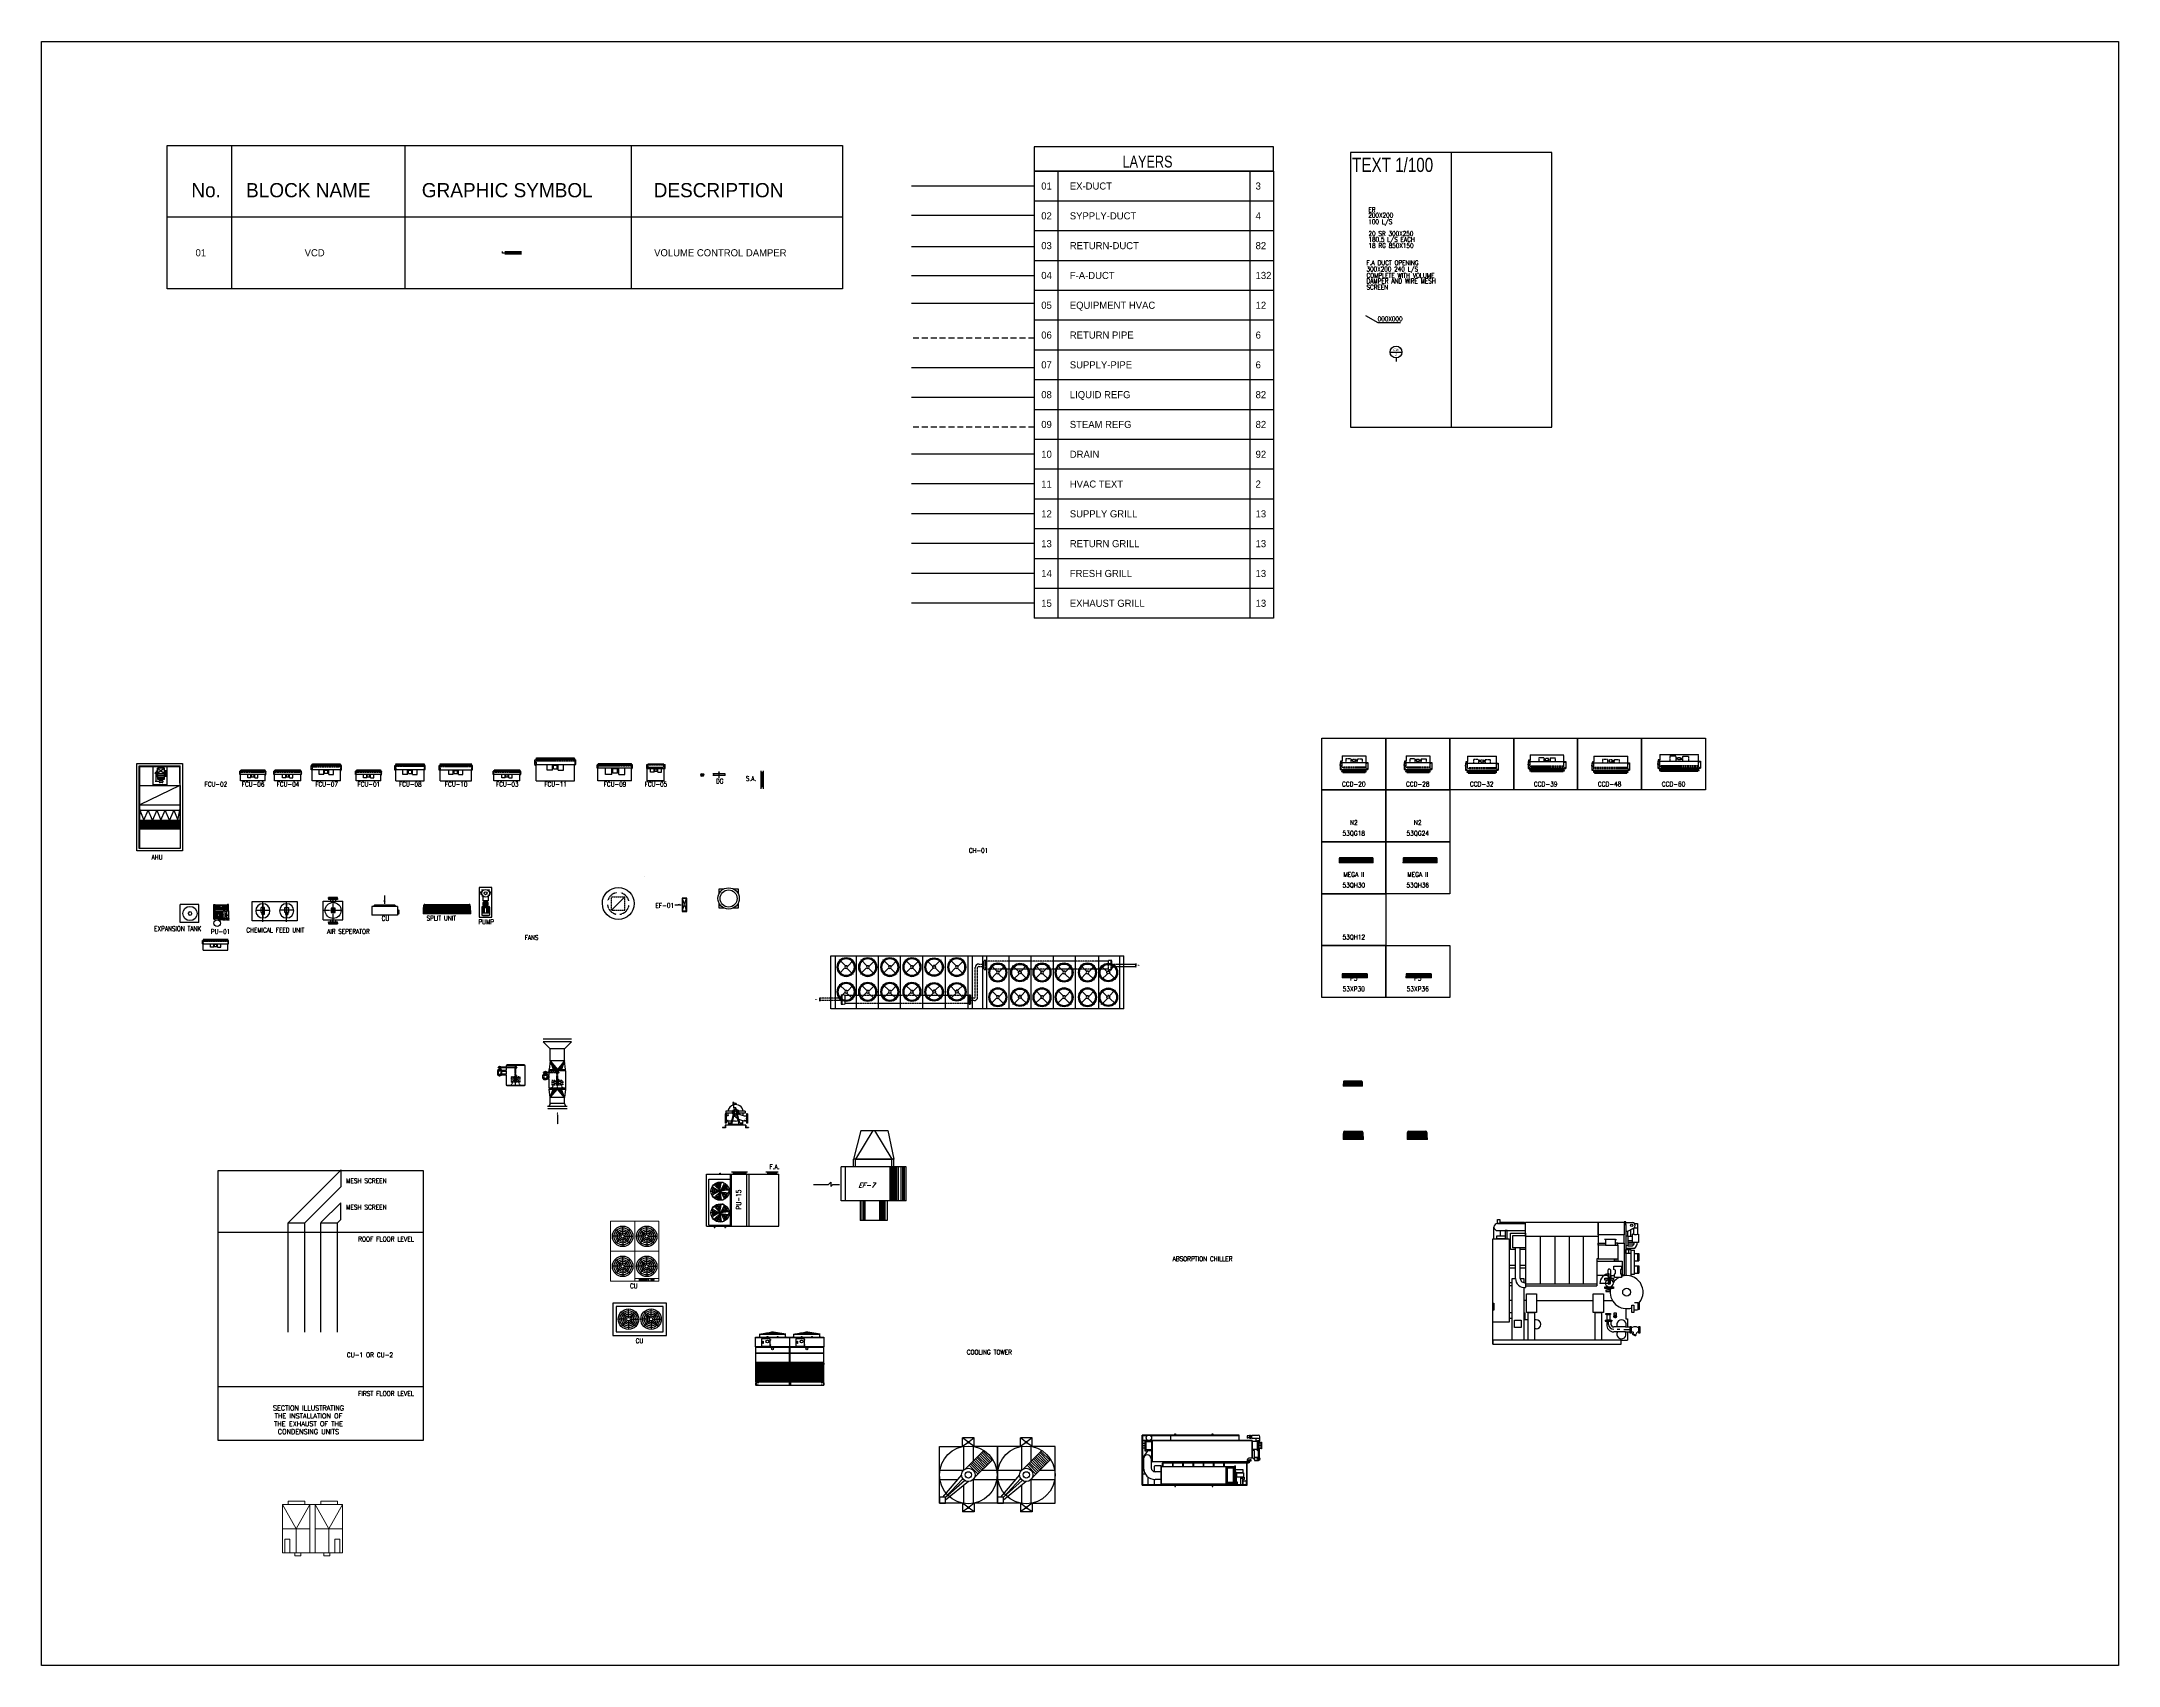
# Model space of a CAD drawing. Header units: millimetres. Extents: x 231894 to 495193, y 184583 to 303652.
# Drawn here: x 407427 to 495193, y 184583 to 253222 of the extents above; entities that cross this region are included whole.
import ezdxf
from ezdxf.enums import TextEntityAlignment as Align

# ---------------------------------------------------------------- set-up
doc = ezdxf.new("R2010")
doc.units = ezdxf.units.MM
for name, pattern in [('1DOT', [1.25, 0.75, -0.25, 0, -0.25]), ('AXES', [50.8, 31.75, -6.35, 6.35, -6.35]), ('DASHED', [0.75, 0.5, -0.25]), ('DSH1', [0.101, 0.067, -0.034]), ('DSH2', [0.26, 0.13, -0.13]), ('HIDDEN', [0.375, 0.25, -0.125]), ('HIDDEN2', [0.1875, 0.125, -0.0625]), ('MH-oof annex$0$CENTER', [50.8, 31.75, -6.35, 6.35, -6.35]), ('MH-oof annex$0$DASHDOT', [1, 0.5, -0.25, 0, -0.25]), ('MH-oof annex$0$DSH1', [0.101, 0.067, -0.034]), ('MH-oof annex$0$EHIDDEN', [0.2, 0.1, -0.1]), ('MH-oof annex$0$HIDDEN', [9.525, 6.35, -3.175]), ('MH-oof annex$0$HIDDEN2', [0.1875, 0.125, -0.0625])]:
    doc.linetypes.add(name, pattern=pattern)
doc.layers.get('0').update_dxf_attribs({"color": 254})
for name, color, linetype in [('1', 2, 'Continuous'), ('12- EQUIPMENT HVAC', 12, 'Continuous'), ('3- SUPPLY DUCT', 3, 'Continuous'), ('3-SUPPLY-DUCT', 3, 'Continuous'), ('4-TEXT-HVAC', 4, 'Continuous'), ('40-REFERENCE-DRAWINGS-0-35', 40, 'Continuous'), ('70-FRAM-DETAIL-0-45', 70, 'Continuous'), ('84- SCHEDUAL HVAC', 84, 'Continuous'), ('A-RSLOPE', 254, 'Continuous'), ('CHW-R', 6, 'HIDDEN'), ('CHW-S', 6, 'Continuous'), ('DUCT', 3, 'Continuous'), ('EQP', 240, 'Continuous'), ('EXHAUST GRILL', 13, 'Continuous'), ('F-TEXT', 2, 'Continuous'), ('FRESH GRILL', 13, 'Continuous'), ('HVAC-TEXT', 2, 'Continuous'), ('M-ANNO-TEXS', 2, 'Continuous'), ('M-COND-PIPE', 92, 'Continuous'), ('M-EF', 2, 'Continuous'), ('M-EXHS-DUCT', 3, 'Continuous'), ('M-HVAC-CDFF', 10, 'Continuous'), ('M-HVAC-EQPM-AHUS', 10, 'Continuous'), ('M-HVAC-EQPM-FCUS', 10, 'Continuous'), ('M-HVAC-FAIR', 132, 'Continuous'), ('M-HVAC-RETN', 82, 'Continuous'), ('M-HVAC-SUPP', 4, 'Continuous'), ('M-REFG-LPIP', 82, 'Continuous'), ('M-REFG-SPIP', 82, 'DASHED'), ('M-SYMB-ARRW', 2, 'Continuous'), ('M_ARR', 2, 'Continuous'), ('MEQUIP', 2, 'Continuous'), ('MH-A_H_PL_UPPER ROOF$0$M-HVAC-FANS', 10, 'Continuous'), ('MH-oof annex$0$M-CWTR-EQPM', 10, 'Continuous'), ('MH-RISER$0$M-ANNO-KEYN', 10, 'Continuous'), ('PL-DR-TEXT', 2, 'Continuous'), ('RETURN GRILL', 13, 'Continuous'), ('RH-SIDE-MKUP', 3, 'Continuous'), ('STD-COWL', 5, 'Continuous'), ('STD-CSG', 5, 'Continuous'), ('STD-CSG-PANEL', 5, 'Continuous'), ('STD-END-SUCTION', 5, 'Continuous'), ('STD-FLUME', 5, 'Continuous'), ('STD-LWR', 5, 'Continuous'), ('STD-SIDE-DRAIN', 5, 'Continuous'), ('STD-SIDE-MKUP', 5, 'Continuous'), ('STD-SIDE-OFLOW', 5, 'Continuous'), ('STD-UPR-IN-D', 5, 'Continuous'), ('SUPPLY GRILL', 13, 'Continuous'), ('V.D', 12, 'Continuous')]:
    doc.layers.add(name, color=color, linetype=linetype)
doc.layers.add('axes', color=254, linetype='AXES', lineweight=9)
doc.layers.add('rc-côtes', color=254, linetype='Continuous', lineweight=9)
doc.styles.add('Arch-Dim', font='simplex.shx', dxfattribs={"width": 0.75})
doc.styles.add('MH-oof annex$0$ML80', font='romans.shx', dxfattribs={"oblique": 20, "height": 200})
doc.styles.add('MH-RISER$0$MLEROY80', font='stencil', dxfattribs={"oblique": 20, "height": 210})
doc.styles.add('ml80', font='romans.shx', dxfattribs={"oblique": 20, "height": 200})
doc.styles.add('QC-SEC', font='romans.shx')
doc.styles.add('ROMANS', font='romans', dxfattribs={"width": 0.8})
doc.styles.add('STENCIL', font='stencil.shx')
doc.styles.add('style2', font='stencil.shx')
doc.styles.add('TEXT-P', font='stencil.shx', dxfattribs={"height": 0.3})
pattern_1 = [(180, (5129.38, -5633.903), (0, 30), []), (120, (5129.38, -5633.903), (25.98076, 15), []), (60, (5129.38, -5633.903), (25.98076, -15), [])]

# ---------------------------------------------------------------- blocks, each defined once
blk = doc.blocks.new('AHU .5')
at = {"layer": 'MEQUIP'}
h = blk.add_hatch(dxfattribs=at)
h.set_pattern_fill('ANSI37', color=0, scale=400, style=0)
h.set_pattern_definition([(225, (1739.87, 2489.865), (-30.37914, 30.37914), []), (135, (1739.87, 2489.865), (30.37914, 30.37914), [])])
h.paths.add_polyline_path([(-825, -958), (825, -958), (825, -637), (-825, -637)])
at = {"layer": 'MEQUIP', "color": 12}
for p, q in [((-868, 1701), (867, 1701)), ((-868, 979), (-868, 1701)), ((-846, 979), (-846, 1679)), ((-846, 1679), (846, 1679)), ((-283, 1679), (308, 1679)), ((-283, 895), (-283, 1679)), ((308, 895), (-283, 895)), ((-194, 1379), (-194, 1411)), ((-138, 1410), (-194, 1410)), ((-138, 1379), (-194, 1379)), ((-188, 1047), (-188, 1040)), ((-17, 1047), (-188, 1047)), ((-17, 1040), (-188, 1040)), ((-169, 1432), (-169, 1047)), ((-138, 1252), (-138, 1487)), ((-138, 1487), (-101, 1487)), ((-138, 1252), (-101, 1252)), ((-101, 1516), (-101, 1605)), ((202, 1605), (-101, 1605)), ((202, 1605), (-101, 1381)), ((-101, 1605), (202, 1381)), ((-101, 1516), (-101, 1136)), ((-101, 1381), (202, 1381)), ((-101, 1306), (202, 1306)), ((-101, 1242), (202, 1242)), ((-101, 1200), (202, 1200)), ((-101, 1163), (202, 1163)), ((-101, 1140), (202, 1140)), ((-101, 1136), (202, 1136)), ((-17, 1022), (-17, 1057)), ((12, 1086), (109, 1086)), ((109, 993), (12, 993)), ((138, 1057), (138, 1022)), ((202, 1516), (202, 1605)), ((202, 1136), (202, 1516)), ((279, 1487), (202, 1487)), ((279, 1252), (202, 1252)), ((228, 1252), (228, 1487)), ((255, 1252), (255, 1487)), ((279, 1252), (279, 1487)), ((308, 895), (308, 1679)), ((846, 968), (846, 1679)), ((867, 866), (867, 1701)), ((-846, 866), (846, 866)), ((-846, 866), (846, 866)), ((846, 866), (-846, 53)), ((-846, 53), (846, 53)), ((-846, -167), (846, -167)), ((-846, -167), (-666, -594)), ((-846, -594), (846, -594)), ((-846, -615), (846, -615)), ((-846, -615), (846, -615)), ((-825, -637), (825, -637)), ((-825, -958), (-825, -637)), ((-666, -594), (-487, -167)), ((-307, -594), (-487, -167)), ((-127, -167), (-307, -594)), ((-127, -167), (53, -594)), ((53, -594), (233, -167)), ((412, -594), (233, -167)), ((592, -167), (412, -594)), ((592, -167), (772, -594)), ((772, -594), (846, -167)), ((825, -958), (825, -637)), ((-825, -958), (825, -958))]:
    blk.add_line(p, q, dxfattribs=at)
at = {"layer": 'MEQUIP', "color": 2}
blk.add_lwpolyline([(968, 1801), (968, -1893), (-968, -1893), (-968, 1801)], close=True, dxfattribs=at)
at = {"layer": 'MEQUIP', "color": 12}
for points in [[(867, 866), (867, 866), (867, -1793), (-868, -1793), (-868, 1468)], [(-846, 866), (-846, 1679), (846, 1679), (846, 866)], [(846, 1094), (846, 843)], [(-846, -1793), (-846, 866)], [(-846, -325), (-846, 488)], [(846, 866), (846, -325)], [(-846, -145), (-846, -346)], [(-846, -594), (-846, -167)], [(846, -615), (846, -980), (-846, -980), (-846, -615)], [(846, -346), (846, -145)], [(846, -167), (846, -594)]]:
    blk.add_lwpolyline(points, dxfattribs=at)
for centre, major_axis, start_param, end_param in [((12, 1057), (-20.5, 20.5), -0.785398, 0.785398), ((12, 1022), (-20.5, 20.5), 0.785398, 2.356194), ((109, 1057), (20.5, 20.5), 5.497787, 7.068583), ((109, 1022), (20.5, 20.5), 3.926991, 5.497787)]:
    blk.add_ellipse(centre, major_axis=major_axis, ratio=1, start_param=start_param, end_param=end_param, dxfattribs=at)
blk = doc.blocks.new('fcu-04')
at = {"layer": 'MEQUIP', "color": 1}
for p, q in [((99716, 19245), (98616, 19245)), ((98616, 19113), (98616, 19245)), ((99716, 19113), (98616, 19113)), ((98638, 19283), (99694, 19283)), ((98638, 19276), (98657, 19283)), ((98638, 19276), (98657, 19270)), ((98638, 19263), (98657, 19270)), ((98638, 19263), (98657, 19257)), ((98638, 19257), (99694, 19257)), ((98647, 18843), (98647, 19113)), ((99685, 18843), (98647, 18843)), ((99675, 19293), (98657, 19293)), ((98657, 19283), (98657, 19293)), ((98657, 19270), (99675, 19270)), ((99675, 19257), (98657, 19257)), ((98657, 19257), (98657, 19245)), ((98948, 18968), (98948, 19113)), ((99087, 18968), (98948, 18968)), ((99087, 18968), (99087, 19113)), ((99087, 19062), (99115, 19062)), ((99087, 19034), (99115, 19034)), ((99115, 18998), (99115, 19098)), ((99217, 19098), (99115, 19098)), ((99217, 18998), (99115, 18998)), ((99217, 18998), (99217, 19098)), ((99245, 19062), (99217, 19062)), ((99245, 19034), (99217, 19034)), ((99245, 18968), (99245, 19113)), ((99245, 18968), (99383, 18968)), ((99383, 18968), (99383, 19113)), ((99675, 19283), (99675, 19293)), ((99694, 19276), (99675, 19283)), ((99694, 19276), (99675, 19270)), ((99694, 19263), (99675, 19270)), ((99694, 19263), (99675, 19257)), ((99675, 19257), (99675, 19245)), ((99685, 18843), (99685, 19113)), ((99696, 19094), (99696, 19113)), ((99696, 19094), (99710, 19094)), ((99710, 19094), (99710, 19113)), ((99716, 19113), (99716, 19245))]:
    blk.add_line(p, q, dxfattribs=at)
at = {"layer": 'MEQUIP', "color": 1, "linetype": 'DSH1'}
for p, q in [((98645, 19227), (99665, 19227)), ((98645, 19227), (98645, 19113)), ((98645, 19208), (99665, 19208)), ((99665, 19227), (99665, 19208)), ((99685, 19245), (99685, 19113)), ((99685, 19186), (99716, 19186)), ((99685, 19171), (99716, 19171)), ((99716, 19186), (99716, 19171))]:
    blk.add_line(p, q, dxfattribs=at)
at = {"layer": 'MEQUIP', "color": 1}
for centre in [(98627, 19234), (98627, 19125), (99705, 19234), (99705, 19125)]:
    blk.add_circle(centre, 5.69, dxfattribs=at)
blk = doc.blocks.new('121')
at = {"layer": 'MEQUIP', "color": 1}
for p, q in [((31933, 15563), (33096, 15563)), ((31933, 15431), (31933, 15563)), ((31933, 15431), (33096, 15431)), ((31939, 15412), (31939, 15431)), ((31953, 15412), (31939, 15412)), ((31953, 15412), (31953, 15431)), ((33074, 15600), (31955, 15600)), ((31955, 15594), (31974, 15600)), ((31955, 15594), (31974, 15587)), ((31955, 15581), (31974, 15587)), ((31955, 15581), (31974, 15574)), ((33074, 15574), (31955, 15574)), ((31965, 15160), (31965, 15431)), ((31965, 15160), (33065, 15160)), ((31974, 15610), (33055, 15610)), ((31974, 15600), (31974, 15610)), ((33055, 15587), (31974, 15587)), ((31974, 15574), (33055, 15574)), ((31974, 15574), (31974, 15563)), ((32297, 15286), (32297, 15431)), ((32436, 15286), (32297, 15286)), ((32436, 15286), (32436, 15431)), ((32436, 15380), (32463, 15380)), ((32436, 15352), (32463, 15352)), ((32463, 15416), (32566, 15416)), ((32463, 15316), (32463, 15416)), ((32463, 15316), (32566, 15316)), ((32566, 15316), (32566, 15416)), ((32593, 15380), (32566, 15380)), ((32593, 15352), (32566, 15352)), ((32593, 15286), (32593, 15431)), ((32593, 15286), (32732, 15286)), ((32732, 15286), (32732, 15431)), ((33055, 15600), (33055, 15610)), ((33074, 15594), (33055, 15600)), ((33074, 15594), (33055, 15587)), ((33074, 15581), (33055, 15587)), ((33074, 15581), (33055, 15574)), ((33055, 15574), (33055, 15563)), ((33065, 15160), (33065, 15431)), ((33096, 15431), (33096, 15563))]:
    blk.add_line(p, q, dxfattribs=at)
at = {"layer": 'MEQUIP', "color": 1, "linetype": 'DSH1'}
for p, q in [((31933, 15503), (31933, 15488)), ((31965, 15503), (31933, 15503)), ((31965, 15488), (31933, 15488)), ((31965, 15563), (31965, 15431)), ((33067, 15545), (31984, 15545)), ((31984, 15545), (31984, 15526)), ((33067, 15526), (31984, 15526)), ((33067, 15545), (33067, 15431))]:
    blk.add_line(p, q, dxfattribs=at)
at = {"layer": 'MEQUIP', "color": 1}
for centre in [(31944, 15552), (31944, 15442), (33085, 15552), (33085, 15442)]:
    blk.add_circle(centre, 5.69, dxfattribs=at)
blk = doc.blocks.new('FCU7')
at = {"layer": 'MEQUIP', "color": 1}
for p, q in [((-36348, 35116), (-35181, 35116)), ((-36348, 35103), (-36348, 35116)), ((-35181, 35103), (-35181, 35116)), ((-36405, 35051), (-35124, 35051)), ((-36405, 34869), (-36405, 35051)), ((-36405, 34869), (-35124, 34869)), ((-36397, 34843), (-36397, 34869)), ((-36377, 34843), (-36397, 34843)), ((-36377, 34843), (-36377, 34869)), ((-35154, 35103), (-36375, 35103)), ((-36375, 35094), (-36348, 35103)), ((-36375, 35094), (-36348, 35085)), ((-36375, 35076), (-36348, 35085)), ((-36375, 35076), (-36348, 35066)), ((-35154, 35066), (-36375, 35066)), ((-36362, 34405), (-36362, 34869)), ((-36362, 34405), (-35168, 34405)), ((-35181, 35085), (-36348, 35085)), ((-36348, 35066), (-35181, 35066)), ((-36348, 35066), (-36348, 35051)), ((-36061, 34669), (-36061, 34869)), ((-35870, 34669), (-36061, 34669)), ((-35870, 34669), (-35870, 34869)), ((-35870, 34798), (-35832, 34798)), ((-35870, 34760), (-35832, 34760)), ((-35832, 34848), (-35691, 34848)), ((-35832, 34710), (-35832, 34848)), ((-35832, 34710), (-35691, 34710)), ((-35691, 34710), (-35691, 34848)), ((-35653, 34798), (-35691, 34798)), ((-35653, 34760), (-35691, 34760)), ((-35653, 34669), (-35653, 34869)), ((-35653, 34669), (-35462, 34669)), ((-35462, 34669), (-35462, 34869)), ((-35154, 35094), (-35181, 35103)), ((-35154, 35094), (-35181, 35085)), ((-35154, 35076), (-35181, 35085)), ((-35154, 35076), (-35181, 35066)), ((-35181, 35066), (-35181, 35051)), ((-35168, 34405), (-35168, 34869)), ((-35124, 34869), (-35124, 35051))]:
    blk.add_line(p, q, dxfattribs=at)
at = {"layer": 'MEQUIP', "color": 1, "linetype": 'DSH1'}
for p, q in [((-36405, 34968), (-36405, 34948)), ((-36362, 34968), (-36405, 34968)), ((-36362, 34948), (-36405, 34948)), ((-36362, 35051), (-36362, 34869)), ((-35164, 35026), (-36334, 35026)), ((-36334, 35026), (-36334, 35000)), ((-35164, 35000), (-36334, 35000)), ((-35164, 35026), (-35164, 34869))]:
    blk.add_line(p, q, dxfattribs=at)
at = {"layer": 'MEQUIP', "color": 1}
for centre in [(-36389, 35036), (-36389, 34884), (-35140, 35036), (-35140, 34884)]:
    blk.add_circle(centre, 7.85, dxfattribs=at)
blk = doc.blocks.new('56.')
at = {"layer": 'MEQUIP', "color": 1}
for p, q in [((60110, 28498), (60110, 28026)), ((60110, 28498), (61310, 28498)), ((60602, 28226), (60411, 28226)), ((60411, 28226), (60411, 28026)), ((60602, 28226), (60602, 28026)), ((60602, 28135), (60640, 28135)), ((60602, 28096), (60640, 28096)), ((60640, 28185), (60781, 28185)), ((60640, 28185), (60640, 28046)), ((60781, 28185), (60781, 28046)), ((60819, 28135), (60781, 28135)), ((60819, 28096), (60781, 28096)), ((60819, 28226), (60819, 28026)), ((60819, 28226), (61010, 28226)), ((61010, 28226), (61010, 28026)), ((61310, 28498), (61310, 28026)), ((60067, 28026), (61354, 28026)), ((60067, 28026), (60067, 27844)), ((60067, 27844), (61354, 27844)), ((60075, 28052), (60075, 28026)), ((60095, 28052), (60075, 28052)), ((60095, 28052), (60095, 28026)), ((60097, 27819), (60124, 27828)), ((61324, 27828), (60097, 27828)), ((60097, 27819), (60124, 27810)), ((60097, 27801), (60124, 27810)), ((60097, 27801), (60124, 27792)), ((61324, 27792), (60097, 27792)), ((60124, 27828), (60124, 27844)), ((60124, 27828), (61297, 27828)), ((61297, 27810), (60124, 27810)), ((60124, 27792), (60124, 27778)), ((60124, 27778), (61297, 27778)), ((60640, 28046), (60781, 28046)), ((61297, 27828), (61297, 27844)), ((61324, 27819), (61297, 27828)), ((61324, 27819), (61297, 27810)), ((61324, 27801), (61297, 27810)), ((61324, 27801), (61297, 27792)), ((61297, 27792), (61297, 27778)), ((61354, 28026), (61354, 27844))]:
    blk.add_line(p, q, dxfattribs=at)
at = {"layer": 'MEQUIP', "color": 1, "linetype": 'DSH1'}
for p, q in [((60067, 27926), (60067, 27946)), ((60110, 27946), (60067, 27946)), ((60110, 27926), (60067, 27926)), ((60110, 27844), (60110, 28026)), ((60138, 27868), (60138, 27895)), ((61314, 27895), (60138, 27895)), ((61314, 27868), (60138, 27868)), ((61314, 27868), (61314, 28026))]:
    blk.add_line(p, q, dxfattribs=at)
at = {"layer": 'MEQUIP', "color": 1}
for centre in [(60083, 28010), (60083, 27859), (61338, 28010), (61338, 27859)]:
    blk.add_circle(centre, 7.85, dxfattribs=at)
blk = doc.blocks.new('FCU11')
at = {"layer": 'MEQUIP', "color": 1}
for p, q in [((-38033, 32017), (-36626, 32017)), ((-38033, 31835), (-38033, 32017)), ((-38033, 31835), (-36626, 31835)), ((-38025, 31808), (-38025, 31835)), ((-38005, 31808), (-38025, 31808)), ((-38005, 31808), (-38005, 31835)), ((-36656, 32069), (-38003, 32069)), ((-38003, 32060), (-37976, 32069)), ((-38003, 32060), (-37976, 32051)), ((-38003, 32041), (-37976, 32051)), ((-38003, 32041), (-37976, 32032)), ((-36656, 32032), (-38003, 32032)), ((-37989, 31371), (-37989, 31835)), ((-37976, 32082), (-36683, 32082)), ((-37976, 32069), (-37976, 32082)), ((-36683, 32051), (-37976, 32051)), ((-37976, 32032), (-36683, 32032)), ((-37976, 32032), (-37976, 32017)), ((-37629, 31635), (-37629, 31835)), ((-37438, 31635), (-37629, 31635)), ((-37438, 31635), (-37438, 31835)), ((-37438, 31764), (-37400, 31764)), ((-37438, 31726), (-37400, 31726)), ((-37400, 31814), (-37259, 31814)), ((-37400, 31676), (-37400, 31814)), ((-37400, 31676), (-37259, 31676)), ((-37259, 31676), (-37259, 31814)), ((-37221, 31764), (-37259, 31764)), ((-37221, 31726), (-37259, 31726)), ((-37221, 31635), (-37221, 31835)), ((-37221, 31635), (-37030, 31635)), ((-37030, 31635), (-37030, 31835)), ((-36683, 32069), (-36683, 32082)), ((-36656, 32060), (-36683, 32069)), ((-36656, 32060), (-36683, 32051)), ((-36656, 32041), (-36683, 32051)), ((-36656, 32041), (-36683, 32032)), ((-36683, 32032), (-36683, 32017)), ((-36669, 31371), (-36669, 31835)), ((-36626, 31835), (-36626, 32017)), ((-37989, 31371), (-36669, 31371))]:
    blk.add_line(p, q, dxfattribs=at)
at = {"layer": 'MEQUIP', "color": 1, "linetype": 'DSH1'}
for p, q in [((-38033, 31934), (-38033, 31914)), ((-37989, 31934), (-38033, 31934)), ((-37989, 31914), (-38033, 31914)), ((-37989, 32017), (-37989, 31835)), ((-36666, 31992), (-37962, 31992)), ((-37962, 31992), (-37962, 31965)), ((-36666, 31965), (-37962, 31965)), ((-36666, 31992), (-36666, 31835))]:
    blk.add_line(p, q, dxfattribs=at)
at = {"layer": 'MEQUIP', "color": 1}
for centre in [(-38017, 32002), (-38017, 31850), (-36642, 32002), (-36642, 31850)]:
    blk.add_circle(centre, 7.85, dxfattribs=at)
blk = doc.blocks.new('SP')
at = {"layer": 'MEQUIP', "color": 1}
for p, q in [((59575, 26424), (57852, 26424)), ((57852, 26218), (57852, 26424)), ((57886, 26483), (59541, 26483)), ((57886, 26473), (57916, 26483)), ((57886, 26473), (57916, 26463)), ((57886, 26452), (57916, 26463)), ((57886, 26452), (57916, 26442)), ((57886, 26442), (59541, 26442)), ((59510, 26499), (57916, 26499)), ((57916, 26483), (57916, 26499)), ((57916, 26463), (59510, 26463)), ((59510, 26442), (57916, 26442)), ((57916, 26442), (57916, 26424)), ((59510, 26483), (59510, 26499)), ((59541, 26473), (59510, 26483)), ((59541, 26473), (59510, 26463)), ((59541, 26452), (59510, 26463)), ((59541, 26452), (59510, 26442)), ((59510, 26442), (59510, 26424)), ((59575, 26218), (59575, 26424)), ((59575, 26218), (57852, 26218)), ((57901, 25534), (57901, 26218)), ((59526, 25534), (57901, 25534)), ((58373, 25990), (58373, 26218)), ((58590, 25990), (58373, 25990)), ((58590, 25990), (58590, 26218)), ((58590, 26137), (58633, 26137)), ((58590, 26094), (58633, 26094)), ((58633, 26037), (58633, 26194)), ((58793, 26194), (58633, 26194)), ((58793, 26037), (58633, 26037)), ((58793, 26037), (58793, 26194)), ((58837, 26137), (58793, 26137)), ((58837, 26094), (58793, 26094)), ((58837, 25990), (58837, 26218)), ((58837, 25990), (59054, 25990)), ((59054, 25990), (59054, 26218)), ((59526, 25534), (59526, 26218)), ((59544, 26188), (59544, 26218)), ((59544, 26188), (59566, 26188)), ((59566, 26188), (59566, 26218))]:
    blk.add_line(p, q, dxfattribs=at)
at = {"layer": 'MEQUIP', "color": 1, "linetype": 'DSH1'}
for p, q in [((57897, 26396), (59494, 26396)), ((57897, 26396), (57897, 26218)), ((57897, 26366), (59494, 26366)), ((59494, 26396), (59494, 26366)), ((59526, 26424), (59526, 26218)), ((59526, 26331), (59575, 26331)), ((59575, 26331), (59575, 26308)), ((59526, 26308), (59575, 26308))]:
    blk.add_line(p, q, dxfattribs=at)
at = {"layer": 'MEQUIP', "color": 1}
for centre in [(57869, 26407), (59557, 26407), (57869, 26235), (59557, 26235)]:
    blk.add_circle(centre, 8.92, dxfattribs=at)
blk = doc.blocks.new('FCU-10')
at = {"layer": 'MEQUIP', "color": 1}
for p, q in [((29841, 12640), (31334, 12640)), ((29841, 12508), (29841, 12640)), ((29841, 12508), (31334, 12508)), ((29847, 12488), (29847, 12508)), ((29861, 12488), (29847, 12488)), ((29861, 12488), (29861, 12508)), ((31312, 12677), (29863, 12677)), ((29863, 12671), (29883, 12677)), ((29863, 12671), (29883, 12664)), ((29863, 12657), (29883, 12664)), ((29863, 12657), (29883, 12651)), ((31312, 12651), (29863, 12651)), ((29873, 11967), (29873, 12508)), ((29883, 12687), (31293, 12687)), ((29883, 12677), (29883, 12687)), ((31293, 12664), (29883, 12664)), ((29883, 12651), (31293, 12651)), ((29883, 12651), (29883, 12640)), ((30160, 12236), (30160, 12508)), ((30420, 12236), (30420, 12508)), ((30420, 12412), (30472, 12412)), ((30420, 12360), (30472, 12360)), ((30472, 12480), (30663, 12480)), ((30472, 12292), (30472, 12480)), ((30472, 12292), (30663, 12292)), ((30663, 12292), (30663, 12480)), ((30715, 12412), (30663, 12412)), ((30715, 12360), (30663, 12360)), ((30715, 12236), (30715, 12508)), ((30974, 12236), (30974, 12508)), ((31293, 12677), (31293, 12687)), ((31312, 12671), (31293, 12677)), ((31312, 12671), (31293, 12664)), ((31312, 12657), (31293, 12664)), ((31312, 12657), (31293, 12651)), ((31293, 12651), (31293, 12640)), ((31303, 11967), (31303, 12508)), ((31334, 12508), (31334, 12640)), ((29873, 11967), (31303, 11967)), ((30420, 12236), (30160, 12236)), ((30715, 12236), (30974, 12236))]:
    blk.add_line(p, q, dxfattribs=at)
at = {"layer": 'MEQUIP', "color": 1, "linetype": 'DSH1'}
for p, q in [((29841, 12580), (29841, 12565)), ((29873, 12580), (29841, 12580)), ((29873, 12565), (29841, 12565)), ((29873, 12640), (29873, 12508)), ((31305, 12622), (29893, 12622)), ((29893, 12622), (29893, 12602)), ((31305, 12602), (29893, 12602)), ((31305, 12622), (31305, 12508))]:
    blk.add_line(p, q, dxfattribs=at)
at = {"layer": 'MEQUIP', "color": 1}
for centre in [(29853, 12628), (29853, 12519), (31323, 12628), (31323, 12519)]:
    blk.add_circle(centre, 5.69, dxfattribs=at)
blk = doc.blocks.new('cor fcu')
at = {"layer": 'M-HVAC-EQPM-FCUS'}
for p, q in [((55491, 10140), (56261, 10140)), ((55491, 9978), (55491, 10140)), ((55491, 10140), (56261, 10140)), ((55491, 9978), (55491, 10140)), ((55491, 9978), (56261, 9978)), ((55491, 9978), (56261, 9978)), ((55506, 9450), (55506, 9978)), ((55506, 9450), (55506, 9978)), ((56202, 10161), (55535, 10161)), ((55535, 10161), (55535, 10140)), ((56202, 10161), (55535, 10161)), ((55535, 10161), (55535, 10140)), ((56202, 10161), (56202, 10140)), ((56202, 10161), (56202, 10140)), ((56202, 10107), (56214, 10107)), ((56202, 10107), (56214, 10107)), ((56202, 10097), (56243, 10097)), ((56202, 10097), (56243, 10097)), ((56202, 10060), (56243, 10060)), ((56202, 10060), (56243, 10060)), ((56202, 10050), (56243, 10050)), ((56202, 10050), (56243, 10050)), ((56217, 9450), (56217, 9978)), ((56217, 9450), (56217, 9978)), ((56226, 10107), (56243, 10107)), ((56226, 10107), (56243, 10107)), ((56231, 9978), (56231, 9944)), ((56231, 9978), (56231, 9944)), ((56231, 9944), (56241, 9944)), ((56231, 9944), (56241, 9944)), ((56241, 9978), (56241, 9944)), ((56241, 9978), (56241, 9944)), ((56243, 10097), (56243, 10107)), ((56243, 10097), (56243, 10107)), ((56243, 10050), (56243, 10060)), ((56243, 10050), (56243, 10060)), ((56261, 9978), (56261, 10140)), ((56261, 9978), (56261, 10140)), ((55506, 9458), (56217, 9458)), ((55506, 9458), (56217, 9458)), ((55506, 9450), (56217, 9450)), ((55506, 9450), (56217, 9450))]:
    blk.add_line(p, q, dxfattribs=at)
at = {"layer": 'M-HVAC-EQPM-FCUS', "linetype": 'HIDDEN2', "ltscale": 0.5}
blk.add_lwpolyline([(56202, 10119), (55535, 10119), (55535, 10030), (56202, 10030)], close=True, dxfattribs=at)
blk.add_lwpolyline([(56202, 10119), (55535, 10119), (55535, 10030), (56202, 10030)], close=True, dxfattribs=at)
at = {"layer": 'M-HVAC-EQPM-FCUS'}
for centre in [(55508, 10111), (55508, 10111), (55508, 9994), (55508, 9994), (56220, 10111), (56220, 10111), (56220, 9994), (56220, 9994)]:
    blk.add_circle(centre, 6.87, dxfattribs=at)
at = {"layer": 'MEQUIP', "color": 1}
for p, q in [((55644, 9823), (55644, 9978)), ((55792, 9823), (55644, 9823)), ((55792, 9823), (55792, 9978)), ((55792, 9923), (55821, 9923)), ((55792, 9894), (55821, 9894)), ((55821, 9962), (55930, 9962)), ((55821, 9855), (55821, 9962)), ((55821, 9855), (55930, 9855)), ((55930, 9855), (55930, 9962)), ((55960, 9923), (55930, 9923)), ((55960, 9894), (55930, 9894)), ((55960, 9823), (55960, 9978)), ((55960, 9823), (56107, 9823)), ((56107, 9823), (56107, 9978))]:
    blk.add_line(p, q, dxfattribs=at)
blk = doc.blocks.new('23')
at = {"layer": 'MEQUIP', "color": 2, "linetype": '1DOT'}
for p, q in [((94894, 23009), (94894, 22980)), ((94894, 23009), (94908, 23009)), ((94894, 22980), (94908, 22980)), ((94932, 22385), (94932, 22933)), ((94949, 22933), (94949, 22385)), ((95007, 23025), (95007, 22964)), ((95015, 23025), (95007, 23025)), ((95015, 22964), (95007, 22964)), ((95015, 23033), (95021, 23037)), ((95015, 23033), (95015, 22974)), ((95015, 22960), (95015, 22974)), ((95015, 22960), (95021, 22955)), ((95021, 23054), (95021, 22974)), ((95029, 23054), (95021, 23054)), ((95021, 22938), (95021, 22974)), ((95029, 22938), (95021, 22938)), ((95103, 22935), (95060, 22935)), ((95060, 22935), (95060, 22709)), ((95089, 23035), (95089, 22974)), ((95089, 22957), (95089, 22974)), ((95103, 22935), (95103, 22709)), ((95213, 23044), (95108, 23044)), ((95108, 22948), (95213, 22948)), ((95219, 22935), (95219, 22709)), ((95219, 22935), (95261, 22935)), ((95225, 23035), (95225, 22974)), ((95225, 22957), (95225, 22974)), ((95261, 22935), (95261, 22709)), ((95285, 23054), (95293, 23054)), ((95285, 22938), (95293, 22938)), ((95293, 23054), (95293, 22974)), ((95293, 23033), (95299, 23033)), ((95293, 22938), (95293, 22974)), ((95293, 22960), (95299, 22960)), ((95299, 23033), (95299, 22974)), ((95299, 22960), (95299, 22974)), ((95723, 22323), (94838, 22323)), ((94894, 22338), (94894, 22309)), ((94894, 22338), (94908, 22338)), ((94894, 22309), (94908, 22309)), ((94908, 22357), (94908, 22289)), ((94931, 22357), (94908, 22357)), ((94931, 22289), (94908, 22289)), ((94932, 22261), (94932, 22385)), ((94949, 22385), (94932, 22385)), ((94949, 22261), (94932, 22261)), ((94949, 22385), (94949, 22261)), ((94973, 22357), (94951, 22357)), ((94973, 22289), (94951, 22289)), ((94973, 22357), (94973, 22289)), ((95271, 22338), (94973, 22338)), ((95271, 22309), (94973, 22309)), ((95271, 22357), (95271, 22289)), ((95271, 22357), (95336, 22357)), ((95271, 22289), (95336, 22289)), ((95336, 22357), (95336, 22289))]:
    blk.add_line(p, q, dxfattribs=at)
at = {"layer": 'MEQUIP', "color": 2}
for p, q in [((94908, 23029), (94908, 22961)), ((94931, 23029), (94908, 23029)), ((94931, 22961), (94908, 22961)), ((94932, 22933), (94932, 23057)), ((94949, 23057), (94932, 23057)), ((94949, 22933), (94932, 22933)), ((94949, 23057), (94949, 22933)), ((94973, 23029), (94951, 23029)), ((94973, 22961), (94951, 22961)), ((94973, 23029), (94973, 22961)), ((95007, 23009), (94973, 23009)), ((95007, 22980), (94973, 22980)), ((95029, 23060), (95029, 22974)), ((95029, 22932), (95029, 22974)), ((95046, 23072), (95062, 23072)), ((95046, 22920), (95060, 22920)), ((95062, 23072), (95066, 23072)), ((95066, 23072), (95083, 23079)), ((95066, 23072), (95066, 22935)), ((95083, 23079), (95083, 22935)), ((95231, 23079), (95083, 23079)), ((95083, 23079), (95113, 23079)), ((95103, 22913), (95113, 22913)), ((95219, 22913), (95113, 22913)), ((95231, 23079), (95231, 22935)), ((95249, 23072), (95231, 23079)), ((95249, 23072), (95249, 22935)), ((95253, 23072), (95249, 23072)), ((95269, 23072), (95253, 23072)), ((95269, 22920), (95261, 22920)), ((95285, 22932), (95285, 23060)), ((94869, 22695), (94838, 22695)), ((94838, 21952), (94838, 22695)), ((94869, 21952), (94838, 21952)), ((94869, 22730), (95060, 22730)), ((94869, 21917), (94869, 22730)), ((95103, 22730), (95219, 22730)), ((95261, 22730), (95695, 22730)), ((95695, 22730), (95695, 21917)), ((95695, 22695), (95727, 22695)), ((95695, 21952), (95727, 21952)), ((95727, 21952), (95727, 22695)), ((95695, 21917), (94869, 21917))]:
    blk.add_line(p, q, dxfattribs=at)
at = {"layer": 'MEQUIP', "color": 2, "linetype": 'DSH2'}
for p, q in [((95349, 22506), (95564, 22506)), ((95349, 22141), (95349, 22506)), ((95349, 22141), (95564, 22141)), ((95350, 22501), (95564, 22501)), ((95350, 22454), (95564, 22454)), ((95350, 22193), (95564, 22193)), ((95350, 22146), (95564, 22146)), ((95360, 22419), (95564, 22419)), ((95360, 22227), (95564, 22227)), ((95370, 22375), (95564, 22375)), ((95370, 22272), (95564, 22272)), ((95374, 22348), (95564, 22348)), ((95374, 22305), (95374, 22342)), ((95374, 22299), (95564, 22299)), ((95564, 22141), (95564, 22506))]:
    blk.add_line(p, q, dxfattribs=at)
at = {"layer": 'MEQUIP', "color": 2, "extrusion": (0, 0, -1)}
for centre, major_axis, start_param, end_param in [((95046, 23060), (-16.2, 0), 0, 1.570796), ((95046, 22932), (16.2, 0), 1.570796, 3.141593), ((95269, 23060), (-16.2, 0), 1.570796, 3.141593), ((95269, 22932), (-16.2, 0), 3.141593, 4.712389)]:
    blk.add_ellipse(centre, major_axis=major_axis, ratio=0.701946, start_param=start_param, end_param=end_param, dxfattribs=at)
at = {"layer": 'MEQUIP', "color": 2, "linetype": '1DOT', "extrusion": (0, 0, -1)}
for centre, major_axis, start_param, end_param in [((95108, 23030), (-19.7, 0), 0.392269, 1.613341), ((95108, 22962), (19.7, 0), 1.528252, 2.749324), ((95213, 23035), (-12.2, 0), 1.570796, 3.141593), ((95213, 22957), (-12.2, 0), 3.141593, 4.712389)]:
    blk.add_ellipse(centre, major_axis=major_axis, ratio=0.701946, start_param=start_param, end_param=end_param, dxfattribs=at)
at = {"layer": 'MEQUIP', "color": 2, "linetype": 'DSH2', "extrusion": (0, 0, -1)}
for centre, major_axis, start_param, end_param in [((94482, 22302), (-894, 0), 2.898105, 3.07863), ((94482, 22344), (-894, 0), 3.204555, 3.385081), ((95561, 22550), (-134, 0), 3.177023, 4.69126), ((95561, 22097), (-134, 0), 1.591925, 3.106163)]:
    blk.add_ellipse(centre, major_axis=major_axis, ratio=0.701946, start_param=start_param, end_param=end_param, dxfattribs=at)
blk = doc.blocks.new('MH-RISER$0$TAG00E')
for p, q in [((-5, 25), (5, 25)), ((0, 20), (0, 17))]:
    blk.add_line(p, q)
blk.add_circle((0, 25), 5)
at = {"style": 'MH-RISER$0$MLEROY80', "oblique": 20}
for tag, p in [('TAG_NAME', (-0.3, 25.9)), ('NO.', (-0.3, 21.9))]:
    blk.add_attdef(tag, text='', height=2.1, dxfattribs=at).set_placement(p, align=Align.CENTER)
blk = doc.blocks.new('MH-oof annex$0$SPUMP0A')
at = {"layer": 'MEQUIP', "color": 1}
for p, q in [((-574, 434), (-574, 424)), ((-574, 434), (-476, 434)), ((-574, 424), (-476, 424)), ((-569, 439), (-569, 434)), ((-569, 439), (-481, 439)), ((-569, 365), (-569, 355)), ((-569, 365), (-481, 365)), ((-569, 360), (-481, 360)), ((-569, 355), (-481, 355)), ((-562, 423), (-562, 365)), ((-562, 355), (-562, 88)), ((-487, 88), (-562, 88)), ((-550, 88), (-550, -161)), ((-456, 254), (-525, 249)), ((-456, 235), (-525, 240)), ((-500, 88), (-500, -161)), ((-50, 34), (-500, 34)), ((-50, 9), (-500, 9)), ((-487, 423), (-487, 365)), ((-50, 376), (-487, 376)), ((-487, 355), (-487, 252)), ((-423, 298), (-487, 298)), ((-487, 237), (-487, 88)), ((-487, 191), (-423, 191)), ((-487, 113), (-423, 113)), ((-481, 439), (-481, 434)), ((-481, 365), (-481, 355)), ((-476, 434), (-476, 424)), ((-435, 434), (-336, 434)), ((-435, 434), (-435, 424)), ((-435, 424), (-336, 424)), ((-430, 439), (-341, 439)), ((-430, 439), (-430, 434)), ((-430, 365), (-341, 365)), ((-430, 365), (-430, 355)), ((-430, 360), (-341, 360)), ((-430, 355), (-341, 355)), ((-423, 424), (-423, 365)), ((-423, 355), (-423, 88)), ((-348, 88), (-423, 88)), ((-348, 424), (-348, 412)), ((-348, 412), (-311, 412)), ((-348, 387), (-311, 387)), ((-348, 387), (-348, 365)), ((-348, 355), (-348, 88)), ((-348, 298), (-333, 298)), ((-333, 191), (-348, 191)), ((-348, 113), (-50, 113)), ((-341, 439), (-341, 434)), ((-341, 365), (-341, 355)), ((-336, 434), (-336, 424)), ((-333, 353), (-318, 353)), ((-333, 136), (-333, 353)), ((-333, 136), (-318, 136)), ((-328, 136), (-328, 353)), ((-323, 136), (-323, 353)), ((-307, 399), (-318, 399)), ((-318, 136), (-318, 353)), ((-280, 340), (-316, 343)), ((-280, 149), (-316, 146)), ((-305, 403), (-313, 410)), ((-305, 396), (-313, 388)), ((-302, 404), (-302, 415)), ((-302, 384), (-302, 395)), ((-291, 410), (-299, 403)), ((-291, 388), (-299, 396)), ((-287, 399), (-298, 399)), ((-293, 412), (-262, 411)), ((-293, 387), (-262, 386)), ((-278, 338), (-105, 338)), ((-278, 151), (-278, 338)), ((-278, 331), (-105, 331)), ((-278, 319), (-105, 319)), ((-278, 298), (-105, 298)), ((-278, 269), (-210, 269)), ((-210, 220), (-278, 220)), ((-105, 191), (-278, 191)), ((-105, 170), (-278, 170)), ((-105, 158), (-278, 158)), ((-105, 151), (-278, 151)), ((-248, 411), (-254, 411)), ((-248, 386), (-254, 386)), ((-248, 377), (-248, 420)), ((-248, 420), (-238, 420)), ((-248, 377), (-238, 377)), ((-243, 377), (-243, 420)), ((-238, 377), (-238, 420)), ((-208, 420), (-212, 417)), ((-198, 391), (-212, 417)), ((-210, 276), (-210, 213)), ((-193, 393), (-208, 420)), ((-201, 419), (-206, 417)), ((-206, 276), (-206, 213)), ((-191, 399), (-201, 419)), ((-136, 287), (-200, 287)), ((-136, 283), (-200, 283)), ((-200, 206), (-136, 206)), ((-200, 202), (-136, 202)), ((-193, 393), (-198, 391)), ((-191, 399), (-195, 396)), ((-130, 276), (-130, 213)), ((-126, 276), (-126, 213)), ((-126, 269), (-105, 269)), ((-105, 220), (-126, 220)), ((-105, 151), (-105, 338)), ((-103, 340), (-66, 343)), ((-103, 149), (-66, 146)), ((-64, 148), (-64, 341)), ((-64, 303), (-50, 303)), ((-64, 185), (-50, 185)), ((-50, 396), (-50, -161)), ((0, 396), (-50, 396)), ((0, 356), (-50, 356)), ((-45, 361), (-45, 391)), ((-5, 391), (-45, 391)), ((-5, 361), (-45, 361)), ((-5, 361), (-5, 391)), ((0, 396), (0, -161)), ((-500, -121), (-550, -121)), ((-500, -161), (-550, -161)), ((-545, -126), (-545, -156)), ((-545, -126), (-505, -126)), ((-545, -156), (-505, -156)), ((-505, -126), (-505, -156)), ((-50, -16), (-500, -16)), ((-462, -116), (-500, -116)), ((-50, -141), (-500, -141)), ((-462, -16), (-462, -129)), ((-87, -24), (-462, -24)), ((-87, -129), (-462, -129)), ((-87, -16), (-87, -129)), ((-50, -116), (-87, -116)), ((0, -121), (-50, -121)), ((0, -161), (-50, -161)), ((-45, -126), (-45, -156)), ((-5, -126), (-45, -126)), ((-5, -156), (-45, -156)), ((-5, -126), (-5, -156))]:
    blk.add_line(p, q, dxfattribs=at)
at = {"layer": 'MEQUIP', "color": 1, "linetype": 'MH-oof annex$0$HIDDEN'}
for p, q in [((-300, -49), (-437, -49)), ((-437, -49), (-437, -81)), ((-300, -81), (-437, -81)), ((-300, -81), (-300, -49)), ((-250, -81), (-250, -49)), ((-112, -49), (-250, -49)), ((-112, -81), (-250, -81)), ((-112, -49), (-112, -81))]:
    blk.add_line(p, q, dxfattribs=at)
at = {"layer": 'MEQUIP', "color": 1}
for centre, radius in [((-302, 399), 15.5), ((-302, 399), 14), ((-302, 399), 4.5), ((-120, 546), 120), ((-25, 376), 6.02), ((-525, -141), 6.02), ((-25, -141), 6.02)]:
    blk.add_circle(centre, radius, dxfattribs=at)
for centre, radius, start, end in [((-525, 245), 4.69, 90, 270), ((-453, 245), 11.9, 229.38941, 130.61059), ((-456, 245), 9.38, 261.29253, 98.70747), ((-385, 245), 50, 138.59038, 221.40962), ((-343, 399), 13.9, 112.87392, 246.73055), ((-385, 245), 50, 318.59038, 41.40962), ((-316, 341), 2, 90, 180), ((-316, 148), 2, 180, 270), ((-268, 398), 18.9, 222.4572, 137.38824), ((-280, 338), 2, 0, 90), ((-280, 151), 2, 270, 360), ((-268, 398), 13.9, 293.26945, 67.12608), ((-230, 445), 34.2, 256.22708, 300.39066), ((-230, 445), 59.1, 262.08818, 300.39066), ((-200, 276), 10.5, 90, 180), ((-200, 213), 10.5, 180, 270), ((-200, 276), 6.8, 90, 180), ((-200, 213), 6.8, 180, 270), ((-226, 479), 67, 292.62855, 322.98388), ((-226, 479), 86.9, 294.08045, 326.69007), ((-136, 276), 10.5, 0, 90), ((-136, 276), 6.8, 0, 90), ((-136, 213), 10.5, 270, 0), ((-136, 213), 6.8, 270, 0), ((-103, 338), 2, 90, 180), ((-103, 151), 2, 180, 270), ((-66, 341), 2, 360, 90), ((-66, 148), 2, 270, 0)]:
    blk.add_arc(centre, radius, start, end, dxfattribs=at)
blk = doc.blocks.new('A$C2EA612DB')
at = {"layer": 'MEQUIP', "color": 1, "linetype": 'Continuous'}
for p, q in [((357, 3512), (-463, 3512)), ((-463, 3512), (-463, 1612)), ((357, 1612), (357, 3512)), ((393, 3065), (-430, 3065)), ((-333, 3065), (209, 3065)), ((-207, 2990), (-207, 3141)), ((6, 3141), (-207, 3141)), ((6, 2990), (-207, 2990)), ((-100, 3336), (-100, 2794)), ((6, 3141), (6, 2990)), ((6, 3115), (88, 3115)), ((6, 3016), (88, 3016)), ((88, 3016), (88, 3115)), ((393, 2059), (-430, 2059)), ((-333, 2059), (209, 2059)), ((6, 2135), (-207, 2135)), ((-207, 2135), (-207, 1984)), ((-207, 1984), (6, 1984)), ((-100, 1788), (-100, 2330)), ((6, 1984), (6, 2135)), ((6, 2109), (88, 2109)), ((6, 2009), (88, 2009)), ((88, 2109), (88, 2009)), ((-463, 1612), (357, 1612))]:
    blk.add_line(p, q, dxfattribs=at)
for centre in [(-66, 3065), (-66, 2059)]:
    blk.add_circle(centre, 300, dxfattribs=at)
blk = doc.blocks.new('MH-oof annex$0$PIPUP')
at = {"color": 2}
blk.add_circle((0, 0), 0.5, dxfattribs=at)
blk = doc.blocks.new('A$C390C0F3E')
at = {"layer": 'MEQUIP', "color": 1, "linetype": 'Continuous'}
for p, q in [((690, 1054), (690, 1804)), ((1475, 1804), (690, 1804)), ((1475, 1054), (1475, 1804)), ((1475, 1054), (690, 1054))]:
    blk.add_line(p, q, dxfattribs=at)
blk.add_circle((1100, 1429), 300, dxfattribs=at)
at = {"layer": 'MEQUIP', "color": 1, "linetype": 'MH-oof annex$0$HIDDEN2'}
blk.add_circle((1100, 1429), 62.5, dxfattribs=at)
at = {"layer": 'MEQUIP', "color": 1, "linetype": 'Continuous', "xscale": -150, "yscale": 150, "zscale": 150, "rotation": 270}
blk.add_blockref('MH-oof annex$0$PIPUP', (1100, 1429), dxfattribs=at)
blk = doc.blocks.new('A$C21197771')
at = {"layer": 'MEQUIP', "color": 1}
for p, q in [((-132, 612), (-172, 612)), ((-132, 612), (-172, 612)), ((-172, 612), (-172, 234)), ((-132, 234), (-172, 234)), ((-132, 234), (-172, 234)), ((-132, 612), (-132, 234)), ((-132, 612), (-132, 234)), ((-125, 612), (-85, 612)), ((-125, 612), (-85, 612)), ((-125, 612), (-125, 234)), ((-125, 612), (-125, 234)), ((-125, 234), (-85, 234)), ((-125, 234), (-85, 234)), ((-85, 612), (-85, 234)), ((-85, 612), (-85, 234)), ((0, 523), (-85, 523)), ((0, 523), (-85, 523)), ((0, 323), (-85, 323)), ((0, 322), (-85, 322)), ((0, 832), (0, 0)), ((783, 832), (783, 0)), ((850, 523), (783, 523)), ((850, 523), (783, 523)), ((850, 323), (783, 323)), ((850, 322), (783, 322)), ((850, 227), (850, 605)), ((850, 227), (850, 605)), ((890, 605), (850, 605)), ((890, 605), (850, 605)), ((890, 227), (850, 227)), ((890, 227), (850, 227)), ((890, 227), (890, 605)), ((890, 227), (890, 605)), ((898, 227), (898, 605)), ((898, 227), (898, 605)), ((898, 605), (938, 605)), ((898, 605), (938, 605)), ((898, 227), (938, 227)), ((898, 227), (938, 227)), ((938, 227), (938, 605)), ((938, 227), (938, 605))]:
    blk.add_line(p, q, dxfattribs=at)
at = {"layer": 'MEQUIP', "color": 1, "linetype": 'MH-oof annex$0$CENTER'}
for p, q in [((-85, 431), (0, 431)), ((-85, 419), (904, 419)), ((783, 431), (850, 431)), ((944, 423), (918, 423)), ((938, 269), (938, 569))]:
    blk.add_line(p, q, dxfattribs=at)
at = {"layer": 'MEQUIP', "color": 1, "linetype": 'Continuous'}
for p, q in [((0, 832), (783, 832)), ((0, 0), (783, 0))]:
    blk.add_line(p, q, dxfattribs=at)
at = {"layer": 'MEQUIP', "color": 1, "linetype": 'MH-oof annex$0$DASHDOT'}
blk.add_line((392, 0), (392, 832), dxfattribs=at)
at = {"layer": 'MEQUIP', "color": 2}
blk.add_lwpolyline([(482, 326), (482, 506), (302, 506), (302, 326)], close=True, dxfattribs=at)
at = {"layer": 'MEQUIP', "color": 1, "linetype": 'Continuous'}
blk.add_circle((392, 416), 338, dxfattribs=at)
at = {"layer": 'MEQUIP', "color": 2}
blk.add_circle((392, 416), 71.3, dxfattribs=at)
at = {"layer": 'MEQUIP', "color": 2, "linetype": 'MH-oof annex$0$EHIDDEN'}
blk.add_circle((392, 416), 35.3, dxfattribs=at)
blk = doc.blocks.new('MH-oof annex$0$chillerfan')
at = {"layer": 'MH-oof annex$0$M-CWTR-EQPM', "color": 2}
for p, q in [((106, -75), (116, -65)), ((383, -353), (106, -75)), ((132, -80), (116, -65)), ((132, -696), (116, -712)), ((127, -722), (116, -712)), ((121, -91), (132, -80)), ((404, -445), (127, -722)), ((143, -707), (132, -696)), ((410, -312), (410, -331)), ((470, -312), (410, -312)), ((470, -312), (470, -331)), ((475, -332), (753, -54)), ((496, -423), (774, -701)), ((737, -70), (748, -80)), ((748, -80), (763, -65)), ((758, -685), (748, -696)), ((748, -696), (763, -712)), ((753, -54), (763, -65)), ((774, -701), (763, -712))]:
    blk.add_line(p, q, dxfattribs=at)
at = {"layer": 'MH-oof annex$0$M-CWTR-EQPM', "color": 2, "const_width": 12.5}
blk.add_lwpolyline([(433, -388, 1), (446, -388, 1)], format="xyb", close=True, dxfattribs=at)
at = {"layer": 'MH-oof annex$0$M-CWTR-EQPM'}
for radius in [435, 410, 385]:
    blk.add_circle((440, -388), radius, dxfattribs=at)
at = {"layer": 'MH-oof annex$0$M-CWTR-EQPM', "color": 2}
blk.add_circle((440, -388), 65, dxfattribs=at)
blk = doc.blocks.new('CH-01')
at = {"layer": 'MEQUIP', "color": 1}
for p, q in [((436658, 236225), (449036, 236225)), ((436658, 233977), (436658, 236225)), ((436849, 233977), (436849, 236225)), ((437733, 233977), (437733, 236225)), ((438667, 233977), (438667, 236225)), ((439602, 233977), (439602, 236225)), ((440536, 233977), (440536, 236225)), ((441496, 233977), (441496, 236225)), ((442455, 233977), (442455, 236225)), ((442641, 233977), (442641, 236225)), ((443058, 236225), (443058, 233977)), ((443244, 233977), (443244, 236225)), ((444177, 236225), (444177, 233977)), ((445111, 236225), (445111, 233977)), ((446044, 236225), (446044, 233977)), ((446978, 236225), (446978, 233977)), ((447965, 236225), (447965, 233977)), ((448845, 236225), (448845, 233977)), ((449036, 233977), (436658, 233977))]:
    blk.add_line(p, q, dxfattribs=at)
at = {"layer": 'MEQUIP'}
blk.add_line((449036, 233977), (449036, 236225), dxfattribs=at)
at = {"layer": 'MEQUIP', "color": 1, "linetype": 'MH-oof annex$0$DSH1'}
for p, q in [((442757, 234478), (442757, 235725)), ((442857, 234478), (442857, 235725)), ((442907, 235875), (443131, 235875)), ((442907, 235775), (443131, 235775)), ((443227, 236027), (443131, 236027)), ((443131, 235623), (443131, 236027)), ((443227, 235623), (443131, 235623)), ((443197, 235623), (443197, 236027)), ((443227, 235623), (443227, 236027)), ((448383, 235994), (443227, 235994)), ((448383, 235656), (443227, 235656)), ((448383, 235623), (448383, 236027)), ((448529, 236027), (448383, 236027)), ((448529, 235623), (448383, 235623)), ((448499, 235623), (448499, 236027)), ((448529, 235623), (448529, 236027)), ((448529, 235875), (449542, 235875)), ((448529, 235775), (449542, 235775)), ((449542, 235895), (449562, 235895)), ((449542, 235755), (449542, 235895)), ((449542, 235755), (449562, 235755)), ((449562, 235755), (449562, 235895)), ((436190, 234448), (436170, 234448)), ((436170, 234448), (436170, 234308)), ((436190, 234448), (436190, 234308)), ((437092, 234428), (436190, 234428)), ((437092, 234580), (437238, 234580)), ((437092, 234580), (437092, 234175)), ((437122, 234580), (437122, 234175)), ((437238, 234580), (437238, 234175)), ((442464, 234547), (437238, 234547)), ((442464, 234580), (442560, 234580)), ((442464, 234580), (442464, 234175)), ((442494, 234580), (442494, 234175)), ((442560, 234580), (442560, 234175)), ((442707, 234428), (442560, 234428)), ((436190, 234308), (436170, 234308)), ((437092, 234328), (436190, 234328)), ((437092, 234175), (437238, 234175)), ((442464, 234209), (437238, 234209)), ((442464, 234175), (442560, 234175)), ((442707, 234328), (442560, 234328))]:
    blk.add_line(p, q, dxfattribs=at)
at = {"layer": 'MEQUIP', "color": 2}
for points in [[(449620, 235825, 50, 0, 0), (449720, 235825, 0, 0, 0)], [(435999, 234373, 50, 0, 0), (436099, 234373, 0, 0, 0)]]:
    blk.add_lwpolyline(points, format="xyseb", dxfattribs=at)
at = {"layer": 'MEQUIP', "color": 1}
for centre, radius, start, end in [((442907, 235725), 150, 90, 180), ((442907, 235725), 50, 90, 180), ((442707, 234478), 150, 270, 0), ((442707, 234478), 50, 270, 0)]:
    blk.add_arc(centre, radius, start, end, dxfattribs=at)
at = {"layer": 'MEQUIP', "extrusion": (0, 0, -1), "xscale": 0.9000000000232831, "yscale": 0.9000000000232831, "zscale": -0.9}
for p in [(-437697, 236095), (-438608, 236095), (-439543, 236095), (-440477, 236095), (-442371, 236095), (-444106, 235865), (-445973, 235865), (-446907, 235865), (-447894, 235865), (-437697, 235049), (-438608, 235049), (-439543, 235049), (-440477, 235049), (-444106, 234820), (-445973, 234820), (-446907, 234820), (-447894, 234820)]:
    blk.add_blockref('MH-oof annex$0$chillerfan', p, dxfattribs=at)
at = {"layer": 'MEQUIP', "xscale": 0.9000000000232831, "yscale": 0.9000000000232831, "zscale": 0.9000000000232831}
for p in [(440620, 236095), (444248, 235865), (447982, 235865), (440620, 235049), (441580, 235049), (444248, 234820), (447982, 234820)]:
    blk.add_blockref('MH-oof annex$0$chillerfan', p, dxfattribs=at)
at = {"layer": 'MEQUIP', "style": 'MH-oof annex$0$ML80', "oblique": 20, "text_generation_flag": 4, "width": 1.064178}
blk.add_attdef('CHILNAME', text='', height=1.88, rotation=180, dxfattribs=at).set_placement((442849, 235101), align=Align.MIDDLE)
blk = doc.blocks.new('MH-oof annex$0$A$C58537B26')
at = {"layer": 'MEQUIP', "color": 1}
for p, q in [((199, 356), (177, 356)), ((177, 264), (177, 356)), ((177, 32), (177, 124)), ((199, 32), (177, 32)), ((199, 298), (199, 356)), ((199, 334), (242, 334)), ((199, 32), (199, 90)), ((199, 54), (242, 54)), ((267, 346), (267, 374)), ((267, 14), (267, 42)), ((367, 351), (367, 374)), ((367, 14), (367, 37)), ((393, 341), (437, 341)), ((393, 47), (437, 47)), ((437, 341), (437, 310)), ((437, 78), (437, 47)), ((458, 326), (438, 326)), ((458, 62), (438, 62)), ((458, 326), (458, 285)), ((458, 301), (644, 301)), ((458, 103), (458, 62)), ((644, 87), (458, 87)), ((644, 301), (644, 87)), ((669, 224), (644, 224)), ((669, 174), (644, 174)), ((669, 274), (669, 124)), ((709, 274), (669, 274)), ((669, 124), (709, 124)), ((810, 304), (709, 304)), ((709, 304), (709, 84)), ((709, 84), (810, 84)), ((744, 304), (744, 84)), ((775, 84), (775, 304)), ((810, 84), (810, 304)), ((849, 274), (810, 274)), ((810, 123), (849, 123)), ((849, 224), (849, 274)), ((849, 123), (849, 225)), ((869, 224), (849, 224)), ((869, 174), (849, 174)), ((879, 239), (869, 239)), ((869, 239), (869, 159)), ((879, 159), (869, 159)), ((879, 330), (879, 72)), ((1240, 370), (910, 370)), ((910, 370), (910, 31)), ((910, 31), (1240, 31)), ((910, 31), (1240, 31)), ((939, 370), (939, 31)), ((1157, 342), (939, 342)), ((1157, 337), (939, 337)), ((1157, 312), (939, 312)), ((1157, 307), (939, 307)), ((1157, 282), (939, 282)), ((1157, 277), (939, 277)), ((1157, 252), (939, 252)), ((1157, 247), (939, 247)), ((1157, 154), (939, 154)), ((1157, 149), (939, 149)), ((1157, 124), (939, 124)), ((1157, 119), (939, 119)), ((1157, 94), (939, 94)), ((1157, 89), (939, 89)), ((1157, 64), (939, 64)), ((1157, 59), (939, 59)), ((1157, 31), (1157, 370)), ((1255, 46), (1255, 355)), ((1258, 320), (1255, 322)), ((1258, 81), (1255, 77)), ((1258, 81), (1258, 320))]:
    blk.add_line(p, q, dxfattribs=at)
blk.add_lwpolyline([(84, -76), (1334, -76), (1334, 464), (84, 464)], close=True, dxfattribs=at)
for radius in [162, 62.5]:
    blk.add_circle((324, 194), radius, dxfattribs=at)
for centre, radius, start, end in [((317, 374), 50, 0.25976, 179.74024), ((317, 14), 50, 180.25976, 359.74024), ((914, 330), 35, 96.74692, 180), ((914, 72), 35, 179.99995, 263.25308), ((1240, 355), 15, 0, 90), ((1240, 46), 15, 270, 0)]:
    blk.add_arc(centre, radius, start, end, dxfattribs=at)
blk = doc.blocks.new('A$C670270E0')
at = {"layer": 'MEQUIP', "color": 1, "linetype": 'Continuous'}
for p, q in [((1120, 0), (0, 0)), ((5, 144), (1115, 144)), ((5, 143), (55, 143)), ((35, 206), (1085, 206)), ((39, 225), (1081, 225)), ((40, 201), (1080, 201)), ((41, 70), (76, 70)), ((41, 61), (76, 61)), ((41, 59), (1079, 59)), ((41, 58), (76, 58)), ((41, 50), (76, 50)), ((41, 47), (1079, 47)), ((41, 47), (76, 47)), ((41, 38), (1079, 38)), ((41, 38), (76, 38)), ((41, 35), (76, 35)), ((42, 94), (1078, 94)), ((42, 94), (76, 94)), ((42, 85), (76, 85)), ((42, 82), (1078, 82)), ((42, 82), (76, 82)), ((42, 73), (76, 73)), ((42, 71), (1078, 71)), ((42, 26), (76, 26)), ((43, 108), (76, 108)), ((43, 106), (1077, 106)), ((43, 105), (76, 105)), ((43, 97), (76, 97)), ((43, 26), (1077, 26)), ((44, 144), (44, 126)), ((44, 132), (76, 132)), ((44, 130), (63, 130)), ((44, 129), (1076, 129)), ((44, 129), (76, 129)), ((44, 126), (63, 126)), ((44, 120), (76, 120)), ((44, 117), (1076, 117)), ((44, 117), (76, 117)), ((48, 156), (45, 144)), ((45, 141), (1075, 141)), ((45, 140), (76, 140)), ((48, 169), (48, 156)), ((1072, 169), (48, 169)), ((1072, 156), (48, 156)), ((1070, 181), (50, 181)), ((63, 144), (63, 126)), ((1055, 194), (65, 194)), ((66, 140), (66, 132)), ((66, 129), (66, 120)), ((66, 117), (66, 108)), ((66, 105), (66, 97)), ((66, 94), (66, 85)), ((66, 82), (66, 73)), ((66, 70), (66, 61)), ((66, 58), (66, 50)), ((66, 47), (66, 38)), ((66, 35), (66, 26)), ((74, 194), (74, 181)), ((74, 169), (74, 156)), ((75, 14), (75, 7)), ((97, 14), (75, 14)), ((97, 7), (75, 7)), ((76, 141), (76, 131)), ((76, 140), (123, 140)), ((76, 132), (123, 132)), ((76, 129), (76, 119)), ((76, 128), (123, 128)), ((76, 120), (123, 120)), ((76, 117), (76, 108)), ((76, 117), (123, 117)), ((76, 108), (123, 108)), ((76, 106), (76, 96)), ((76, 105), (123, 105)), ((76, 97), (123, 97)), ((76, 94), (76, 84)), ((76, 93), (123, 93)), ((76, 85), (123, 85)), ((76, 82), (76, 73)), ((76, 82), (123, 82)), ((76, 73), (123, 73)), ((76, 71), (76, 61)), ((76, 70), (123, 70)), ((76, 62), (123, 62)), ((76, 59), (76, 49)), ((76, 58), (123, 58)), ((76, 50), (123, 50)), ((76, 47), (76, 38)), ((76, 46), (123, 46)), ((76, 38), (123, 38)), ((76, 36), (76, 26)), ((76, 35), (123, 35)), ((76, 27), (123, 27)), ((97, 14), (97, 7)), ((123, 140), (124, 141)), ((123, 140), (123, 132)), ((123, 132), (124, 131)), ((123, 128), (124, 129)), ((123, 128), (123, 120)), ((123, 120), (124, 120)), ((123, 117), (123, 108)), ((123, 117), (124, 117)), ((123, 108), (124, 108)), ((123, 105), (124, 106)), ((123, 105), (123, 97)), ((123, 97), (124, 96)), ((123, 93), (124, 94)), ((123, 93), (123, 85)), ((123, 85), (124, 85)), ((123, 82), (123, 73)), ((123, 82), (124, 82)), ((123, 73), (124, 73)), ((123, 70), (123, 62)), ((123, 70), (124, 70)), ((123, 62), (124, 61)), ((123, 58), (124, 59)), ((123, 58), (123, 50)), ((123, 50), (124, 49)), ((123, 46), (124, 47)), ((123, 46), (123, 38)), ((123, 38), (124, 38)), ((123, 35), (123, 27)), ((123, 35), (124, 35)), ((123, 27), (124, 26)), ((124, 141), (126, 141)), ((124, 141), (124, 131)), ((124, 131), (126, 131)), ((124, 129), (126, 129)), ((124, 129), (124, 120)), ((124, 120), (126, 120)), ((124, 117), (126, 117)), ((124, 117), (124, 108)), ((124, 108), (126, 108)), ((124, 106), (126, 106)), ((124, 106), (124, 96)), ((124, 96), (126, 96)), ((124, 94), (126, 94)), ((124, 94), (124, 85)), ((124, 85), (126, 85)), ((124, 82), (126, 82)), ((124, 82), (124, 73)), ((124, 73), (126, 73)), ((124, 70), (126, 70)), ((124, 70), (124, 61)), ((124, 61), (126, 61)), ((124, 59), (126, 59)), ((124, 59), (124, 49)), ((124, 49), (126, 49)), ((124, 47), (126, 47)), ((124, 47), (124, 38)), ((124, 38), (126, 38)), ((124, 35), (126, 35)), ((124, 35), (124, 26)), ((124, 26), (126, 26)), ((126, 141), (126, 131)), ((126, 141), (126, 140)), ((126, 140), (175, 140)), ((126, 132), (126, 140)), ((126, 132), (175, 132)), ((126, 131), (126, 132)), ((126, 129), (126, 120)), ((126, 129), (126, 128)), ((126, 128), (175, 128)), ((126, 120), (126, 128)), ((126, 120), (175, 120)), ((126, 120), (126, 120)), ((126, 117), (175, 117)), ((126, 117), (126, 108)), ((126, 117), (126, 117)), ((126, 108), (126, 117)), ((126, 108), (175, 108)), ((126, 108), (126, 108)), ((126, 106), (126, 96)), ((126, 106), (126, 105)), ((126, 105), (175, 105)), ((126, 97), (126, 105)), ((126, 97), (175, 97)), ((126, 96), (126, 97)), ((126, 94), (126, 85)), ((126, 94), (126, 93)), ((126, 93), (175, 93)), ((126, 85), (126, 93)), ((126, 85), (175, 85)), ((126, 85), (126, 85)), ((126, 82), (175, 82)), ((126, 82), (126, 73)), ((126, 82), (126, 82)), ((126, 73), (126, 82)), ((126, 73), (175, 73)), ((126, 73), (126, 73)), ((126, 70), (175, 70)), ((126, 70), (126, 61)), ((126, 70), (126, 70)), ((126, 62), (126, 70)), ((126, 62), (175, 62)), ((126, 61), (126, 62)), ((126, 59), (126, 49)), ((126, 59), (126, 58)), ((126, 58), (175, 58)), ((126, 50), (126, 58)), ((126, 50), (175, 50)), ((126, 49), (126, 50)), ((126, 47), (126, 38)), ((126, 47), (126, 46)), ((126, 46), (175, 46)), ((126, 38), (126, 46)), ((126, 38), (175, 38)), ((126, 38), (126, 38)), ((126, 35), (175, 35)), ((126, 35), (126, 26)), ((126, 35), (126, 35)), ((126, 27), (126, 35)), ((126, 27), (175, 27)), ((126, 26), (126, 27)), ((175, 140), (176, 141)), ((175, 140), (175, 132)), ((175, 132), (176, 131)), ((175, 128), (176, 129)), ((175, 128), (175, 120)), ((175, 120), (176, 120)), ((175, 117), (175, 108)), ((175, 117), (176, 117)), ((175, 108), (176, 108)), ((175, 105), (176, 106)), ((175, 105), (175, 97)), ((175, 97), (176, 96)), ((175, 93), (176, 94)), ((175, 93), (175, 85)), ((175, 85), (176, 85)), ((175, 82), (175, 73)), ((175, 82), (176, 82)), ((175, 73), (176, 73)), ((175, 70), (175, 62)), ((175, 70), (176, 70)), ((175, 62), (176, 61)), ((175, 58), (176, 59)), ((175, 58), (175, 50)), ((175, 50), (176, 49)), ((175, 46), (176, 47)), ((175, 46), (175, 38)), ((175, 38), (176, 38)), ((175, 35), (175, 27)), ((175, 35), (176, 35)), ((175, 27), (176, 26)), ((176, 195), (176, 181)), ((176, 169), (176, 156)), ((176, 141), (178, 141)), ((176, 141), (176, 131)), ((176, 131), (178, 131)), ((176, 129), (178, 129)), ((176, 129), (176, 120)), ((176, 120), (178, 120)), ((176, 117), (178, 117)), ((176, 117), (176, 108)), ((176, 108), (178, 108)), ((176, 106), (178, 106)), ((176, 106), (176, 96)), ((176, 96), (178, 96)), ((176, 94), (178, 94)), ((176, 94), (176, 85)), ((176, 85), (178, 85)), ((176, 82), (178, 82)), ((176, 82), (176, 73)), ((176, 73), (178, 73)), ((176, 70), (178, 70)), ((176, 70), (176, 61)), ((176, 61), (178, 61)), ((176, 59), (178, 59)), ((176, 59), (176, 49)), ((176, 49), (178, 49)), ((176, 47), (178, 47)), ((176, 47), (176, 38)), ((176, 38), (178, 38)), ((176, 35), (178, 35)), ((176, 35), (176, 26)), ((176, 26), (178, 26)), ((178, 195), (178, 181)), ((178, 169), (178, 156)), ((178, 141), (178, 131)), ((178, 141), (178, 140)), ((178, 140), (227, 140)), ((178, 132), (178, 140)), ((178, 132), (227, 132)), ((178, 131), (178, 132)), ((178, 129), (178, 120)), ((178, 129), (178, 128)), ((178, 128), (227, 128)), ((178, 120), (178, 128)), ((178, 120), (227, 120)), ((178, 120), (178, 120)), ((178, 117), (227, 117)), ((178, 117), (178, 108)), ((178, 117), (178, 117)), ((178, 108), (178, 117)), ((178, 108), (227, 108)), ((178, 108), (178, 108)), ((178, 106), (178, 96)), ((178, 106), (178, 105)), ((178, 105), (227, 105)), ((178, 97), (178, 105)), ((178, 97), (227, 97)), ((178, 96), (178, 97)), ((178, 94), (178, 85)), ((178, 94), (178, 93)), ((178, 93), (227, 93)), ((178, 85), (178, 93)), ((178, 85), (227, 85)), ((178, 85), (178, 85)), ((178, 82), (227, 82)), ((178, 82), (178, 73)), ((178, 82), (178, 82)), ((178, 73), (178, 82)), ((178, 73), (227, 73)), ((178, 73), (178, 73)), ((178, 70), (227, 70)), ((178, 70), (178, 61)), ((178, 70), (178, 70)), ((178, 62), (178, 70)), ((178, 62), (227, 62)), ((178, 61), (178, 62)), ((178, 59), (178, 49)), ((178, 59), (178, 58)), ((178, 58), (227, 58)), ((178, 50), (178, 58)), ((178, 50), (227, 50)), ((178, 49), (178, 50)), ((178, 47), (178, 38)), ((178, 47), (178, 46)), ((178, 46), (227, 46)), ((178, 38), (178, 46)), ((178, 38), (227, 38)), ((178, 38), (178, 38)), ((178, 35), (227, 35)), ((178, 35), (178, 26)), ((178, 35), (178, 35)), ((178, 27), (178, 35)), ((178, 27), (227, 27)), ((178, 26), (178, 27)), ((227, 140), (228, 141)), ((227, 140), (227, 132)), ((227, 132), (228, 131)), ((227, 128), (228, 129)), ((227, 128), (227, 120)), ((227, 120), (228, 120)), ((227, 117), (227, 108)), ((227, 117), (228, 117)), ((227, 108), (228, 108)), ((227, 105), (228, 106)), ((227, 105), (227, 97)), ((227, 97), (228, 96)), ((227, 93), (228, 94)), ((227, 93), (227, 85)), ((227, 85), (228, 85)), ((227, 82), (227, 73)), ((227, 82), (228, 82)), ((227, 73), (228, 73)), ((227, 70), (227, 62)), ((227, 70), (228, 70)), ((227, 62), (228, 61)), ((227, 58), (228, 59)), ((227, 58), (227, 50)), ((227, 50), (228, 49)), ((227, 46), (228, 47)), ((227, 46), (227, 38)), ((227, 38), (228, 38)), ((227, 35), (227, 27)), ((227, 35), (228, 35)), ((227, 27), (228, 26)), ((228, 141), (230, 141)), ((228, 141), (228, 131)), ((228, 131), (230, 131)), ((228, 129), (230, 129)), ((228, 129), (228, 120)), ((228, 120), (230, 120)), ((228, 117), (230, 117)), ((228, 117), (228, 108)), ((228, 108), (230, 108)), ((228, 106), (230, 106)), ((228, 106), (228, 96)), ((228, 96), (230, 96)), ((228, 94), (230, 94)), ((228, 94), (228, 85)), ((228, 85), (230, 85)), ((228, 82), (230, 82)), ((228, 82), (228, 73)), ((228, 73), (230, 73)), ((228, 70), (230, 70)), ((228, 70), (228, 61)), ((228, 61), (230, 61)), ((228, 59), (230, 59)), ((228, 59), (228, 49)), ((228, 49), (230, 49)), ((228, 47), (230, 47)), ((228, 47), (228, 38)), ((228, 38), (230, 38)), ((228, 35), (230, 35)), ((228, 35), (228, 26)), ((228, 26), (230, 26)), ((230, 141), (230, 131)), ((230, 141), (230, 140)), ((230, 140), (279, 140)), ((230, 132), (230, 140)), ((230, 132), (279, 132)), ((230, 131), (230, 132)), ((230, 129), (230, 120)), ((230, 129), (230, 128)), ((230, 128), (279, 128)), ((230, 120), (230, 128)), ((230, 120), (279, 120)), ((230, 120), (230, 120)), ((230, 117), (279, 117)), ((230, 117), (230, 108)), ((230, 117), (230, 117)), ((230, 108), (230, 117)), ((230, 108), (279, 108)), ((230, 108), (230, 108)), ((230, 106), (230, 96)), ((230, 106), (230, 105)), ((230, 105), (279, 105)), ((230, 97), (230, 105)), ((230, 97), (279, 97)), ((230, 96), (230, 97)), ((230, 94), (230, 85)), ((230, 94), (230, 93)), ((230, 93), (279, 93)), ((230, 85), (230, 93)), ((230, 85), (279, 85)), ((230, 85), (230, 85)), ((230, 82), (279, 82)), ((230, 82), (230, 73)), ((230, 82), (230, 82)), ((230, 73), (230, 82)), ((230, 73), (279, 73)), ((230, 73), (230, 73)), ((230, 70), (279, 70)), ((230, 70), (230, 61)), ((230, 70), (230, 70)), ((230, 62), (230, 70)), ((230, 62), (279, 62)), ((230, 61), (230, 62)), ((230, 59), (230, 49)), ((230, 59), (230, 58)), ((230, 58), (279, 58)), ((230, 50), (230, 58)), ((230, 50), (279, 50)), ((230, 49), (230, 50)), ((230, 47), (230, 38)), ((230, 47), (230, 46)), ((230, 46), (279, 46)), ((230, 38), (230, 46)), ((230, 38), (279, 38)), ((230, 38), (230, 38)), ((230, 35), (279, 35)), ((230, 35), (230, 26)), ((230, 35), (230, 35)), ((230, 27), (230, 35)), ((230, 27), (279, 27)), ((230, 26), (230, 27)), ((279, 140), (280, 141)), ((279, 140), (279, 132)), ((279, 132), (280, 131)), ((279, 128), (280, 129)), ((279, 128), (279, 120)), ((279, 120), (280, 120)), ((279, 117), (279, 108)), ((279, 117), (280, 117)), ((279, 108), (280, 108)), ((279, 105), (280, 106)), ((279, 105), (279, 97)), ((279, 97), (280, 96)), ((279, 93), (280, 94)), ((279, 93), (279, 85)), ((279, 85), (280, 85)), ((279, 82), (279, 73)), ((279, 82), (280, 82)), ((279, 73), (280, 73)), ((279, 70), (279, 62)), ((279, 70), (280, 70)), ((279, 62), (280, 61)), ((279, 58), (280, 59)), ((279, 58), (279, 50)), ((279, 50), (280, 49)), ((279, 46), (280, 47)), ((279, 46), (279, 38)), ((279, 38), (280, 38)), ((279, 35), (279, 27)), ((279, 35), (280, 35)), ((279, 27), (280, 26)), ((280, 195), (280, 181)), ((280, 169), (280, 156)), ((280, 141), (282, 141)), ((280, 141), (280, 131)), ((280, 131), (282, 131)), ((280, 129), (282, 129)), ((280, 129), (280, 120)), ((280, 120), (282, 120)), ((280, 117), (282, 117)), ((280, 117), (280, 108)), ((280, 108), (282, 108)), ((280, 106), (282, 106)), ((280, 106), (280, 96)), ((280, 96), (282, 96)), ((280, 94), (282, 94)), ((280, 94), (280, 85)), ((280, 85), (282, 85)), ((280, 82), (282, 82)), ((280, 82), (280, 73)), ((280, 73), (282, 73)), ((280, 70), (282, 70)), ((280, 70), (280, 61)), ((280, 61), (282, 61)), ((280, 59), (282, 59)), ((280, 59), (280, 49)), ((280, 49), (282, 49)), ((280, 47), (282, 47)), ((280, 47), (280, 38)), ((280, 38), (282, 38)), ((280, 35), (282, 35)), ((280, 35), (280, 26)), ((280, 26), (282, 26)), ((282, 195), (282, 181)), ((282, 169), (282, 156)), ((282, 141), (282, 131)), ((282, 141), (282, 140)), ((282, 140), (331, 140)), ((282, 132), (282, 140)), ((282, 132), (331, 132)), ((282, 131), (282, 132)), ((282, 129), (282, 120)), ((282, 129), (282, 128)), ((282, 128), (331, 128)), ((282, 120), (282, 128)), ((282, 120), (331, 120)), ((282, 120), (282, 120)), ((282, 117), (331, 117)), ((282, 117), (282, 108)), ((282, 117), (282, 117)), ((282, 108), (282, 117)), ((282, 108), (331, 108)), ((282, 108), (282, 108)), ((282, 106), (282, 96)), ((282, 106), (282, 105)), ((282, 105), (331, 105)), ((282, 97), (282, 105)), ((282, 97), (331, 97)), ((282, 96), (282, 97)), ((282, 94), (282, 85)), ((282, 94), (282, 93)), ((282, 93), (331, 93)), ((282, 85), (282, 93)), ((282, 85), (331, 85)), ((282, 85), (282, 85)), ((282, 82), (331, 82)), ((282, 82), (282, 73)), ((282, 82), (282, 82)), ((282, 73), (282, 82)), ((282, 73), (331, 73)), ((282, 73), (282, 73)), ((282, 70), (331, 70)), ((282, 70), (282, 61)), ((282, 70), (282, 70)), ((282, 62), (282, 70)), ((282, 62), (331, 62)), ((282, 61), (282, 62)), ((282, 59), (282, 49)), ((282, 59), (282, 58)), ((282, 58), (331, 58)), ((282, 50), (282, 58)), ((282, 50), (331, 50)), ((282, 49), (282, 50)), ((282, 47), (282, 38)), ((282, 47), (282, 46)), ((282, 46), (331, 46)), ((282, 38), (282, 46)), ((282, 38), (331, 38)), ((282, 38), (282, 38)), ((282, 35), (331, 35)), ((282, 35), (282, 26)), ((282, 35), (282, 35)), ((282, 27), (282, 35)), ((282, 27), (331, 27)), ((282, 26), (282, 27)), ((331, 140), (332, 141)), ((331, 140), (331, 132)), ((331, 132), (332, 131)), ((331, 128), (332, 129)), ((331, 128), (331, 120)), ((331, 120), (332, 120)), ((331, 117), (331, 108)), ((331, 117), (332, 117)), ((331, 108), (332, 108)), ((331, 105), (332, 106)), ((331, 105), (331, 97)), ((331, 97), (332, 96)), ((331, 93), (332, 94)), ((331, 93), (331, 85)), ((331, 85), (332, 85)), ((331, 82), (331, 73)), ((331, 82), (332, 82)), ((331, 73), (332, 73)), ((331, 70), (331, 62)), ((331, 70), (332, 70)), ((331, 62), (332, 61)), ((331, 58), (332, 59)), ((331, 58), (331, 50)), ((331, 50), (332, 49)), ((331, 46), (332, 47)), ((331, 46), (331, 38)), ((331, 38), (332, 38)), ((331, 35), (331, 27)), ((331, 35), (332, 35)), ((331, 27), (332, 26)), ((332, 141), (334, 141)), ((332, 141), (332, 131)), ((332, 131), (334, 131)), ((332, 129), (334, 129)), ((332, 129), (332, 120)), ((332, 120), (334, 120)), ((332, 117), (334, 117)), ((332, 117), (332, 108)), ((332, 108), (334, 108)), ((332, 106), (334, 106)), ((332, 106), (332, 96)), ((332, 96), (334, 96)), ((332, 94), (334, 94)), ((332, 94), (332, 85)), ((332, 85), (334, 85)), ((332, 82), (334, 82)), ((332, 82), (332, 73)), ((332, 73), (334, 73)), ((332, 70), (334, 70)), ((332, 70), (332, 61)), ((332, 61), (334, 61)), ((332, 59), (334, 59)), ((332, 59), (332, 49)), ((332, 49), (334, 49)), ((332, 47), (334, 47)), ((332, 47), (332, 38)), ((332, 38), (334, 38)), ((332, 35), (334, 35)), ((332, 35), (332, 26)), ((332, 26), (334, 26)), ((334, 141), (334, 131)), ((334, 141), (334, 140)), ((334, 140), (383, 140)), ((334, 132), (334, 140)), ((334, 132), (383, 132)), ((334, 131), (334, 132)), ((334, 129), (334, 120)), ((334, 129), (334, 128)), ((334, 128), (383, 128)), ((334, 120), (334, 128)), ((334, 120), (383, 120)), ((334, 120), (334, 120)), ((334, 117), (383, 117)), ((334, 117), (334, 108)), ((334, 117), (334, 117)), ((334, 108), (334, 117)), ((334, 108), (383, 108)), ((334, 108), (334, 108)), ((334, 106), (334, 96)), ((334, 106), (334, 105)), ((334, 105), (383, 105)), ((334, 97), (334, 105)), ((334, 97), (383, 97)), ((334, 96), (334, 97)), ((334, 94), (334, 85)), ((334, 94), (334, 93)), ((334, 93), (383, 93)), ((334, 85), (334, 93)), ((334, 85), (383, 85)), ((334, 85), (334, 85)), ((334, 82), (383, 82)), ((334, 82), (334, 73)), ((334, 82), (334, 82)), ((334, 73), (334, 82)), ((334, 73), (383, 73)), ((334, 73), (334, 73)), ((334, 70), (383, 70)), ((334, 70), (334, 61)), ((334, 70), (334, 70)), ((334, 62), (334, 70)), ((334, 62), (383, 62)), ((334, 61), (334, 62)), ((334, 59), (334, 49)), ((334, 59), (334, 58)), ((334, 58), (383, 58)), ((334, 50), (334, 58)), ((334, 50), (383, 50)), ((334, 49), (334, 50)), ((334, 47), (334, 38)), ((334, 47), (334, 46)), ((334, 46), (383, 46)), ((334, 38), (334, 46)), ((334, 38), (383, 38)), ((334, 38), (334, 38)), ((334, 35), (383, 35)), ((334, 35), (334, 26)), ((334, 35), (334, 35)), ((334, 27), (334, 35)), ((334, 27), (383, 27)), ((334, 26), (334, 27)), ((383, 140), (384, 141)), ((383, 140), (383, 132)), ((383, 132), (384, 131)), ((383, 128), (384, 129)), ((383, 128), (383, 120)), ((383, 120), (384, 120)), ((383, 117), (383, 108)), ((383, 117), (384, 117)), ((383, 108), (384, 108)), ((383, 105), (384, 106)), ((383, 105), (383, 97)), ((383, 97), (384, 96)), ((383, 93), (384, 94)), ((383, 93), (383, 85)), ((383, 85), (384, 85)), ((383, 82), (383, 73)), ((383, 82), (384, 82)), ((383, 73), (384, 73)), ((383, 70), (383, 62)), ((383, 70), (384, 70)), ((383, 62), (384, 61)), ((383, 58), (384, 59)), ((383, 58), (383, 50)), ((383, 50), (384, 49)), ((383, 46), (384, 47)), ((383, 46), (383, 38)), ((383, 38), (384, 38)), ((383, 35), (383, 27)), ((383, 35), (384, 35)), ((383, 27), (384, 26)), ((384, 195), (384, 181)), ((384, 169), (384, 156)), ((384, 141), (386, 141)), ((384, 141), (384, 131)), ((384, 131), (386, 131)), ((384, 129), (386, 129)), ((384, 129), (384, 120)), ((384, 120), (386, 120)), ((384, 117), (386, 117)), ((384, 117), (384, 108)), ((384, 108), (386, 108)), ((384, 106), (386, 106)), ((384, 106), (384, 96)), ((384, 96), (386, 96)), ((384, 94), (386, 94)), ((384, 94), (384, 85)), ((384, 85), (386, 85)), ((384, 82), (386, 82)), ((384, 82), (384, 73)), ((384, 73), (386, 73)), ((384, 70), (386, 70)), ((384, 70), (384, 61)), ((384, 61), (386, 61)), ((384, 59), (386, 59)), ((384, 59), (384, 49)), ((384, 49), (386, 49)), ((384, 47), (386, 47)), ((384, 47), (384, 38)), ((384, 38), (386, 38)), ((384, 35), (386, 35)), ((384, 35), (384, 26)), ((384, 26), (386, 26)), ((386, 195), (386, 181)), ((386, 169), (386, 156)), ((386, 141), (386, 131)), ((386, 141), (386, 140)), ((386, 140), (435, 140)), ((386, 132), (386, 140)), ((386, 132), (435, 132)), ((386, 131), (386, 132)), ((386, 129), (386, 120)), ((386, 129), (386, 128)), ((386, 128), (435, 128)), ((386, 120), (386, 128)), ((386, 120), (435, 120)), ((386, 120), (386, 120)), ((386, 117), (435, 117)), ((386, 117), (386, 108)), ((386, 117), (386, 117)), ((386, 108), (386, 117)), ((386, 108), (435, 108)), ((386, 108), (386, 108)), ((386, 106), (386, 96)), ((386, 106), (386, 105)), ((386, 105), (435, 105)), ((386, 97), (386, 105)), ((386, 97), (435, 97)), ((386, 96), (386, 97)), ((386, 94), (386, 85)), ((386, 94), (386, 93)), ((386, 93), (435, 93)), ((386, 85), (386, 93)), ((386, 85), (435, 85)), ((386, 85), (386, 85)), ((386, 82), (435, 82)), ((386, 82), (386, 73)), ((386, 82), (386, 82)), ((386, 73), (386, 82)), ((386, 73), (435, 73)), ((386, 73), (386, 73)), ((386, 70), (435, 70)), ((386, 70), (386, 61)), ((386, 70), (386, 70)), ((386, 62), (386, 70)), ((386, 62), (435, 62)), ((386, 61), (386, 62)), ((386, 59), (386, 49)), ((386, 59), (386, 58)), ((386, 58), (435, 58)), ((386, 50), (386, 58)), ((386, 50), (435, 50)), ((386, 49), (386, 50)), ((386, 47), (386, 38)), ((386, 47), (386, 46)), ((386, 46), (435, 46)), ((386, 38), (386, 46)), ((386, 38), (435, 38)), ((386, 38), (386, 38)), ((386, 35), (435, 35)), ((386, 35), (386, 26)), ((386, 35), (386, 35)), ((386, 27), (386, 35)), ((386, 27), (435, 27)), ((386, 26), (386, 27)), ((435, 140), (436, 141)), ((435, 140), (435, 132)), ((435, 132), (436, 131)), ((435, 128), (436, 129)), ((435, 128), (435, 120)), ((435, 120), (436, 120)), ((435, 117), (435, 108)), ((435, 117), (436, 117)), ((435, 108), (436, 108)), ((435, 105), (436, 106)), ((435, 105), (435, 97)), ((435, 97), (436, 96)), ((435, 93), (436, 94)), ((435, 93), (435, 85)), ((435, 85), (436, 85)), ((435, 82), (435, 73)), ((435, 82), (436, 82)), ((435, 73), (436, 73)), ((435, 70), (435, 62)), ((435, 70), (436, 70)), ((435, 62), (436, 61)), ((435, 58), (436, 59)), ((435, 58), (435, 50)), ((435, 50), (436, 49)), ((435, 46), (436, 47)), ((435, 46), (435, 38)), ((435, 38), (436, 38)), ((435, 35), (435, 27)), ((435, 35), (436, 35)), ((435, 27), (436, 26)), ((438, 141), (436, 141)), ((436, 141), (438, 141)), ((436, 141), (436, 131)), ((438, 131), (436, 131)), ((436, 131), (438, 131)), ((438, 129), (436, 129)), ((436, 129), (438, 129)), ((436, 129), (436, 120)), ((438, 120), (436, 120)), ((436, 120), (438, 120)), ((438, 117), (436, 117)), ((436, 117), (438, 117)), ((436, 117), (436, 108)), ((438, 108), (436, 108)), ((436, 108), (438, 108)), ((438, 106), (436, 106)), ((436, 106), (438, 106)), ((436, 106), (436, 96)), ((438, 96), (436, 96)), ((436, 96), (438, 96)), ((438, 94), (436, 94)), ((436, 94), (438, 94)), ((436, 94), (436, 85)), ((438, 85), (436, 85)), ((436, 85), (438, 85)), ((438, 82), (436, 82)), ((436, 82), (438, 82)), ((436, 82), (436, 73)), ((438, 73), (436, 73)), ((436, 73), (438, 73)), ((438, 70), (436, 70)), ((436, 70), (438, 70)), ((436, 70), (436, 61)), ((438, 61), (436, 61)), ((436, 61), (438, 61)), ((438, 59), (436, 59)), ((436, 59), (438, 59)), ((436, 59), (436, 49)), ((438, 49), (436, 49)), ((436, 49), (438, 49)), ((438, 47), (436, 47)), ((436, 47), (438, 47)), ((436, 47), (436, 38)), ((438, 38), (436, 38)), ((436, 38), (438, 38)), ((438, 35), (436, 35)), ((436, 35), (438, 35)), ((436, 35), (436, 26)), ((438, 26), (436, 26)), ((436, 26), (438, 26)), ((438, 141), (438, 131)), ((438, 140), (438, 141)), ((438, 140), (438, 132)), ((486, 140), (438, 140)), ((486, 132), (438, 132)), ((438, 132), (438, 131)), ((438, 129), (438, 120)), ((438, 128), (438, 129)), ((438, 128), (438, 120)), ((486, 128), (438, 128)), ((486, 120), (438, 120)), ((438, 120), (438, 120)), ((438, 117), (438, 108)), ((486, 117), (438, 117)), ((438, 117), (438, 108)), ((438, 117), (438, 117)), ((486, 108), (438, 108)), ((438, 108), (438, 108)), ((438, 106), (438, 96)), ((438, 105), (438, 106)), ((438, 105), (438, 97)), ((486, 105), (438, 105)), ((486, 97), (438, 97)), ((438, 97), (438, 96)), ((438, 94), (438, 85)), ((438, 93), (438, 94)), ((438, 93), (438, 85)), ((486, 93), (438, 93)), ((486, 85), (438, 85)), ((438, 85), (438, 85)), ((438, 82), (438, 73)), ((486, 82), (438, 82)), ((438, 82), (438, 73)), ((438, 82), (438, 82)), ((486, 73), (438, 73)), ((438, 73), (438, 73)), ((438, 70), (438, 62)), ((486, 70), (438, 70)), ((438, 70), (438, 61)), ((438, 70), (438, 70)), ((486, 62), (438, 62)), ((438, 62), (438, 61)), ((438, 59), (438, 49)), ((438, 58), (438, 59)), ((438, 58), (438, 50)), ((486, 58), (438, 58)), ((486, 50), (438, 50)), ((438, 50), (438, 49)), ((438, 47), (438, 38)), ((438, 46), (438, 47)), ((438, 46), (438, 38)), ((486, 46), (438, 46)), ((486, 38), (438, 38)), ((438, 38), (438, 38)), ((438, 35), (438, 27)), ((486, 35), (438, 35)), ((438, 35), (438, 26)), ((438, 35), (438, 35)), ((486, 27), (438, 27)), ((438, 27), (438, 26)), ((486, 141), (486, 131)), ((486, 129), (486, 119)), ((486, 117), (486, 108)), ((486, 106), (486, 96)), ((486, 94), (486, 84)), ((486, 82), (486, 73)), ((486, 71), (486, 61)), ((486, 59), (486, 49)), ((486, 47), (486, 38)), ((486, 36), (486, 26)), ((486, 14), (486, 7)), ((508, 14), (486, 14)), ((508, 7), (486, 7)), ((496, 195), (496, 181)), ((496, 169), (496, 156)), ((496, 141), (496, 131)), ((496, 129), (496, 119)), ((496, 117), (496, 108)), ((496, 106), (496, 96)), ((496, 94), (496, 84)), ((496, 82), (496, 73)), ((496, 71), (496, 61)), ((496, 59), (496, 49)), ((496, 47), (496, 38)), ((496, 36), (496, 26)), ((498, 195), (498, 181)), ((498, 169), (498, 156)), ((498, 141), (498, 131)), ((498, 129), (498, 119)), ((498, 117), (498, 108)), ((498, 106), (498, 96)), ((498, 94), (498, 84)), ((498, 82), (498, 73)), ((498, 71), (498, 61)), ((498, 59), (498, 49)), ((498, 47), (498, 38)), ((498, 36), (498, 26)), ((508, 141), (508, 131)), ((508, 140), (555, 140)), ((508, 132), (555, 132)), ((508, 129), (508, 119)), ((508, 128), (555, 128)), ((508, 120), (555, 120)), ((508, 117), (508, 108)), ((508, 117), (555, 117)), ((508, 108), (555, 108)), ((508, 106), (508, 96)), ((508, 105), (555, 105)), ((508, 97), (555, 97)), ((508, 94), (508, 84)), ((508, 93), (555, 93)), ((508, 85), (555, 85)), ((508, 82), (508, 73)), ((508, 82), (555, 82)), ((508, 73), (555, 73)), ((508, 71), (508, 61)), ((508, 70), (555, 70)), ((508, 62), (555, 62)), ((508, 59), (508, 49)), ((508, 58), (555, 58)), ((508, 50), (555, 50)), ((508, 47), (508, 38)), ((508, 46), (555, 46)), ((508, 38), (555, 38)), ((508, 36), (508, 26)), ((508, 35), (555, 35)), ((508, 27), (555, 27)), ((508, 14), (508, 7)), ((555, 140), (556, 141)), ((555, 140), (555, 132)), ((555, 132), (556, 131)), ((555, 128), (556, 129)), ((555, 128), (555, 120)), ((555, 120), (556, 120)), ((555, 117), (555, 108)), ((555, 117), (556, 117)), ((555, 108), (556, 108)), ((555, 105), (556, 106)), ((555, 105), (555, 97)), ((555, 97), (556, 96)), ((555, 93), (556, 94)), ((555, 93), (555, 85)), ((555, 85), (556, 85)), ((555, 82), (555, 73)), ((555, 82), (556, 82)), ((555, 73), (556, 73)), ((555, 70), (555, 62)), ((555, 70), (556, 70)), ((555, 62), (556, 61)), ((555, 58), (556, 59)), ((555, 58), (555, 50)), ((555, 50), (556, 49)), ((555, 46), (556, 47)), ((555, 46), (555, 38)), ((555, 38), (556, 38)), ((555, 35), (555, 27)), ((555, 35), (556, 35)), ((555, 27), (556, 26)), ((556, 141), (558, 141)), ((556, 141), (556, 131)), ((556, 131), (558, 131)), ((556, 129), (558, 129)), ((556, 129), (556, 120)), ((556, 120), (558, 120)), ((556, 117), (558, 117)), ((556, 117), (556, 108)), ((556, 108), (558, 108)), ((556, 106), (558, 106)), ((556, 106), (556, 96)), ((556, 96), (558, 96)), ((556, 94), (558, 94)), ((556, 94), (556, 85)), ((556, 85), (558, 85)), ((556, 82), (558, 82)), ((556, 82), (556, 73)), ((556, 73), (558, 73)), ((556, 70), (558, 70)), ((556, 70), (556, 61)), ((556, 61), (558, 61)), ((556, 59), (558, 59)), ((556, 59), (556, 49)), ((556, 49), (558, 49)), ((556, 47), (558, 47)), ((556, 47), (556, 38)), ((556, 38), (558, 38)), ((556, 35), (558, 35)), ((556, 35), (556, 26)), ((556, 26), (558, 26)), ((558, 141), (558, 131)), ((558, 141), (558, 140)), ((558, 140), (607, 140)), ((558, 132), (558, 140)), ((558, 132), (607, 132)), ((558, 131), (558, 132)), ((558, 129), (558, 120)), ((558, 129), (558, 128)), ((558, 128), (607, 128)), ((558, 120), (558, 128)), ((558, 120), (607, 120)), ((558, 120), (558, 120)), ((558, 117), (607, 117)), ((558, 117), (558, 108)), ((558, 117), (558, 117)), ((558, 108), (558, 117)), ((558, 108), (607, 108)), ((558, 108), (558, 108)), ((558, 106), (558, 96)), ((558, 106), (558, 105)), ((558, 105), (607, 105)), ((558, 97), (558, 105)), ((558, 97), (607, 97)), ((558, 96), (558, 97)), ((558, 94), (558, 85)), ((558, 94), (558, 93)), ((558, 93), (607, 93)), ((558, 85), (558, 93)), ((558, 85), (607, 85)), ((558, 85), (558, 85)), ((558, 82), (607, 82)), ((558, 82), (558, 73)), ((558, 82), (558, 82)), ((558, 73), (558, 82)), ((558, 73), (607, 73)), ((558, 73), (558, 73)), ((558, 70), (607, 70)), ((558, 70), (558, 61)), ((558, 70), (558, 70)), ((558, 62), (558, 70)), ((558, 62), (607, 62)), ((558, 61), (558, 62)), ((558, 59), (558, 49)), ((558, 59), (558, 58)), ((558, 58), (607, 58)), ((558, 50), (558, 58)), ((558, 50), (607, 50)), ((558, 49), (558, 50)), ((558, 47), (558, 38)), ((558, 47), (558, 46)), ((558, 46), (607, 46)), ((558, 38), (558, 46)), ((558, 38), (607, 38)), ((558, 38), (558, 38)), ((558, 35), (607, 35)), ((558, 35), (558, 26)), ((558, 35), (558, 35)), ((558, 27), (558, 35)), ((558, 27), (607, 27)), ((558, 26), (558, 27)), ((607, 140), (608, 141)), ((607, 140), (607, 132)), ((607, 132), (608, 131)), ((607, 128), (608, 129)), ((607, 128), (607, 120)), ((607, 120), (608, 120)), ((607, 117), (607, 108)), ((607, 117), (608, 117)), ((607, 108), (608, 108)), ((607, 105), (608, 106)), ((607, 105), (607, 97)), ((607, 97), (608, 96)), ((607, 93), (608, 94)), ((607, 93), (607, 85)), ((607, 85), (608, 85)), ((607, 82), (607, 73)), ((607, 82), (608, 82)), ((607, 73), (608, 73)), ((607, 70), (607, 62)), ((607, 70), (608, 70)), ((607, 62), (608, 61)), ((607, 58), (608, 59)), ((607, 58), (607, 50)), ((607, 50), (608, 49)), ((607, 46), (608, 47)), ((607, 46), (607, 38)), ((607, 38), (608, 38)), ((607, 35), (607, 27)), ((607, 35), (608, 35)), ((607, 27), (608, 26)), ((608, 195), (608, 181)), ((608, 169), (608, 156)), ((608, 141), (610, 141)), ((608, 141), (608, 131)), ((608, 131), (610, 131)), ((608, 129), (610, 129)), ((608, 129), (608, 120)), ((608, 120), (610, 120)), ((608, 117), (610, 117)), ((608, 117), (608, 108)), ((608, 108), (610, 108)), ((608, 106), (610, 106)), ((608, 106), (608, 96)), ((608, 96), (610, 96)), ((608, 94), (610, 94)), ((608, 94), (608, 85)), ((608, 85), (610, 85)), ((608, 82), (610, 82)), ((608, 82), (608, 73)), ((608, 73), (610, 73)), ((608, 70), (610, 70)), ((608, 70), (608, 61)), ((608, 61), (610, 61)), ((608, 59), (610, 59)), ((608, 59), (608, 49)), ((608, 49), (610, 49)), ((608, 47), (610, 47)), ((608, 47), (608, 38)), ((608, 38), (610, 38)), ((608, 35), (610, 35)), ((608, 35), (608, 26)), ((608, 26), (610, 26)), ((610, 195), (610, 181)), ((610, 169), (610, 156)), ((610, 141), (610, 131)), ((610, 141), (610, 140)), ((610, 140), (659, 140)), ((610, 132), (610, 140)), ((610, 132), (659, 132)), ((610, 131), (610, 132)), ((610, 129), (610, 120)), ((610, 129), (610, 128)), ((610, 128), (659, 128)), ((610, 120), (610, 128)), ((610, 120), (659, 120)), ((610, 120), (610, 120)), ((610, 117), (659, 117)), ((610, 117), (610, 108)), ((610, 117), (610, 117)), ((610, 108), (610, 117)), ((610, 108), (659, 108)), ((610, 108), (610, 108)), ((610, 106), (610, 96)), ((610, 106), (610, 105)), ((610, 105), (659, 105)), ((610, 97), (610, 105)), ((610, 97), (659, 97)), ((610, 96), (610, 97)), ((610, 94), (610, 85)), ((610, 94), (610, 93)), ((610, 93), (659, 93)), ((610, 85), (610, 93)), ((610, 85), (659, 85)), ((610, 85), (610, 85)), ((610, 82), (659, 82)), ((610, 82), (610, 73)), ((610, 82), (610, 82)), ((610, 73), (610, 82)), ((610, 73), (659, 73)), ((610, 73), (610, 73)), ((610, 70), (659, 70)), ((610, 70), (610, 61)), ((610, 70), (610, 70)), ((610, 62), (610, 70)), ((610, 62), (659, 62)), ((610, 61), (610, 62)), ((610, 59), (610, 49)), ((610, 59), (610, 58)), ((610, 58), (659, 58)), ((610, 50), (610, 58)), ((610, 50), (659, 50)), ((610, 49), (610, 50)), ((610, 47), (610, 38)), ((610, 47), (610, 46)), ((610, 46), (659, 46)), ((610, 38), (610, 46)), ((610, 38), (659, 38)), ((610, 38), (610, 38)), ((610, 35), (659, 35)), ((610, 35), (610, 26)), ((610, 35), (610, 35)), ((610, 27), (610, 35)), ((610, 27), (659, 27)), ((610, 26), (610, 27)), ((659, 140), (660, 141)), ((659, 140), (659, 132)), ((659, 132), (660, 131)), ((659, 128), (660, 129)), ((659, 128), (659, 120)), ((659, 120), (660, 120)), ((659, 117), (659, 108)), ((659, 117), (660, 117)), ((659, 108), (660, 108)), ((659, 105), (660, 106)), ((659, 105), (659, 97)), ((659, 97), (660, 96)), ((659, 93), (660, 94)), ((659, 93), (659, 85)), ((659, 85), (660, 85)), ((659, 82), (659, 73)), ((659, 82), (660, 82)), ((659, 73), (660, 73)), ((659, 70), (659, 62)), ((659, 70), (660, 70)), ((659, 62), (660, 61)), ((659, 58), (660, 59)), ((659, 58), (659, 50)), ((659, 50), (660, 49)), ((659, 46), (660, 47)), ((659, 46), (659, 38)), ((659, 38), (660, 38)), ((659, 35), (659, 27)), ((659, 35), (660, 35)), ((659, 27), (660, 26)), ((660, 141), (662, 141)), ((660, 141), (660, 131)), ((660, 131), (662, 131)), ((660, 129), (662, 129)), ((660, 129), (660, 120)), ((660, 120), (662, 120)), ((660, 117), (662, 117)), ((660, 117), (660, 108)), ((660, 108), (662, 108)), ((660, 106), (662, 106)), ((660, 106), (660, 96)), ((660, 96), (662, 96)), ((660, 94), (662, 94)), ((660, 94), (660, 85)), ((660, 85), (662, 85)), ((660, 82), (662, 82)), ((660, 82), (660, 73)), ((660, 73), (662, 73)), ((660, 70), (662, 70)), ((660, 70), (660, 61)), ((660, 61), (662, 61)), ((660, 59), (662, 59)), ((660, 59), (660, 49)), ((660, 49), (662, 49)), ((660, 47), (662, 47)), ((660, 47), (660, 38)), ((660, 38), (662, 38)), ((660, 35), (662, 35)), ((660, 35), (660, 26)), ((660, 26), (662, 26)), ((662, 141), (662, 131)), ((662, 141), (662, 140)), ((662, 140), (711, 140)), ((662, 132), (662, 140)), ((662, 132), (711, 132)), ((662, 131), (662, 132)), ((662, 129), (662, 120)), ((662, 129), (662, 128)), ((662, 128), (711, 128)), ((662, 120), (662, 128)), ((662, 120), (711, 120)), ((662, 120), (662, 120)), ((662, 117), (711, 117)), ((662, 117), (662, 108)), ((662, 117), (662, 117)), ((662, 108), (662, 117)), ((662, 108), (711, 108)), ((662, 108), (662, 108)), ((662, 106), (662, 96)), ((662, 106), (662, 105)), ((662, 105), (711, 105)), ((662, 97), (662, 105)), ((662, 97), (711, 97)), ((662, 96), (662, 97)), ((662, 94), (662, 85)), ((662, 94), (662, 93)), ((662, 93), (711, 93)), ((662, 85), (662, 93)), ((662, 85), (711, 85)), ((662, 85), (662, 85)), ((662, 82), (711, 82)), ((662, 82), (662, 73)), ((662, 82), (662, 82)), ((662, 73), (662, 82)), ((662, 73), (711, 73)), ((662, 73), (662, 73)), ((662, 70), (711, 70)), ((662, 70), (662, 61)), ((662, 70), (662, 70)), ((662, 62), (662, 70)), ((662, 62), (711, 62)), ((662, 61), (662, 62)), ((662, 59), (662, 49)), ((662, 59), (662, 58)), ((662, 58), (711, 58)), ((662, 50), (662, 58)), ((662, 50), (711, 50)), ((662, 49), (662, 50)), ((662, 47), (662, 38)), ((662, 47), (662, 46)), ((662, 46), (711, 46)), ((662, 38), (662, 46)), ((662, 38), (711, 38)), ((662, 38), (662, 38)), ((662, 35), (711, 35)), ((662, 35), (662, 26)), ((662, 35), (662, 35)), ((662, 27), (662, 35)), ((662, 27), (711, 27)), ((662, 26), (662, 27)), ((711, 140), (712, 141)), ((711, 140), (711, 132)), ((711, 132), (712, 131)), ((711, 128), (712, 129)), ((711, 128), (711, 120)), ((711, 120), (712, 120)), ((711, 117), (711, 108)), ((711, 117), (712, 117)), ((711, 108), (712, 108)), ((711, 105), (712, 106)), ((711, 105), (711, 97)), ((711, 97), (712, 96)), ((711, 93), (712, 94)), ((711, 93), (711, 85)), ((711, 85), (712, 85)), ((711, 82), (711, 73)), ((711, 82), (712, 82)), ((711, 73), (712, 73)), ((711, 70), (711, 62)), ((711, 70), (712, 70)), ((711, 62), (712, 61)), ((711, 58), (712, 59)), ((711, 58), (711, 50)), ((711, 50), (712, 49)), ((711, 46), (712, 47)), ((711, 46), (711, 38)), ((711, 38), (712, 38)), ((711, 35), (711, 27)), ((711, 35), (712, 35)), ((711, 27), (712, 26)), ((712, 195), (712, 181)), ((712, 169), (712, 156)), ((712, 141), (714, 141)), ((712, 141), (712, 131)), ((712, 131), (714, 131)), ((712, 129), (714, 129)), ((712, 129), (712, 120)), ((712, 120), (714, 120)), ((712, 117), (714, 117)), ((712, 117), (712, 108)), ((712, 108), (714, 108)), ((712, 106), (714, 106)), ((712, 106), (712, 96)), ((712, 96), (714, 96)), ((712, 94), (714, 94)), ((712, 94), (712, 85)), ((712, 85), (714, 85)), ((712, 82), (714, 82)), ((712, 82), (712, 73)), ((712, 73), (714, 73)), ((712, 70), (714, 70)), ((712, 70), (712, 61)), ((712, 61), (714, 61)), ((712, 59), (714, 59)), ((712, 59), (712, 49)), ((712, 49), (714, 49)), ((712, 47), (714, 47)), ((712, 47), (712, 38)), ((712, 38), (714, 38)), ((712, 35), (714, 35)), ((712, 35), (712, 26)), ((712, 26), (714, 26)), ((714, 195), (714, 181)), ((714, 169), (714, 156)), ((714, 141), (714, 131)), ((714, 141), (714, 140)), ((714, 140), (763, 140)), ((714, 132), (714, 140)), ((714, 132), (763, 132)), ((714, 131), (714, 132)), ((714, 129), (714, 120)), ((714, 129), (714, 128)), ((714, 128), (763, 128)), ((714, 120), (714, 128)), ((714, 120), (763, 120)), ((714, 120), (714, 120)), ((714, 117), (763, 117)), ((714, 117), (714, 108)), ((714, 117), (714, 117)), ((714, 108), (714, 117)), ((714, 108), (763, 108)), ((714, 108), (714, 108)), ((714, 106), (714, 96)), ((714, 106), (714, 105)), ((714, 105), (763, 105)), ((714, 97), (714, 105)), ((714, 97), (763, 97)), ((714, 96), (714, 97)), ((714, 94), (714, 85)), ((714, 94), (714, 93)), ((714, 93), (763, 93)), ((714, 85), (714, 93)), ((714, 85), (763, 85)), ((714, 85), (714, 85)), ((714, 82), (763, 82)), ((714, 82), (714, 73)), ((714, 82), (714, 82)), ((714, 73), (714, 82)), ((714, 73), (763, 73)), ((714, 73), (714, 73)), ((714, 70), (763, 70)), ((714, 70), (714, 61)), ((714, 70), (714, 70)), ((714, 62), (714, 70)), ((714, 62), (763, 62)), ((714, 61), (714, 62)), ((714, 59), (714, 49)), ((714, 59), (714, 58)), ((714, 58), (763, 58)), ((714, 50), (714, 58)), ((714, 50), (763, 50)), ((714, 49), (714, 50)), ((714, 47), (714, 38)), ((714, 47), (714, 46)), ((714, 46), (763, 46)), ((714, 38), (714, 46)), ((714, 38), (763, 38)), ((714, 38), (714, 38)), ((714, 35), (763, 35)), ((714, 35), (714, 26)), ((714, 35), (714, 35)), ((714, 27), (714, 35)), ((714, 27), (763, 27)), ((714, 26), (714, 27)), ((763, 140), (764, 141)), ((763, 140), (763, 132)), ((763, 132), (764, 131)), ((763, 128), (764, 129)), ((763, 128), (763, 120)), ((763, 120), (764, 120)), ((763, 117), (763, 108)), ((763, 117), (764, 117)), ((763, 108), (764, 108)), ((763, 105), (764, 106)), ((763, 105), (763, 97)), ((763, 97), (764, 96)), ((763, 93), (764, 94)), ((763, 93), (763, 85)), ((763, 85), (764, 85)), ((763, 82), (763, 73)), ((763, 82), (764, 82)), ((763, 73), (764, 73)), ((763, 70), (763, 62)), ((763, 70), (764, 70)), ((763, 62), (764, 61)), ((763, 58), (764, 59)), ((763, 58), (763, 50)), ((763, 50), (764, 49)), ((763, 46), (764, 47)), ((763, 46), (763, 38)), ((763, 38), (764, 38)), ((763, 35), (763, 27)), ((763, 35), (764, 35)), ((763, 27), (764, 26)), ((764, 141), (766, 141)), ((764, 141), (764, 131)), ((764, 131), (766, 131)), ((764, 129), (766, 129)), ((764, 129), (764, 120)), ((764, 120), (766, 120)), ((764, 117), (766, 117)), ((764, 117), (764, 108)), ((764, 108), (766, 108)), ((764, 106), (766, 106)), ((764, 106), (764, 96)), ((764, 96), (766, 96)), ((764, 94), (766, 94)), ((764, 94), (764, 85)), ((764, 85), (766, 85)), ((764, 82), (766, 82)), ((764, 82), (764, 73)), ((764, 73), (766, 73)), ((764, 70), (766, 70)), ((764, 70), (764, 61)), ((764, 61), (766, 61)), ((764, 59), (766, 59)), ((764, 59), (764, 49)), ((764, 49), (766, 49)), ((764, 47), (766, 47)), ((764, 47), (764, 38)), ((764, 38), (766, 38)), ((764, 35), (766, 35)), ((764, 35), (764, 26)), ((764, 26), (766, 26)), ((766, 141), (766, 131)), ((766, 141), (766, 140)), ((766, 140), (815, 140)), ((766, 132), (766, 140)), ((766, 132), (815, 132)), ((766, 131), (766, 132)), ((766, 129), (766, 120)), ((766, 129), (766, 128)), ((766, 128), (815, 128)), ((766, 120), (766, 128)), ((766, 120), (815, 120)), ((766, 120), (766, 120)), ((766, 117), (815, 117)), ((766, 117), (766, 108)), ((766, 117), (766, 117)), ((766, 108), (766, 117)), ((766, 108), (815, 108)), ((766, 108), (766, 108)), ((766, 106), (766, 96)), ((766, 106), (766, 105)), ((766, 105), (815, 105)), ((766, 97), (766, 105)), ((766, 97), (815, 97)), ((766, 96), (766, 97)), ((766, 94), (766, 85)), ((766, 94), (766, 93)), ((766, 93), (815, 93)), ((766, 85), (766, 93)), ((766, 85), (815, 85)), ((766, 85), (766, 85)), ((766, 82), (815, 82)), ((766, 82), (766, 73)), ((766, 82), (766, 82)), ((766, 73), (766, 82)), ((766, 73), (815, 73)), ((766, 73), (766, 73)), ((766, 70), (815, 70)), ((766, 70), (766, 61)), ((766, 70), (766, 70)), ((766, 62), (766, 70)), ((766, 62), (815, 62)), ((766, 61), (766, 62)), ((766, 59), (766, 49)), ((766, 59), (766, 58)), ((766, 58), (815, 58)), ((766, 50), (766, 58)), ((766, 50), (815, 50)), ((766, 49), (766, 50)), ((766, 47), (766, 38)), ((766, 47), (766, 46)), ((766, 46), (815, 46)), ((766, 38), (766, 46)), ((766, 38), (815, 38)), ((766, 38), (766, 38)), ((766, 35), (815, 35)), ((766, 35), (766, 26)), ((766, 35), (766, 35)), ((766, 27), (766, 35)), ((766, 27), (815, 27)), ((766, 26), (766, 27)), ((815, 140), (816, 141)), ((815, 140), (815, 132)), ((815, 132), (816, 131)), ((815, 128), (816, 129)), ((815, 128), (815, 120)), ((815, 120), (816, 120)), ((815, 117), (815, 108)), ((815, 117), (816, 117)), ((815, 108), (816, 108)), ((815, 105), (816, 106)), ((815, 105), (815, 97)), ((815, 97), (816, 96)), ((815, 93), (816, 94)), ((815, 93), (815, 85)), ((815, 85), (816, 85)), ((815, 82), (815, 73)), ((815, 82), (816, 82)), ((815, 73), (816, 73)), ((815, 70), (815, 62)), ((815, 70), (816, 70)), ((815, 62), (816, 61)), ((815, 58), (816, 59)), ((815, 58), (815, 50)), ((815, 50), (816, 49)), ((815, 46), (816, 47)), ((815, 46), (815, 38)), ((815, 38), (816, 38)), ((815, 35), (815, 27)), ((815, 35), (816, 35)), ((815, 27), (816, 26)), ((816, 195), (816, 181)), ((816, 169), (816, 156)), ((816, 141), (818, 141)), ((816, 141), (816, 131)), ((816, 131), (818, 131)), ((816, 129), (818, 129)), ((816, 129), (816, 120)), ((816, 120), (818, 120)), ((816, 117), (818, 117)), ((816, 117), (816, 108)), ((816, 108), (818, 108)), ((816, 106), (818, 106)), ((816, 106), (816, 96)), ((816, 96), (818, 96)), ((816, 94), (818, 94)), ((816, 94), (816, 85)), ((816, 85), (818, 85)), ((816, 82), (818, 82)), ((816, 82), (816, 73)), ((816, 73), (818, 73)), ((816, 70), (818, 70)), ((816, 70), (816, 61)), ((816, 61), (818, 61)), ((816, 59), (818, 59)), ((816, 59), (816, 49)), ((816, 49), (818, 49)), ((816, 47), (818, 47)), ((816, 47), (816, 38)), ((816, 38), (818, 38)), ((816, 35), (818, 35)), ((816, 35), (816, 26)), ((816, 26), (818, 26)), ((818, 195), (818, 181)), ((818, 169), (818, 156)), ((818, 141), (818, 131)), ((818, 141), (818, 140)), ((818, 140), (867, 140)), ((818, 132), (818, 140)), ((818, 132), (867, 132)), ((818, 131), (818, 132)), ((818, 129), (818, 120)), ((818, 129), (818, 128)), ((818, 128), (867, 128)), ((818, 120), (818, 128)), ((818, 120), (867, 120)), ((818, 120), (818, 120)), ((818, 117), (867, 117)), ((818, 117), (818, 108)), ((818, 117), (818, 117)), ((818, 108), (818, 117)), ((818, 108), (867, 108)), ((818, 108), (818, 108)), ((818, 106), (818, 96)), ((818, 106), (818, 105)), ((818, 105), (867, 105)), ((818, 97), (818, 105)), ((818, 97), (867, 97)), ((818, 96), (818, 97)), ((818, 94), (818, 85)), ((818, 94), (818, 93)), ((818, 93), (867, 93)), ((818, 85), (818, 93)), ((818, 85), (867, 85)), ((818, 85), (818, 85)), ((818, 82), (867, 82)), ((818, 82), (818, 73)), ((818, 82), (818, 82)), ((818, 73), (818, 82)), ((818, 73), (867, 73)), ((818, 73), (818, 73)), ((818, 70), (867, 70)), ((818, 70), (818, 61)), ((818, 70), (818, 70)), ((818, 62), (818, 70)), ((818, 62), (867, 62)), ((818, 61), (818, 62)), ((818, 59), (818, 49)), ((818, 59), (818, 58)), ((818, 58), (867, 58)), ((818, 50), (818, 58)), ((818, 50), (867, 50)), ((818, 49), (818, 50)), ((818, 47), (818, 38)), ((818, 47), (818, 46)), ((818, 46), (867, 46)), ((818, 38), (818, 46)), ((818, 38), (867, 38)), ((818, 38), (818, 38)), ((818, 35), (867, 35)), ((818, 35), (818, 26)), ((818, 35), (818, 35)), ((818, 27), (818, 35)), ((818, 27), (867, 27)), ((818, 26), (818, 27)), ((867, 140), (868, 141)), ((867, 140), (867, 132)), ((867, 132), (868, 131)), ((867, 128), (868, 129)), ((867, 128), (867, 120)), ((867, 120), (868, 120)), ((867, 117), (867, 108)), ((867, 117), (868, 117)), ((867, 108), (868, 108)), ((867, 105), (868, 106)), ((867, 105), (867, 97)), ((867, 97), (868, 96)), ((867, 93), (868, 94)), ((867, 93), (867, 85)), ((867, 85), (868, 85)), ((867, 82), (867, 73)), ((867, 82), (868, 82)), ((867, 73), (868, 73)), ((867, 70), (867, 62)), ((867, 70), (868, 70)), ((867, 62), (868, 61)), ((867, 58), (868, 59)), ((867, 58), (867, 50)), ((867, 50), (868, 49)), ((867, 46), (868, 47)), ((867, 46), (867, 38)), ((867, 38), (868, 38)), ((867, 35), (867, 27)), ((867, 35), (868, 35)), ((867, 27), (868, 26)), ((870, 141), (868, 141)), ((868, 141), (870, 141)), ((868, 141), (868, 131)), ((870, 131), (868, 131)), ((868, 131), (870, 131)), ((870, 129), (868, 129)), ((868, 129), (870, 129)), ((868, 129), (868, 120)), ((870, 120), (868, 120)), ((868, 120), (870, 120)), ((870, 117), (868, 117)), ((868, 117), (870, 117)), ((868, 117), (868, 108)), ((870, 108), (868, 108)), ((868, 108), (870, 108)), ((870, 106), (868, 106)), ((868, 106), (870, 106)), ((868, 106), (868, 96)), ((870, 96), (868, 96)), ((868, 96), (870, 96)), ((870, 94), (868, 94)), ((868, 94), (870, 94)), ((868, 94), (868, 85)), ((870, 85), (868, 85)), ((868, 85), (870, 85)), ((870, 82), (868, 82)), ((868, 82), (870, 82)), ((868, 82), (868, 73)), ((870, 73), (868, 73)), ((868, 73), (870, 73)), ((870, 70), (868, 70)), ((868, 70), (870, 70)), ((868, 70), (868, 61)), ((870, 61), (868, 61)), ((868, 61), (870, 61)), ((870, 59), (868, 59)), ((868, 59), (870, 59)), ((868, 59), (868, 49)), ((870, 49), (868, 49)), ((868, 49), (870, 49)), ((870, 47), (868, 47)), ((868, 47), (870, 47)), ((868, 47), (868, 38)), ((870, 38), (868, 38)), ((868, 38), (870, 38)), ((870, 35), (868, 35)), ((868, 35), (870, 35)), ((868, 35), (868, 26)), ((870, 26), (868, 26)), ((868, 26), (870, 26)), ((870, 141), (870, 131)), ((870, 140), (870, 141)), ((870, 140), (870, 132)), ((918, 140), (870, 140)), ((918, 132), (870, 132)), ((870, 132), (870, 131)), ((870, 129), (870, 120)), ((870, 128), (870, 129)), ((870, 128), (870, 120)), ((918, 128), (870, 128)), ((918, 120), (870, 120)), ((870, 120), (870, 120)), ((870, 117), (870, 108)), ((918, 117), (870, 117)), ((870, 117), (870, 108)), ((870, 117), (870, 117)), ((918, 108), (870, 108)), ((870, 108), (870, 108)), ((870, 106), (870, 96)), ((870, 105), (870, 106)), ((870, 105), (870, 97)), ((918, 105), (870, 105)), ((918, 97), (870, 97)), ((870, 97), (870, 96)), ((870, 94), (870, 85)), ((870, 93), (870, 94)), ((870, 93), (870, 85)), ((918, 93), (870, 93)), ((918, 85), (870, 85)), ((870, 85), (870, 85)), ((870, 82), (870, 73)), ((918, 82), (870, 82)), ((870, 82), (870, 73)), ((870, 82), (870, 82)), ((918, 73), (870, 73)), ((870, 73), (870, 73)), ((870, 70), (870, 62)), ((918, 70), (870, 70)), ((870, 70), (870, 61)), ((870, 70), (870, 70)), ((918, 62), (870, 62)), ((870, 62), (870, 61)), ((870, 59), (870, 49)), ((870, 58), (870, 59)), ((870, 58), (870, 50)), ((918, 58), (870, 58)), ((918, 50), (870, 50)), ((870, 50), (870, 49)), ((870, 47), (870, 38)), ((870, 46), (870, 47)), ((870, 46), (870, 38)), ((918, 46), (870, 46)), ((918, 38), (870, 38)), ((870, 38), (870, 38)), ((870, 35), (870, 27)), ((918, 35), (870, 35)), ((870, 35), (870, 26)), ((870, 35), (870, 35)), ((918, 27), (870, 27)), ((870, 27), (870, 26)), ((903, 14), (881, 14)), ((881, 14), (881, 7)), ((903, 7), (881, 7)), ((903, 14), (903, 7)), ((918, 141), (918, 131)), ((918, 140), (1075, 140)), ((918, 132), (1076, 132)), ((918, 129), (1076, 129)), ((918, 129), (918, 119)), ((918, 120), (1076, 120)), ((918, 117), (1076, 117)), ((918, 117), (918, 108)), ((918, 108), (1077, 108)), ((918, 106), (918, 96)), ((918, 105), (1077, 105)), ((918, 97), (1077, 97)), ((918, 94), (1078, 94)), ((918, 94), (918, 84)), ((918, 85), (1078, 85)), ((918, 82), (1078, 82)), ((918, 82), (918, 73)), ((918, 73), (1078, 73)), ((918, 71), (918, 61)), ((918, 70), (1079, 70)), ((918, 61), (1079, 61)), ((918, 59), (918, 49)), ((918, 58), (1079, 58)), ((918, 50), (1079, 50)), ((918, 47), (1079, 47)), ((918, 47), (918, 38)), ((918, 38), (1079, 38)), ((918, 36), (918, 26)), ((918, 35), (1079, 35)), ((918, 26), (1078, 26)), ((920, 195), (920, 181)), ((920, 169), (920, 156)), ((928, 140), (928, 132)), ((928, 129), (928, 120)), ((928, 117), (928, 108)), ((928, 105), (928, 97)), ((928, 94), (928, 85)), ((928, 82), (928, 73)), ((928, 70), (928, 61)), ((928, 58), (928, 50)), ((928, 47), (928, 39)), ((928, 35), (928, 26)), ((931, 144), (931, 126)), ((931, 130), (950, 130)), ((931, 126), (950, 126)), ((950, 144), (950, 126)), ((1072, 169), (1072, 156)), ((1072, 156), (1075, 144)), ((1075, 143), (1115, 143))]:
    blk.add_line(p, q, dxfattribs=at)
for centre, radius, start, end in [((2600, -19), 2600, 176.4212, 179.5785), ((370, 121), 366, 166.5304, 176.4028), ((35, 181), 25, 90, 169.8087), ((2600, -19), 2590, 176.411, 179.5785), ((39, 200), 25, 90, 166.5304), ((370, 121), 356, 169.712, 176.3015), ((40, 181), 20, 90, 169.712), ((36, 132), 0.0896, 90, 180), ((2600, -19), 2560, 178.7784, 178.9271), ((43, 29), 3, 178.9271, 270), ((2600, -19), 2560, 177.9925, 178.2097), ((2600, -19), 2560, 178.2545, 178.4717), ((2600, -19), 2560, 178.5164, 178.7336), ((2600, -19), 2560, 177.4683, 177.6856), ((2600, -19), 2560, 177.7304, 177.9477), ((2600, -19), 2560, 176.944, 177.1614), ((2600, -19), 2560, 177.2062, 177.4235), ((2600, -19), 2560, 176.4194, 176.6369), ((2600, -19), 2560, 176.6817, 176.8992), ((370, 121), 326, 169.1582, 175.9603), ((65, 179), 15, 90, 169.1582), ((1055, 179), 15, 10.8423, 90), ((750, 121), 326, 4.0397, 10.8423), ((-1480, -19), 2560, 3.3631, 3.5806), ((-1480, -19), 2560, 3.1008, 3.3183), ((-1480, -19), 2560, 2.8386, 3.056), ((-1480, -19), 2560, 2.5765, 2.7938), ((1077, 29), 3, 270, 1.0729), ((-1480, -19), 2560, 2.3144, 2.5317), ((-1480, -19), 2560, 2.0523, 2.2696), ((-1480, -19), 2560, 1.7903, 2.0075), ((-1480, -19), 2560, 1.5283, 1.7455), ((-1480, -19), 2560, 1.2664, 1.4836), ((-1480, -19), 2560, 1.0729, 1.2216), ((1080, 181), 20, 10.288, 90), ((1081, 200), 25, 13.4696, 90), ((1085, 181), 25, 10.1913, 90), ((750, 121), 356, 3.6985, 10.288), ((-1480, -19), 2590, 0.4215, 3.589), ((750, 121), 366, 3.5972, 13.4696), ((-1480, -19), 2600, 0.4215, 3.5751)]:
    blk.add_arc(centre, radius, start, end, dxfattribs=at)
blk = doc.blocks.new('A$C205F3772')
at = {"layer": 'MEQUIP', "color": 1}
for p, q in [((71, 366), (71, 0)), ((71, 366), (1167, 366)), ((185, 424), (136, 366)), ((151, 384), (1086, 384)), ((163, 397), (1075, 397)), ((174, 411), (1064, 411)), ((185, 424), (1052, 424)), ((492, 424), (442, 366)), ((619, 424), (619, 366)), ((1052, 424), (1102, 366)), ((1167, 366), (1167, 0)), ((71, 0), (1167, 0))]:
    blk.add_line(p, q, dxfattribs=at)
for centre in [(34, 182), (34, 96)]:
    blk.add_circle(centre, 33.8, dxfattribs=at)
blk = doc.blocks.new('ARR03B')
at = {"layer": 'MEQUIP'}
blk.add_lwpolyline([(0, 0), (-2, 0), (-3.5, 0), (-4, 0.5), (-4, -0.5), (-4.5, 0), (-6, 0)], dxfattribs=at)
blk = doc.blocks.new('A$C09027BB9')
at = {"layer": 'CHW-S'}
blk.add_hatch(color=3, dxfattribs=at).paths.add_polyline_path([(75, 0, 1), (-75, 0, 1)])
at = {"layer": 'CHW-S', "color": 3}
blk.add_circle((0, 0), 75.3, dxfattribs=at)
blk = doc.blocks.new('DG')
at = {"layer": 'EXHAUST GRILL'}
blk.add_hatch(color=13, dxfattribs=at).paths.add_polyline_path([(5, -132), (-9, -55), (5, -70), (20, -55)])
at = {"layer": 'EXHAUST GRILL', "color": 12}
for p, q in [((-256, 36), (256, 36)), ((-238, -36), (-238, 36)), ((238, -36), (238, 36)), ((-256, -36), (256, -36))]:
    blk.add_line(p, q, dxfattribs=at)
at = {"layer": 'EXHAUST GRILL', "color": 13}
for p, q in [((22, 18), (-11, 18)), ((22, -17), (-11, 18)), ((5, 18), (5, 141)), ((22, -17), (-11, -17)), ((5, -132), (-9, -55)), ((5, -70), (-9, -55)), ((5, -70), (5, -17)), ((5, -132), (20, -55)), ((5, -70), (20, -55))]:
    blk.add_line(p, q, dxfattribs=at)
blk = doc.blocks.new('A$C3C632DD3')
at = {"layer": 'M-HVAC-EQPM-AHUS'}
for p, q in [((-0.073, 0.433), (-0.433, 0.433)), ((-0.051, 0.484), (-0.306, 0.739)), ((-0.051, 0.381), (-0.306, 0.127)), ((0, 0.506), (0, 0.866)), ((0, 0.36), (0, 0)), ((0.306, 0.127), (0.051, 0.381)), ((0.073, 0.433), (0.433, 0.433)), ((0.102, 0.535), (0.306, 0.739))]:
    blk.add_line(p, q, dxfattribs=at)
for radius in [0.433, 0.361, 0.289, 0.217, 0.145, 0.0728]:
    blk.add_circle((0, 0.433), radius, dxfattribs=at)
blk = doc.blocks.new('A$C558C3D7A')
at = {"layer": 'axes', "color": 1}
for p, q in [((2.035, 2.536), (0, 2.536)), ((0, 2.536), (0, 0)), ((1.017, 2.536), (1.017, 0)), ((2.035, 0), (2.035, 2.536)), ((2.035, 1.268), (0, 1.268)), ((0, 0), (2.035, 0)), ((2.035, 0.115), (1.017, 0.115))]:
    blk.add_line(p, q, dxfattribs=at)
at = {"layer": 'axes'}
for p in [(0.509, 1.469), (1.526, 1.469), (0.509, 0.201), (1.526, 0.201)]:
    blk.add_blockref('A$C3C632DD3', p, dxfattribs=at)
at = {"layer": 'F-TEXT', "style": 'QC-SEC', "width": 0.9}
blk.add_text('ELECTRICAL BOX', height=0.066, dxfattribs=at).set_placement((1.849, 0.021), align=Align.RIGHT)
blk = doc.blocks.new('EXH.FAN')
at = {"layer": 'MEQUIP', "color": 3, "linetype": 'HIDDEN'}
for p, q in [((-201, 200), (-201, -200)), ((199, 200), (-201, 200)), ((199, 200), (199, -200)), ((199, -200), (-201, -200))]:
    blk.add_line(p, q, dxfattribs=at)
at = {"layer": 'MEQUIP', "color": 2}
blk.add_line((-200, -200), (200, 200), dxfattribs=at)
at = {"layer": 'MEQUIP'}
for points in [[(-792, 804, 0, 100, 0), (-652, 661, 0, 0, 0), (-546, 554, 0, 0, 0), (-476, 554, 0, 0, 0), (-547, 484, 0, 0, 0), (-476, 483, 0, 0, 0), (-371, 376, 0, 0, 0)], [(798, 798, 0, 100, 0), (656, 657, 0, 0, 0), (550, 550, 0, 0, 0), (480, 550, 0, 0, 0), (550, 480, 0, 0, 0), (480, 480, 0, 0, 0), (374, 374, 0, 0, 0)], [(-792, -804, 0, 100, 0), (-652, -661, 0, 0, 0), (-546, -554, 0, 0, 0), (-476, -554, 0, 0, 0), (-547, -484, 0, 0, 0), (-476, -483, 0, 0, 0), (-371, -376, 0, 0, 0)], [(798, -798, 0, 100, 0), (656, -657, 0, 0, 0), (550, -550, 0, 0, 0), (480, -550, 0, 0, 0), (550, -480, 0, 0, 0), (480, -480, 0, 0, 0), (374, -374, 0, 0, 0)]]:
    blk.add_lwpolyline(points, format="xyseb", dxfattribs=at)
at = {"layer": 'MEQUIP', "color": 2, "linetype": 'Continuous'}
blk.add_circle((-1, 0), 481, dxfattribs=at)
at = {"layer": 'MEQUIP', "color": 2, "linetype": 'HIDDEN'}
for start, end in [(98.51166, 170.53078), (7.37118, 78.19077), (193.54388, 256.82976), (279.38241, 346.22584)]:
    blk.add_arc((-1, 0), 328, start, end, dxfattribs=at)
blk = doc.blocks.new('A$C72D258CA')
at = {"layer": 'EQP', "ltscale": 10000}
for p, q in [((0, 50), (0, 2247)), ((0, 2247), (3048, 2247)), ((100, 100), (100, 2047)), ((100, 2047), (1006, 2047)), ((558, 2247), (558, 2297)), ((558, 2297), (583, 2297)), ((583, 2247), (583, 2297)), ((1006, 50), (1006, 2247)), ((1054, 2347), (1735, 2347)), ((1056, 50), (1056, 2247)), ((1129, 2347), (1129, 2247)), ((1660, 2347), (1660, 2247)), ((1685, 2247), (1685, 50)), ((1785, 2247), (1785, 50)), ((2499, 2347), (3030, 2347)), ((2574, 2347), (2574, 2247)), ((2955, 2347), (2955, 2247)), ((3048, 50), (3048, 2247)), ((0, 50), (3048, 50)), ((100, 100), (1006, 100)), ((322, 50), (322, 0)), ((347, 50), (347, 0)), ((776, 50), (776, 0)), ((801, 50), (801, 0)), ((322, 0), (347, 0)), ((776, 0), (801, 0))]:
    blk.add_line(p, q, dxfattribs=at)
at = {"layer": 'EQP', "color": 254, "ltscale": 10000}
for p, q in [((558, 1569), (331, 1785)), ((570, 1532), (444, 1879)), ((559, 1569), (616, 1877)), ((570, 1532), (861, 1760)), ((602, 1555), (737, 1838)), ((1129, 2309), (1660, 2309)), ((1129, 2273), (1660, 2273)), ((2574, 2309), (2955, 2309)), ((2574, 2273), (2955, 2273)), ((570, 1532), (202, 1519)), ((532, 1532), (257, 1682)), ((532, 1532), (257, 1383)), ((558, 1495), (331, 1280)), ((570, 1532), (469, 1177)), ((570, 612), (469, 967)), ((559, 1495), (616, 1187)), ((559, 649), (616, 957)), ((570, 1532), (877, 1326)), ((602, 1555), (912, 1596)), ((602, 1510), (912, 1469)), ((602, 1509), (737, 1227)), ((602, 635), (737, 917)), ((570, 612), (202, 625)), ((532, 612), (257, 761)), ((532, 612), (257, 462)), ((558, 649), (331, 864)), ((558, 575), (331, 359)), ((570, 612), (444, 265)), ((559, 575), (616, 267)), ((570, 612), (877, 818)), ((570, 612), (861, 384)), ((602, 635), (912, 676)), ((602, 589), (912, 548)), ((602, 589), (737, 306))]:
    blk.add_line(p, q, dxfattribs=at)
at = {"layer": 'EQP', "color": 254, "ltscale": 10000, "const_width": 12.5}
for points in [[(452, 1875, -1), (440, 1871, -1)], [(860, 1751, -1), (852, 1761, -1)], [(208, 1525, -1), (208, 1513, -1)], [(465, 1185, -1), (477, 1182, -1)], [(465, 959, 1), (477, 962, 1)], [(868, 1325, -1), (875, 1335, -1)], [(208, 619, 1), (208, 631, 1)], [(452, 269, 1), (440, 273, 1)], [(860, 393, 1), (852, 383, 1)], [(868, 819, 1), (875, 809, 1)]]:
    blk.add_lwpolyline(points, format="xyb", close=True, dxfattribs=at)
at = {"layer": 'EQP', "color": 254, "ltscale": 10000}
for centre, radius in [((570, 1532), 385), ((570, 612), 385), ((570, 1532), 38.7), ((570, 1532), 16.7), ((570, 612), 38.7), ((570, 612), 16.7)]:
    blk.add_circle(centre, radius, dxfattribs=at)
for centre, radius, start, end in [((314, 1718), 68.5, 75.76599, 212.23401), ((570, 1532), 330, 82.7098, 133.2902), ((570, 1532), 275, 83.34964, 132.65036), ((668, 1833), 68.5, 3.76599, 140.23401), ((570, 1532), 275, 11.34964, 60.65036), ((570, 1532), 330, 10.7098, 61.2902), ((570, 1532), 330, 154.7098, 205.2902), ((314, 1346), 68.5, 147.76599, 284.23401), ((570, 1532), 275, 155.34964, 204.65036), ((570, 1532), 330, 226.7098, 277.2902), ((570, 612), 330, 82.7098, 133.2902), ((570, 1532), 220, 156.31032, 203.68968), ((570, 1532), 275, 227.34964, 276.65036), ((570, 612), 275, 83.34964, 132.65036), ((570, 1532), 165, 157.9146, 202.0854), ((570, 1532), 220, 84.31032, 131.68968), ((570, 1532), 220, 228.31032, 275.68968), ((570, 1532), 165, 85.9146, 130.0854), ((570, 1532), 165, 229.9146, 274.0854), ((668, 1231), 68.5, 219.76599, 356.23401), ((668, 913), 68.5, 3.76599, 140.23401), ((570, 1532), 165, 13.9146, 58.0854), ((570, 1532), 165, 301.9146, 346.0854), ((570, 1532), 220, 12.31032, 59.68968), ((570, 1532), 220, 300.31032, 347.68968), ((570, 1532), 275, 299.34964, 348.65036), ((570, 1532), 330, 298.7098, 349.2902), ((570, 612), 330, 10.7098, 61.2902), ((887, 1532), 68.5, 291.76599, 68.23401), ((570, 612), 330, 154.7098, 205.2902), ((314, 798), 68.5, 75.76599, 212.23401), ((314, 426), 68.5, 147.76599, 284.23401), ((570, 612), 275, 155.34964, 204.65036), ((570, 612), 330, 226.7098, 277.2902), ((570, 612), 220, 156.31032, 203.68968), ((570, 612), 275, 227.34964, 276.65036), ((570, 612), 165, 157.9146, 202.0854), ((570, 612), 220, 84.31032, 131.68968), ((570, 612), 220, 228.31032, 275.68968), ((570, 612), 165, 85.9146, 130.0854), ((570, 612), 165, 229.9146, 274.0854), ((668, 311), 68.5, 219.76599, 356.23401), ((570, 612), 165, 13.9146, 58.0854), ((570, 612), 165, 301.9146, 346.0854), ((570, 612), 220, 12.31032, 59.68968), ((570, 612), 220, 300.31032, 347.68968), ((570, 612), 275, 11.34964, 60.65036), ((570, 612), 275, 299.34964, 348.65036), ((570, 612), 330, 298.7098, 349.2902), ((887, 612), 68.5, 291.76599, 68.23401)]:
    blk.add_arc(centre, radius, start, end, dxfattribs=at)
blk = doc.blocks.new('A$C5CFD3E12')
at = {"layer": 'DUCT'}
h = blk.add_hatch(dxfattribs=at)
h.set_pattern_fill('ANSI37', color=10, scale=100, angle=90, style=0)
h.set_pattern_definition([(135, (-23818.676, -61694.427), (-8.8388348, -8.8388348), []), (225, (-23818.676, -61694.427), (8.8388348, -8.8388348), [])])
h.paths.add_polyline_path([(296, -88), (296, 0), (-302, 0), (-302, -88)])
at = {"layer": 'A-RSLOPE', "color": 2}
blk.add_line((-302, 0), (-302, -88), dxfattribs=at)
at = {"layer": 'DUCT', "color": 2}
for p, q in [((385, 0), (-385, 0)), ((296, 0), (296, -88)), ((385, -88), (-385, -88))]:
    blk.add_line(p, q, dxfattribs=at)
blk = doc.blocks.new('A$C6E8332F5')
at = {"layer": 'M-HVAC-EQPM-AHUS'}
for p, q in [((2273, 1368), (0, 1368)), ((0, 1368), (0, 0)), ((608, 735), (353, 990)), ((659, 757), (659, 1117)), ((711, 735), (965, 990)), ((1563, 735), (1308, 990)), ((1614, 757), (1614, 1117)), ((1666, 735), (1920, 990)), ((2273, 0), (2273, 1368)), ((0, 0), (2273, 0)), ((586, 684), (226, 684)), ((557, 582), (353, 378)), ((659, 611), (659, 251)), ((965, 378), (711, 633)), ((732, 684), (1092, 684)), ((1541, 684), (1181, 684)), ((1308, 378), (1563, 633)), ((1614, 611), (1614, 251)), ((1687, 684), (2047, 684)), ((1717, 582), (1920, 378))]:
    blk.add_line(p, q, dxfattribs=at)
blk.add_lwpolyline([(144, 1224), (144, 144), (2129, 144), (2129, 1224)], close=True, dxfattribs=at)
blk.add_lwpolyline([(144, 1224), (144, 144), (2129, 144), (2129, 1224)], close=True, dxfattribs=at)
for centre, radius in [((659, 684), 433), ((659, 684), 361), ((659, 684), 289), ((659, 684), 217), ((1614, 684), 433), ((1614, 684), 361), ((1614, 684), 289), ((1614, 684), 217), ((659, 684), 145), ((659, 684), 72.8), ((1614, 684), 145), ((1614, 684), 72.8)]:
    blk.add_circle(centre, radius, dxfattribs=at)
blk = doc.blocks.new('A$C07614B2F')
at = {"layer": 'rc-côtes', "color": 1}
for p, q in [((0, 0), (0, 1.637)), ((0, 1.637), (2.035, 1.637)), ((0.465, 0.819), (0, 1.637)), ((0.929, 1.637), (0.465, 0.819)), ((0.929, 0), (0.929, 1.637)), ((1.106, 0), (1.106, 1.637)), ((1.57, 0.819), (1.106, 1.637)), ((2.035, 1.637), (1.57, 0.819)), ((2.035, 1.637), (2.035, 0)), ((0, 0.819), (0.929, 0.819)), ((0.465, 0.819), (0.465, 0)), ((1.106, 0.819), (2.035, 0.819)), ((1.57, 0.819), (1.57, 0)), ((2.035, 0), (0, 0)), ((0.425, 0), (0.425, -0.1)), ((0.629, 0), (0.629, -0.1)), ((1.406, 0), (1.406, -0.1)), ((1.61, 0), (1.61, -0.1)), ((0.425, -0.1), (0.629, -0.1)), ((1.406, -0.1), (1.61, -0.1))]:
    blk.add_line(p, q, dxfattribs=at)
for points in [[(0.76, 1.637), (0.193, 1.637), (0.193, 1.748), (0.76, 1.748)], [(1.866, 1.637), (1.299, 1.637), (1.299, 1.748), (1.866, 1.748)], [(0.082, 0), (0.257, 0), (0.257, 0.462), (0.082, 0.462)], [(1.953, 0), (1.778, 0), (1.778, 0.462), (1.953, 0.462)]]:
    blk.add_lwpolyline(points, close=True, dxfattribs=at)
blk = doc.blocks.new('A$C69525F90')
at = {"layer": 'rc-côtes'}
blk.add_blockref('A$C07614B2F', (241313.93, -120733.654), dxfattribs=at)
blk = doc.blocks.new('A$C64C325FD')
at = {"color": 1, "ltscale": 0.5}
for p, q in [((84, 334), (647, 334)), ((84, 138), (84, 334)), ((647, 138), (84, 138)), ((148, 312), (329, 249)), ((329, 223), (148, 160)), ((584, 312), (403, 249)), ((403, 223), (584, 160)), ((647, 334), (647, 138))]:
    blk.add_line(p, q, dxfattribs=at)
blk.add_circle((366, 236), 39.5, dxfattribs=at)
for centre, start, end in [((168, 236), 104.81139, 255.18861), ((564, 236), 284.81139, 75.18861)]:
    blk.add_arc(centre, 78.3, start, end, dxfattribs=at)
blk = doc.blocks.new('A$C00294823')
at = {"layer": 'MEQUIP', "color": 1}
for p, q in [((-585, 427), (585, 427)), ((-585, 427), (-585, 128)), ((-585, 128), (585, 128)), ((-570, 479), (-570, 427)), ((-531, 479), (-570, 479)), ((-531, 479), (-531, 427)), ((-526, 80), (-474, 98)), ((526, 98), (-526, 98)), ((-526, 80), (-474, 62)), ((-526, 44), (-474, 62)), ((-526, 44), (-474, 26)), ((526, 26), (-526, 26)), ((-500, 710), (-500, 485)), ((-500, 710), (507, 710)), ((-474, 98), (-474, 128)), ((-474, 98), (474, 98)), ((474, 62), (-474, 62)), ((-474, 26), (-474, 0)), ((-474, 0), (474, 0)), ((474, 98), (474, 128)), ((526, 80), (474, 98)), ((526, 80), (474, 62)), ((526, 44), (474, 62)), ((526, 44), (474, 26)), ((474, 26), (474, 0)), ((585, 427), (585, 128))]:
    blk.add_line(p, q, dxfattribs=at)
at = {"layer": 'MEQUIP', "color": 1, "linetype": 'DSH1'}
for p, q in [((-585, 290), (-585, 330)), ((-500, 296), (-585, 296)), ((-500, 256), (-585, 256)), ((-500, 177), (-500, 485)), ((507, 229), (-465, 229)), ((-465, 177), (-465, 229)), ((507, 177), (-465, 177)), ((-137, 578), (-348, 578)), ((-348, 578), (-348, 427)), ((-137, 578), (-137, 427)), ((-62, 528), (-137, 528)), ((-62, 488), (-137, 488)), ((-62, 463), (-62, 552)), ((62, 552), (-62, 552)), ((62, 463), (-62, 463)), ((62, 463), (62, 552)), ((62, 528), (137, 528)), ((62, 488), (137, 488)), ((137, 578), (348, 578)), ((137, 578), (137, 427)), ((348, 578), (348, 427)), ((507, 177), (507, 710))]:
    blk.add_line(p, q, dxfattribs=at)
at = {"layer": 'MEQUIP', "color": 1}
for centre in [(-555, 397), (-555, 158), (555, 397), (555, 158)]:
    blk.add_circle(centre, 15.4, dxfattribs=at)
blk = doc.blocks.new('A$C305E440D')
at = {"layer": 'MEQUIP', "color": 1}
for p, q in [((-690, 427), (690, 427)), ((-690, 427), (-690, 128)), ((-690, 128), (690, 128)), ((-675, 479), (-675, 427)), ((-636, 479), (-675, 479)), ((-636, 479), (-636, 427)), ((-631, 80), (-579, 98)), ((631, 98), (-631, 98)), ((-631, 80), (-579, 62)), ((-631, 44), (-579, 62)), ((-631, 44), (-579, 26)), ((631, 26), (-631, 26)), ((-605, 710), (-605, 485)), ((-605, 710), (612, 710)), ((-579, 98), (-579, 128)), ((-579, 98), (579, 98)), ((579, 62), (-579, 62)), ((-579, 26), (-579, 0)), ((-579, 0), (579, 0)), ((579, 98), (579, 128)), ((631, 80), (579, 98)), ((631, 80), (579, 62)), ((631, 44), (579, 62)), ((631, 44), (579, 26)), ((579, 26), (579, 0)), ((690, 427), (690, 128))]:
    blk.add_line(p, q, dxfattribs=at)
at = {"layer": 'MEQUIP', "color": 1, "linetype": 'DSH1'}
for p, q in [((-690, 290), (-690, 330)), ((-605, 296), (-690, 296)), ((-605, 256), (-690, 256)), ((-605, 177), (-605, 485)), ((612, 229), (-570, 229)), ((-570, 177), (-570, 229)), ((612, 177), (-570, 177)), ((-137, 578), (-348, 578)), ((-348, 578), (-348, 427)), ((-137, 578), (-137, 427)), ((-62, 528), (-137, 528)), ((-62, 488), (-137, 488)), ((-62, 463), (-62, 552)), ((62, 552), (-62, 552)), ((62, 463), (-62, 463)), ((62, 463), (62, 552)), ((62, 528), (137, 528)), ((62, 488), (137, 488)), ((137, 578), (348, 578)), ((137, 578), (137, 427)), ((348, 578), (348, 427)), ((612, 177), (612, 710))]:
    blk.add_line(p, q, dxfattribs=at)
at = {"layer": 'MEQUIP', "color": 1}
for centre in [(-660, 397), (-660, 158), (660, 397), (660, 158)]:
    blk.add_circle(centre, 15.4, dxfattribs=at)
blk = doc.blocks.new('A$C66BB428B')
at = {"layer": 'MEQUIP', "color": 1}
for p, q in [((-900, 427), (900, 427)), ((-900, 427), (-900, 128)), ((-900, 128), (900, 128)), ((-885, 479), (-885, 427)), ((-846, 479), (-885, 479)), ((-846, 479), (-846, 427)), ((-841, 80), (-789, 98)), ((841, 98), (-841, 98)), ((-841, 80), (-789, 62)), ((-841, 44), (-789, 62)), ((-841, 44), (-789, 26)), ((841, 26), (-841, 26)), ((-815, 710), (-815, 485)), ((-815, 710), (822, 710)), ((-789, 98), (-789, 128)), ((-789, 98), (789, 98)), ((789, 62), (-789, 62)), ((-789, 26), (-789, 0)), ((-789, 0), (789, 0)), ((789, 98), (789, 128)), ((841, 80), (789, 98)), ((841, 80), (789, 62)), ((841, 44), (789, 62)), ((841, 44), (789, 26)), ((789, 26), (789, 0)), ((900, 427), (900, 128))]:
    blk.add_line(p, q, dxfattribs=at)
at = {"layer": 'MEQUIP', "color": 1, "linetype": 'DSH1'}
for p, q in [((-900, 290), (-900, 330)), ((-815, 296), (-900, 296)), ((-815, 256), (-900, 256)), ((-815, 177), (-815, 485)), ((822, 229), (-780, 229)), ((-780, 177), (-780, 229)), ((822, 177), (-780, 177)), ((-137, 636), (-398, 636)), ((-398, 636), (-398, 427)), ((-137, 636), (-137, 427)), ((-62, 552), (-137, 552)), ((-62, 511), (-137, 511)), ((-62, 487), (-62, 576)), ((62, 576), (-62, 576)), ((62, 487), (-62, 487)), ((62, 487), (62, 576)), ((62, 552), (137, 552)), ((62, 511), (137, 511)), ((137, 636), (398, 636)), ((137, 636), (137, 427)), ((137, 528), (137, 528)), ((398, 636), (398, 427)), ((822, 177), (822, 710))]:
    blk.add_line(p, q, dxfattribs=at)
at = {"layer": 'MEQUIP', "color": 1}
for centre in [(-870, 397), (-870, 158), (870, 397), (870, 158)]:
    blk.add_circle(centre, 15.4, dxfattribs=at)
blk = doc.blocks.new('A$C5D037A5A')
at = {"layer": 'MEQUIP', "color": 1}
for p, q in [((-795, 427), (795, 427)), ((-795, 427), (-795, 128)), ((-795, 128), (795, 128)), ((-780, 479), (-780, 427)), ((-741, 479), (-780, 479)), ((-741, 479), (-741, 427)), ((-736, 80), (-684, 98)), ((736, 98), (-736, 98)), ((-736, 80), (-684, 62)), ((-736, 44), (-684, 62)), ((-736, 44), (-684, 26)), ((736, 26), (-736, 26)), ((-710, 710), (-710, 485)), ((-710, 710), (717, 710)), ((-684, 98), (-684, 128)), ((-684, 98), (684, 98)), ((684, 62), (-684, 62)), ((-684, 26), (-684, 0)), ((-684, 0), (684, 0)), ((684, 98), (684, 128)), ((736, 80), (684, 98)), ((736, 80), (684, 62)), ((736, 44), (684, 62)), ((736, 44), (684, 26)), ((684, 26), (684, 0)), ((795, 427), (795, 128))]:
    blk.add_line(p, q, dxfattribs=at)
at = {"layer": 'MEQUIP', "color": 1, "linetype": 'DSH1'}
for p, q in [((-795, 290), (-795, 330)), ((-710, 296), (-795, 296)), ((-710, 256), (-795, 256)), ((-710, 177), (-710, 485)), ((717, 229), (-675, 229)), ((-675, 177), (-675, 229)), ((717, 177), (-675, 177)), ((-134, 578), (-345, 578)), ((-345, 578), (-345, 427)), ((-134, 578), (-134, 427)), ((-59, 528), (-134, 528)), ((-59, 488), (-134, 488)), ((-59, 463), (-59, 552)), ((65, 552), (-59, 552)), ((65, 463), (-59, 463)), ((65, 463), (65, 552)), ((65, 528), (140, 528)), ((65, 488), (140, 488)), ((140, 578), (352, 578)), ((140, 578), (140, 427)), ((352, 578), (352, 427)), ((717, 177), (717, 710))]:
    blk.add_line(p, q, dxfattribs=at)
at = {"layer": 'MEQUIP', "color": 1}
for centre in [(-765, 397), (-765, 158), (765, 397), (765, 158)]:
    blk.add_circle(centre, 15.4, dxfattribs=at)
blk = doc.blocks.new('A$C767D4509')
at = {"layer": 'MEQUIP', "color": 1}
for p, q in [((-795, 427), (795, 427)), ((-795, 427), (-795, 128)), ((-795, 128), (795, 128)), ((-780, 479), (-780, 427)), ((-741, 479), (-780, 479)), ((-741, 479), (-741, 427)), ((-736, 80), (-684, 98)), ((736, 98), (-736, 98)), ((-736, 80), (-684, 62)), ((-736, 44), (-684, 62)), ((-736, 44), (-684, 26)), ((736, 26), (-736, 26)), ((-710, 710), (-710, 485)), ((-710, 710), (717, 710)), ((-684, 98), (-684, 128)), ((-684, 98), (684, 98)), ((684, 62), (-684, 62)), ((-684, 26), (-684, 0)), ((-684, 0), (684, 0)), ((684, 98), (684, 128)), ((736, 80), (684, 98)), ((736, 80), (684, 62)), ((736, 44), (684, 62)), ((736, 44), (684, 26)), ((684, 26), (684, 0)), ((795, 427), (795, 128))]:
    blk.add_line(p, q, dxfattribs=at)
at = {"layer": 'MEQUIP', "color": 1, "linetype": 'DSH1'}
for p, q in [((-795, 290), (-795, 330)), ((-710, 296), (-795, 296)), ((-710, 256), (-795, 256)), ((-710, 177), (-710, 485)), ((717, 229), (-675, 229)), ((-675, 177), (-675, 229)), ((717, 177), (-675, 177)), ((-134, 578), (-345, 578)), ((-345, 578), (-345, 427)), ((-134, 578), (-134, 427)), ((-59, 528), (-134, 528)), ((-59, 488), (-134, 488)), ((-59, 463), (-59, 552)), ((65, 552), (-59, 552)), ((65, 463), (-59, 463)), ((65, 463), (65, 552)), ((65, 528), (140, 528)), ((65, 488), (140, 488)), ((140, 578), (352, 578)), ((140, 578), (140, 427)), ((352, 578), (352, 427)), ((717, 177), (717, 710))]:
    blk.add_line(p, q, dxfattribs=at)
at = {"layer": 'MEQUIP', "color": 1}
for centre in [(-765, 397), (-765, 158), (765, 397), (765, 158)]:
    blk.add_circle(centre, 15.4, dxfattribs=at)
blk = doc.blocks.new('A$C18BE6784')
at = {"layer": 'MEQUIP', "color": 3}
for p, q in [((1994, 3799), (1685, 2586)), ((1994, 3799), (3144, 3799)), ((3144, 3799), (3397, 2586)), ((1751, 2586), (3331, 2586))]:
    blk.add_line(p, q, dxfattribs=at)
at = {"layer": 'MEQUIP', "color": 9}
for p, q in [((2512, 3801), (1776, 2586)), ((2570, 3801), (3305, 2586))]:
    blk.add_line(p, q, dxfattribs=at)
at = {"layer": 'MEQUIP', "color": 6, "linetype": 'Continuous'}
for p, q in [((3908, 2264), (1174, 2264)), ((1174, 829), (1174, 2264)), ((3397, 2586), (1685, 2586)), ((1685, 2264), (1685, 2586)), ((3397, 2264), (3397, 2586)), ((3908, 829), (3908, 2264)), ((3908, 829), (1174, 829)), ((3110, 0), (1971, 0))]:
    blk.add_line(p, q, dxfattribs=at)
at = {"layer": 'MEQUIP', "color": 1, "linetype": 'Continuous'}
for p, q in [((1355, 829), (1355, 2264)), ((1776, 2264), (1776, 2586)), ((3244, 829), (3244, 2264)), ((3299, 829), (3299, 2264)), ((3305, 2264), (3305, 2586)), ((3354, 829), (3354, 2264)), ((3410, 829), (3410, 2264)), ((3465, 829), (3465, 2264)), ((3520, 829), (3520, 2264)), ((3589, 829), (3589, 2264)), ((3700, 829), (3700, 2264)), ((3768, 829), (3768, 2264)), ((3810, 829), (3810, 2264)), ((3851, 829), (3851, 2264))]:
    blk.add_line(p, q, dxfattribs=at)
at = {"layer": 'MEQUIP', "color": 6}
for p, q in [((1971, 829), (1971, 0)), ((3110, 829), (3110, 0))]:
    blk.add_line(p, q, dxfattribs=at)
at = {"layer": 'MEQUIP', "color": 1}
for p, q in [((2040, 829), (2040, 0)), ((2110, 829), (2110, 0)), ((2165, 829), (2165, 0)), ((2793, 829), (2793, 0)), ((2848, 829), (2848, 0)), ((2903, 829), (2903, 0)), ((2959, 829), (2959, 0)), ((3014, 829), (3014, 0))]:
    blk.add_line(p, q, dxfattribs=at)
at = {"layer": 'MEQUIP', "xscale": -182.25, "yscale": 182.25, "zscale": 182.25}
blk.add_blockref('ARR03B', (0, 1522), dxfattribs=at)
at = {"layer": 'MEQUIP', "style": 'ml80', "oblique": 20}
blk.add_text('EF-7', height=200, dxfattribs=at).set_placement((2600, 1388), align=Align.RIGHT)
blk = doc.blocks.new('A$C01794D6D')
at = {"layer": '1', "color": 2, "linetype": 'DSH2'}
for p, q in [((327, 489), (171, 489)), ((171, 111), (171, 489)), ((327, 484), (171, 484)), ((327, 435), (171, 435)), ((319, 399), (171, 399)), ((312, 353), (171, 353)), ((309, 325), (171, 325)), ((309, 275), (171, 275)), ((312, 247), (171, 247)), ((319, 201), (171, 201)), ((327, 165), (171, 165)), ((327, 116), (171, 116)), ((327, 111), (171, 111)), ((309, 281), (309, 319)), ((327, 111), (327, 489))]:
    blk.add_line(p, q, dxfattribs=at)
at = {"layer": '1', "color": 2}
for points in [[(391, 600), (76, 600), (76, 0), (676, 0), (676, 600), (537, 600)], [(506, 600), (422, 600)]]:
    blk.add_lwpolyline(points, dxfattribs=at)
at = {"layer": '1', "color": 2, "linetype": 'DSH2'}
for centre, radius, start, end in [((173, 534), 97.4, 182.03, 268.78942), ((173, 66), 97.4, 91.2106, 177.97003), ((956, 278), 649, 166.04917, 176.3925), ((956, 322), 649, 183.6075, 193.95083)]:
    blk.add_arc(centre, radius, start, end, dxfattribs=at)
at = {"layer": 'M-EF', "color": 2, "linetype": '1DOT'}
for p, q in [((363, 759), (363, 698)), ((368, 759), (363, 759)), ((368, 781), (368, 698)), ((373, 781), (368, 781)), ((417, 761), (417, 698)), ((426, 770), (502, 770)), ((516, 761), (516, 698)), ((559, 781), (565, 781)), ((565, 781), (565, 698)), ((570, 759), (565, 763)), ((570, 759), (570, 698)), ((570, 751), (575, 751)), ((575, 751), (575, 688)), ((657, 734), (647, 734)), ((657, 734), (657, 704)), ((0, 300), (750, 300)), ((384, 335), (337, 335)), ((337, 335), (337, 265)), ((384, 265), (337, 265)), ((363, 683), (363, 698)), ((368, 683), (363, 683)), ((368, 661), (368, 698)), ((373, 661), (368, 661)), ((384, 335), (384, 265)), ((384, 315), (600, 315)), ((384, 285), (600, 285)), ((422, 657), (391, 657)), ((391, 657), (391, 578)), ((417, 680), (417, 698)), ((422, 657), (422, 578)), ((502, 671), (426, 671)), ((506, 657), (506, 578)), ((506, 657), (537, 657)), ((516, 680), (516, 698)), ((537, 657), (537, 578)), ((559, 661), (565, 661)), ((565, 661), (565, 698)), ((570, 683), (565, 679)), ((570, 683), (570, 698)), ((570, 688), (575, 688)), ((600, 335), (600, 265)), ((600, 335), (616, 335)), ((600, 265), (616, 265)), ((618, 655), (618, 364)), ((618, 364), (618, 236)), ((618, 364), (630, 364)), ((618, 236), (630, 236)), ((630, 364), (630, 655)), ((630, 236), (630, 364)), ((631, 335), (647, 335)), ((631, 265), (647, 265)), ((657, 704), (647, 704)), ((647, 335), (647, 265)), ((657, 315), (647, 315)), ((657, 285), (647, 285)), ((657, 315), (657, 285))]:
    blk.add_line(p, q, dxfattribs=at)
at = {"layer": 'M-EF', "color": 2}
for p, q in [((600, 754), (600, 684)), ((600, 754), (616, 754)), ((631, 754), (647, 754)), ((647, 754), (647, 684)), ((600, 684), (616, 684)), ((631, 684), (647, 684))]:
    blk.add_line(p, q, dxfattribs=at)
at = {"layer": 'M-EF', "color": 2, "linetype": '1DOT'}
for centre, radius, start, end in [((426, 761), 8.84, 90, 180), ((502, 756), 14.3, 22.47534, 92.43764), ((426, 680), 8.84, 180, 270), ((502, 686), 14.3, 267.56236, 337.52466)]:
    blk.add_arc(centre, radius, start, end, dxfattribs=at)
at = {"layer": 'MEQUIP', "color": 2}
for p, q in [((373, 654), (373, 787)), ((385, 799), (397, 799)), ((397, 799), (400, 799)), ((400, 799), (413, 807)), ((400, 799), (400, 657)), ((413, 807), (413, 657)), ((413, 807), (520, 807)), ((520, 807), (498, 807)), ((520, 807), (520, 657)), ((533, 799), (520, 807)), ((533, 799), (533, 657)), ((536, 799), (533, 799)), ((547, 799), (536, 799)), ((559, 787), (559, 698)), ((575, 734), (600, 734)), ((618, 783), (618, 655)), ((618, 783), (630, 783)), ((630, 655), (630, 783)), ((76, 583), (30, 583)), ((76, 17), (30, 17)), ((385, 643), (391, 643)), ((422, 635), (498, 635)), ((506, 635), (498, 635)), ((547, 643), (537, 643)), ((559, 654), (559, 698)), ((575, 704), (600, 704)), ((618, 655), (630, 655)), ((676, 583), (721, 583)), ((676, 17), (721, 17))]:
    blk.add_line(p, q, dxfattribs=at)
for centre, start, end in [((385, 787), 90, 180), ((547, 787), 360, 90), ((385, 654), 180, 270), ((547, 654), 270, 0)]:
    blk.add_arc(centre, 11.8, start, end, dxfattribs=at)
blk = doc.blocks.new('MAKE-UP')
at = {"layer": 'M-ANNO-TEXS'}
blk.add_line((350251, 392237), (350251, 391037), dxfattribs=at)
at = {"layer": 'M-EXHS-DUCT', "color": 2}
for p, q in [((351165, 391937), (351525, 391637)), ((351165, 391937), (351525, 391813)), ((351165, 391337), (351525, 391637)), ((351165, 391337), (351525, 391460)), ((352714, 391937), (352354, 391637)), ((352714, 391937), (352354, 391813)), ((352714, 391337), (352354, 391637)), ((352714, 391337), (352354, 391460))]:
    blk.add_line(p, q, dxfattribs=at)
at = {"layer": 'M-EXHS-DUCT', "color": 1, "linetype": 'HIDDEN'}
for p, q in [((353186, 392057), (353186, 391217)), ((353425, 391637), (353839, 391637))]:
    blk.add_line(p, q, dxfattribs=at)
at = {"layer": 'M-HVAC-CDFF'}
blk.add_lwpolyline([(353302, 391637, 0, 60, 0), (353425, 391637, 0, 0, 0)], format="xyseb", dxfattribs=at)
at = {"layer": 'M-HVAC-SUPP'}
for p, q in [((350351, 392237), (350351, 391037)), ((350651, 391937), (350351, 392237)), ((351165, 391937), (350651, 391937)), ((350651, 391937), (350651, 391337)), ((351525, 391977), (351165, 391937)), ((351165, 391937), (351165, 391337)), ((351525, 391296), (351525, 391977)), ((352354, 391296), (352354, 391977)), ((352354, 391977), (352714, 391937)), ((352714, 391937), (352714, 391337)), ((352959, 391937), (352714, 391937)), ((352959, 391937), (352959, 391337)), ((353079, 391217), (353079, 392057)), ((350651, 391337), (350351, 391037)), ((351165, 391337), (350651, 391337)), ((351165, 391337), (351525, 391296)), ((352714, 391337), (352354, 391296)), ((352959, 391337), (352714, 391337))]:
    blk.add_line(p, q, dxfattribs=at)
for centre, start, end in [((352959, 392057), 269.99999, 359.99999), ((352959, 391217), 0.00001, 90.00001)]:
    blk.add_arc(centre, 120, start, end, dxfattribs=at)
at = {"layer": 'M-SYMB-ARRW'}
blk.add_lwpolyline([(349601, 391637, 0, 100, 0), (349801, 391637, 0, 0, 0), (350201, 391637, 0, 0, 0)], format="xyseb", dxfattribs=at)
at = {"layer": 'MEQUIP'}
for p, q in [((351525, 391725), (351165, 391937)), ((351525, 391769), (351165, 391937)), ((351525, 391681), (351165, 391937)), ((351525, 391592), (351165, 391337)), ((351525, 391548), (351165, 391337)), ((351525, 391504), (351165, 391337)), ((352354, 391725), (352714, 391937)), ((352354, 391769), (352714, 391937)), ((352354, 391681), (352714, 391937)), ((352354, 391592), (352714, 391337)), ((352354, 391548), (352714, 391337)), ((352354, 391504), (352714, 391337))]:
    blk.add_line(p, q, dxfattribs=at)
at = {"layer": 'M-EXHS-DUCT', "xscale": 1.200000000069849, "yscale": 1.200000000069849, "zscale": 1.200000000069849, "rotation": 180}
blk.add_blockref('A$C01794D6D', (352390, 391997), dxfattribs=at)
blk = doc.blocks.new('Abso. Chiller')
at = {"layer": 'MEQUIP', "color": 7}
for p, q in [((361856, 382417), (361856, 384534)), ((365953, 384534), (361856, 384534)), ((362068, 384509), (361856, 384509)), ((361881, 382442), (361881, 384509)), ((365953, 384509), (362211, 384509)), ((365953, 384293), (365953, 384534)), ((366273, 382442), (366273, 383409)), ((366298, 382417), (366298, 383409)), ((361856, 382442), (362715, 382442)), ((361856, 382417), (366298, 382417)), ((362739, 382442), (363146, 382442)), ((363171, 382442), (363578, 382442)), ((363603, 382442), (364010, 382442)), ((364035, 382442), (364442, 382442)), ((364467, 382442), (364874, 382442)), ((364899, 382442), (365306, 382442)), ((365331, 382442), (366298, 382442))]:
    blk.add_line(p, q, dxfattribs=at)
at = {"layer": 'MEQUIP', "color": 1}
for p, q in [((363072, 384293), (363072, 384534)), ((366396, 384504), (366292, 384504)), ((366292, 384504), (366292, 384416)), ((366298, 384416), (366292, 384416)), ((366396, 384416), (366323, 384416)), ((366495, 384494), (366445, 384494)), ((366445, 384494), (366445, 384426)), ((366445, 384460), (366495, 384460)), ((366495, 384426), (366445, 384426)), ((366832, 384198), (366832, 384460)), ((361874, 384230), (361856, 384206)), ((361874, 384182), (361856, 384206)), ((361874, 384182), (361856, 384157)), ((361874, 384133), (361856, 384157)), ((361874, 384133), (361856, 384109)), ((361874, 384085), (361856, 384109)), ((361874, 384085), (361856, 384061)), ((361874, 384037), (361856, 384061)), ((361874, 384037), (361856, 384013)), ((361874, 383989), (361856, 384013)), ((361874, 383989), (361856, 383965)), ((361868, 383948), (361856, 383965)), ((361874, 384089), (361970, 384089)), ((361970, 384303), (361881, 384303)), ((361970, 384293), (361881, 384293)), ((362075, 383876), (361901, 383599)), ((361901, 383435), (361901, 383599)), ((362249, 384303), (362029, 384303)), ((362249, 384293), (362029, 384293)), ((362029, 384258), (362249, 384258)), ((362029, 383920), (362249, 383920)), ((362249, 383876), (362075, 383876)), ((362249, 384313), (362249, 383397)), ((362249, 384313), (362274, 384313)), ((362249, 384258), (362249, 383920)), ((362274, 384313), (362274, 383397)), ((366483, 384303), (362274, 384303)), ((366483, 384293), (362274, 384293)), ((366508, 383563), (366377, 383563)), ((366483, 384313), (366483, 383563)), ((366508, 384313), (366483, 384313)), ((366508, 384313), (366508, 383563)), ((366728, 384258), (366508, 384258)), ((366508, 384258), (366508, 383920)), ((366728, 383920), (366508, 383920)), ((366597, 383877), (366508, 383877)), ((366597, 383586), (366597, 383877)), ((366662, 384387), (366662, 384258)), ((366757, 383872), (366757, 383586)), ((366883, 384089), (366787, 384089)), ((366787, 383872), (366787, 383586)), ((366807, 383576), (366807, 383980)), ((366883, 384230), (366901, 384206)), ((366883, 384182), (366901, 384206)), ((366883, 384182), (366901, 384157)), ((366883, 384133), (366901, 384157)), ((366883, 384133), (366901, 384109)), ((366883, 384085), (366901, 384109)), ((366883, 384085), (366901, 384061)), ((366883, 384037), (366901, 384061)), ((366883, 384037), (366901, 384013)), ((366883, 383989), (366901, 384013)), ((366883, 383989), (366901, 383965)), ((366889, 383948), (366901, 383965)), ((361994, 382879), (361856, 382879)), ((361912, 383435), (361901, 383435)), ((361912, 383533), (361912, 383150)), ((362095, 382770), (362095, 382417)), ((362238, 383533), (362238, 383150)), ((362249, 383435), (362238, 383435)), ((362274, 383397), (362249, 383397)), ((366298, 383409), (362274, 383409)), ((362365, 383209), (362365, 382992)), ((362365, 382664), (362365, 382442)), ((362657, 383234), (362390, 383234)), ((362647, 382988), (362400, 382988)), ((362647, 382663), (362400, 382663)), ((362647, 383234), (362647, 382442)), ((362647, 383203), (365775, 383203)), ((362657, 383234), (362657, 382442)), ((365390, 383203), (365390, 382473)), ((365775, 383232), (365775, 382473)), ((365785, 383232), (365775, 383232)), ((365785, 383232), (365785, 382473)), ((366298, 383494), (366401, 383494)), ((366298, 383494), (366298, 383409)), ((366298, 383444), (366401, 383444)), ((362647, 382473), (365785, 382473)), ((366089, 382625), (366089, 382417)), ((366114, 382625), (366089, 382625)), ((366114, 382417), (366089, 382417)), ((366114, 382625), (366114, 382417)), ((366114, 382595), (366244, 382595)), ((366114, 382446), (366244, 382446)), ((366244, 382625), (366244, 382417)), ((366269, 382625), (366244, 382625)), ((366269, 382417), (366244, 382417)), ((366269, 382625), (366269, 382417))]:
    blk.add_line(p, q, dxfattribs=at)
at = {"layer": 'MEQUIP'}
for p, q in [((362715, 383203), (362715, 383355)), ((362739, 383203), (362739, 383348)), ((362759, 383393), (366350, 383393)), ((362759, 383368), (366350, 383368)), ((363146, 383203), (363146, 383368)), ((363171, 383203), (363171, 383368)), ((363578, 383203), (363578, 383368)), ((363603, 383203), (363603, 383368)), ((364010, 383203), (364010, 383368)), ((364035, 383203), (364035, 383368)), ((364442, 383203), (364442, 383368)), ((364467, 383203), (364467, 383368)), ((364874, 383203), (364874, 383368)), ((364899, 383203), (364899, 383368)), ((365306, 383203), (365306, 383368)), ((365331, 383203), (365331, 383368)), ((362715, 382417), (362715, 382473)), ((362739, 382417), (362739, 382473)), ((363146, 382417), (363146, 382473)), ((363171, 382417), (363171, 382473)), ((363578, 382417), (363578, 382473)), ((363603, 382417), (363603, 382473)), ((364010, 382417), (364010, 382473)), ((364035, 382417), (364035, 382473)), ((364442, 382417), (364442, 382473)), ((364467, 382417), (364467, 382473)), ((364874, 382417), (364874, 382473)), ((364899, 382417), (364899, 382473)), ((365306, 382417), (365306, 382473)), ((365331, 382417), (365331, 382473))]:
    blk.add_line(p, q, dxfattribs=at)
at = {"layer": 'MEQUIP', "color": 1}
for points in [[(363237, 384583), (363270, 384583), (363270, 384534), (363237, 384534)], [(364815, 384583), (364848, 384583), (364848, 384534), (364815, 384534)], [(361874, 384230), (361856, 384230), (361856, 383948), (361874, 383948)], [(361874, 384198), (361970, 384198), (361970, 383980), (361874, 383980)], [(362000, 384306), (361970, 384306), (361970, 383872), (362000, 383872)], [(362029, 384306), (362000, 384306), (362000, 383872), (362029, 383872)], [(366728, 384306), (366757, 384306), (366757, 383872), (366728, 383872)], [(366757, 384306), (366787, 384306), (366787, 383872), (366757, 383872)], [(366883, 384198), (366787, 384198), (366787, 383980), (366883, 383980)], [(366883, 384230), (366901, 384230), (366901, 383948), (366883, 383948)], [(365435, 383173), (365730, 383173), (365730, 382503), (365435, 382503)], [(365460, 383148), (365705, 383148), (365705, 382528), (365460, 382528)], [(365785, 382962), (365836, 382962), (365836, 382742), (365785, 382742)], [(365836, 382938), (366139, 382938), (366139, 382758), (365836, 382758)], [(366024, 382758), (366075, 382758), (366075, 382705), (366024, 382705)], [(366107, 382758), (366171, 382758), (366171, 382651), (366107, 382651)], [(366401, 383509), (366449, 383509), (366449, 383429), (366401, 383429)], [(363237, 382367), (363270, 382367), (363270, 382417), (363237, 382417)], [(364815, 382367), (364848, 382367), (364848, 382417), (364815, 382417)], [(365785, 382555), (365862, 382555), (365862, 382442), (365785, 382442)], [(365788, 382517), (365799, 382517), (365799, 382442), (365788, 382442)], [(365799, 382517), (365810, 382517), (365810, 382442), (365799, 382442)]]:
    blk.add_lwpolyline(points, close=True, dxfattribs=at)
at = {"layer": 'MEQUIP', "color": 1, "const_width": 12.2}
blk.add_lwpolyline([(366402, 384511, 1), (366439, 384511, 1)], format="xyb", close=True, dxfattribs=at)
at = {"layer": 'MEQUIP', "color": 1}
for points in [[(366402, 384511), (366396, 384511), (366396, 384409), (366445, 384409), (366445, 384511), (366439, 384511)], [(366758, 384387), (366495, 384387), (366495, 384534), (366758, 384534)], [(366772, 383586), (366597, 383586), (366597, 383464), (366772, 383464)], [(365785, 382938), (365785, 383080), (366105, 383080), (366105, 382938), (365836, 382938)], [(365825, 382442), (366024, 382442), (366024, 382758), (365836, 382758)], [(365825, 382742), (365825, 382555)], [(365785, 382565), (365872, 382565), (365872, 382442)]]:
    blk.add_lwpolyline(points, dxfattribs=at)
at = {"layer": 'MEQUIP'}
blk.add_lwpolyline([(366350, 383401), (366374, 383401), (366374, 383361), (366350, 383361)], close=True, dxfattribs=at)
at = {"layer": 'MEQUIP', "color": 1}
for centre, radius in [((362139, 384419), 115), ((366310, 384416), 12.9), ((366576, 383769), 4.81), ((366772, 383525), 61.3), ((366772, 383525), 31.3), ((365445, 383163), 9.8), ((365721, 383163), 9.8), ((365445, 382513), 9.8), ((365721, 382513), 9.8)]:
    blk.add_circle(centre, radius, dxfattribs=at)
for centre, radius, start, end in [((366758, 384460), 73.6, 270, 90), ((362075, 383533), 163, 0, 180), ((366382, 383479), 84.9, 86.66127, 169.75281), ((366513, 383479), 84.9, 10.24719, 93.33873), ((362400, 383150), 487, 180, 270), ((362400, 383150), 162, 180, 270), ((362390, 383209), 25, 90, 180), ((365507, 382538), 55.4, 219.09424, 320.90576), ((365507, 382528), 30.4, 236.26432, 303.73568)]:
    blk.add_arc(centre, radius, start, end, dxfattribs=at)
at = {"layer": 'MEQUIP'}
for radius, end in [(45, 171.74898), (20, 180)]:
    blk.add_arc((362759, 383348), radius, 90, end, dxfattribs=at)
blk = doc.blocks.new('cooling tower')
at = {"layer": 'MEQUIP'}
for p, q in [((354260, 381955), (354260, 382329)), ((354760, 382329), (354260, 382329)), ((354482, 382163), (354260, 382329)), ((354482, 382121), (354260, 381955)), ((354393, 381019), (355164, 381790)), ((354760, 382329), (354538, 382163)), ((354760, 381955), (354538, 382121)), ((354760, 381955), (354760, 382329)), ((356707, 381955), (356707, 382329)), ((357207, 382329), (356707, 382329)), ((356929, 382163), (356707, 382329)), ((356929, 382121), (356707, 381955)), ((356840, 381019), (357611, 381790)), ((357207, 382329), (356985, 382163)), ((357207, 381955), (356985, 382121)), ((357207, 381955), (357207, 382329)), ((354546, 381172), (354921, 380798)), ((354599, 381225), (354974, 380851)), ((354652, 381278), (355027, 380904)), ((354705, 381331), (355080, 380957)), ((354758, 381384), (355133, 381010)), ((354767, 380645), (355538, 381416)), ((354811, 381437), (355186, 381063)), ((354864, 381490), (355239, 381116)), ((354917, 381544), (355292, 381169)), ((354970, 381597), (355345, 381222)), ((355023, 381650), (355398, 381275)), ((355076, 381703), (355451, 381328)), ((355129, 381756), (355504, 381381)), ((356994, 381172), (357368, 380798)), ((357047, 381225), (357421, 380851)), ((357100, 381278), (357474, 380904)), ((357153, 381331), (357527, 380957)), ((357206, 381384), (357580, 381010)), ((357215, 380645), (357986, 381416)), ((357259, 381437), (357633, 381063)), ((357312, 381490), (357686, 381116)), ((357365, 381544), (357739, 381169)), ((357418, 381597), (357792, 381222)), ((357471, 381650), (357845, 381275)), ((357524, 381703), (357898, 381328)), ((357577, 381756), (357951, 381381)), ((354227, 380762), (353416, 379819)), ((353541, 379819), (354272, 380600)), ((353541, 379819), (354342, 380529)), ((354510, 380479), (353541, 379694)), ((356675, 380762), (355864, 379819)), ((355989, 379819), (356720, 380600)), ((355989, 379819), (356790, 380529)), ((356957, 380479), (355989, 379694)), ((354260, 379569), (354260, 379194)), ((354482, 379403), (354260, 379569)), ((354482, 379361), (354260, 379194)), ((354760, 379194), (354260, 379194)), ((354760, 379569), (354538, 379403)), ((354760, 379194), (354538, 379361)), ((354760, 379569), (354760, 379194)), ((356707, 379569), (356707, 379194)), ((356929, 379403), (356707, 379569)), ((356929, 379361), (356707, 379194)), ((357207, 379194), (356707, 379194)), ((357207, 379569), (356985, 379403)), ((357207, 379194), (356985, 379361)), ((357207, 379569), (357207, 379194))]:
    blk.add_line(p, q, dxfattribs=at)
at = {"layer": 'MEQUIP', "color": 1}
for p, q in [((354310, 381964), (354310, 380962)), ((354710, 381964), (354710, 381336)), ((356707, 381955), (354760, 381955)), ((355729, 381955), (355729, 379569)), ((355739, 381955), (355739, 379569)), ((356757, 381964), (356757, 380962)), ((357157, 381964), (357157, 381336)), ((353308, 380962), (354310, 380962)), ((355085, 380962), (355712, 380962)), ((355755, 380962), (356757, 380962)), ((357532, 380962), (358160, 380962)), ((353308, 380562), (354055, 380562)), ((354310, 380317), (354310, 379559)), ((354710, 380562), (354710, 379559)), ((354710, 380562), (355712, 380562)), ((355755, 380562), (356503, 380562)), ((356757, 380317), (356757, 379559)), ((357157, 380562), (357157, 379559)), ((357157, 380562), (358160, 380562)), ((356707, 379569), (354760, 379569))]:
    blk.add_line(p, q, dxfattribs=at)
for points in [[(354260, 379569), (353291, 379569), (353291, 381955), (354260, 381955)], [(357207, 379569), (358176, 379569), (358176, 381955), (357207, 381955)]]:
    blk.add_lwpolyline(points, dxfattribs=at)
for points in [[(353291, 379569), (353541, 379569), (353541, 379819), (353291, 379819)], [(355739, 379569), (355989, 379569), (355989, 379819), (355739, 379819)]]:
    blk.add_lwpolyline(points, close=True, dxfattribs=at)
for centre, radius in [((354510, 380762), 1219), ((356957, 380762), 1219), ((354510, 380762), 283), ((356957, 380762), 283), ((354510, 380762), 133), ((356957, 380762), 133)]:
    blk.add_circle(centre, radius, dxfattribs=at)
at = {"layer": 'MEQUIP'}
for centre in [(354510, 382142), (356957, 382142), (354510, 379382), (356957, 379382)]:
    blk.add_circle(centre, 35, dxfattribs=at)
blk = doc.blocks.new('Chiller')
at = {"layer": 'M-HVAC-RETN', "color": 1}
for p, q in [((169482, -4360), (169482, 94)), ((169482, 94), (170171, 94)), ((169530, 94), (169530, 609)), ((169676, 746), (170865, 746)), ((169680, 445), (170865, 445)), ((169781, 808), (170813, 808)), ((169794, 445), (169794, 224)), ((170171, 94), (170171, -3418)), ((171501, -1807), (171501, 203)), ((172116, -1807), (172116, 203)), ((172718, -1807), (172718, 203)), ((173314, -1807), (173314, 203)), ((173927, 203), (173927, -740)), ((174237, 71), (174195, 71)), ((174660, 71), (174703, 71)), ((175033, 701), (175106, 701)), ((175036, -89), (175036, 263)), ((175106, 790), (175385, 790)), ((175106, 701), (175106, -1457)), ((175165, 416), (175106, 416)), ((175165, 217), (175106, 217)), ((175385, 527), (175165, 416)), ((175165, 416), (175165, 217)), ((175165, 217), (175200, 217)), ((175200, -196), (175200, 217)), ((175386, 191), (175200, 191)), ((175200, 29), (175386, 29)), ((175300, 484), (175300, 191)), ((175386, -53), (175386, 296)), ((175432, 296), (175386, 296)), ((175432, 547), (175432, 296)), ((175456, 567), (175592, 567)), ((175462, 742), (175592, 742)), ((175592, 742), (175592, 296)), ((175592, 296), (175631, 296)), ((175631, 296), (175631, -53)), ((170440, -1576), (170440, -275)), ((170643, -1572), (170643, -275)), ((170865, -357), (170865, -1749)), ((173883, -740), (173883, -1889)), ((173927, -740), (173883, -740)), ((173883, -840), (174951, -840)), ((173927, -740), (174770, -740)), ((174616, -840), (174616, -740)), ((174692, -840), (174692, -740)), ((174770, -89), (175036, -89)), ((174770, -173), (174770, -740)), ((174770, -740), (174770, -840)), ((174956, -1440), (174956, -840)), ((175036, -89), (175037, -1440)), ((175200, -196), (175106, -196)), ((175445, -311), (175106, -311)), ((175386, -53), (175200, -53)), ((175444, -120), (175200, -120)), ((175200, -196), (175378, -196)), ((175209, -352), (175209, -515)), ((175312, -385), (175449, -385)), ((175312, -385), (175312, -1479)), ((175631, -53), (175386, -53)), ((175449, -385), (175449, -1410)), ((175449, -520), (175651, -520)), ((175449, -830), (175657, -830)), ((175596, -520), (175596, -830)), ((175651, -520), (175651, -830)), ((170171, -1016), (170440, -1016)), ((170171, -1131), (170440, -1131)), ((170171, -1742), (170302, -1742)), ((170302, -4187), (170302, -1576)), ((170302, -1576), (170440, -1576)), ((170643, -1016), (170865, -1016)), ((170643, -1131), (170865, -1131)), ((170643, -1572), (170790, -1572)), ((170790, -1572), (170790, -1742)), ((170865, -1749), (170865, -1958)), ((174357, -1456), (173883, -1456)), ((174364, -1787), (174352, -1208)), ((174403, -1786), (174403, -1375)), ((174448, -1208), (174443, -1785)), ((174488, -1559), (174488, -1456)), ((174488, -1456), (174625, -1456)), ((175037, -1440), (174956, -1440)), ((175449, -1410), (175311, -1410)), ((175449, -1049), (175651, -1049)), ((175449, -1359), (175657, -1359)), ((175596, -1049), (175596, -1359)), ((175651, -1049), (175651, -1359)), ((170171, -1880), (170302, -1880)), ((170302, -2511), (170171, -2511)), ((170790, -1948), (170790, -4187)), ((170902, -2511), (170790, -2511)), ((170865, -1807), (173883, -1807)), ((170865, -1889), (173883, -1889)), ((173725, -2519), (171331, -2519)), ((174403, -1786), (174006, -1786)), ((174540, -2519), (174153, -2519)), ((175616, -2604), (175471, -2604)), ((170171, -3418), (169482, -3418)), ((170302, -3029), (170171, -3029)), ((170171, -3251), (170302, -3251)), ((170790, -3029), (170840, -3029)), ((170978, -3327), (170790, -3327)), ((170840, -3029), (170840, -3327)), ((171314, -3318), (171246, -3318)), ((174228, -3335), (174228, -3381)), ((174228, -3335), (174511, -3335)), ((174228, -3381), (174511, -3381)), ((174292, -3377), (174292, -3510)), ((174367, -3517), (174367, -3375)), ((174465, -3388), (174465, -3510)), ((174511, -3335), (174511, -3381)), ((174719, -3184), (174574, -3184)), ((174647, -3131), (174647, -3258)), ((175108, -2851), (175108, -3282)), ((175108, -3282), (175170, -3282)), ((175170, -3282), (175170, -3626)), ((169484, -4187), (169482, -4360)), ((169482, -4360), (174902, -4360)), ((174902, -4187), (169484, -4187)), ((171314, -3704), (171246, -3704)), ((175085, -3626), (174590, -3626)), ((175085, -3837), (174590, -3832)), ((174844, -3740), (174738, -3740)), ((174902, -4360), (174902, -4187)), ((174902, -4187), (175174, -4187)), ((175290, -3746), (175015, -3746)), ((175085, -3626), (175290, -3626)), ((175085, -3837), (175290, -3837)), ((175174, -3837), (175174, -4187)), ((175376, -3645), (175330, -3645)), ((175410, -3847), (175330, -3847)), ((175389, -3900), (175373, -3928)), ((175373, -3928), (175506, -4005)), ((175389, -3900), (175522, -3977)), ((175424, -3871), (175403, -3908)), ((175522, -3977), (175506, -4005)), ((175573, -3855), (175508, -3969)), ((175654, -3847), (175588, -3847)), ((175654, -3645), (175608, -3645))]:
    blk.add_line(p, q, dxfattribs=at)
for points in [[(169781, 746), (169676, 746), (169676, 916), (169781, 916)], [(169645, 224), (169999, 224), (169999, 94), (169645, 94)], [(169999, 94), (170081, 94), (170081, 448), (169999, 448)], [(170330, 244), (170857, 244), (170857, -275), (170330, -275)], [(170865, 802), (173927, 802), (173927, 203), (170865, 203)], [(173927, 802), (175033, 802), (175033, 263), (173927, 263)], [(174237, -173), (174660, -173), (174660, 71), (174237, 71)], [(175033, 701), (175106, 701), (175106, 816), (175033, 816)], [(173927, -86), (174237, -86), (174237, -173), (173927, -173)], [(174660, -173), (174770, -173), (174770, -89), (174660, -89)], [(175106, -352), (175312, -352), (175312, -515), (175106, -515)], [(169519, -2910), (169482, -2910), (169482, -2619), (169519, -2619)], [(170902, -2231), (171331, -2231), (171331, -3018), (170902, -3018)], [(173725, -2231), (174153, -2231), (174153, -3018), (173725, -3018)], [(174209, -1936), (174580, -1936), (174580, -2007), (174209, -2007)], [(174261, -2121), (174439, -2121), (174439, -2076), (174261, -2076)], [(174418, -2076), (174350, -2076), (174350, -2007), (174418, -2007)], [(175616, -2604), (175671, -2604), (175671, -2890), (175616, -2890)], [(170403, -3344), (170684, -3344), (170684, -3652), (170403, -3652)], [(170978, -3018), (171246, -3018), (171246, -4187), (170978, -4187)], [(173801, -3018), (174069, -3018), (174069, -4187), (173801, -4187)], [(174259, -3060), (174453, -3060), (174453, -3102), (174259, -3102)], [(174310, -3102), (174429, -3102), (174429, -3335), (174310, -3335)], [(174610, -3032), (174692, -3032), (174692, -3131), (174610, -3131)], [(175355, -2700), (175444, -2700), (175444, -3016), (175355, -3016)], [(175331, -3604), (175331, -3888), (175290, -3888), (175290, -3604)], [(175695, -3604), (175695, -3888), (175654, -3888), (175654, -3604)]]:
    blk.add_lwpolyline(points, close=True, dxfattribs=at)
for points in [[(170440, -357), (170221, -357), (170221, 332), (170865, 332), (170865, -357), (170643, -357)], [(174308, -1641), (174219, -1641), (174219, -1559), (174583, -1559), (174583, -1641), (174490, -1641)], [(174601, -1191), (174601, -1060), (174913, -1060), (174913, -1195), (174876, -1195), (174876, -1364), (174924, -1430), (174924, -1534), (174625, -1534), (174625, -1402), (174663, -1350), (174663, -1221), (174601, -1191)]]:
    blk.add_lwpolyline(points, dxfattribs=at)
for centre, radius in [((175352, 676), 49.4), ((174399, -1775), 162), ((174403, -1786), 39.6), ((175135, -2154), 167), ((174647, -3184), 53.3)]:
    blk.add_circle(centre, radius, dxfattribs=at)
for centre, radius, start, end in [((169680, 596), 150, 90, 270), ((175357, 658), 134, 282.05143, 77.94857), ((175512, 459), 181, 243.80262, 296.19738), ((175298, -60), 157, 300.28683, 2.7432), ((175298, -60), 291, 300.28683, 2.7432), ((170824, -1576), 384, 180, 276.12131), ((170825, -1572), 182, 180, 282.91927), ((174417, -1786), 411, 91.86579, 180), ((174400, -1235), 54.7, 28.02761, 150.94179), ((175135, -2154), 697, 117.22488, 145.55932), ((175135, -2154), 697, 319.83959, 107.62306), ((175135, -2154), 697, 167.8083, 288.41692), ((171314, -3511), 193, 270, 90), ((174590, -3534), 299, 175.47549, 270), ((174590, -3501), 125, 184.24775, 270), ((174918, -3521), 197, 327.98081, 212.01919), ((175530, -2654), 251, 249.90276, 290.09724), ((174590, -3501), 223, 184.24775, 270), ((174917, -3934), 194, 148.94766, 30.06514), ((175492, -3874), 257, 63.15362, 116.84638), ((175410, -3863), 16.2, 330, 90), ((175588, -3863), 16.2, 90, 150)]:
    blk.add_arc(centre, radius, start, end, dxfattribs=at)
blk = doc.blocks.new('Pump')
at = {"layer": 'MEQUIP', "color": 1}
for p, q in [((199694, 51560), (199694, 51298)), ((199723, 51560), (199694, 51560)), ((199902, 51633), (199716, 51633)), ((199716, 51633), (199716, 51575)), ((199902, 51575), (199716, 51575)), ((199723, 51560), (199723, 51442)), ((199764, 51502), (199723, 51502)), ((199864, 51297), (199925, 51540)), ((199878, 51264), (199943, 51527)), ((199941, 51878), (199912, 51878)), ((199912, 51878), (199912, 51871)), ((199941, 51871), (199912, 51871)), ((199919, 51867), (199912, 51871)), ((199912, 51848), (199912, 51807)), ((199941, 51848), (199912, 51848)), ((199923, 51827), (199912, 51827)), ((199934, 51867), (199919, 51867)), ((199923, 51867), (199923, 51848)), ((199923, 51834), (199923, 51735)), ((199930, 51867), (199930, 51848)), ((199930, 51834), (199930, 51735)), ((199969, 51827), (199930, 51827)), ((199934, 51867), (199941, 51871)), ((199981, 51731), (199934, 51731)), ((199979, 51724), (199934, 51724)), ((199941, 51878), (199941, 51871)), ((199941, 51848), (199941, 51827)), ((200001, 51848), (199969, 51848)), ((199969, 51848), (199969, 51827)), ((199979, 51727), (199979, 51691)), ((199990, 51727), (199990, 51691)), ((200001, 51848), (200001, 51819)), ((200091, 51264), (200026, 51527)), ((200105, 51297), (200044, 51540)), ((200253, 51633), (200067, 51633)), ((200253, 51575), (200067, 51575)), ((200253, 51633), (200253, 51575)), ((200291, 51560), (200291, 51442)), ((200320, 51560), (200291, 51560)), ((200320, 51560), (200320, 51298)), ((199693, 51175), (199616, 51175)), ((199616, 51175), (199616, 51163)), ((199705, 51163), (199616, 51163)), ((199643, 51175), (199643, 51163)), ((199666, 51175), (199666, 51163)), ((200277, 51239), (199693, 51239)), ((199693, 51239), (199693, 51175)), ((199723, 51298), (199694, 51298)), ((199705, 51239), (199705, 51163)), ((199723, 51417), (199723, 51298)), ((199879, 51356), (199723, 51356)), ((199789, 51297), (199774, 51356)), ((199864, 51297), (199789, 51297)), ((199789, 51297), (199789, 51264)), ((200181, 51264), (199789, 51264)), ((199796, 51264), (199796, 51239)), ((199832, 51264), (199832, 51239)), ((199985, 51356), (199901, 51356)), ((200181, 51297), (200105, 51297)), ((200137, 51264), (200137, 51239)), ((200174, 51264), (200174, 51239)), ((200181, 51297), (200198, 51366)), ((200181, 51297), (200181, 51264)), ((200264, 51239), (200264, 51163)), ((200353, 51163), (200264, 51163)), ((200277, 51239), (200277, 51175)), ((200353, 51175), (200277, 51175)), ((200291, 51417), (200291, 51298)), ((200320, 51298), (200291, 51298)), ((200304, 51175), (200304, 51163)), ((200326, 51175), (200326, 51163)), ((200353, 51175), (200353, 51163))]:
    blk.add_line(p, q, dxfattribs=at)
for centre, radius in [((199985, 51604), 87.4), ((199985, 51604), 58.3), ((199933, 51656), 5.46), ((199933, 51553), 5.46), ((199985, 51604), 36.4), ((200036, 51656), 5.46), ((200036, 51553), 5.46), ((199716, 51429), 7.26), ((199767, 51378), 7.26), ((200247, 51378), 7.26), ((200298, 51429), 7.26)]:
    blk.add_circle(centre, radius, dxfattribs=at)
for centre, radius, start, end in [((199764, 51513), 10.9, 270, 15.66317), ((199985, 51575), 218, 180, 195.66319), ((199985, 51604), 216, 106.65643, 172.23624), ((199927, 51834), 3.68, 0, 180), ((199934, 51735), 11, 180, 270), ((199985, 51604), 216, 7.76376, 104.62355), ((199934, 51735), 3.68, 180, 270), ((200295, 51827), 470, 221.23763, 238.91439), ((199985, 51727), 5.33, 0, 180), ((200286, 51867), 365, 233.16496, 270.75871), ((199985, 51575), 218, 343.72946, 0), ((199716, 51429), 14.5, 300, 60), ((199985, 51575), 218, 270, 291.49453), ((200295, 51827), 470, 242.4422, 269.52689), ((199985, 51575), 218, 297.11307, 304.48801), ((200298, 51429), 14.5, 120, 240)]:
    blk.add_arc(centre, radius, start, end, dxfattribs=at)
blk = doc.blocks.new('A$C39F849D1')
h = blk.add_hatch()
h.set_pattern_fill('NET3', color=254, scale=240, style=0)
h.set_pattern_definition(pattern_1)
h.paths.add_polyline_path([(-2138, -385), (-2126, -385), (-2126, -1105), (-2138, -1105)])
h.paths.add_polyline_path([(-2818, -385), (-2174, -385), (-2174, -1105), (-2783, -1105), (-2783, -1061), (-2818, -1061)])
h.paths.add_polyline_path([(-3497, -385), (-2853, -385), (-2853, -1105), (-3497, -1105)])
h.paths.add_polyline_path([(-3545, -385), (-3533, -385), (-3533, -1105), (-3545, -1105)])
h = blk.add_hatch()
h.set_pattern_fill('NET3', color=254, scale=240, style=0)
h.set_pattern_definition(pattern_1)
h.paths.add_polyline_path([(-2098, -385), (-2085, -385), (-2085, -1105), (-2098, -1105)])
h.paths.add_polyline_path([(-2050, -385), (-1406, -385), (-1406, -1105), (-2050, -1105)])
h.paths.add_polyline_path([(-1371, -385), (-726, -385), (-726, -1105), (-1371, -1105)])
h.paths.add_polyline_path([(-691, -385), (-679, -385), (-679, -1105), (-691, -1105)])
at = {"layer": 'RH-SIDE-MKUP', "color": 1}
blk.add_circle((-2798, -1074), 6.56, dxfattribs=at)
at = {"layer": 'STD-COWL', "color": 1}
for p, q in [((-3396, 905), (-2876, 993)), ((-3396, 905), (-2276, 905)), ((-3381, 810), (-3381, 905)), ((-3294, 905), (-2873, 993)), ((-3203, 905), (-2868, 993)), ((-3086, 905), (-2861, 993)), ((-2952, 905), (-2851, 993)), ((-2796, 993), (-2876, 993)), ((-2861, 905), (-2838, 993)), ((-2811, 905), (-2833, 993)), ((-2719, 905), (-2821, 993)), ((-2586, 905), (-2811, 993)), ((-2469, 905), (-2803, 993)), ((-2377, 905), (-2798, 993)), ((-2276, 905), (-2796, 993)), ((-2290, 810), (-2290, 905)), ((-1948, 905), (-1428, 993)), ((-1948, 905), (-828, 905)), ((-1934, 810), (-1934, 905)), ((-1847, 905), (-1426, 993)), ((-1755, 905), (-1421, 993)), ((-1638, 905), (-1413, 993)), ((-1505, 905), (-1403, 993)), ((-1348, 993), (-1428, 993)), ((-1413, 905), (-1391, 993)), ((-1363, 905), (-1386, 993)), ((-1271, 905), (-1373, 993)), ((-1138, 905), (-1363, 993)), ((-1021, 905), (-1356, 993)), ((-929, 905), (-1351, 993)), ((-828, 905), (-1348, 993)), ((-842, 810), (-842, 905)), ((-3411, 780), (-3421, 780)), ((-3421, 780), (-3421, 779)), ((-2260, 780), (-2250, 780)), ((-2250, 780), (-2250, 779)), ((-1964, 780), (-1974, 780)), ((-1974, 780), (-1974, 779)), ((-812, 780), (-802, 780)), ((-802, 780), (-802, 779))]:
    blk.add_line(p, q, dxfattribs=at)
at = {"layer": 'STD-COWL', "color": 254}
for p, q in [((-3336, 915), (-2335, 915)), ((-3277, 925), (-2394, 925)), ((-3217, 935), (-2454, 935)), ((-3158, 945), (-2513, 945)), ((-3098, 955), (-2573, 955)), ((-3039, 965), (-2632, 965)), ((-2980, 975), (-2692, 975)), ((-2920, 985), (-2751, 985)), ((-1889, 915), (-888, 915)), ((-1829, 925), (-947, 925)), ((-1770, 935), (-1006, 935)), ((-1710, 945), (-1066, 945)), ((-1651, 955), (-1125, 955)), ((-1592, 965), (-1185, 965)), ((-1532, 975), (-1244, 975)), ((-1473, 985), (-1303, 985))]:
    blk.add_line(p, q, dxfattribs=at)
at = {"layer": 'STD-COWL', "color": 1}
for centre, start, end in [((-3411, 810), 270, 0), ((-2260, 810), 180, 270), ((-1964, 810), 270, 0), ((-812, 810), 180, 270)]:
    blk.add_arc(centre, 30, start, end, dxfattribs=at)
at = {"layer": 'STD-CSG', "color": 1}
for p, q in [((-3554, 370), (-3554, -328)), ((-3554, 370), (-2117, 370)), ((-3554, 362), (-2117, 362)), ((-3553, 370), (-3553, 779)), ((-3553, 779), (-2118, 779)), ((-3553, 770), (-2118, 770)), ((-3553, 377), (-2118, 377)), ((-3078, 797), (-3063, 812)), ((-3078, 779), (-3078, 797)), ((-3063, 812), (-3043, 812)), ((-3043, 812), (-3028, 797)), ((-3028, 797), (-3028, 779)), ((-2643, 797), (-2628, 812)), ((-2643, 779), (-2643, 797)), ((-2628, 812), (-2608, 812)), ((-2608, 812), (-2593, 797)), ((-2593, 797), (-2593, 779)), ((-2118, 779), (-2118, 370)), ((-2117, -328), (-2117, 370)), ((-2107, 370), (-2107, -328)), ((-2107, 370), (-669, 370)), ((-2107, 362), (-669, 362)), ((-2106, 370), (-2106, 779)), ((-2106, 779), (-671, 779)), ((-2106, 770), (-671, 770)), ((-2106, 377), (-671, 377)), ((-1631, 797), (-1616, 812)), ((-1631, 779), (-1631, 797)), ((-1616, 812), (-1596, 812)), ((-1596, 812), (-1581, 797)), ((-1581, 797), (-1581, 779)), ((-1196, 797), (-1181, 812)), ((-1196, 779), (-1196, 797)), ((-1181, 812), (-1161, 812)), ((-1161, 812), (-1146, 797)), ((-1146, 797), (-1146, 779)), ((-671, 779), (-671, 370)), ((-669, -328), (-669, 370)), ((-2117, -296), (-3554, -296)), ((-3554, -328), (-2117, -328)), ((-669, -296), (-2107, -296)), ((-2107, -328), (-669, -328))]:
    blk.add_line(p, q, dxfattribs=at)
for centre in [(-3053, 789), (-2618, 789), (-1606, 789), (-1171, 789)]:
    blk.add_circle(centre, 8.75, dxfattribs=at)
at = {"layer": 'STD-CSG-PANEL', "color": 1}
for p, q in [((-3554, 118), (-2117, 118)), ((-3554, 110), (-2117, 110)), ((-3554, 102), (-2117, 102)), ((-2107, 118), (-669, 118)), ((-2107, 110), (-669, 110)), ((-2107, 102), (-669, 102))]:
    blk.add_line(p, q, dxfattribs=at)
at = {"layer": 'STD-END-SUCTION', "color": 1}
for p, q in [((-3533, -1148), (-3552, -1148)), ((-3552, -1148), (-3552, -1234)), ((-3552, -1234), (-3533, -1234)), ((-691, -1148), (-672, -1148)), ((-672, -1234), (-691, -1234)), ((-672, -1148), (-672, -1234))]:
    blk.add_line(p, q, dxfattribs=at)
at = {"layer": 'STD-FLUME', "color": 1}
for p, q in [((-2138, -1166), (-2085, -1166)), ((-2138, -1246), (-2085, -1246))]:
    blk.add_line(p, q, dxfattribs=at)
at = {"layer": 'STD-LWR', "color": 1}
for p, q in [((-2117, -328), (-3554, -328)), ((-3554, -328), (-3554, -365)), ((-3554, -335), (-2117, -335)), ((-3554, -365), (-3548, -372)), ((-3548, -372), (-3548, -385)), ((-2123, -372), (-3548, -372)), ((-2123, -385), (-3548, -385)), ((-3545, -1105), (-3545, -385)), ((-3533, -385), (-3533, -1271)), ((-3497, -1105), (-3497, -385)), ((-2853, -385), (-2853, -1105)), ((-2818, -1105), (-2818, -385)), ((-2174, -1105), (-2174, -385)), ((-2138, -385), (-2138, -1271)), ((-2126, -1105), (-2126, -385)), ((-2117, -365), (-2123, -372)), ((-2123, -385), (-2123, -372)), ((-2117, -328), (-2117, -365)), ((-669, -328), (-2107, -328)), ((-2107, -328), (-2107, -365)), ((-2107, -335), (-669, -335)), ((-2107, -365), (-2101, -372)), ((-2101, -372), (-2101, -385)), ((-676, -372), (-2101, -372)), ((-676, -385), (-2101, -385)), ((-2098, -1105), (-2098, -385)), ((-2085, -385), (-2085, -1271)), ((-2050, -1105), (-2050, -385)), ((-1406, -385), (-1406, -1105)), ((-1371, -1105), (-1371, -385)), ((-726, -1105), (-726, -385)), ((-691, -385), (-691, -1271)), ((-679, -1105), (-679, -385)), ((-669, -365), (-676, -372)), ((-676, -385), (-676, -372)), ((-669, -328), (-669, -365)), ((-3554, -1271), (-3554, -1264)), ((-2117, -1271), (-3554, -1271)), ((-2123, -1105), (-3548, -1105)), ((-3548, -1105), (-3548, -1112)), ((-3548, -1112), (-2123, -1112)), ((-2138, -1264), (-3533, -1264)), ((-2123, -1112), (-2123, -1105)), ((-2117, -1264), (-2117, -1271)), ((-2107, -1271), (-2107, -1264)), ((-669, -1271), (-2107, -1271)), ((-676, -1105), (-2101, -1105)), ((-2101, -1105), (-2101, -1112)), ((-2101, -1112), (-676, -1112)), ((-691, -1264), (-2085, -1264)), ((-676, -1112), (-676, -1105)), ((-669, -1264), (-669, -1271))]:
    blk.add_line(p, q, dxfattribs=at)
at = {"layer": 'STD-SIDE-DRAIN', "color": 1}
for centre in [(-3464, -1241), (-759, -1241)]:
    blk.add_circle(centre, 11.9, dxfattribs=at)
at = {"layer": 'STD-SIDE-MKUP', "color": 1}
for p, q in [((-2818, -1061), (-2783, -1061)), ((-2783, -1061), (-2783, -1105))]:
    blk.add_line(p, q, dxfattribs=at)
at = {"layer": 'STD-SIDE-OFLOW', "color": 1}
for centre in [(-3464, -1146), (-759, -1146)]:
    blk.add_circle(centre, 17.5, dxfattribs=at)
at = {"layer": 'STD-UPR-IN-D', "color": 1}
for p, q in [((-3301, 702), (-3301, 410)), ((-2953, 714), (-3289, 714)), ((-3289, 397), (-2953, 397)), ((-2941, 672), (-2941, 702)), ((-2939, 670), (-2941, 672)), ((-2941, 663), (-2939, 665)), ((-2941, 452), (-2941, 663)), ((-2939, 450), (-2941, 452)), ((-2941, 443), (-2939, 445)), ((-2941, 410), (-2941, 443)), ((-2930, 670), (-2939, 670)), ((-2939, 665), (-2930, 665)), ((-2930, 450), (-2939, 450)), ((-2939, 445), (-2930, 445)), ((-2933, 677), (-2931, 678)), ((-2932, 675), (-2933, 677)), ((-2932, 660), (-2933, 658)), ((-2931, 657), (-2933, 658)), ((-2933, 457), (-2931, 458)), ((-2932, 455), (-2933, 457)), ((-2932, 440), (-2933, 438)), ((-2931, 437), (-2933, 438)), ((-2930, 676), (-2931, 678)), ((-2930, 659), (-2931, 657)), ((-2930, 456), (-2931, 458)), ((-2930, 439), (-2931, 437)), ((-2917, 669), (-2915, 669)), ((-2917, 666), (-2915, 666)), ((-2917, 449), (-2915, 449)), ((-2917, 446), (-2915, 446)), ((-2915, 666), (-2915, 669)), ((-2915, 446), (-2915, 449)), ((-1854, 702), (-1854, 410)), ((-1506, 714), (-1841, 714)), ((-1841, 397), (-1506, 397)), ((-1494, 672), (-1494, 702)), ((-1491, 670), (-1494, 672)), ((-1494, 663), (-1491, 665)), ((-1494, 452), (-1494, 663)), ((-1491, 450), (-1494, 452)), ((-1494, 443), (-1491, 445)), ((-1494, 410), (-1494, 443)), ((-1483, 670), (-1491, 670)), ((-1491, 665), (-1483, 665)), ((-1483, 450), (-1491, 450)), ((-1491, 445), (-1483, 445)), ((-1485, 677), (-1483, 678)), ((-1484, 675), (-1485, 677)), ((-1484, 660), (-1485, 658)), ((-1483, 657), (-1485, 658)), ((-1485, 457), (-1483, 458)), ((-1484, 455), (-1485, 457)), ((-1484, 440), (-1485, 438)), ((-1483, 437), (-1485, 438)), ((-1482, 676), (-1483, 678)), ((-1482, 659), (-1483, 657)), ((-1482, 456), (-1483, 458)), ((-1482, 439), (-1483, 437)), ((-1469, 669), (-1467, 669)), ((-1469, 666), (-1467, 666)), ((-1469, 449), (-1467, 449)), ((-1469, 446), (-1467, 446)), ((-1467, 666), (-1467, 669)), ((-1467, 446), (-1467, 449))]:
    blk.add_line(p, q, dxfattribs=at)
for points in [[(-3230, 510), (-3241, 510), (-3241, 605), (-3230, 605)], [(-1782, 510), (-1794, 510), (-1794, 605), (-1782, 605)]]:
    blk.add_lwpolyline(points, close=True, dxfattribs=at)
for centre, radius in [((-3055, 595), 60), ((-2926, 667), 3.75), ((-2926, 447), 3.75), ((-2836, 282), 43.1), ((-1607, 595), 60), ((-1479, 667), 3.75), ((-1479, 447), 3.75), ((-1388, 282), 43.1)]:
    blk.add_circle(centre, radius, dxfattribs=at)
for centre, radius, start, end in [((-3289, 702), 12.2, 90, 180), ((-3289, 410), 12.2, 180, 270), ((-2953, 702), 12.2, 0, 90), ((-2953, 410), 12.2, 270, 0), ((-2945, 667), 15, 330.00028, 30.00028), ((-2945, 447), 15, 330.00028, 30.00028), ((-2917, 684), 15, 210.00028, 270.00028), ((-2917, 651), 15, 90.00028, 150.00028), ((-2917, 464), 15, 210.00028, 270.00028), ((-2917, 431), 15, 90.00028, 150.00028), ((-1841, 702), 12.2, 90, 180), ((-1841, 410), 12.2, 180, 270), ((-1506, 702), 12.2, 0, 90), ((-1506, 410), 12.2, 270, 0), ((-1497, 667), 15, 330.00028, 30.00028), ((-1497, 447), 15, 330.00028, 30.00028), ((-1469, 684), 15, 210.00028, 270.00028), ((-1469, 651), 15, 90.00028, 150.00028), ((-1469, 464), 15, 210.00028, 270.00028), ((-1469, 431), 15, 90.00028, 150.00028)]:
    blk.add_arc(centre, radius, start, end, dxfattribs=at)
blk = doc.blocks.new('MH-A_H_PL_UPPER ROOF$0$FAN-EXTR')
for p, q in [((-0.45, 0.218), (-0.45, 0.45)), ((-0.45, 0.45), (-0.218, 0.45)), ((0.218, 0.45), (0.45, 0.45)), ((0.45, 0.45), (0.45, 0.218)), ((-0.45, -0.45), (-0.45, -0.218)), ((-0.218, -0.45), (-0.45, -0.45)), ((0.45, -0.45), (0.218, -0.45)), ((0.45, -0.218), (0.45, -0.45))]:
    blk.add_line(p, q)
for radius in [0.5, 0.4]:
    blk.add_circle((0, 0), radius)
blk = doc.blocks.new('MH-A_H_PL_UPPER ROOF$0$FAN-EXTR902x902-R')
for points in [[(-901, 901, 0, 100, 0), (-759, 759, 0, 0, 0), (-689, 689, 0, 0, 0), (-724, 653, 0, 0, 0), (-583, 653, 0, 0, 0), (-618, 618, 0, 0, 0), (-512, 512, 0, 0, 0)], [(936, 936, 0, 100, 0), (795, 795, 0, 0, 0), (689, 689, 0, 0, 0), (724, 653, 0, 0, 0), (583, 653, 0, 0, 0), (618, 618, 0, 0, 0), (512, 512, 0, 0, 0)], [(-936, -936, 0, 100, 0), (-795, -795, 0, 0, 0), (-689, -689, 0, 0, 0), (-653, -724, 0, 0, 0), (-653, -583, 0, 0, 0), (-618, -618, 0, 0, 0), (-512, -512, 0, 0, 0)], [(936, -936, 0, 100, 0), (795, -795, 0, 0, 0), (689, -689, 0, 0, 0), (653, -724, 0, 0, 0), (653, -583, 0, 0, 0), (618, -618, 0, 0, 0), (512, -512, 0, 0, 0)]]:
    blk.add_lwpolyline(points, format="xyseb")
at = {"layer": 'MH-A_H_PL_UPPER ROOF$0$M-HVAC-FANS', "xscale": 902, "yscale": 902, "zscale": 902}
blk.add_blockref('MH-A_H_PL_UPPER ROOF$0$FAN-EXTR', (0, 0), dxfattribs=at)
blk = doc.blocks.new('N2')
at = {"layer": 'MEQUIP', "color": 1, "linetype": 'Continuous'}
for p, q in [((379840, 402184), (378760, 402184)), ((378764, 402302), (379835, 402302)), ((378764, 402301), (378805, 402301)), ((378788, 402353), (379811, 402353)), ((378791, 402368), (379808, 402368)), ((378792, 402348), (379807, 402348)), ((378793, 402234), (378982, 402234)), ((378793, 402234), (378807, 402234)), ((378793, 402232), (379806, 402232)), ((378793, 402231), (378982, 402231)), ((378793, 402231), (378807, 402231)), ((378793, 402224), (378982, 402224)), ((378793, 402224), (378807, 402224)), ((378793, 402222), (379806, 402222)), ((378793, 402222), (378982, 402222)), ((378793, 402222), (378807, 402222)), ((378793, 402215), (378982, 402215)), ((378793, 402215), (378807, 402215)), ((378793, 402214), (379806, 402214)), ((378793, 402212), (378982, 402212)), ((378793, 402212), (378807, 402212)), ((378794, 402263), (378982, 402263)), ((378794, 402263), (378807, 402263)), ((378794, 402260), (378982, 402260)), ((378794, 402260), (378807, 402260)), ((378794, 402253), (378982, 402253)), ((378794, 402253), (378807, 402253)), ((378794, 402251), (379805, 402251)), ((378794, 402251), (378982, 402251)), ((378794, 402250), (378807, 402250)), ((378794, 402244), (378807, 402244)), ((378794, 402243), (378982, 402243)), ((378794, 402241), (379805, 402241)), ((378794, 402241), (378982, 402241)), ((378794, 402241), (378807, 402241)), ((378794, 402205), (378982, 402205)), ((378794, 402205), (378807, 402205)), ((378795, 402302), (378795, 402287)), ((378795, 402298), (378807, 402298)), ((378795, 402292), (378807, 402292)), ((378795, 402290), (378811, 402290)), ((378795, 402289), (378807, 402289)), ((378795, 402287), (378811, 402287)), ((378795, 402282), (378982, 402282)), ((378795, 402282), (378807, 402282)), ((378795, 402279), (378982, 402279)), ((378795, 402279), (378807, 402279)), ((378795, 402272), (378982, 402272)), ((378795, 402272), (378807, 402272)), ((378795, 402270), (378982, 402270)), ((378795, 402270), (378807, 402270)), ((378795, 402205), (379804, 402205)), ((378796, 402299), (379803, 402299)), ((378796, 402299), (378982, 402299)), ((378796, 402292), (378982, 402292)), ((378796, 402289), (378982, 402289)), ((378799, 402311), (378797, 402302)), ((379800, 402323), (378799, 402322)), ((378799, 402322), (378799, 402311)), ((379800, 402311), (378799, 402311)), ((379798, 402332), (378801, 402332)), ((378803, 402299), (378803, 402292)), ((378803, 402289), (378803, 402282)), ((378803, 402279), (378803, 402272)), ((378803, 402270), (378803, 402263)), ((378803, 402260), (378803, 402253)), ((378803, 402251), (378803, 402243)), ((378803, 402241), (378803, 402234)), ((378803, 402231), (378803, 402224)), ((378803, 402222), (378803, 402215)), ((378803, 402212), (378803, 402205)), ((378807, 402298), (378808, 402299)), ((378807, 402298), (378807, 402292)), ((378807, 402292), (378808, 402291)), ((378807, 402289), (378807, 402282)), ((378807, 402289), (378808, 402289)), ((378807, 402282), (378808, 402282)), ((378807, 402279), (378808, 402280)), ((378807, 402279), (378807, 402272)), ((378807, 402272), (378808, 402272)), ((378807, 402270), (378807, 402263)), ((378807, 402270), (378808, 402270)), ((378807, 402263), (378808, 402262)), ((378807, 402260), (378807, 402253)), ((378807, 402260), (378808, 402260)), ((378807, 402253), (378808, 402253)), ((378807, 402250), (378808, 402251)), ((378807, 402250), (378807, 402244)), ((378807, 402244), (378808, 402243)), ((378807, 402241), (378807, 402234)), ((378807, 402241), (378808, 402241)), ((378807, 402234), (378808, 402234)), ((378807, 402231), (378808, 402232)), ((378807, 402231), (378807, 402224)), ((378807, 402224), (378808, 402224)), ((378807, 402222), (378807, 402215)), ((378807, 402222), (378808, 402222)), ((378807, 402215), (378808, 402214)), ((378807, 402212), (378807, 402205)), ((378807, 402212), (378808, 402212)), ((378807, 402205), (378808, 402205)), ((378808, 402299), (378809, 402299)), ((378808, 402299), (378808, 402291)), ((378808, 402291), (378809, 402291)), ((378808, 402289), (378809, 402289)), ((378808, 402289), (378808, 402282)), ((378808, 402282), (378809, 402282)), ((378808, 402280), (378809, 402280)), ((378808, 402280), (378808, 402272)), ((378808, 402272), (378809, 402272)), ((378808, 402270), (378809, 402270)), ((378808, 402270), (378808, 402262)), ((378808, 402262), (378809, 402262)), ((378808, 402260), (378809, 402260)), ((378808, 402260), (378808, 402253)), ((378808, 402253), (378809, 402253)), ((378808, 402251), (378809, 402251)), ((378808, 402251), (378808, 402243)), ((378808, 402243), (378809, 402243)), ((378808, 402241), (378809, 402241)), ((378808, 402241), (378808, 402234)), ((378808, 402234), (378809, 402234)), ((378808, 402232), (378809, 402232)), ((378808, 402232), (378808, 402224)), ((378808, 402224), (378809, 402224)), ((378808, 402222), (378809, 402222)), ((378808, 402222), (378808, 402214)), ((378808, 402214), (378809, 402214)), ((378808, 402212), (378809, 402212)), ((378808, 402212), (378808, 402205)), ((378808, 402205), (378809, 402205)), ((378809, 402299), (378809, 402291)), ((378809, 402299), (378810, 402298)), ((378809, 402291), (378810, 402292)), ((378809, 402289), (378809, 402282)), ((378809, 402289), (378810, 402289)), ((378809, 402282), (378810, 402282)), ((378809, 402280), (378809, 402272)), ((378809, 402280), (378810, 402279)), ((378809, 402272), (378810, 402272)), ((378809, 402270), (378809, 402262)), ((378809, 402270), (378810, 402270)), ((378809, 402262), (378810, 402263)), ((378809, 402260), (378809, 402253)), ((378809, 402260), (378810, 402260)), ((378809, 402253), (378810, 402253)), ((378809, 402251), (378809, 402243)), ((378809, 402251), (378810, 402250)), ((378809, 402243), (378810, 402244)), ((378809, 402241), (378809, 402234)), ((378809, 402241), (378810, 402241)), ((378809, 402234), (378810, 402234)), ((378809, 402232), (378809, 402224)), ((378809, 402232), (378810, 402231)), ((378809, 402224), (378810, 402224)), ((378809, 402222), (378809, 402214)), ((378809, 402222), (378810, 402222)), ((378809, 402214), (378810, 402215)), ((378809, 402212), (378809, 402205)), ((378809, 402212), (378810, 402212)), ((378809, 402205), (378810, 402205)), ((378810, 402292), (378810, 402298)), ((378810, 402282), (378810, 402289)), ((378810, 402272), (378810, 402279)), ((378810, 402263), (378810, 402270)), ((378810, 402253), (378810, 402260)), ((378810, 402244), (378810, 402250)), ((378810, 402234), (378810, 402241)), ((378810, 402224), (378810, 402231)), ((378810, 402215), (378810, 402222)), ((378810, 402205), (378810, 402212)), ((378811, 402302), (378811, 402287)), ((378811, 402299), (378811, 402291)), ((378811, 402298), (378850, 402298)), ((378811, 402292), (378850, 402292)), ((378811, 402289), (378811, 402281)), ((378811, 402289), (378850, 402289)), ((378811, 402282), (378850, 402282)), ((378811, 402280), (378811, 402272)), ((378811, 402279), (378850, 402279)), ((378811, 402272), (378850, 402272)), ((378811, 402270), (378811, 402262)), ((378811, 402270), (378850, 402270)), ((378811, 402263), (378850, 402263)), ((378811, 402261), (378811, 402253)), ((378811, 402260), (378850, 402260)), ((378811, 402253), (378850, 402253)), ((378811, 402251), (378811, 402243)), ((378811, 402250), (378850, 402250)), ((378811, 402244), (378850, 402244)), ((378811, 402241), (378811, 402233)), ((378811, 402241), (378850, 402241)), ((378811, 402234), (378850, 402234)), ((378811, 402232), (378811, 402224)), ((378811, 402231), (378850, 402231)), ((378811, 402224), (378850, 402224)), ((378811, 402222), (378811, 402214)), ((378811, 402222), (378850, 402222)), ((378811, 402215), (378850, 402215)), ((378811, 402213), (378811, 402205)), ((378811, 402212), (378850, 402212)), ((378811, 402205), (378850, 402205)), ((378846, 402299), (378846, 402292)), ((378846, 402289), (378846, 402282)), ((378846, 402279), (378846, 402272)), ((378846, 402270), (378846, 402263)), ((378846, 402260), (378846, 402253)), ((378846, 402251), (378846, 402243)), ((378846, 402241), (378846, 402234)), ((378846, 402231), (378846, 402224)), ((378846, 402222), (378846, 402215)), ((378846, 402212), (378846, 402205)), ((378850, 402299), (378852, 402299)), ((378850, 402299), (378850, 402291)), ((378850, 402298), (378850, 402299)), ((378850, 402298), (378850, 402292)), ((378850, 402292), (378850, 402291)), ((378850, 402291), (378852, 402291)), ((378850, 402289), (378850, 402282)), ((378850, 402289), (378852, 402289)), ((378850, 402289), (378850, 402282)), ((378850, 402289), (378850, 402289)), ((378850, 402282), (378852, 402282)), ((378850, 402282), (378850, 402282)), ((378850, 402280), (378852, 402280)), ((378850, 402280), (378850, 402272)), ((378850, 402279), (378850, 402280)), ((378850, 402279), (378850, 402272)), ((378850, 402272), (378852, 402272)), ((378850, 402272), (378850, 402272)), ((378850, 402270), (378850, 402263)), ((378850, 402270), (378852, 402270)), ((378850, 402270), (378850, 402262)), ((378850, 402270), (378850, 402270)), ((378850, 402263), (378850, 402262)), ((378850, 402262), (378852, 402262)), ((378850, 402260), (378850, 402253)), ((378850, 402260), (378852, 402260)), ((378850, 402260), (378850, 402253)), ((378850, 402260), (378850, 402260)), ((378850, 402253), (378852, 402253)), ((378850, 402253), (378850, 402253)), ((378850, 402251), (378852, 402251)), ((378850, 402251), (378850, 402243)), ((378850, 402250), (378850, 402251)), ((378850, 402250), (378850, 402244)), ((378850, 402244), (378850, 402243)), ((378850, 402243), (378852, 402243)), ((378850, 402241), (378850, 402234)), ((378850, 402241), (378850, 402241)), ((378850, 402234), (378850, 402234)), ((378850, 402231), (378850, 402232)), ((378850, 402231), (378850, 402224)), ((378850, 402224), (378850, 402224)), ((378850, 402222), (378850, 402215)), ((378850, 402222), (378850, 402222)), ((378850, 402215), (378850, 402214)), ((378850, 402212), (378850, 402205)), ((378850, 402212), (378850, 402212)), ((378850, 402205), (378850, 402205)), ((378850, 402241), (378852, 402241)), ((378850, 402241), (378850, 402234)), ((378850, 402234), (378852, 402234)), ((378850, 402232), (378852, 402232)), ((378850, 402232), (378850, 402224)), ((378850, 402224), (378852, 402224)), ((378850, 402222), (378852, 402222)), ((378850, 402222), (378850, 402214)), ((378850, 402214), (378852, 402214)), ((378850, 402212), (378852, 402212)), ((378850, 402212), (378850, 402205)), ((378850, 402205), (378852, 402205)), ((378852, 402299), (378852, 402291)), ((378852, 402299), (378853, 402298)), ((378852, 402291), (378853, 402292)), ((378852, 402289), (378852, 402282)), ((378852, 402289), (378853, 402289)), ((378852, 402282), (378853, 402282)), ((378852, 402280), (378852, 402272)), ((378852, 402280), (378853, 402279)), ((378852, 402272), (378853, 402272)), ((378852, 402270), (378852, 402262)), ((378852, 402270), (378853, 402270)), ((378852, 402262), (378853, 402263)), ((378852, 402260), (378852, 402253)), ((378852, 402260), (378853, 402260)), ((378852, 402253), (378853, 402253)), ((378852, 402251), (378852, 402243)), ((378852, 402251), (378853, 402250)), ((378852, 402243), (378853, 402244)), ((378852, 402241), (378852, 402234)), ((378852, 402241), (378853, 402241)), ((378852, 402234), (378853, 402234)), ((378852, 402232), (378852, 402224)), ((378852, 402232), (378853, 402231)), ((378852, 402224), (378853, 402224)), ((378852, 402222), (378852, 402214)), ((378852, 402222), (378853, 402222)), ((378852, 402214), (378853, 402215)), ((378852, 402212), (378852, 402205)), ((378852, 402212), (378853, 402212)), ((378852, 402205), (378853, 402205)), ((378853, 402292), (378853, 402298)), ((378853, 402282), (378853, 402289)), ((378853, 402272), (378853, 402279)), ((378853, 402263), (378853, 402270)), ((378853, 402253), (378853, 402260)), ((378853, 402244), (378853, 402250)), ((378853, 402234), (378853, 402241)), ((378853, 402224), (378853, 402231)), ((378853, 402215), (378853, 402222)), ((378853, 402205), (378853, 402212)), ((378854, 402299), (378854, 402291)), ((378854, 402298), (378893, 402298)), ((378854, 402292), (378893, 402292)), ((378854, 402289), (378854, 402281)), ((378854, 402289), (378893, 402289)), ((378854, 402282), (378893, 402282)), ((378854, 402280), (378854, 402272)), ((378854, 402279), (378893, 402279)), ((378854, 402272), (378893, 402272)), ((378854, 402270), (378854, 402262)), ((378854, 402270), (378893, 402270)), ((378854, 402263), (378893, 402263)), ((378854, 402261), (378854, 402253)), ((378854, 402260), (378893, 402260)), ((378854, 402253), (378893, 402253)), ((378854, 402251), (378854, 402243)), ((378854, 402250), (378893, 402250)), ((378854, 402244), (378893, 402244)), ((378854, 402241), (378854, 402233)), ((378854, 402241), (378893, 402241)), ((378854, 402234), (378893, 402234)), ((378854, 402232), (378854, 402224)), ((378854, 402231), (378893, 402231)), ((378854, 402224), (378893, 402224)), ((378854, 402222), (378854, 402214)), ((378854, 402222), (378893, 402222)), ((378854, 402215), (378893, 402215)), ((378854, 402213), (378854, 402205)), ((378854, 402212), (378893, 402212)), ((378854, 402205), (378893, 402205)), ((378888, 402299), (378888, 402292)), ((378888, 402289), (378888, 402282)), ((378888, 402279), (378888, 402272)), ((378888, 402270), (378888, 402263)), ((378888, 402260), (378888, 402253)), ((378888, 402251), (378888, 402243)), ((378888, 402241), (378888, 402234)), ((378888, 402231), (378888, 402224)), ((378888, 402222), (378888, 402215)), ((378888, 402212), (378888, 402205)), ((378893, 402299), (378895, 402299)), ((378893, 402299), (378893, 402291)), ((378893, 402298), (378893, 402299)), ((378893, 402298), (378893, 402292)), ((378893, 402292), (378893, 402291)), ((378893, 402291), (378895, 402291)), ((378893, 402289), (378893, 402282)), ((378893, 402289), (378895, 402289)), ((378893, 402289), (378893, 402282)), ((378893, 402289), (378893, 402289)), ((378893, 402282), (378895, 402282)), ((378893, 402282), (378893, 402282)), ((378893, 402280), (378895, 402280)), ((378893, 402280), (378893, 402272)), ((378893, 402279), (378893, 402280)), ((378893, 402279), (378893, 402272)), ((378893, 402272), (378895, 402272)), ((378893, 402272), (378893, 402272)), ((378893, 402270), (378893, 402263)), ((378893, 402270), (378895, 402270)), ((378893, 402270), (378893, 402262)), ((378893, 402270), (378893, 402270)), ((378893, 402263), (378893, 402262)), ((378893, 402262), (378895, 402262)), ((378893, 402260), (378893, 402253)), ((378893, 402260), (378895, 402260)), ((378893, 402260), (378893, 402253)), ((378893, 402260), (378893, 402260)), ((378893, 402253), (378895, 402253)), ((378893, 402253), (378893, 402253)), ((378893, 402251), (378895, 402251)), ((378893, 402251), (378893, 402243)), ((378893, 402250), (378893, 402251)), ((378893, 402250), (378893, 402244)), ((378893, 402244), (378893, 402243)), ((378893, 402243), (378895, 402243)), ((378893, 402241), (378893, 402234)), ((378893, 402241), (378895, 402241)), ((378893, 402241), (378893, 402234)), ((378893, 402241), (378893, 402241)), ((378893, 402234), (378895, 402234)), ((378893, 402234), (378893, 402234)), ((378893, 402232), (378895, 402232)), ((378893, 402232), (378893, 402224)), ((378893, 402231), (378893, 402232)), ((378893, 402231), (378893, 402224)), ((378893, 402224), (378895, 402224)), ((378893, 402224), (378893, 402224)), ((378893, 402222), (378893, 402215)), ((378893, 402222), (378895, 402222)), ((378893, 402222), (378893, 402214)), ((378893, 402222), (378893, 402222)), ((378893, 402215), (378893, 402214)), ((378893, 402214), (378895, 402214)), ((378893, 402212), (378893, 402205)), ((378893, 402212), (378895, 402212)), ((378893, 402212), (378893, 402205)), ((378893, 402212), (378893, 402212)), ((378893, 402205), (378895, 402205)), ((378893, 402205), (378893, 402205)), ((378895, 402299), (378895, 402291)), ((378895, 402299), (378895, 402298)), ((378895, 402292), (378895, 402298)), ((378895, 402291), (378895, 402292)), ((378895, 402289), (378895, 402282)), ((378895, 402289), (378895, 402289)), ((378895, 402282), (378895, 402289)), ((378895, 402282), (378895, 402282)), ((378895, 402280), (378895, 402272)), ((378895, 402280), (378895, 402279)), ((378895, 402272), (378895, 402279)), ((378895, 402272), (378895, 402272)), ((378895, 402270), (378895, 402262)), ((378895, 402270), (378895, 402270)), ((378895, 402263), (378895, 402270)), ((378895, 402262), (378895, 402263)), ((378895, 402260), (378895, 402253)), ((378895, 402260), (378895, 402260)), ((378895, 402253), (378895, 402260)), ((378895, 402253), (378895, 402253)), ((378895, 402251), (378895, 402243)), ((378895, 402251), (378895, 402250)), ((378895, 402244), (378895, 402250)), ((378895, 402243), (378895, 402244)), ((378895, 402241), (378895, 402234)), ((378895, 402241), (378895, 402241)), ((378895, 402234), (378895, 402241)), ((378895, 402234), (378895, 402234)), ((378895, 402232), (378895, 402224)), ((378895, 402232), (378895, 402231)), ((378895, 402224), (378895, 402231)), ((378895, 402224), (378895, 402224)), ((378895, 402222), (378895, 402214)), ((378895, 402222), (378895, 402222)), ((378895, 402215), (378895, 402222)), ((378895, 402214), (378895, 402215)), ((378895, 402212), (378895, 402205)), ((378895, 402212), (378895, 402212)), ((378895, 402205), (378895, 402212)), ((378895, 402205), (378895, 402205)), ((378897, 402299), (378897, 402291)), ((378897, 402298), (378936, 402298)), ((378897, 402292), (378936, 402292)), ((378897, 402289), (378897, 402281)), ((378897, 402289), (378936, 402289)), ((378897, 402282), (378936, 402282)), ((378897, 402280), (378897, 402272)), ((378897, 402279), (378936, 402279)), ((378897, 402272), (378936, 402272)), ((378897, 402270), (378897, 402262)), ((378897, 402270), (378936, 402270)), ((378897, 402263), (378936, 402263)), ((378897, 402261), (378897, 402253)), ((378897, 402260), (378936, 402260)), ((378897, 402253), (378936, 402253)), ((378897, 402251), (378897, 402243)), ((378897, 402250), (378936, 402250)), ((378897, 402244), (378936, 402244)), ((378897, 402241), (378897, 402233)), ((378897, 402241), (378936, 402241)), ((378897, 402234), (378936, 402234)), ((378897, 402232), (378897, 402224)), ((378897, 402231), (378936, 402231)), ((378897, 402224), (378936, 402224)), ((378897, 402222), (378897, 402214)), ((378897, 402222), (378936, 402222)), ((378897, 402215), (378936, 402215)), ((378897, 402213), (378897, 402205)), ((378897, 402212), (378936, 402212)), ((378897, 402205), (378936, 402205)), ((378931, 402299), (378931, 402292)), ((378931, 402289), (378931, 402282)), ((378931, 402279), (378931, 402272)), ((378931, 402270), (378931, 402263)), ((378931, 402260), (378931, 402253)), ((378931, 402251), (378931, 402243)), ((378931, 402241), (378931, 402234)), ((378931, 402231), (378931, 402224)), ((378931, 402222), (378931, 402215)), ((378931, 402212), (378931, 402205)), ((378936, 402299), (378938, 402299)), ((378936, 402299), (378936, 402291)), ((378936, 402298), (378936, 402299)), ((378936, 402298), (378936, 402292)), ((378936, 402292), (378936, 402291)), ((378936, 402291), (378938, 402291)), ((378936, 402289), (378936, 402282)), ((378936, 402289), (378938, 402289)), ((378936, 402289), (378936, 402282)), ((378936, 402289), (378936, 402289)), ((378936, 402282), (378938, 402282)), ((378936, 402282), (378936, 402282)), ((378936, 402280), (378938, 402280)), ((378936, 402280), (378936, 402272)), ((378936, 402279), (378936, 402280)), ((378936, 402279), (378936, 402272)), ((378936, 402272), (378938, 402272)), ((378936, 402272), (378936, 402272)), ((378936, 402270), (378936, 402263)), ((378936, 402270), (378938, 402270)), ((378936, 402270), (378936, 402262)), ((378936, 402270), (378936, 402270)), ((378936, 402263), (378936, 402262)), ((378936, 402262), (378938, 402262)), ((378936, 402260), (378936, 402253)), ((378936, 402260), (378938, 402260)), ((378936, 402260), (378936, 402253)), ((378936, 402260), (378936, 402260)), ((378936, 402253), (378938, 402253)), ((378936, 402253), (378936, 402253)), ((378936, 402251), (378938, 402251)), ((378936, 402251), (378936, 402243)), ((378936, 402250), (378936, 402251)), ((378936, 402250), (378936, 402244)), ((378936, 402244), (378936, 402243)), ((378936, 402243), (378938, 402243)), ((378936, 402241), (378936, 402234)), ((378936, 402241), (378938, 402241)), ((378936, 402241), (378936, 402234)), ((378936, 402241), (378936, 402241)), ((378936, 402234), (378938, 402234)), ((378936, 402234), (378936, 402234)), ((378936, 402232), (378938, 402232)), ((378936, 402232), (378936, 402224)), ((378936, 402231), (378936, 402232)), ((378936, 402231), (378936, 402224)), ((378936, 402224), (378938, 402224)), ((378936, 402224), (378936, 402224)), ((378936, 402222), (378936, 402215)), ((378936, 402222), (378938, 402222)), ((378936, 402222), (378936, 402214)), ((378936, 402222), (378936, 402222)), ((378936, 402215), (378936, 402214)), ((378936, 402214), (378938, 402214)), ((378936, 402212), (378936, 402205)), ((378936, 402212), (378938, 402212)), ((378936, 402212), (378936, 402205)), ((378936, 402212), (378936, 402212)), ((378936, 402205), (378938, 402205)), ((378936, 402205), (378936, 402205)), ((378938, 402299), (378938, 402291)), ((378938, 402299), (378938, 402298)), ((378938, 402292), (378938, 402298)), ((378938, 402291), (378938, 402292)), ((378938, 402289), (378938, 402282)), ((378938, 402289), (378938, 402289)), ((378938, 402282), (378938, 402289)), ((378938, 402282), (378938, 402282)), ((378938, 402280), (378938, 402272)), ((378938, 402280), (378938, 402279)), ((378938, 402272), (378938, 402279)), ((378938, 402272), (378938, 402272)), ((378938, 402270), (378938, 402262)), ((378938, 402270), (378938, 402270)), ((378938, 402263), (378938, 402270)), ((378938, 402262), (378938, 402263)), ((378938, 402260), (378938, 402253)), ((378938, 402260), (378938, 402260)), ((378938, 402253), (378938, 402260)), ((378938, 402253), (378938, 402253)), ((378938, 402251), (378938, 402243)), ((378938, 402251), (378938, 402250)), ((378938, 402244), (378938, 402250)), ((378938, 402243), (378938, 402244)), ((378938, 402241), (378938, 402234)), ((378938, 402241), (378938, 402241)), ((378938, 402234), (378938, 402241)), ((378938, 402234), (378938, 402234)), ((378938, 402232), (378938, 402224)), ((378938, 402232), (378938, 402231)), ((378938, 402224), (378938, 402231)), ((378938, 402224), (378938, 402224)), ((378938, 402222), (378938, 402214)), ((378938, 402222), (378938, 402222)), ((378938, 402215), (378938, 402222)), ((378938, 402214), (378938, 402215)), ((378938, 402212), (378938, 402205)), ((378938, 402212), (378938, 402212)), ((378938, 402205), (378938, 402212)), ((378938, 402205), (378938, 402205)), ((378939, 402299), (378939, 402291)), ((378939, 402298), (378978, 402298)), ((378939, 402292), (378978, 402292)), ((378939, 402289), (378939, 402281)), ((378939, 402289), (378978, 402289)), ((378939, 402282), (378978, 402282)), ((378939, 402280), (378939, 402272)), ((378939, 402279), (378978, 402279)), ((378939, 402272), (378978, 402272)), ((378939, 402270), (378939, 402262)), ((378939, 402270), (378978, 402270)), ((378939, 402263), (378978, 402263)), ((378939, 402261), (378939, 402253)), ((378939, 402260), (378978, 402260)), ((378939, 402253), (378978, 402253)), ((378939, 402251), (378939, 402243)), ((378939, 402250), (378978, 402250)), ((378939, 402244), (378978, 402244)), ((378939, 402241), (378939, 402233)), ((378939, 402241), (378978, 402241)), ((378939, 402234), (378978, 402234)), ((378939, 402232), (378939, 402224)), ((378939, 402231), (378978, 402231)), ((378939, 402224), (378978, 402224)), ((378939, 402222), (378939, 402214)), ((378939, 402222), (378978, 402222)), ((378939, 402215), (378978, 402215)), ((378939, 402213), (378939, 402205)), ((378939, 402212), (378978, 402212)), ((378939, 402205), (378978, 402205)), ((379786, 402343), (378973, 402343)), ((378974, 402299), (378974, 402292)), ((378974, 402289), (378974, 402282)), ((378974, 402279), (378974, 402272)), ((378974, 402270), (378974, 402263)), ((378974, 402260), (378974, 402253)), ((378974, 402251), (378974, 402243)), ((378974, 402241), (378974, 402234)), ((378974, 402231), (378974, 402224)), ((378974, 402222), (378974, 402215)), ((378974, 402212), (378974, 402205)), ((378978, 402298), (378979, 402299)), ((378978, 402298), (378978, 402292)), ((378978, 402292), (378979, 402291)), ((378978, 402289), (378978, 402282)), ((378978, 402289), (378979, 402289)), ((378978, 402282), (378979, 402282)), ((378978, 402279), (378979, 402280)), ((378978, 402279), (378978, 402272)), ((378978, 402272), (378979, 402272)), ((378978, 402270), (378978, 402263)), ((378978, 402270), (378979, 402270)), ((378978, 402263), (378979, 402262)), ((378978, 402260), (378978, 402253)), ((378978, 402260), (378979, 402260)), ((378978, 402253), (378979, 402253)), ((378978, 402250), (378979, 402251)), ((378978, 402250), (378978, 402244)), ((378978, 402244), (378979, 402243)), ((378978, 402241), (378978, 402234)), ((378978, 402241), (378979, 402241)), ((378978, 402234), (378979, 402234)), ((378978, 402231), (378979, 402232)), ((378978, 402231), (378978, 402224)), ((378978, 402224), (378979, 402224)), ((378978, 402222), (378978, 402215)), ((378978, 402222), (378979, 402222)), ((378978, 402215), (378979, 402214)), ((378978, 402212), (378978, 402205)), ((378978, 402212), (378979, 402212)), ((378978, 402205), (378979, 402205)), ((378979, 402299), (378980, 402299)), ((378979, 402299), (378979, 402291)), ((378979, 402291), (378980, 402291)), ((378979, 402289), (378980, 402289)), ((378979, 402289), (378979, 402282)), ((378979, 402282), (378980, 402282)), ((378979, 402280), (378980, 402280)), ((378979, 402280), (378979, 402272)), ((378979, 402272), (378980, 402272)), ((378979, 402270), (378980, 402270)), ((378979, 402270), (378979, 402262)), ((378979, 402262), (378980, 402262)), ((378979, 402260), (378980, 402260)), ((378979, 402260), (378979, 402253)), ((378979, 402253), (378980, 402253)), ((378979, 402251), (378980, 402251)), ((378979, 402251), (378979, 402243)), ((378979, 402243), (378980, 402243)), ((378979, 402241), (378980, 402241)), ((378979, 402241), (378979, 402234)), ((378979, 402234), (378980, 402234)), ((378979, 402232), (378980, 402232)), ((378979, 402232), (378979, 402224)), ((378979, 402224), (378980, 402224)), ((378979, 402222), (378980, 402222)), ((378979, 402222), (378979, 402214)), ((378979, 402214), (378980, 402214)), ((378979, 402212), (378980, 402212)), ((378979, 402212), (378979, 402205)), ((378979, 402205), (378980, 402205)), ((378980, 402343), (378980, 402332)), ((378980, 402322), (378980, 402311)), ((378980, 402299), (378980, 402291)), ((378980, 402299), (378981, 402298)), ((378980, 402291), (378981, 402292)), ((378980, 402289), (378980, 402282)), ((378980, 402289), (378981, 402289)), ((378980, 402282), (378981, 402282)), ((378980, 402280), (378980, 402272)), ((378980, 402280), (378981, 402279)), ((378980, 402272), (378981, 402272)), ((378980, 402270), (378980, 402262)), ((378980, 402270), (378981, 402270)), ((378980, 402262), (378981, 402263)), ((378980, 402260), (378980, 402253)), ((378980, 402260), (378981, 402260)), ((378980, 402253), (378981, 402253)), ((378980, 402251), (378980, 402243)), ((378980, 402251), (378981, 402250)), ((378980, 402243), (378981, 402244)), ((378980, 402241), (378980, 402234)), ((378980, 402241), (378981, 402241)), ((378980, 402234), (378981, 402234)), ((378980, 402232), (378980, 402224)), ((378980, 402232), (378981, 402231)), ((378980, 402224), (378981, 402224)), ((378980, 402222), (378980, 402214)), ((378980, 402222), (378981, 402222)), ((378980, 402214), (378981, 402215)), ((378980, 402212), (378980, 402205)), ((378980, 402212), (378981, 402212)), ((378980, 402205), (378981, 402205)), ((378981, 402292), (378981, 402298)), ((378981, 402282), (378981, 402289)), ((378981, 402272), (378981, 402279)), ((378981, 402263), (378981, 402270)), ((378981, 402253), (378981, 402260)), ((378981, 402244), (378981, 402250)), ((378981, 402234), (378981, 402241)), ((378981, 402224), (378981, 402231)), ((378981, 402215), (378981, 402222)), ((378981, 402205), (378981, 402212)), ((378982, 402299), (378982, 402291)), ((378982, 402298), (379021, 402298)), ((378982, 402292), (379021, 402292)), ((378982, 402289), (379803, 402290)), ((378982, 402289), (378982, 402281)), ((378982, 402289), (379021, 402289)), ((378982, 402282), (379021, 402282)), ((378982, 402280), (379804, 402280)), ((378982, 402280), (378982, 402272)), ((378982, 402279), (379021, 402279)), ((378982, 402272), (379021, 402272)), ((378982, 402270), (379804, 402270)), ((378982, 402270), (378982, 402262)), ((378982, 402270), (379021, 402270)), ((378982, 402263), (379021, 402263)), ((378982, 402261), (379805, 402261)), ((378982, 402261), (378982, 402253)), ((378982, 402260), (379021, 402260)), ((378982, 402253), (379021, 402253)), ((378982, 402251), (378982, 402243)), ((378982, 402250), (379021, 402250)), ((378982, 402244), (379021, 402244)), ((378982, 402241), (378982, 402233)), ((378982, 402241), (379021, 402241)), ((378982, 402234), (379021, 402234)), ((378982, 402232), (378982, 402224)), ((378982, 402231), (379021, 402231)), ((378982, 402224), (379021, 402224)), ((378982, 402222), (378982, 402214)), ((378982, 402222), (379021, 402222)), ((378982, 402215), (379021, 402215)), ((378982, 402213), (378982, 402205)), ((378982, 402212), (379021, 402212)), ((378982, 402205), (379021, 402205)), ((378982, 402195), (378982, 402189)), ((379000, 402195), (378982, 402195)), ((379000, 402189), (378982, 402189)), ((379000, 402195), (379000, 402189)), ((379021, 402299), (379023, 402299)), ((379021, 402299), (379021, 402291)), ((379021, 402298), (379021, 402299)), ((379021, 402298), (379021, 402292)), ((379021, 402292), (379021, 402291)), ((379021, 402291), (379023, 402291)), ((379021, 402289), (379021, 402282)), ((379021, 402289), (379023, 402289)), ((379021, 402289), (379021, 402282)), ((379021, 402289), (379021, 402289)), ((379021, 402282), (379023, 402282)), ((379021, 402282), (379021, 402282)), ((379021, 402280), (379023, 402280)), ((379021, 402280), (379021, 402272)), ((379021, 402279), (379021, 402280)), ((379021, 402279), (379021, 402272)), ((379021, 402272), (379023, 402272)), ((379021, 402272), (379021, 402272)), ((379021, 402270), (379021, 402263)), ((379021, 402270), (379023, 402270)), ((379021, 402270), (379021, 402262)), ((379021, 402270), (379021, 402270)), ((379021, 402263), (379021, 402262)), ((379021, 402262), (379023, 402262)), ((379021, 402260), (379021, 402253)), ((379021, 402260), (379023, 402260)), ((379021, 402260), (379021, 402253)), ((379021, 402260), (379021, 402260)), ((379021, 402253), (379023, 402253)), ((379021, 402253), (379021, 402253)), ((379021, 402251), (379023, 402251)), ((379021, 402251), (379021, 402243)), ((379021, 402250), (379021, 402251)), ((379021, 402250), (379021, 402244)), ((379021, 402244), (379021, 402243)), ((379021, 402243), (379023, 402243)), ((379021, 402241), (379021, 402234)), ((379021, 402241), (379023, 402241)), ((379021, 402241), (379021, 402234)), ((379021, 402241), (379021, 402241)), ((379021, 402234), (379023, 402234)), ((379021, 402234), (379021, 402234)), ((379021, 402232), (379023, 402232)), ((379021, 402232), (379021, 402224)), ((379021, 402231), (379021, 402232)), ((379021, 402231), (379021, 402224)), ((379021, 402224), (379023, 402224)), ((379021, 402224), (379021, 402224)), ((379021, 402222), (379021, 402215)), ((379021, 402222), (379023, 402222)), ((379021, 402222), (379021, 402214)), ((379021, 402222), (379021, 402222)), ((379021, 402215), (379021, 402214)), ((379021, 402214), (379023, 402214)), ((379021, 402212), (379021, 402205)), ((379021, 402212), (379023, 402212)), ((379021, 402212), (379021, 402205)), ((379021, 402212), (379021, 402212)), ((379021, 402205), (379023, 402205)), ((379021, 402205), (379021, 402205)), ((379023, 402299), (379023, 402291)), ((379023, 402299), (379023, 402298)), ((379023, 402298), (379064, 402298)), ((379023, 402292), (379023, 402298)), ((379023, 402292), (379064, 402292)), ((379023, 402291), (379023, 402292)), ((379023, 402289), (379064, 402289)), ((379023, 402289), (379023, 402282)), ((379023, 402289), (379023, 402289)), ((379023, 402282), (379023, 402289)), ((379023, 402282), (379064, 402282)), ((379023, 402282), (379023, 402282)), ((379023, 402280), (379023, 402272)), ((379023, 402280), (379023, 402279)), ((379023, 402279), (379064, 402279)), ((379023, 402272), (379023, 402279)), ((379023, 402272), (379064, 402272)), ((379023, 402272), (379023, 402272)), ((379023, 402270), (379064, 402270)), ((379023, 402270), (379023, 402262)), ((379023, 402270), (379023, 402270)), ((379023, 402263), (379023, 402270)), ((379023, 402263), (379064, 402263)), ((379023, 402262), (379023, 402263)), ((379023, 402260), (379064, 402260)), ((379023, 402260), (379023, 402253)), ((379023, 402260), (379023, 402260)), ((379023, 402253), (379023, 402260)), ((379023, 402253), (379064, 402253)), ((379023, 402253), (379023, 402253)), ((379023, 402251), (379023, 402243)), ((379023, 402251), (379023, 402250)), ((379023, 402250), (379064, 402250)), ((379023, 402244), (379023, 402250)), ((379023, 402244), (379064, 402244)), ((379023, 402243), (379023, 402244)), ((379023, 402241), (379064, 402241)), ((379023, 402241), (379023, 402234)), ((379023, 402241), (379023, 402241)), ((379023, 402234), (379023, 402241)), ((379023, 402234), (379064, 402234)), ((379023, 402234), (379023, 402234)), ((379023, 402232), (379023, 402224)), ((379023, 402232), (379023, 402231)), ((379023, 402231), (379064, 402231)), ((379023, 402224), (379023, 402231)), ((379023, 402224), (379064, 402224)), ((379023, 402224), (379023, 402224)), ((379023, 402222), (379064, 402222)), ((379023, 402222), (379023, 402214)), ((379023, 402222), (379023, 402222)), ((379023, 402215), (379023, 402222)), ((379023, 402215), (379064, 402215)), ((379023, 402214), (379023, 402215)), ((379023, 402212), (379064, 402212)), ((379023, 402212), (379023, 402205)), ((379023, 402212), (379023, 402212)), ((379023, 402205), (379023, 402212)), ((379023, 402205), (379064, 402205)), ((379023, 402205), (379023, 402205)), ((379064, 402343), (379064, 402332)), ((379064, 402322), (379064, 402311)), ((379064, 402299), (379066, 402299)), ((379064, 402299), (379064, 402291)), ((379064, 402298), (379064, 402299)), ((379064, 402298), (379064, 402292)), ((379064, 402292), (379064, 402291)), ((379064, 402291), (379066, 402291)), ((379064, 402289), (379064, 402282)), ((379064, 402289), (379066, 402289)), ((379064, 402289), (379064, 402282)), ((379064, 402289), (379064, 402289)), ((379064, 402282), (379066, 402282)), ((379064, 402282), (379064, 402282)), ((379064, 402280), (379066, 402280)), ((379064, 402280), (379064, 402272)), ((379064, 402279), (379064, 402280)), ((379064, 402279), (379064, 402272)), ((379064, 402272), (379064, 402272)), ((379064, 402272), (379066, 402272)), ((379064, 402270), (379064, 402263)), ((379064, 402270), (379066, 402270)), ((379064, 402270), (379064, 402262)), ((379064, 402270), (379064, 402270)), ((379064, 402263), (379064, 402262)), ((379064, 402262), (379066, 402262)), ((379064, 402260), (379064, 402253)), ((379064, 402260), (379066, 402260)), ((379064, 402260), (379064, 402253)), ((379064, 402260), (379064, 402260)), ((379064, 402253), (379066, 402253)), ((379064, 402253), (379064, 402253)), ((379064, 402251), (379066, 402251)), ((379064, 402251), (379064, 402243)), ((379064, 402250), (379064, 402251)), ((379064, 402250), (379064, 402244)), ((379064, 402244), (379064, 402243)), ((379064, 402243), (379066, 402243)), ((379064, 402241), (379064, 402234)), ((379064, 402241), (379066, 402241)), ((379064, 402241), (379064, 402234)), ((379064, 402241), (379064, 402241)), ((379064, 402234), (379066, 402234)), ((379064, 402234), (379064, 402234)), ((379064, 402232), (379066, 402232)), ((379064, 402232), (379064, 402224)), ((379064, 402231), (379064, 402232)), ((379064, 402231), (379064, 402224)), ((379064, 402224), (379066, 402224)), ((379064, 402224), (379064, 402224)), ((379064, 402222), (379064, 402215)), ((379064, 402222), (379066, 402222)), ((379064, 402222), (379064, 402214)), ((379064, 402222), (379064, 402222)), ((379064, 402215), (379064, 402214)), ((379064, 402214), (379066, 402214)), ((379064, 402212), (379064, 402205)), ((379064, 402212), (379066, 402212)), ((379064, 402212), (379064, 402205)), ((379064, 402212), (379064, 402212)), ((379064, 402205), (379066, 402205)), ((379064, 402205), (379064, 402205)), ((379066, 402343), (379066, 402332)), ((379066, 402322), (379066, 402311)), ((379066, 402299), (379066, 402291)), ((379066, 402299), (379066, 402298)), ((379066, 402298), (379106, 402298)), ((379066, 402292), (379066, 402298)), ((379066, 402292), (379106, 402292)), ((379066, 402291), (379066, 402292)), ((379066, 402289), (379106, 402289)), ((379066, 402289), (379066, 402282)), ((379066, 402289), (379066, 402289)), ((379066, 402282), (379066, 402289)), ((379066, 402282), (379106, 402282)), ((379066, 402282), (379066, 402282)), ((379066, 402280), (379066, 402272)), ((379066, 402280), (379066, 402279)), ((379066, 402279), (379106, 402279)), ((379066, 402272), (379066, 402279)), ((379066, 402272), (379106, 402272)), ((379066, 402272), (379066, 402272)), ((379066, 402270), (379106, 402270)), ((379066, 402270), (379066, 402262)), ((379066, 402270), (379066, 402270)), ((379066, 402263), (379066, 402270)), ((379066, 402263), (379106, 402263)), ((379066, 402262), (379066, 402263)), ((379066, 402260), (379106, 402260)), ((379066, 402260), (379066, 402253)), ((379066, 402260), (379066, 402260)), ((379066, 402253), (379066, 402260)), ((379066, 402253), (379106, 402253)), ((379066, 402253), (379066, 402253)), ((379066, 402251), (379066, 402243)), ((379066, 402251), (379066, 402250)), ((379066, 402250), (379106, 402250)), ((379066, 402244), (379066, 402250)), ((379066, 402244), (379106, 402244)), ((379066, 402243), (379066, 402244)), ((379066, 402241), (379106, 402241)), ((379066, 402241), (379066, 402234)), ((379066, 402241), (379066, 402241)), ((379066, 402234), (379066, 402241)), ((379066, 402234), (379106, 402234)), ((379066, 402234), (379066, 402234)), ((379066, 402232), (379066, 402224)), ((379066, 402232), (379066, 402231)), ((379066, 402231), (379106, 402231)), ((379066, 402224), (379066, 402231)), ((379066, 402224), (379106, 402224)), ((379066, 402224), (379066, 402224)), ((379066, 402222), (379106, 402222)), ((379066, 402222), (379066, 402214)), ((379066, 402222), (379066, 402222)), ((379066, 402215), (379066, 402222)), ((379066, 402215), (379106, 402215)), ((379066, 402214), (379066, 402215)), ((379066, 402212), (379106, 402212)), ((379066, 402212), (379066, 402205)), ((379066, 402212), (379066, 402212)), ((379066, 402205), (379066, 402212)), ((379066, 402205), (379106, 402205)), ((379066, 402205), (379066, 402205)), ((379106, 402298), (379107, 402299)), ((379106, 402298), (379106, 402292)), ((379106, 402292), (379107, 402291)), ((379106, 402289), (379106, 402282)), ((379106, 402289), (379107, 402289)), ((379106, 402282), (379107, 402282)), ((379106, 402279), (379107, 402280)), ((379106, 402279), (379106, 402272)), ((379106, 402272), (379107, 402272)), ((379106, 402270), (379106, 402263)), ((379106, 402270), (379107, 402270)), ((379106, 402263), (379107, 402262)), ((379106, 402260), (379106, 402253)), ((379106, 402260), (379107, 402260)), ((379106, 402253), (379107, 402253)), ((379106, 402250), (379107, 402251)), ((379106, 402250), (379106, 402244)), ((379106, 402244), (379107, 402243)), ((379106, 402241), (379106, 402234)), ((379106, 402241), (379107, 402241)), ((379106, 402234), (379107, 402234)), ((379106, 402231), (379107, 402232)), ((379106, 402231), (379106, 402224)), ((379106, 402224), (379107, 402224)), ((379106, 402222), (379106, 402215)), ((379106, 402222), (379107, 402222)), ((379106, 402215), (379107, 402214)), ((379106, 402212), (379106, 402205)), ((379106, 402212), (379107, 402212)), ((379106, 402205), (379107, 402205)), ((379107, 402299), (379108, 402299)), ((379107, 402299), (379107, 402291)), ((379107, 402291), (379108, 402291)), ((379107, 402289), (379108, 402289)), ((379107, 402289), (379107, 402282)), ((379107, 402282), (379108, 402282)), ((379107, 402280), (379108, 402280)), ((379107, 402280), (379107, 402272)), ((379107, 402272), (379108, 402272)), ((379107, 402270), (379108, 402270)), ((379107, 402270), (379107, 402262)), ((379107, 402262), (379108, 402262)), ((379107, 402260), (379108, 402260)), ((379107, 402260), (379107, 402253)), ((379107, 402253), (379108, 402253)), ((379107, 402251), (379108, 402251)), ((379107, 402251), (379107, 402243)), ((379107, 402243), (379108, 402243)), ((379107, 402241), (379108, 402241)), ((379107, 402241), (379107, 402234)), ((379107, 402234), (379108, 402234)), ((379107, 402232), (379108, 402232)), ((379107, 402232), (379107, 402224)), ((379107, 402224), (379108, 402224)), ((379107, 402222), (379108, 402222)), ((379107, 402222), (379107, 402214)), ((379107, 402214), (379108, 402214)), ((379107, 402212), (379108, 402212)), ((379107, 402212), (379107, 402205)), ((379107, 402205), (379108, 402205)), ((379108, 402299), (379108, 402291)), ((379108, 402299), (379109, 402298)), ((379108, 402291), (379109, 402292)), ((379108, 402289), (379108, 402282)), ((379108, 402289), (379109, 402289)), ((379108, 402282), (379109, 402282)), ((379108, 402280), (379108, 402272)), ((379108, 402280), (379109, 402279)), ((379108, 402272), (379109, 402272)), ((379108, 402270), (379108, 402262)), ((379108, 402270), (379109, 402270)), ((379108, 402262), (379109, 402263)), ((379108, 402260), (379108, 402253)), ((379108, 402260), (379109, 402260)), ((379108, 402253), (379109, 402253)), ((379108, 402251), (379108, 402243)), ((379108, 402251), (379109, 402250)), ((379108, 402243), (379109, 402244)), ((379108, 402241), (379108, 402234)), ((379108, 402241), (379109, 402241)), ((379108, 402234), (379109, 402234)), ((379108, 402232), (379108, 402224)), ((379108, 402232), (379109, 402231)), ((379108, 402224), (379109, 402224)), ((379108, 402222), (379108, 402214)), ((379108, 402222), (379109, 402222)), ((379108, 402214), (379109, 402215)), ((379108, 402212), (379108, 402205)), ((379108, 402212), (379109, 402212)), ((379108, 402205), (379109, 402205)), ((379109, 402298), (379149, 402298)), ((379109, 402292), (379109, 402298)), ((379109, 402292), (379149, 402292)), ((379109, 402289), (379149, 402289)), ((379109, 402282), (379109, 402289)), ((379109, 402282), (379149, 402282)), ((379109, 402279), (379149, 402279)), ((379109, 402272), (379109, 402279)), ((379109, 402272), (379149, 402272)), ((379109, 402270), (379149, 402270)), ((379109, 402263), (379109, 402270)), ((379109, 402263), (379149, 402263)), ((379109, 402260), (379149, 402260)), ((379109, 402253), (379109, 402260)), ((379109, 402253), (379149, 402253)), ((379109, 402250), (379149, 402250)), ((379109, 402244), (379109, 402250)), ((379109, 402244), (379149, 402244)), ((379109, 402241), (379149, 402241)), ((379109, 402234), (379109, 402241)), ((379109, 402234), (379149, 402234)), ((379109, 402231), (379149, 402231)), ((379109, 402224), (379109, 402231)), ((379109, 402224), (379149, 402224)), ((379109, 402222), (379149, 402222)), ((379109, 402215), (379109, 402222)), ((379109, 402215), (379149, 402215)), ((379109, 402212), (379149, 402212)), ((379109, 402205), (379109, 402212)), ((379109, 402205), (379149, 402205)), ((379149, 402298), (379150, 402299)), ((379149, 402298), (379149, 402292)), ((379149, 402292), (379150, 402291)), ((379149, 402289), (379149, 402282)), ((379149, 402289), (379150, 402289)), ((379149, 402282), (379150, 402282)), ((379149, 402279), (379150, 402280)), ((379149, 402279), (379149, 402272)), ((379149, 402272), (379150, 402272)), ((379149, 402270), (379149, 402263)), ((379149, 402270), (379150, 402270)), ((379149, 402263), (379150, 402262)), ((379149, 402260), (379149, 402253)), ((379149, 402260), (379150, 402260)), ((379149, 402253), (379150, 402253)), ((379149, 402250), (379150, 402251)), ((379149, 402250), (379149, 402244)), ((379149, 402244), (379150, 402243)), ((379149, 402241), (379149, 402234)), ((379149, 402241), (379150, 402241)), ((379149, 402234), (379150, 402234)), ((379149, 402231), (379150, 402232)), ((379149, 402231), (379149, 402224)), ((379149, 402224), (379150, 402224)), ((379149, 402222), (379149, 402215)), ((379149, 402222), (379150, 402222)), ((379149, 402215), (379150, 402214)), ((379149, 402212), (379149, 402205)), ((379149, 402212), (379150, 402212)), ((379149, 402205), (379150, 402205)), ((379150, 402343), (379150, 402332)), ((379150, 402322), (379150, 402311)), ((379150, 402299), (379151, 402299)), ((379150, 402299), (379150, 402291)), ((379150, 402291), (379151, 402291)), ((379150, 402289), (379151, 402289)), ((379150, 402289), (379150, 402282)), ((379150, 402282), (379151, 402282)), ((379150, 402280), (379151, 402280)), ((379150, 402280), (379150, 402272)), ((379150, 402272), (379151, 402272)), ((379150, 402270), (379151, 402270)), ((379150, 402270), (379150, 402262)), ((379150, 402262), (379151, 402262)), ((379150, 402260), (379151, 402260)), ((379150, 402260), (379150, 402253)), ((379150, 402253), (379151, 402253)), ((379150, 402251), (379151, 402251)), ((379150, 402251), (379150, 402243)), ((379150, 402243), (379151, 402243)), ((379150, 402241), (379151, 402241)), ((379150, 402241), (379150, 402234)), ((379150, 402234), (379151, 402234)), ((379150, 402232), (379151, 402232)), ((379150, 402232), (379150, 402224)), ((379150, 402224), (379151, 402224)), ((379150, 402222), (379151, 402222)), ((379150, 402222), (379150, 402214)), ((379150, 402214), (379151, 402214)), ((379150, 402212), (379151, 402212)), ((379150, 402212), (379150, 402205)), ((379150, 402205), (379151, 402205)), ((379151, 402343), (379151, 402332)), ((379151, 402322), (379151, 402311)), ((379151, 402299), (379151, 402291)), ((379151, 402299), (379152, 402298)), ((379151, 402291), (379152, 402292)), ((379151, 402289), (379151, 402282)), ((379151, 402289), (379152, 402289)), ((379151, 402282), (379152, 402282)), ((379151, 402280), (379151, 402272)), ((379151, 402280), (379152, 402279)), ((379151, 402272), (379152, 402272)), ((379151, 402270), (379151, 402262)), ((379151, 402270), (379152, 402270)), ((379151, 402262), (379152, 402263)), ((379151, 402260), (379151, 402253)), ((379151, 402260), (379152, 402260)), ((379151, 402253), (379152, 402253)), ((379151, 402251), (379151, 402243)), ((379151, 402251), (379152, 402250)), ((379151, 402243), (379152, 402244)), ((379151, 402241), (379151, 402234)), ((379151, 402241), (379152, 402241)), ((379151, 402234), (379152, 402234)), ((379151, 402232), (379151, 402224)), ((379151, 402232), (379152, 402231)), ((379151, 402224), (379152, 402224)), ((379151, 402222), (379151, 402214)), ((379151, 402222), (379152, 402222)), ((379151, 402214), (379152, 402215)), ((379151, 402212), (379151, 402205)), ((379151, 402212), (379152, 402212)), ((379151, 402205), (379152, 402205)), ((379152, 402298), (379192, 402298)), ((379152, 402292), (379152, 402298)), ((379152, 402292), (379192, 402292)), ((379152, 402289), (379192, 402289)), ((379152, 402282), (379152, 402289)), ((379152, 402282), (379192, 402282)), ((379152, 402279), (379192, 402279)), ((379152, 402272), (379152, 402279)), ((379152, 402272), (379192, 402272)), ((379152, 402270), (379192, 402270)), ((379152, 402263), (379152, 402270)), ((379152, 402263), (379192, 402263)), ((379152, 402260), (379192, 402260)), ((379152, 402253), (379152, 402260)), ((379152, 402253), (379192, 402253)), ((379152, 402250), (379192, 402250)), ((379152, 402244), (379152, 402250)), ((379152, 402244), (379192, 402244)), ((379152, 402241), (379192, 402241)), ((379152, 402234), (379152, 402241)), ((379152, 402234), (379192, 402234)), ((379152, 402231), (379192, 402231)), ((379152, 402224), (379152, 402231)), ((379152, 402224), (379192, 402224)), ((379152, 402222), (379192, 402222)), ((379152, 402215), (379152, 402222)), ((379152, 402215), (379192, 402215)), ((379152, 402212), (379192, 402212)), ((379152, 402205), (379152, 402212)), ((379152, 402205), (379192, 402205)), ((379192, 402299), (379194, 402299)), ((379192, 402299), (379192, 402291)), ((379192, 402298), (379192, 402299)), ((379192, 402298), (379192, 402292)), ((379192, 402292), (379192, 402291)), ((379192, 402291), (379194, 402291)), ((379192, 402289), (379192, 402282)), ((379192, 402289), (379194, 402289)), ((379192, 402289), (379192, 402282)), ((379192, 402289), (379192, 402289)), ((379192, 402282), (379194, 402282)), ((379192, 402282), (379192, 402282)), ((379192, 402280), (379194, 402280)), ((379192, 402280), (379192, 402272)), ((379192, 402279), (379192, 402280)), ((379192, 402279), (379192, 402272)), ((379192, 402272), (379192, 402272)), ((379192, 402272), (379194, 402272)), ((379192, 402270), (379192, 402263)), ((379192, 402270), (379194, 402270)), ((379192, 402270), (379192, 402262)), ((379192, 402270), (379192, 402270)), ((379192, 402263), (379192, 402262)), ((379192, 402262), (379194, 402262)), ((379192, 402260), (379192, 402253)), ((379192, 402260), (379194, 402260)), ((379192, 402260), (379192, 402253)), ((379192, 402260), (379192, 402260)), ((379192, 402253), (379194, 402253)), ((379192, 402253), (379192, 402253)), ((379192, 402251), (379194, 402251)), ((379192, 402251), (379192, 402243)), ((379192, 402250), (379192, 402251)), ((379192, 402250), (379192, 402244)), ((379192, 402244), (379192, 402243)), ((379192, 402243), (379194, 402243)), ((379192, 402241), (379192, 402234)), ((379192, 402241), (379194, 402241)), ((379192, 402241), (379192, 402234)), ((379192, 402241), (379192, 402241)), ((379192, 402234), (379194, 402234)), ((379192, 402234), (379192, 402234)), ((379192, 402232), (379194, 402232)), ((379192, 402232), (379192, 402224)), ((379192, 402231), (379192, 402232)), ((379192, 402231), (379192, 402224)), ((379192, 402224), (379194, 402224)), ((379192, 402224), (379192, 402224)), ((379192, 402222), (379192, 402215)), ((379192, 402222), (379194, 402222)), ((379192, 402222), (379192, 402214)), ((379192, 402222), (379192, 402222)), ((379192, 402215), (379192, 402214)), ((379192, 402214), (379194, 402214)), ((379192, 402212), (379192, 402205)), ((379192, 402212), (379194, 402212)), ((379192, 402212), (379192, 402205)), ((379192, 402212), (379192, 402212)), ((379192, 402205), (379194, 402205)), ((379192, 402205), (379192, 402205)), ((379194, 402299), (379194, 402291)), ((379194, 402299), (379194, 402298)), ((379194, 402298), (379235, 402298)), ((379194, 402292), (379194, 402298)), ((379194, 402292), (379235, 402292)), ((379194, 402291), (379194, 402292)), ((379194, 402289), (379235, 402289)), ((379194, 402289), (379194, 402282)), ((379194, 402289), (379194, 402289)), ((379194, 402282), (379194, 402289)), ((379194, 402282), (379235, 402282)), ((379194, 402282), (379194, 402282)), ((379194, 402280), (379194, 402272)), ((379194, 402280), (379194, 402279)), ((379194, 402279), (379235, 402279)), ((379194, 402272), (379194, 402279)), ((379194, 402272), (379235, 402272)), ((379194, 402272), (379194, 402272)), ((379194, 402270), (379235, 402270)), ((379194, 402270), (379194, 402262)), ((379194, 402270), (379194, 402270)), ((379194, 402263), (379194, 402270)), ((379194, 402263), (379235, 402263)), ((379194, 402262), (379194, 402263)), ((379194, 402260), (379235, 402260)), ((379194, 402260), (379194, 402253)), ((379194, 402260), (379194, 402260)), ((379194, 402253), (379194, 402260)), ((379194, 402253), (379235, 402253)), ((379194, 402253), (379194, 402253)), ((379194, 402251), (379194, 402243)), ((379194, 402251), (379194, 402250)), ((379194, 402250), (379235, 402250)), ((379194, 402244), (379194, 402250)), ((379194, 402244), (379235, 402244)), ((379194, 402243), (379194, 402244)), ((379194, 402241), (379235, 402241)), ((379194, 402241), (379194, 402234)), ((379194, 402241), (379194, 402241)), ((379194, 402234), (379194, 402241)), ((379194, 402234), (379235, 402234)), ((379194, 402234), (379194, 402234)), ((379194, 402232), (379194, 402224)), ((379194, 402232), (379194, 402231)), ((379194, 402231), (379235, 402231)), ((379194, 402224), (379194, 402231)), ((379194, 402224), (379235, 402224)), ((379194, 402224), (379194, 402224)), ((379194, 402222), (379235, 402222)), ((379194, 402222), (379194, 402214)), ((379194, 402222), (379194, 402222)), ((379194, 402215), (379194, 402222)), ((379194, 402215), (379235, 402215)), ((379194, 402214), (379194, 402215)), ((379194, 402212), (379235, 402212)), ((379194, 402212), (379194, 402205)), ((379194, 402212), (379194, 402212)), ((379194, 402205), (379194, 402212)), ((379194, 402205), (379235, 402205)), ((379194, 402205), (379194, 402205)), ((379235, 402343), (379235, 402332)), ((379235, 402322), (379235, 402311)), ((379235, 402299), (379237, 402299)), ((379235, 402299), (379235, 402291)), ((379235, 402298), (379235, 402299)), ((379235, 402298), (379235, 402292)), ((379235, 402292), (379235, 402291)), ((379235, 402291), (379237, 402291)), ((379235, 402289), (379235, 402282)), ((379235, 402289), (379237, 402289)), ((379235, 402289), (379235, 402282)), ((379235, 402289), (379235, 402289)), ((379235, 402282), (379237, 402282)), ((379235, 402282), (379235, 402282)), ((379235, 402280), (379237, 402280)), ((379235, 402280), (379235, 402272)), ((379235, 402279), (379235, 402280)), ((379235, 402279), (379235, 402272)), ((379235, 402272), (379235, 402272)), ((379235, 402272), (379237, 402272)), ((379235, 402270), (379235, 402263)), ((379235, 402270), (379237, 402270)), ((379235, 402270), (379235, 402262)), ((379235, 402270), (379235, 402270)), ((379235, 402263), (379235, 402262)), ((379235, 402262), (379237, 402262)), ((379235, 402260), (379235, 402253)), ((379235, 402260), (379237, 402260)), ((379235, 402260), (379235, 402253)), ((379235, 402260), (379235, 402260)), ((379235, 402253), (379237, 402253)), ((379235, 402253), (379235, 402253)), ((379235, 402251), (379237, 402251)), ((379235, 402251), (379235, 402243)), ((379235, 402250), (379235, 402251)), ((379235, 402250), (379235, 402244)), ((379235, 402244), (379235, 402243)), ((379235, 402243), (379237, 402243)), ((379235, 402241), (379235, 402234)), ((379235, 402241), (379237, 402241)), ((379235, 402241), (379235, 402234)), ((379235, 402241), (379235, 402241)), ((379235, 402234), (379237, 402234)), ((379235, 402234), (379235, 402234)), ((379235, 402232), (379237, 402232)), ((379235, 402232), (379235, 402224)), ((379235, 402231), (379235, 402232)), ((379235, 402231), (379235, 402224)), ((379235, 402224), (379237, 402224)), ((379235, 402224), (379235, 402224)), ((379235, 402222), (379235, 402215)), ((379235, 402222), (379237, 402222)), ((379235, 402222), (379235, 402214)), ((379235, 402222), (379235, 402222)), ((379235, 402215), (379235, 402214)), ((379235, 402214), (379237, 402214)), ((379235, 402212), (379235, 402205)), ((379235, 402212), (379237, 402212)), ((379235, 402212), (379235, 402205)), ((379235, 402212), (379235, 402212)), ((379235, 402205), (379237, 402205)), ((379235, 402205), (379235, 402205)), ((379236, 402343), (379236, 402332)), ((379236, 402322), (379236, 402311)), ((379237, 402299), (379237, 402291)), ((379237, 402299), (379237, 402298)), ((379237, 402298), (379277, 402298)), ((379237, 402292), (379237, 402298)), ((379237, 402292), (379277, 402292)), ((379237, 402291), (379237, 402292)), ((379237, 402289), (379277, 402289)), ((379237, 402289), (379237, 402282)), ((379237, 402289), (379237, 402289)), ((379237, 402282), (379237, 402289)), ((379237, 402282), (379277, 402282)), ((379237, 402282), (379237, 402282)), ((379237, 402280), (379237, 402272)), ((379237, 402280), (379237, 402279)), ((379237, 402279), (379277, 402279)), ((379237, 402272), (379237, 402279)), ((379237, 402272), (379277, 402272)), ((379237, 402272), (379237, 402272)), ((379237, 402270), (379277, 402270)), ((379237, 402270), (379237, 402262)), ((379237, 402270), (379237, 402270)), ((379237, 402263), (379237, 402270)), ((379237, 402263), (379277, 402263)), ((379237, 402262), (379237, 402263)), ((379237, 402260), (379277, 402260)), ((379237, 402260), (379237, 402253)), ((379237, 402260), (379237, 402260)), ((379237, 402253), (379237, 402260)), ((379237, 402253), (379277, 402253)), ((379237, 402253), (379237, 402253)), ((379237, 402251), (379237, 402243)), ((379237, 402251), (379237, 402250)), ((379237, 402250), (379277, 402250)), ((379237, 402244), (379237, 402250)), ((379237, 402244), (379277, 402244)), ((379237, 402243), (379237, 402244)), ((379237, 402241), (379277, 402241)), ((379237, 402241), (379237, 402234)), ((379237, 402241), (379237, 402241)), ((379237, 402234), (379237, 402241)), ((379237, 402234), (379277, 402234)), ((379237, 402234), (379237, 402234)), ((379237, 402232), (379237, 402224)), ((379237, 402232), (379237, 402231)), ((379237, 402231), (379277, 402231)), ((379237, 402224), (379237, 402231)), ((379237, 402224), (379277, 402224)), ((379237, 402224), (379237, 402224)), ((379237, 402222), (379277, 402222)), ((379237, 402222), (379237, 402214)), ((379237, 402222), (379237, 402222)), ((379237, 402215), (379237, 402222)), ((379237, 402215), (379277, 402215)), ((379237, 402214), (379237, 402215)), ((379237, 402212), (379277, 402212)), ((379237, 402212), (379237, 402205)), ((379237, 402212), (379237, 402212)), ((379237, 402205), (379237, 402212)), ((379237, 402205), (379277, 402205)), ((379237, 402205), (379237, 402205)), ((379277, 402298), (379278, 402299)), ((379277, 402298), (379277, 402292)), ((379277, 402292), (379278, 402291)), ((379277, 402289), (379277, 402282)), ((379277, 402289), (379278, 402289)), ((379277, 402282), (379278, 402282)), ((379277, 402279), (379278, 402280)), ((379277, 402279), (379277, 402272)), ((379277, 402272), (379278, 402272)), ((379277, 402270), (379277, 402263)), ((379277, 402270), (379278, 402270)), ((379277, 402263), (379278, 402262)), ((379277, 402260), (379277, 402253)), ((379277, 402260), (379278, 402260)), ((379277, 402253), (379278, 402253)), ((379277, 402250), (379278, 402251)), ((379277, 402250), (379277, 402244)), ((379277, 402244), (379278, 402243)), ((379277, 402241), (379277, 402234)), ((379277, 402241), (379278, 402241)), ((379277, 402234), (379278, 402234)), ((379277, 402231), (379278, 402232)), ((379277, 402231), (379277, 402224)), ((379277, 402224), (379278, 402224)), ((379277, 402222), (379277, 402215)), ((379277, 402222), (379278, 402222)), ((379277, 402215), (379278, 402214)), ((379277, 402212), (379277, 402205)), ((379277, 402212), (379278, 402212)), ((379277, 402205), (379278, 402205)), ((379279, 402299), (379278, 402299)), ((379278, 402299), (379279, 402299)), ((379278, 402299), (379278, 402291)), ((379279, 402291), (379278, 402291)), ((379278, 402291), (379279, 402291)), ((379279, 402289), (379278, 402289)), ((379278, 402289), (379279, 402289)), ((379278, 402289), (379278, 402282)), ((379279, 402282), (379278, 402282)), ((379278, 402282), (379279, 402282)), ((379279, 402280), (379278, 402280)), ((379278, 402280), (379279, 402280)), ((379278, 402280), (379278, 402272)), ((379279, 402272), (379278, 402272)), ((379278, 402272), (379279, 402272)), ((379279, 402270), (379278, 402270)), ((379278, 402270), (379279, 402270)), ((379278, 402270), (379278, 402262)), ((379279, 402262), (379278, 402262)), ((379278, 402262), (379279, 402262)), ((379279, 402260), (379278, 402260)), ((379278, 402260), (379279, 402260)), ((379278, 402260), (379278, 402253)), ((379279, 402253), (379278, 402253)), ((379278, 402253), (379279, 402253)), ((379279, 402251), (379278, 402251)), ((379278, 402251), (379279, 402251)), ((379278, 402251), (379278, 402243)), ((379279, 402243), (379278, 402243)), ((379278, 402243), (379279, 402243)), ((379279, 402241), (379278, 402241)), ((379278, 402241), (379279, 402241)), ((379278, 402241), (379278, 402234)), ((379279, 402234), (379278, 402234)), ((379278, 402234), (379279, 402234)), ((379279, 402232), (379278, 402232)), ((379278, 402232), (379279, 402232)), ((379278, 402232), (379278, 402224)), ((379279, 402224), (379278, 402224)), ((379278, 402224), (379279, 402224)), ((379279, 402222), (379278, 402222)), ((379278, 402222), (379279, 402222)), ((379278, 402222), (379278, 402214)), ((379279, 402214), (379278, 402214)), ((379278, 402214), (379279, 402214)), ((379279, 402212), (379278, 402212)), ((379278, 402212), (379279, 402212)), ((379278, 402212), (379278, 402205)), ((379279, 402205), (379278, 402205)), ((379278, 402205), (379279, 402205)), ((379279, 402299), (379279, 402291)), ((379280, 402298), (379279, 402299)), ((379280, 402292), (379279, 402291)), ((379279, 402289), (379279, 402282)), ((379280, 402289), (379279, 402289)), ((379280, 402282), (379279, 402282)), ((379279, 402280), (379279, 402272)), ((379280, 402279), (379279, 402280)), ((379280, 402272), (379279, 402272)), ((379279, 402270), (379279, 402262)), ((379280, 402270), (379279, 402270)), ((379280, 402263), (379279, 402262)), ((379279, 402260), (379279, 402253)), ((379280, 402260), (379279, 402260)), ((379280, 402253), (379279, 402253)), ((379279, 402251), (379279, 402243)), ((379280, 402250), (379279, 402251)), ((379280, 402244), (379279, 402243)), ((379279, 402241), (379279, 402234)), ((379280, 402241), (379279, 402241)), ((379280, 402234), (379279, 402234)), ((379279, 402232), (379279, 402224)), ((379280, 402231), (379279, 402232)), ((379280, 402224), (379279, 402224)), ((379279, 402222), (379279, 402214)), ((379280, 402222), (379279, 402222)), ((379280, 402215), (379279, 402214)), ((379279, 402212), (379279, 402205)), ((379280, 402212), (379279, 402212)), ((379280, 402205), (379279, 402205)), ((379280, 402298), (379280, 402292)), ((379319, 402298), (379280, 402298)), ((379319, 402292), (379280, 402292)), ((379280, 402289), (379280, 402282)), ((379319, 402289), (379280, 402289)), ((379319, 402282), (379280, 402282)), ((379280, 402279), (379280, 402272)), ((379319, 402279), (379280, 402279)), ((379319, 402272), (379280, 402272)), ((379280, 402270), (379280, 402263)), ((379319, 402270), (379280, 402270)), ((379319, 402263), (379280, 402263)), ((379280, 402260), (379280, 402253)), ((379319, 402260), (379280, 402260)), ((379319, 402253), (379280, 402253)), ((379280, 402250), (379280, 402244)), ((379319, 402250), (379280, 402250)), ((379319, 402244), (379280, 402244)), ((379280, 402241), (379280, 402234)), ((379319, 402241), (379280, 402241)), ((379319, 402234), (379280, 402234)), ((379280, 402231), (379280, 402224)), ((379319, 402231), (379280, 402231)), ((379319, 402224), (379280, 402224)), ((379280, 402222), (379280, 402215)), ((379319, 402222), (379280, 402222)), ((379319, 402215), (379280, 402215)), ((379280, 402212), (379280, 402205)), ((379319, 402212), (379280, 402212)), ((379319, 402205), (379280, 402205)), ((379319, 402299), (379319, 402291)), ((379319, 402289), (379319, 402282)), ((379319, 402280), (379319, 402272)), ((379319, 402270), (379319, 402262)), ((379319, 402261), (379319, 402253)), ((379319, 402251), (379319, 402243)), ((379319, 402241), (379319, 402233)), ((379319, 402232), (379319, 402224)), ((379319, 402222), (379319, 402214)), ((379319, 402213), (379319, 402205)), ((379319, 402195), (379319, 402189)), ((379337, 402195), (379319, 402195)), ((379337, 402189), (379319, 402189)), ((379327, 402343), (379327, 402332)), ((379327, 402322), (379327, 402311)), ((379327, 402299), (379327, 402291)), ((379327, 402289), (379327, 402282)), ((379327, 402280), (379327, 402272)), ((379327, 402270), (379327, 402262)), ((379327, 402261), (379327, 402253)), ((379327, 402251), (379327, 402243)), ((379327, 402241), (379327, 402233)), ((379327, 402232), (379327, 402224)), ((379327, 402222), (379327, 402214)), ((379327, 402213), (379327, 402205)), ((379328, 402343), (379328, 402332)), ((379328, 402322), (379328, 402311)), ((379329, 402299), (379329, 402291)), ((379329, 402289), (379329, 402282)), ((379329, 402280), (379329, 402272)), ((379329, 402270), (379329, 402262)), ((379329, 402261), (379329, 402253)), ((379329, 402251), (379329, 402243)), ((379329, 402241), (379329, 402233)), ((379329, 402232), (379329, 402224)), ((379329, 402222), (379329, 402214)), ((379329, 402213), (379329, 402205)), ((379337, 402299), (379337, 402291)), ((379337, 402298), (379376, 402298)), ((379337, 402292), (379376, 402292)), ((379337, 402289), (379337, 402282)), ((379337, 402289), (379376, 402289)), ((379337, 402282), (379376, 402282)), ((379337, 402280), (379337, 402272)), ((379337, 402279), (379376, 402279)), ((379337, 402272), (379376, 402272)), ((379337, 402270), (379337, 402262)), ((379337, 402270), (379376, 402270)), ((379337, 402263), (379376, 402263)), ((379337, 402261), (379337, 402253)), ((379337, 402260), (379376, 402260)), ((379337, 402253), (379376, 402253)), ((379337, 402251), (379337, 402243)), ((379337, 402250), (379376, 402250)), ((379337, 402244), (379376, 402244)), ((379337, 402241), (379337, 402233)), ((379337, 402241), (379376, 402241)), ((379337, 402234), (379376, 402234)), ((379337, 402232), (379337, 402224)), ((379337, 402231), (379376, 402231)), ((379337, 402224), (379376, 402224)), ((379337, 402222), (379337, 402214)), ((379337, 402222), (379376, 402222)), ((379337, 402215), (379376, 402215)), ((379337, 402213), (379337, 402205)), ((379337, 402212), (379376, 402212)), ((379337, 402205), (379376, 402205)), ((379337, 402195), (379337, 402189)), ((379376, 402299), (379378, 402299)), ((379376, 402299), (379376, 402291)), ((379376, 402298), (379376, 402299)), ((379376, 402298), (379376, 402292)), ((379376, 402292), (379376, 402291)), ((379376, 402291), (379378, 402291)), ((379376, 402289), (379376, 402282)), ((379376, 402289), (379378, 402289)), ((379376, 402289), (379376, 402282)), ((379376, 402289), (379376, 402289)), ((379376, 402282), (379378, 402282)), ((379376, 402282), (379376, 402282)), ((379376, 402280), (379378, 402280)), ((379376, 402280), (379376, 402272)), ((379376, 402279), (379376, 402280)), ((379376, 402279), (379376, 402272)), ((379376, 402272), (379376, 402272)), ((379376, 402272), (379378, 402272)), ((379376, 402270), (379376, 402263)), ((379376, 402270), (379378, 402270)), ((379376, 402270), (379376, 402262)), ((379376, 402270), (379376, 402270)), ((379376, 402263), (379376, 402262)), ((379376, 402262), (379378, 402262)), ((379376, 402260), (379376, 402253)), ((379376, 402260), (379378, 402260)), ((379376, 402260), (379376, 402253)), ((379376, 402260), (379376, 402260)), ((379376, 402253), (379378, 402253)), ((379376, 402253), (379376, 402253)), ((379376, 402251), (379378, 402251)), ((379376, 402251), (379376, 402243)), ((379376, 402250), (379376, 402251)), ((379376, 402250), (379376, 402244)), ((379376, 402244), (379376, 402243)), ((379376, 402243), (379378, 402243)), ((379376, 402241), (379376, 402234)), ((379376, 402241), (379378, 402241)), ((379376, 402241), (379376, 402234)), ((379376, 402241), (379376, 402241)), ((379376, 402234), (379378, 402234)), ((379376, 402234), (379376, 402234)), ((379376, 402232), (379378, 402232)), ((379376, 402232), (379376, 402224)), ((379376, 402231), (379376, 402232)), ((379376, 402231), (379376, 402224)), ((379376, 402224), (379378, 402224)), ((379376, 402224), (379376, 402224)), ((379376, 402222), (379376, 402215)), ((379376, 402222), (379378, 402222)), ((379376, 402222), (379376, 402214)), ((379376, 402222), (379376, 402222)), ((379376, 402215), (379376, 402214)), ((379376, 402214), (379378, 402214)), ((379376, 402212), (379376, 402205)), ((379376, 402212), (379378, 402212)), ((379376, 402212), (379376, 402205)), ((379376, 402212), (379376, 402212)), ((379376, 402205), (379378, 402205)), ((379376, 402205), (379376, 402205)), ((379378, 402299), (379378, 402291)), ((379378, 402299), (379378, 402298)), ((379378, 402298), (379419, 402298)), ((379378, 402292), (379378, 402298)), ((379378, 402292), (379419, 402292)), ((379378, 402291), (379378, 402292)), ((379378, 402289), (379419, 402289)), ((379378, 402289), (379378, 402282)), ((379378, 402289), (379378, 402289)), ((379378, 402282), (379378, 402289)), ((379378, 402282), (379419, 402282)), ((379378, 402282), (379378, 402282)), ((379378, 402280), (379378, 402272)), ((379378, 402280), (379378, 402279)), ((379378, 402279), (379419, 402279)), ((379378, 402272), (379378, 402279)), ((379378, 402272), (379419, 402272)), ((379378, 402272), (379378, 402272)), ((379378, 402270), (379419, 402270)), ((379378, 402270), (379378, 402262)), ((379378, 402270), (379378, 402270)), ((379378, 402263), (379378, 402270)), ((379378, 402263), (379419, 402263)), ((379378, 402262), (379378, 402263)), ((379378, 402260), (379419, 402260)), ((379378, 402260), (379378, 402253)), ((379378, 402260), (379378, 402260)), ((379378, 402253), (379378, 402260)), ((379378, 402253), (379419, 402253)), ((379378, 402253), (379378, 402253)), ((379378, 402251), (379378, 402243)), ((379378, 402251), (379378, 402250)), ((379378, 402250), (379419, 402250)), ((379378, 402244), (379378, 402250)), ((379378, 402244), (379419, 402244)), ((379378, 402243), (379378, 402244)), ((379378, 402241), (379419, 402241)), ((379378, 402241), (379378, 402234)), ((379378, 402241), (379378, 402241)), ((379378, 402234), (379378, 402241)), ((379378, 402234), (379419, 402234)), ((379378, 402234), (379378, 402234)), ((379378, 402232), (379378, 402224)), ((379378, 402232), (379378, 402231)), ((379378, 402231), (379419, 402231)), ((379378, 402224), (379378, 402231)), ((379378, 402224), (379419, 402224)), ((379378, 402224), (379378, 402224)), ((379378, 402222), (379419, 402222)), ((379378, 402222), (379378, 402214)), ((379378, 402222), (379378, 402222)), ((379378, 402215), (379378, 402222)), ((379378, 402215), (379419, 402215)), ((379378, 402214), (379378, 402215)), ((379378, 402212), (379419, 402212)), ((379378, 402212), (379378, 402205)), ((379378, 402212), (379378, 402212)), ((379378, 402205), (379378, 402212)), ((379378, 402205), (379419, 402205)), ((379378, 402205), (379378, 402205)), ((379419, 402343), (379419, 402332)), ((379419, 402322), (379419, 402311)), ((379419, 402299), (379421, 402299)), ((379419, 402299), (379419, 402291)), ((379419, 402298), (379419, 402299)), ((379419, 402298), (379419, 402292)), ((379419, 402292), (379419, 402291)), ((379419, 402291), (379421, 402291)), ((379419, 402289), (379419, 402282)), ((379419, 402289), (379421, 402289)), ((379419, 402289), (379419, 402282)), ((379419, 402289), (379419, 402289)), ((379419, 402282), (379421, 402282)), ((379419, 402282), (379419, 402282)), ((379419, 402280), (379421, 402280)), ((379419, 402280), (379419, 402272)), ((379419, 402279), (379419, 402280)), ((379419, 402279), (379419, 402272)), ((379419, 402272), (379419, 402272)), ((379419, 402272), (379421, 402272)), ((379419, 402270), (379419, 402263)), ((379419, 402270), (379421, 402270)), ((379419, 402270), (379419, 402262)), ((379419, 402270), (379419, 402270)), ((379419, 402263), (379419, 402262)), ((379419, 402262), (379421, 402262)), ((379419, 402260), (379421, 402260)), ((379419, 402260), (379419, 402253)), ((379419, 402260), (379419, 402260)), ((379419, 402260), (379419, 402253)), ((379419, 402253), (379421, 402253)), ((379419, 402253), (379419, 402253)), ((379419, 402251), (379421, 402251)), ((379419, 402251), (379419, 402243)), ((379419, 402250), (379419, 402251)), ((379419, 402250), (379419, 402244)), ((379419, 402244), (379419, 402243)), ((379419, 402243), (379421, 402243)), ((379419, 402241), (379419, 402234)), ((379419, 402241), (379421, 402241)), ((379419, 402241), (379419, 402234)), ((379419, 402241), (379419, 402241)), ((379419, 402234), (379421, 402234)), ((379419, 402234), (379419, 402234)), ((379419, 402232), (379421, 402232)), ((379419, 402232), (379419, 402224)), ((379419, 402231), (379419, 402232)), ((379419, 402231), (379419, 402224)), ((379419, 402224), (379421, 402224)), ((379419, 402224), (379419, 402224)), ((379419, 402222), (379419, 402215)), ((379419, 402222), (379421, 402222)), ((379419, 402222), (379419, 402214)), ((379419, 402222), (379419, 402222)), ((379419, 402215), (379419, 402214)), ((379419, 402214), (379421, 402214)), ((379419, 402212), (379419, 402205)), ((379419, 402212), (379421, 402212)), ((379419, 402212), (379419, 402205)), ((379419, 402212), (379419, 402212)), ((379419, 402205), (379421, 402205)), ((379419, 402205), (379419, 402205)), ((379420, 402343), (379420, 402332)), ((379420, 402322), (379420, 402311)), ((379421, 402299), (379421, 402291)), ((379421, 402299), (379421, 402298)), ((379421, 402298), (379461, 402298)), ((379421, 402292), (379421, 402298)), ((379421, 402292), (379461, 402292)), ((379421, 402291), (379421, 402292)), ((379421, 402289), (379461, 402289)), ((379421, 402289), (379421, 402282)), ((379421, 402289), (379421, 402289)), ((379421, 402282), (379421, 402289)), ((379421, 402282), (379461, 402282)), ((379421, 402282), (379421, 402282)), ((379421, 402280), (379421, 402272)), ((379421, 402280), (379421, 402279)), ((379421, 402279), (379461, 402279)), ((379421, 402272), (379421, 402279)), ((379421, 402272), (379461, 402272)), ((379421, 402272), (379421, 402272)), ((379421, 402270), (379461, 402270)), ((379421, 402270), (379421, 402262)), ((379421, 402270), (379421, 402270)), ((379421, 402263), (379421, 402270)), ((379421, 402263), (379461, 402263)), ((379421, 402262), (379421, 402263)), ((379421, 402260), (379421, 402253)), ((379421, 402260), (379421, 402260)), ((379421, 402260), (379461, 402260)), ((379421, 402253), (379421, 402260)), ((379421, 402253), (379461, 402253)), ((379421, 402253), (379421, 402253)), ((379421, 402251), (379421, 402243)), ((379421, 402251), (379421, 402250)), ((379421, 402250), (379461, 402250)), ((379421, 402244), (379421, 402250)), ((379421, 402244), (379461, 402244)), ((379421, 402243), (379421, 402244)), ((379421, 402241), (379461, 402241)), ((379421, 402241), (379421, 402234)), ((379421, 402241), (379421, 402241)), ((379421, 402234), (379421, 402241)), ((379421, 402234), (379461, 402234)), ((379421, 402234), (379421, 402234)), ((379421, 402232), (379421, 402224)), ((379421, 402232), (379421, 402231)), ((379421, 402231), (379461, 402231)), ((379421, 402224), (379421, 402231)), ((379421, 402224), (379461, 402224)), ((379421, 402224), (379421, 402224)), ((379421, 402222), (379461, 402222)), ((379421, 402222), (379421, 402214)), ((379421, 402222), (379421, 402222)), ((379421, 402215), (379421, 402222)), ((379421, 402215), (379461, 402215)), ((379421, 402214), (379421, 402215)), ((379421, 402212), (379461, 402212)), ((379421, 402212), (379421, 402205)), ((379421, 402212), (379421, 402212)), ((379421, 402205), (379421, 402212)), ((379421, 402205), (379461, 402205)), ((379421, 402205), (379421, 402205)), ((379461, 402298), (379462, 402299)), ((379461, 402298), (379461, 402292)), ((379461, 402292), (379462, 402291)), ((379461, 402289), (379461, 402282)), ((379461, 402289), (379462, 402289)), ((379461, 402282), (379462, 402282)), ((379461, 402279), (379462, 402280)), ((379461, 402279), (379461, 402272)), ((379461, 402272), (379462, 402272)), ((379461, 402270), (379461, 402263)), ((379461, 402270), (379462, 402270)), ((379461, 402263), (379462, 402262)), ((379461, 402260), (379462, 402260)), ((379461, 402260), (379461, 402253)), ((379461, 402253), (379462, 402253)), ((379461, 402250), (379462, 402251)), ((379461, 402250), (379461, 402244)), ((379461, 402244), (379462, 402243)), ((379461, 402241), (379461, 402234)), ((379461, 402241), (379462, 402241)), ((379461, 402234), (379462, 402234)), ((379461, 402231), (379462, 402232)), ((379461, 402231), (379461, 402224)), ((379461, 402224), (379462, 402224)), ((379461, 402222), (379461, 402215)), ((379461, 402222), (379462, 402222)), ((379461, 402215), (379462, 402214)), ((379461, 402212), (379461, 402205)), ((379461, 402212), (379462, 402212)), ((379461, 402205), (379462, 402205)), ((379462, 402299), (379463, 402299)), ((379462, 402299), (379462, 402291)), ((379462, 402291), (379463, 402291)), ((379462, 402289), (379463, 402289)), ((379462, 402289), (379462, 402282)), ((379462, 402282), (379463, 402282)), ((379462, 402280), (379463, 402280)), ((379462, 402280), (379462, 402272)), ((379462, 402272), (379463, 402272)), ((379462, 402270), (379463, 402270)), ((379462, 402270), (379462, 402262)), ((379462, 402262), (379463, 402262)), ((379462, 402260), (379463, 402260)), ((379462, 402260), (379462, 402253)), ((379462, 402253), (379463, 402253)), ((379462, 402251), (379463, 402251)), ((379462, 402251), (379462, 402243)), ((379462, 402243), (379463, 402243)), ((379462, 402241), (379463, 402241)), ((379462, 402241), (379462, 402234)), ((379462, 402234), (379463, 402234)), ((379462, 402232), (379463, 402232)), ((379462, 402232), (379462, 402224)), ((379462, 402224), (379463, 402224)), ((379462, 402222), (379463, 402222)), ((379462, 402222), (379462, 402214)), ((379462, 402214), (379463, 402214)), ((379462, 402212), (379463, 402212)), ((379462, 402212), (379462, 402205)), ((379462, 402205), (379463, 402205)), ((379463, 402299), (379463, 402291)), ((379463, 402299), (379464, 402298)), ((379463, 402291), (379464, 402292)), ((379463, 402289), (379463, 402282)), ((379463, 402289), (379464, 402289)), ((379463, 402282), (379464, 402282)), ((379463, 402280), (379463, 402272)), ((379463, 402280), (379464, 402279)), ((379463, 402272), (379464, 402272)), ((379463, 402270), (379463, 402262)), ((379463, 402270), (379464, 402270)), ((379463, 402262), (379464, 402263)), ((379463, 402260), (379463, 402253)), ((379463, 402260), (379464, 402260)), ((379463, 402253), (379464, 402253)), ((379463, 402251), (379463, 402243)), ((379463, 402251), (379464, 402250)), ((379463, 402243), (379464, 402244)), ((379463, 402241), (379463, 402234)), ((379463, 402241), (379464, 402241)), ((379463, 402234), (379464, 402234)), ((379463, 402232), (379463, 402224)), ((379463, 402232), (379464, 402231)), ((379463, 402224), (379464, 402224)), ((379463, 402222), (379463, 402214)), ((379463, 402222), (379464, 402222)), ((379463, 402214), (379464, 402215)), ((379463, 402212), (379463, 402205)), ((379463, 402212), (379464, 402212)), ((379463, 402205), (379464, 402205)), ((379464, 402298), (379504, 402298)), ((379464, 402292), (379464, 402298)), ((379464, 402292), (379504, 402292)), ((379464, 402289), (379504, 402289)), ((379464, 402282), (379464, 402289)), ((379464, 402282), (379504, 402282)), ((379464, 402279), (379504, 402279)), ((379464, 402272), (379464, 402279)), ((379464, 402272), (379504, 402272)), ((379464, 402270), (379504, 402270)), ((379464, 402263), (379464, 402270)), ((379464, 402263), (379504, 402263)), ((379464, 402260), (379504, 402260)), ((379464, 402253), (379464, 402260)), ((379464, 402253), (379504, 402253)), ((379464, 402250), (379504, 402250)), ((379464, 402244), (379464, 402250)), ((379464, 402244), (379504, 402244)), ((379464, 402241), (379504, 402241)), ((379464, 402234), (379464, 402241)), ((379464, 402234), (379504, 402234)), ((379464, 402231), (379504, 402231)), ((379464, 402224), (379464, 402231)), ((379464, 402224), (379504, 402224)), ((379464, 402222), (379504, 402222)), ((379464, 402215), (379464, 402222)), ((379464, 402215), (379504, 402215)), ((379464, 402212), (379504, 402212)), ((379464, 402205), (379464, 402212)), ((379464, 402205), (379504, 402205)), ((379504, 402299), (379506, 402299)), ((379504, 402299), (379504, 402291)), ((379504, 402298), (379504, 402299)), ((379504, 402298), (379504, 402292)), ((379504, 402292), (379504, 402291)), ((379504, 402291), (379506, 402291)), ((379504, 402289), (379504, 402282)), ((379504, 402289), (379506, 402289)), ((379504, 402289), (379504, 402282)), ((379504, 402289), (379504, 402289)), ((379504, 402282), (379506, 402282)), ((379504, 402282), (379504, 402282)), ((379504, 402280), (379506, 402280)), ((379504, 402280), (379504, 402272)), ((379504, 402279), (379504, 402280)), ((379504, 402279), (379504, 402272)), ((379504, 402272), (379504, 402272)), ((379504, 402272), (379506, 402272)), ((379504, 402270), (379504, 402263)), ((379504, 402270), (379506, 402270)), ((379504, 402270), (379504, 402262)), ((379504, 402270), (379504, 402270)), ((379504, 402263), (379504, 402262)), ((379504, 402262), (379506, 402262)), ((379504, 402260), (379506, 402260)), ((379504, 402260), (379504, 402253)), ((379504, 402260), (379504, 402260)), ((379504, 402260), (379504, 402253)), ((379504, 402253), (379506, 402253)), ((379504, 402253), (379504, 402253)), ((379504, 402251), (379506, 402251)), ((379504, 402251), (379504, 402243)), ((379504, 402250), (379504, 402251)), ((379504, 402250), (379504, 402244)), ((379504, 402244), (379504, 402243)), ((379504, 402243), (379506, 402243)), ((379504, 402241), (379504, 402234)), ((379504, 402241), (379506, 402241)), ((379504, 402241), (379504, 402234)), ((379504, 402241), (379504, 402241)), ((379504, 402234), (379506, 402234)), ((379504, 402234), (379504, 402234)), ((379504, 402232), (379506, 402232)), ((379504, 402232), (379504, 402224)), ((379504, 402231), (379504, 402232)), ((379504, 402231), (379504, 402224)), ((379504, 402224), (379506, 402224)), ((379504, 402224), (379504, 402224)), ((379504, 402222), (379504, 402215)), ((379504, 402222), (379506, 402222)), ((379504, 402222), (379504, 402214)), ((379504, 402222), (379504, 402222)), ((379504, 402215), (379504, 402214)), ((379504, 402214), (379506, 402214)), ((379504, 402212), (379504, 402205)), ((379504, 402212), (379506, 402212)), ((379504, 402212), (379504, 402205)), ((379504, 402212), (379504, 402212)), ((379504, 402205), (379506, 402205)), ((379504, 402205), (379504, 402205)), ((379505, 402343), (379505, 402332)), ((379505, 402322), (379505, 402311)), ((379506, 402343), (379506, 402332)), ((379506, 402322), (379506, 402311)), ((379506, 402299), (379506, 402291)), ((379506, 402299), (379506, 402298)), ((379506, 402298), (379547, 402298)), ((379506, 402292), (379506, 402298)), ((379506, 402292), (379547, 402292)), ((379506, 402291), (379506, 402292)), ((379506, 402289), (379547, 402289)), ((379506, 402289), (379506, 402282)), ((379506, 402289), (379506, 402289)), ((379506, 402282), (379506, 402289)), ((379506, 402282), (379547, 402282)), ((379506, 402282), (379506, 402282)), ((379506, 402280), (379506, 402272)), ((379506, 402280), (379506, 402279)), ((379506, 402279), (379547, 402279)), ((379506, 402272), (379506, 402279)), ((379506, 402272), (379547, 402272)), ((379506, 402272), (379506, 402272)), ((379506, 402270), (379547, 402270)), ((379506, 402270), (379506, 402262)), ((379506, 402270), (379506, 402270)), ((379506, 402263), (379506, 402270)), ((379506, 402263), (379547, 402263)), ((379506, 402262), (379506, 402263)), ((379506, 402260), (379506, 402253)), ((379506, 402260), (379506, 402260)), ((379506, 402260), (379547, 402260)), ((379506, 402253), (379506, 402260)), ((379506, 402253), (379547, 402253)), ((379506, 402253), (379506, 402253)), ((379506, 402251), (379506, 402243)), ((379506, 402251), (379506, 402250)), ((379506, 402250), (379547, 402250)), ((379506, 402244), (379506, 402250)), ((379506, 402244), (379547, 402244)), ((379506, 402243), (379506, 402244)), ((379506, 402241), (379547, 402241)), ((379506, 402241), (379506, 402234)), ((379506, 402241), (379506, 402241)), ((379506, 402234), (379506, 402241)), ((379506, 402234), (379547, 402234)), ((379506, 402234), (379506, 402234)), ((379506, 402232), (379506, 402224)), ((379506, 402232), (379506, 402231)), ((379506, 402231), (379547, 402231)), ((379506, 402224), (379506, 402231)), ((379506, 402224), (379547, 402224)), ((379506, 402224), (379506, 402224)), ((379506, 402222), (379547, 402222)), ((379506, 402222), (379506, 402214)), ((379506, 402222), (379506, 402222)), ((379506, 402215), (379506, 402222)), ((379506, 402215), (379547, 402215)), ((379506, 402214), (379506, 402215)), ((379506, 402212), (379547, 402212)), ((379506, 402212), (379506, 402205)), ((379506, 402212), (379506, 402212)), ((379506, 402205), (379506, 402212)), ((379506, 402205), (379547, 402205)), ((379506, 402205), (379506, 402205)), ((379547, 402299), (379549, 402299)), ((379547, 402299), (379547, 402291)), ((379547, 402298), (379547, 402299)), ((379547, 402298), (379547, 402292)), ((379547, 402292), (379547, 402291)), ((379547, 402291), (379549, 402291)), ((379547, 402289), (379547, 402282)), ((379547, 402289), (379549, 402289)), ((379547, 402289), (379547, 402282)), ((379547, 402289), (379547, 402289)), ((379547, 402282), (379549, 402282)), ((379547, 402282), (379547, 402282)), ((379547, 402280), (379549, 402280)), ((379547, 402280), (379547, 402272)), ((379547, 402279), (379547, 402280)), ((379547, 402279), (379547, 402272)), ((379547, 402272), (379547, 402272)), ((379547, 402272), (379549, 402272)), ((379547, 402270), (379547, 402263)), ((379547, 402270), (379549, 402270)), ((379547, 402270), (379547, 402262)), ((379547, 402270), (379547, 402270)), ((379547, 402263), (379547, 402262)), ((379547, 402262), (379549, 402262)), ((379547, 402260), (379549, 402260)), ((379547, 402260), (379547, 402253)), ((379547, 402260), (379547, 402260)), ((379547, 402260), (379547, 402253)), ((379547, 402253), (379549, 402253)), ((379547, 402253), (379547, 402253)), ((379547, 402251), (379549, 402251)), ((379547, 402251), (379547, 402243)), ((379547, 402250), (379547, 402251)), ((379547, 402250), (379547, 402244)), ((379547, 402244), (379547, 402243)), ((379547, 402243), (379549, 402243)), ((379547, 402241), (379547, 402234)), ((379547, 402241), (379549, 402241)), ((379547, 402241), (379547, 402234)), ((379547, 402241), (379547, 402241)), ((379547, 402234), (379549, 402234)), ((379547, 402234), (379547, 402234)), ((379547, 402232), (379549, 402232)), ((379547, 402232), (379547, 402224)), ((379547, 402231), (379547, 402232)), ((379547, 402231), (379547, 402224)), ((379547, 402224), (379549, 402224)), ((379547, 402224), (379547, 402224)), ((379547, 402222), (379547, 402215)), ((379547, 402222), (379549, 402222)), ((379547, 402222), (379547, 402214)), ((379547, 402222), (379547, 402222)), ((379547, 402215), (379547, 402214)), ((379547, 402214), (379549, 402214)), ((379547, 402212), (379547, 402205)), ((379547, 402212), (379549, 402212)), ((379547, 402212), (379547, 402205)), ((379547, 402212), (379547, 402212)), ((379547, 402205), (379549, 402205)), ((379547, 402205), (379547, 402205)), ((379549, 402299), (379549, 402291)), ((379549, 402299), (379549, 402298)), ((379549, 402298), (379589, 402298)), ((379549, 402292), (379549, 402298)), ((379549, 402292), (379589, 402292)), ((379549, 402291), (379549, 402292)), ((379549, 402289), (379589, 402289)), ((379549, 402289), (379549, 402282)), ((379549, 402289), (379549, 402289)), ((379549, 402282), (379549, 402289)), ((379549, 402282), (379589, 402282)), ((379549, 402282), (379549, 402282)), ((379549, 402280), (379549, 402272)), ((379549, 402280), (379549, 402279)), ((379549, 402279), (379589, 402279)), ((379549, 402272), (379549, 402279)), ((379549, 402272), (379589, 402273)), ((379549, 402272), (379549, 402272)), ((379549, 402270), (379589, 402270)), ((379549, 402270), (379549, 402262)), ((379549, 402270), (379549, 402270)), ((379549, 402263), (379549, 402270)), ((379549, 402263), (379589, 402263)), ((379549, 402262), (379549, 402263)), ((379549, 402260), (379549, 402253)), ((379549, 402260), (379549, 402260)), ((379549, 402260), (379589, 402260)), ((379549, 402253), (379549, 402260)), ((379549, 402253), (379589, 402253)), ((379549, 402253), (379549, 402253)), ((379549, 402251), (379549, 402243)), ((379549, 402251), (379549, 402250)), ((379549, 402250), (379589, 402250)), ((379549, 402244), (379549, 402250)), ((379549, 402244), (379589, 402244)), ((379549, 402243), (379549, 402244)), ((379549, 402241), (379589, 402241)), ((379549, 402241), (379549, 402234)), ((379549, 402241), (379549, 402241)), ((379549, 402234), (379549, 402241)), ((379549, 402234), (379589, 402234)), ((379549, 402234), (379549, 402234)), ((379549, 402232), (379549, 402224)), ((379549, 402232), (379549, 402231)), ((379549, 402231), (379589, 402231)), ((379549, 402224), (379549, 402231)), ((379549, 402224), (379589, 402224)), ((379549, 402224), (379549, 402224)), ((379549, 402222), (379589, 402222)), ((379549, 402222), (379549, 402214)), ((379549, 402222), (379549, 402222)), ((379549, 402215), (379549, 402222)), ((379549, 402215), (379589, 402215)), ((379549, 402214), (379549, 402215)), ((379549, 402212), (379589, 402212)), ((379549, 402212), (379549, 402205)), ((379549, 402212), (379549, 402212)), ((379549, 402205), (379549, 402212)), ((379549, 402205), (379589, 402205)), ((379549, 402205), (379549, 402205)), ((379589, 402298), (379590, 402299)), ((379589, 402298), (379589, 402292)), ((379589, 402292), (379590, 402291)), ((379589, 402289), (379589, 402282)), ((379589, 402289), (379590, 402289)), ((379589, 402282), (379590, 402282)), ((379589, 402279), (379590, 402280)), ((379589, 402279), (379589, 402273)), ((379589, 402273), (379590, 402272)), ((379589, 402270), (379589, 402263)), ((379589, 402270), (379590, 402270)), ((379589, 402263), (379590, 402262)), ((379589, 402260), (379590, 402261)), ((379589, 402260), (379589, 402253)), ((379589, 402253), (379590, 402253)), ((379589, 402250), (379590, 402251)), ((379589, 402250), (379589, 402244)), ((379589, 402244), (379590, 402243)), ((379589, 402241), (379589, 402234)), ((379589, 402241), (379590, 402241)), ((379589, 402234), (379590, 402234)), ((379589, 402231), (379590, 402232)), ((379589, 402231), (379589, 402224)), ((379589, 402224), (379590, 402224)), ((379589, 402222), (379589, 402215)), ((379589, 402222), (379590, 402222)), ((379589, 402215), (379590, 402214)), ((379589, 402212), (379589, 402205)), ((379589, 402212), (379590, 402212)), ((379589, 402205), (379590, 402205)), ((379590, 402343), (379590, 402332)), ((379590, 402322), (379590, 402311)), ((379590, 402299), (379591, 402299)), ((379590, 402299), (379590, 402291)), ((379590, 402291), (379591, 402291)), ((379590, 402289), (379591, 402289)), ((379590, 402289), (379590, 402282)), ((379590, 402282), (379591, 402282)), ((379590, 402280), (379591, 402280)), ((379590, 402280), (379590, 402272)), ((379590, 402272), (379591, 402272)), ((379590, 402270), (379591, 402270)), ((379590, 402270), (379590, 402262)), ((379590, 402262), (379591, 402262)), ((379590, 402261), (379591, 402261)), ((379590, 402261), (379590, 402253)), ((379590, 402253), (379591, 402253)), ((379590, 402251), (379591, 402251)), ((379590, 402251), (379590, 402243)), ((379590, 402243), (379591, 402243)), ((379590, 402241), (379591, 402241)), ((379590, 402241), (379590, 402234)), ((379590, 402234), (379591, 402234)), ((379590, 402232), (379591, 402232)), ((379590, 402232), (379590, 402224)), ((379590, 402224), (379591, 402224)), ((379590, 402222), (379591, 402222)), ((379590, 402222), (379590, 402214)), ((379590, 402214), (379591, 402214)), ((379590, 402212), (379591, 402212)), ((379590, 402212), (379590, 402205)), ((379590, 402205), (379591, 402205)), ((379591, 402343), (379591, 402332)), ((379591, 402322), (379591, 402311)), ((379591, 402299), (379591, 402291)), ((379591, 402299), (379592, 402298)), ((379591, 402291), (379592, 402292)), ((379591, 402289), (379591, 402282)), ((379591, 402289), (379592, 402289)), ((379591, 402282), (379592, 402282)), ((379591, 402280), (379591, 402272)), ((379591, 402280), (379592, 402279)), ((379591, 402272), (379592, 402273)), ((379591, 402270), (379591, 402262)), ((379591, 402270), (379592, 402270)), ((379591, 402262), (379592, 402263)), ((379591, 402261), (379591, 402253)), ((379591, 402261), (379592, 402260)), ((379591, 402253), (379592, 402253)), ((379591, 402251), (379591, 402243)), ((379591, 402251), (379592, 402250)), ((379591, 402243), (379592, 402244)), ((379591, 402241), (379591, 402234)), ((379591, 402241), (379592, 402241)), ((379591, 402234), (379592, 402234)), ((379591, 402232), (379591, 402224)), ((379591, 402232), (379592, 402231)), ((379591, 402224), (379592, 402224)), ((379591, 402222), (379591, 402214)), ((379591, 402222), (379592, 402222)), ((379591, 402214), (379592, 402215)), ((379591, 402212), (379591, 402205)), ((379591, 402212), (379592, 402212)), ((379591, 402205), (379592, 402205)), ((379592, 402298), (379632, 402298)), ((379592, 402292), (379592, 402298)), ((379592, 402292), (379632, 402292)), ((379592, 402289), (379632, 402289)), ((379592, 402282), (379592, 402289)), ((379592, 402282), (379632, 402282)), ((379592, 402279), (379632, 402279)), ((379592, 402273), (379592, 402279)), ((379592, 402273), (379632, 402273)), ((379592, 402270), (379632, 402270)), ((379592, 402263), (379592, 402270)), ((379592, 402263), (379632, 402263)), ((379592, 402260), (379632, 402260)), ((379592, 402253), (379592, 402260)), ((379592, 402253), (379632, 402253)), ((379592, 402250), (379632, 402250)), ((379592, 402244), (379592, 402250)), ((379592, 402244), (379632, 402244)), ((379592, 402241), (379632, 402241)), ((379592, 402234), (379592, 402241)), ((379592, 402234), (379632, 402234)), ((379592, 402231), (379632, 402231)), ((379592, 402224), (379592, 402231)), ((379592, 402224), (379632, 402224)), ((379592, 402222), (379632, 402222)), ((379592, 402215), (379592, 402222)), ((379592, 402215), (379632, 402215)), ((379592, 402212), (379632, 402212)), ((379592, 402205), (379592, 402212)), ((379592, 402205), (379632, 402205)), ((379632, 402298), (379633, 402299)), ((379632, 402298), (379632, 402292)), ((379632, 402292), (379633, 402291)), ((379632, 402289), (379632, 402282)), ((379632, 402289), (379633, 402289)), ((379632, 402282), (379633, 402282)), ((379632, 402279), (379633, 402280)), ((379632, 402279), (379632, 402273)), ((379632, 402273), (379633, 402272)), ((379632, 402270), (379632, 402263)), ((379632, 402270), (379633, 402270)), ((379632, 402263), (379633, 402262)), ((379632, 402260), (379633, 402261)), ((379632, 402260), (379632, 402253)), ((379632, 402253), (379633, 402253)), ((379632, 402250), (379633, 402251)), ((379632, 402250), (379632, 402244)), ((379632, 402244), (379633, 402243)), ((379632, 402241), (379632, 402234)), ((379632, 402241), (379633, 402241)), ((379632, 402234), (379633, 402234)), ((379632, 402231), (379633, 402232)), ((379632, 402231), (379632, 402224)), ((379632, 402224), (379633, 402224)), ((379632, 402222), (379632, 402215)), ((379632, 402222), (379633, 402222)), ((379632, 402215), (379633, 402214)), ((379632, 402212), (379632, 402205)), ((379632, 402212), (379633, 402212)), ((379632, 402205), (379633, 402205)), ((379634, 402299), (379633, 402299)), ((379633, 402299), (379634, 402299)), ((379633, 402299), (379633, 402291)), ((379634, 402291), (379633, 402291)), ((379633, 402291), (379634, 402291)), ((379634, 402289), (379633, 402289)), ((379633, 402289), (379634, 402289)), ((379633, 402289), (379633, 402282)), ((379634, 402282), (379633, 402282)), ((379633, 402282), (379634, 402282)), ((379634, 402280), (379633, 402280)), ((379633, 402280), (379634, 402280)), ((379633, 402280), (379633, 402272)), ((379634, 402272), (379633, 402272)), ((379633, 402272), (379634, 402272)), ((379634, 402270), (379633, 402270)), ((379633, 402270), (379634, 402270)), ((379633, 402270), (379633, 402262)), ((379634, 402262), (379633, 402262)), ((379633, 402262), (379634, 402262)), ((379634, 402261), (379633, 402261)), ((379633, 402261), (379634, 402261)), ((379633, 402261), (379633, 402253)), ((379634, 402253), (379633, 402253)), ((379633, 402253), (379634, 402253)), ((379634, 402251), (379633, 402251)), ((379633, 402251), (379634, 402251)), ((379633, 402251), (379633, 402243)), ((379634, 402243), (379633, 402243)), ((379633, 402243), (379634, 402243)), ((379634, 402241), (379633, 402241)), ((379633, 402241), (379634, 402241)), ((379633, 402241), (379633, 402234)), ((379634, 402234), (379633, 402234)), ((379633, 402234), (379634, 402234)), ((379634, 402232), (379633, 402232)), ((379633, 402232), (379634, 402232)), ((379633, 402232), (379633, 402224)), ((379634, 402224), (379633, 402224)), ((379633, 402224), (379634, 402224)), ((379634, 402222), (379633, 402222)), ((379633, 402222), (379634, 402222)), ((379633, 402222), (379633, 402214)), ((379634, 402214), (379633, 402214)), ((379633, 402214), (379634, 402214)), ((379634, 402212), (379633, 402212)), ((379633, 402212), (379634, 402212)), ((379633, 402212), (379633, 402205)), ((379634, 402205), (379633, 402205)), ((379633, 402205), (379634, 402205)), ((379634, 402299), (379634, 402291)), ((379635, 402298), (379634, 402299)), ((379635, 402292), (379634, 402291)), ((379634, 402289), (379634, 402282)), ((379635, 402289), (379634, 402289)), ((379635, 402282), (379634, 402282)), ((379634, 402280), (379634, 402272)), ((379635, 402279), (379634, 402280)), ((379635, 402273), (379634, 402272)), ((379634, 402270), (379634, 402262)), ((379635, 402270), (379634, 402270)), ((379635, 402263), (379634, 402262)), ((379634, 402261), (379634, 402253)), ((379635, 402260), (379634, 402261)), ((379635, 402253), (379634, 402253)), ((379634, 402251), (379634, 402243)), ((379635, 402250), (379634, 402251)), ((379635, 402244), (379634, 402243)), ((379634, 402241), (379634, 402234)), ((379635, 402241), (379634, 402241)), ((379635, 402234), (379634, 402234)), ((379634, 402232), (379634, 402224)), ((379635, 402231), (379634, 402232)), ((379635, 402224), (379634, 402224)), ((379634, 402222), (379634, 402214)), ((379635, 402222), (379634, 402222)), ((379635, 402215), (379634, 402214)), ((379634, 402212), (379634, 402205)), ((379635, 402212), (379634, 402212)), ((379635, 402205), (379634, 402205)), ((379673, 402298), (379635, 402298)), ((379635, 402298), (379635, 402292)), ((379673, 402292), (379635, 402292)), ((379635, 402289), (379635, 402282)), ((379673, 402289), (379635, 402289)), ((379673, 402282), (379635, 402282)), ((379635, 402279), (379635, 402273)), ((379673, 402279), (379635, 402279)), ((379673, 402273), (379635, 402273)), ((379635, 402270), (379635, 402263)), ((379673, 402270), (379635, 402270)), ((379673, 402263), (379635, 402263)), ((379635, 402260), (379635, 402253)), ((379673, 402260), (379635, 402260)), ((379673, 402253), (379635, 402253)), ((379635, 402250), (379635, 402244)), ((379673, 402250), (379635, 402250)), ((379673, 402244), (379635, 402244)), ((379635, 402241), (379635, 402234)), ((379673, 402241), (379635, 402241)), ((379673, 402234), (379635, 402234)), ((379635, 402231), (379635, 402224)), ((379673, 402231), (379635, 402231)), ((379673, 402224), (379635, 402224)), ((379635, 402222), (379635, 402215)), ((379673, 402222), (379635, 402222)), ((379673, 402215), (379635, 402215)), ((379635, 402212), (379635, 402205)), ((379673, 402212), (379635, 402212)), ((379673, 402205), (379635, 402205)), ((379662, 402195), (379643, 402195)), ((379643, 402195), (379643, 402189)), ((379662, 402189), (379643, 402189)), ((379662, 402195), (379662, 402189)), ((379673, 402299), (379803, 402299)), ((379673, 402299), (379673, 402291)), ((379673, 402292), (379803, 402292)), ((379673, 402290), (379673, 402282)), ((379673, 402289), (379803, 402289)), ((379673, 402282), (379804, 402282)), ((379673, 402280), (379673, 402272)), ((379673, 402279), (379804, 402279)), ((379673, 402272), (379804, 402272)), ((379673, 402270), (379804, 402270)), ((379673, 402270), (379673, 402262)), ((379673, 402263), (379805, 402263)), ((379673, 402261), (379673, 402253)), ((379673, 402260), (379805, 402260)), ((379673, 402253), (379805, 402253)), ((379673, 402251), (379805, 402251)), ((379673, 402251), (379673, 402243)), ((379673, 402244), (379805, 402244)), ((379673, 402241), (379805, 402241)), ((379673, 402241), (379673, 402233)), ((379673, 402234), (379806, 402234)), ((379673, 402232), (379673, 402224)), ((379673, 402231), (379806, 402231)), ((379673, 402224), (379806, 402224)), ((379673, 402222), (379806, 402222)), ((379673, 402222), (379673, 402214)), ((379673, 402215), (379806, 402215)), ((379673, 402213), (379673, 402205)), ((379673, 402212), (379806, 402212)), ((379673, 402205), (379805, 402205)), ((379675, 402343), (379675, 402332)), ((379675, 402322), (379675, 402311)), ((379682, 402299), (379682, 402292)), ((379682, 402289), (379682, 402282)), ((379682, 402279), (379682, 402272)), ((379682, 402270), (379682, 402263)), ((379682, 402260), (379682, 402253)), ((379682, 402251), (379682, 402244)), ((379682, 402241), (379682, 402234)), ((379682, 402231), (379682, 402224)), ((379682, 402222), (379682, 402215)), ((379682, 402212), (379682, 402205)), ((379684, 402302), (379684, 402287)), ((379684, 402290), (379700, 402290)), ((379684, 402287), (379700, 402287)), ((379700, 402302), (379700, 402287)), ((379800, 402323), (379800, 402311)), ((379800, 402311), (379802, 402302)), ((379803, 402301), (379835, 402301))]:
    blk.add_line(p, q, dxfattribs=at)
for centre, major_axis, ratio, start_param, end_param in [((380895, 402168), (27, 2136), 1, 1.521232, 1.576046), ((379063, 402283), (-212, 212), 1, 0.550376, 0.722681), ((378788, 402332), (-14.5, 14.5), 1, -0.785332, 0.607593), ((380895, 402168), (-5, 2128), 1, 1.506089, 1.561053), ((378791, 402348), (14.5, 14.5), 1, 0.785464, 2.121172), ((379063, 402283), (207, 207), 1, 2.176702, 2.29171), ((378792, 402332), (-11.6, 11.6), 1, -0.785332, 0.605905), ((380895, 402168), (-2102, 69), 1, -0.001967, 0.001824), ((380895, 402168), (60, 2102), 1, 1.568698, 1.572489), ((380895, 402168), (1487, 1487), 1, 2.330368, 2.334158), ((380895, 402168), (-2102, 41), 1, -0.001721, 0.000875), ((378795, 402207), (1.74, 1.74), 1, 2.337535, 3.927057), ((380895, 402168), (-1487, 1487), 1, 0.736703, 0.740497), ((380895, 402168), (1487, 1487), 1, 2.312075, 2.315867), ((380895, 402168), (-1487, 1487), 1, 0.745853, 0.749645), ((380895, 402168), (137, 2098), 1, 1.578314, 1.582109), ((380895, 402168), (80, 2101), 1, 1.555548, 1.559342), ((380895, 402168), (126, 2099), 1, 1.568323, 1.572118), ((379063, 402283), (-189, 189), 1, 0.59624, 0.714959), ((378887, 402329), (135, 8), 0.091084, 0.88001, 2.261582), ((379786, 402331), (8.71, 8.71), 1, 5.687087, 7.06865), ((379536, 402283), (-189, 189), 1, 3.997563, 4.116291), ((377704, 402168), (-127, 2099), 1, 4.71065, 4.714446), ((377704, 402168), (1487, 1487), 1, 5.551973, 5.555768), ((377704, 402168), (-1487, 1487), 1, 3.9766, 3.980394), ((377704, 402168), (1487, 1487), 1, 5.542821, 5.546614), ((379804, 402207), (-1.74, 1.74), 1, 2.356261, 3.945783), ((377704, 402168), (-1487, 1487), 1, 3.96745, 3.971243), ((377704, 402168), (1487, 1487), 1, 5.533673, 5.537465), ((377704, 402168), (-69, 2102), 1, 4.710832, 4.714623), ((377704, 402168), (-1487, 1487), 1, 3.953732, 3.957522), ((377704, 402168), (1487, 1487), 1, 5.519956, 5.523746), ((377704, 402168), (-42, 2102), 1, 4.711224, 4.71382), ((379807, 402332), (-11.6, 11.6), 1, 4.106616, 5.497853), ((379808, 402348), (-14.5, 14.5), 1, 4.162146, 5.497853), ((379811, 402332), (-14.5, 14.5), 1, 4.104928, 5.497853), ((379536, 402283), (207, 207), 1, 5.562404, 5.677413), ((377704, 402168), (-53, 2127), 1, 4.694803, 4.750085), ((379536, 402283), (212, 212), 1, 5.560636, 5.732942), ((377704, 402168), (1510, 1510), 1, 5.505211, 5.560251)]:
    blk.add_ellipse(centre, major_axis=major_axis, ratio=ratio, start_param=start_param, end_param=end_param, dxfattribs=at)
blk = doc.blocks.new('MEGA')
at = {"layer": 'MEQUIP', "color": 1, "linetype": 'Continuous'}
for p, q in [((1450, 0), (0, 0)), ((5, 137), (53, 137)), ((5, 137), (1445, 137)), ((33, 197), (1417, 197)), ((37, 215), (1413, 215)), ((38, 192), (1412, 192)), ((39, 59), (73, 59)), ((39, 56), (1411, 56)), ((39, 56), (73, 56)), ((39, 47), (73, 47)), ((39, 45), (1411, 45)), ((39, 45), (73, 45)), ((39, 36), (1411, 36)), ((39, 36), (73, 36)), ((39, 33), (73, 33)), ((40, 89), (73, 89)), ((40, 81), (73, 81)), ((40, 79), (1410, 79)), ((40, 78), (73, 78)), ((40, 70), (73, 70)), ((40, 67), (1410, 67)), ((40, 67), (73, 67)), ((40, 25), (73, 25)), ((41, 103), (73, 103)), ((41, 101), (1409, 101)), ((41, 100), (73, 100)), ((41, 92), (73, 92)), ((41, 90), (1409, 90)), ((41, 25), (1409, 25)), ((42, 137), (42, 120)), ((42, 126), (73, 126)), ((42, 124), (60, 124)), ((42, 123), (1408, 123)), ((42, 123), (73, 123)), ((42, 120), (60, 120)), ((42, 114), (73, 114)), ((42, 112), (1408, 112)), ((42, 112), (73, 112)), ((46, 149), (43, 137)), ((43, 134), (1407, 134)), ((43, 134), (73, 134)), ((46, 162), (46, 149)), ((1404, 162), (46, 162)), ((1404, 149), (46, 149)), ((1402, 173), (48, 173)), ((60, 137), (60, 120)), ((1388, 185), (62, 185)), ((63, 134), (63, 126)), ((63, 123), (63, 114)), ((63, 112), (63, 103)), ((63, 100), (63, 92)), ((63, 89), (63, 81)), ((63, 78), (63, 70)), ((63, 67), (63, 59)), ((63, 56), (63, 47)), ((63, 45), (63, 36)), ((63, 33), (63, 25)), ((70, 185), (70, 173)), ((70, 162), (70, 149)), ((72, 13), (72, 7)), ((93, 13), (72, 13)), ((93, 7), (72, 7)), ((73, 134), (73, 125)), ((73, 134), (498, 134)), ((73, 126), (498, 126)), ((73, 123), (73, 114)), ((73, 123), (498, 123)), ((73, 115), (498, 115)), ((73, 112), (73, 103)), ((73, 111), (498, 111)), ((73, 104), (498, 104)), ((73, 101), (73, 92)), ((73, 100), (498, 100)), ((73, 92), (498, 92)), ((73, 90), (73, 80)), ((73, 89), (498, 89)), ((73, 81), (498, 81)), ((73, 79), (73, 69)), ((73, 78), (498, 78)), ((73, 70), (498, 70)), ((73, 67), (73, 58)), ((73, 67), (498, 67)), ((73, 59), (498, 59)), ((73, 56), (73, 47)), ((73, 55), (498, 55)), ((73, 48), (498, 48)), ((73, 45), (73, 36)), ((73, 44), (498, 44)), ((73, 36), (498, 36)), ((73, 34), (73, 25)), ((73, 33), (498, 33)), ((73, 25), (498, 25)), ((93, 13), (93, 7)), ((101, 134), (101, 126)), ((101, 134), (103, 134)), ((101, 134), (101, 125)), ((101, 134), (101, 134)), ((101, 126), (101, 125)), ((101, 125), (103, 125)), ((101, 123), (101, 115)), ((101, 123), (103, 123)), ((101, 123), (101, 114)), ((101, 123), (101, 123)), ((101, 115), (101, 114)), ((101, 114), (103, 114)), ((101, 112), (103, 112)), ((101, 112), (101, 103)), ((101, 111), (101, 112)), ((101, 111), (101, 104)), ((101, 104), (101, 103)), ((101, 103), (103, 103)), ((101, 101), (103, 101)), ((101, 101), (101, 92)), ((101, 100), (101, 101)), ((101, 100), (101, 92)), ((101, 92), (103, 92)), ((101, 92), (101, 92)), ((101, 90), (103, 90)), ((101, 90), (101, 81)), ((101, 89), (101, 90)), ((101, 89), (101, 81)), ((101, 81), (103, 81)), ((101, 81), (101, 81)), ((101, 78), (101, 70)), ((101, 78), (103, 78)), ((101, 78), (101, 69)), ((101, 78), (101, 78)), ((101, 70), (101, 69)), ((101, 69), (103, 69)), ((101, 67), (101, 59)), ((101, 67), (103, 67)), ((101, 67), (101, 58)), ((101, 67), (101, 67)), ((101, 59), (101, 58)), ((101, 58), (103, 58)), ((101, 56), (103, 56)), ((101, 56), (101, 47)), ((101, 55), (101, 56)), ((101, 55), (101, 48)), ((101, 48), (101, 47)), ((101, 47), (103, 47)), ((101, 45), (103, 45)), ((101, 45), (101, 36)), ((101, 44), (101, 45)), ((101, 44), (101, 36)), ((101, 36), (103, 36)), ((101, 36), (101, 36)), ((101, 34), (103, 34)), ((101, 34), (101, 25)), ((101, 33), (101, 34)), ((101, 33), (101, 25)), ((101, 25), (103, 25)), ((101, 25), (101, 25)), ((103, 134), (103, 125)), ((103, 134), (104, 134)), ((103, 125), (104, 126)), ((103, 123), (103, 114)), ((103, 123), (104, 123)), ((103, 114), (104, 115)), ((103, 112), (103, 103)), ((103, 112), (104, 111)), ((103, 103), (104, 104)), ((103, 101), (103, 92)), ((103, 101), (104, 100)), ((103, 92), (104, 92)), ((103, 90), (103, 81)), ((103, 90), (104, 89)), ((103, 81), (104, 81)), ((103, 78), (103, 69)), ((103, 78), (104, 78)), ((103, 69), (104, 70)), ((103, 67), (103, 58)), ((103, 67), (104, 67)), ((103, 58), (104, 59)), ((103, 56), (103, 47)), ((103, 56), (104, 55)), ((103, 47), (104, 48)), ((103, 45), (103, 36)), ((103, 45), (104, 44)), ((103, 36), (104, 36)), ((103, 34), (103, 25)), ((103, 34), (104, 33)), ((103, 25), (104, 25)), ((104, 134), (151, 134)), ((104, 126), (104, 134)), ((104, 126), (151, 126)), ((104, 123), (151, 123)), ((104, 115), (104, 123)), ((104, 115), (151, 115)), ((104, 111), (151, 111)), ((104, 104), (104, 111)), ((104, 104), (151, 104)), ((104, 100), (151, 100)), ((104, 92), (104, 100)), ((104, 92), (151, 92)), ((104, 89), (151, 89)), ((104, 81), (104, 89)), ((104, 81), (151, 81)), ((104, 78), (151, 78)), ((104, 70), (104, 78)), ((104, 70), (151, 70)), ((104, 67), (151, 67)), ((104, 59), (104, 67)), ((104, 59), (151, 59)), ((104, 55), (151, 55)), ((104, 48), (104, 55)), ((104, 48), (151, 48)), ((104, 44), (151, 44)), ((104, 36), (104, 44)), ((104, 36), (151, 36)), ((104, 33), (151, 33)), ((104, 25), (104, 33)), ((104, 25), (151, 25)), ((151, 134), (151, 126)), ((151, 134), (153, 134)), ((151, 134), (151, 125)), ((151, 134), (151, 134)), ((151, 134), (151, 126)), ((151, 134), (153, 134)), ((151, 134), (151, 125)), ((151, 134), (151, 134)), ((151, 126), (151, 125)), ((151, 126), (151, 125)), ((151, 125), (153, 125)), ((151, 125), (153, 125)), ((151, 123), (151, 115)), ((151, 123), (153, 123)), ((151, 123), (151, 114)), ((151, 123), (151, 123)), ((151, 123), (151, 115)), ((151, 123), (153, 123)), ((151, 123), (151, 114)), ((151, 123), (151, 123)), ((151, 115), (151, 114)), ((151, 115), (151, 114)), ((151, 114), (153, 114)), ((151, 114), (153, 114)), ((151, 112), (153, 112)), ((151, 112), (151, 103)), ((151, 111), (151, 112)), ((151, 112), (153, 112)), ((151, 112), (151, 103)), ((151, 111), (151, 112)), ((151, 111), (151, 104)), ((151, 111), (151, 104)), ((151, 104), (151, 103)), ((151, 104), (151, 103)), ((151, 103), (153, 103)), ((151, 103), (153, 103)), ((151, 101), (153, 101)), ((151, 101), (151, 92)), ((151, 100), (151, 101)), ((151, 101), (153, 101)), ((151, 101), (151, 92)), ((151, 100), (151, 101)), ((151, 100), (151, 92)), ((151, 100), (151, 92)), ((151, 92), (153, 92)), ((151, 92), (151, 92)), ((151, 92), (153, 92)), ((151, 92), (151, 92)), ((151, 90), (153, 90)), ((151, 90), (151, 81)), ((151, 89), (151, 90)), ((151, 90), (153, 90)), ((151, 90), (151, 81)), ((151, 89), (151, 90)), ((151, 89), (151, 81)), ((151, 89), (151, 81)), ((151, 81), (153, 81)), ((151, 81), (151, 81)), ((151, 81), (153, 81)), ((151, 81), (151, 81)), ((151, 78), (151, 70)), ((151, 78), (153, 78)), ((151, 78), (151, 69)), ((151, 78), (151, 78)), ((151, 78), (151, 70)), ((151, 78), (153, 78)), ((151, 78), (151, 69)), ((151, 78), (151, 78)), ((151, 70), (151, 69)), ((151, 70), (151, 69)), ((151, 69), (153, 69)), ((151, 69), (153, 69)), ((151, 67), (151, 59)), ((151, 67), (153, 67)), ((151, 67), (151, 58)), ((151, 67), (151, 67)), ((151, 67), (151, 59)), ((151, 67), (153, 67)), ((151, 67), (151, 58)), ((151, 67), (151, 67)), ((151, 59), (151, 58)), ((151, 59), (151, 58)), ((151, 58), (153, 58)), ((151, 58), (153, 58)), ((151, 56), (153, 56)), ((151, 56), (151, 47)), ((151, 55), (151, 56)), ((151, 56), (153, 56)), ((151, 56), (151, 47)), ((151, 55), (151, 56)), ((151, 55), (151, 48)), ((151, 55), (151, 48)), ((151, 48), (151, 47)), ((151, 48), (151, 47)), ((151, 47), (153, 47)), ((151, 47), (153, 47)), ((151, 45), (153, 45)), ((151, 45), (151, 36)), ((151, 44), (151, 45)), ((151, 45), (153, 45)), ((151, 45), (151, 36)), ((151, 44), (151, 45)), ((151, 44), (151, 36)), ((151, 44), (151, 36)), ((151, 36), (153, 36)), ((151, 36), (151, 36)), ((151, 36), (153, 36)), ((151, 36), (151, 36)), ((151, 34), (153, 34)), ((151, 34), (151, 25)), ((151, 33), (151, 34)), ((151, 34), (153, 34)), ((151, 34), (151, 25)), ((151, 33), (151, 34)), ((151, 33), (151, 25)), ((151, 33), (151, 25)), ((151, 25), (153, 25)), ((151, 25), (151, 25)), ((151, 25), (153, 25)), ((151, 25), (151, 25)), ((153, 134), (153, 125)), ((153, 134), (154, 134)), ((153, 134), (153, 125)), ((153, 134), (154, 134)), ((153, 125), (154, 126)), ((153, 125), (154, 126)), ((153, 123), (153, 114)), ((153, 123), (154, 123)), ((153, 123), (153, 114)), ((153, 123), (154, 123)), ((153, 114), (154, 115)), ((153, 114), (154, 115)), ((153, 112), (153, 103)), ((153, 112), (154, 111)), ((153, 112), (153, 103)), ((153, 112), (154, 111)), ((153, 103), (154, 104)), ((153, 103), (154, 104)), ((153, 101), (153, 92)), ((153, 101), (154, 100)), ((153, 101), (153, 92)), ((153, 101), (154, 100)), ((153, 92), (154, 92)), ((153, 92), (154, 92)), ((153, 90), (153, 81)), ((153, 90), (154, 89)), ((153, 90), (153, 81)), ((153, 90), (154, 89)), ((153, 81), (154, 81)), ((153, 81), (154, 81)), ((153, 78), (153, 69)), ((153, 78), (154, 78)), ((153, 78), (153, 69)), ((153, 78), (154, 78)), ((153, 69), (154, 70)), ((153, 69), (154, 70)), ((153, 67), (153, 58)), ((153, 67), (154, 67)), ((153, 67), (153, 58)), ((153, 67), (154, 67)), ((153, 58), (154, 59)), ((153, 58), (154, 59)), ((153, 56), (153, 47)), ((153, 56), (154, 55)), ((153, 56), (153, 47)), ((153, 56), (154, 55)), ((153, 47), (154, 48)), ((153, 47), (154, 48)), ((153, 45), (153, 36)), ((153, 45), (154, 44)), ((153, 45), (153, 36)), ((153, 45), (154, 44)), ((153, 36), (154, 36)), ((153, 36), (154, 36)), ((153, 34), (153, 25)), ((153, 34), (154, 33)), ((153, 34), (153, 25)), ((153, 34), (154, 33)), ((153, 25), (154, 25)), ((153, 25), (154, 25)), ((154, 134), (200, 134)), ((154, 126), (154, 134)), ((154, 126), (154, 134)), ((154, 126), (200, 126)), ((154, 123), (200, 123)), ((154, 115), (154, 123)), ((154, 115), (154, 123)), ((154, 115), (200, 115)), ((154, 111), (200, 111)), ((154, 104), (154, 111)), ((154, 104), (154, 111)), ((154, 104), (200, 104)), ((154, 100), (200, 100)), ((154, 92), (154, 100)), ((154, 92), (154, 100)), ((154, 92), (200, 92)), ((154, 89), (200, 89)), ((154, 81), (154, 89)), ((154, 81), (154, 89)), ((154, 81), (200, 81)), ((154, 78), (200, 78)), ((154, 70), (154, 78)), ((154, 70), (154, 78)), ((154, 70), (200, 70)), ((154, 67), (200, 67)), ((154, 59), (154, 67)), ((154, 59), (154, 67)), ((154, 59), (200, 59)), ((154, 55), (200, 55)), ((154, 48), (154, 55)), ((154, 48), (154, 55)), ((154, 48), (200, 48)), ((154, 44), (200, 44)), ((154, 36), (154, 44)), ((154, 36), (154, 44)), ((154, 36), (200, 36)), ((154, 33), (200, 33)), ((154, 25), (154, 33)), ((154, 25), (154, 33)), ((154, 25), (200, 25)), ((200, 134), (200, 126)), ((200, 134), (201, 134)), ((200, 134), (200, 126)), ((200, 134), (201, 134)), ((200, 126), (201, 125)), ((200, 126), (201, 125)), ((200, 123), (200, 115)), ((200, 123), (201, 123)), ((200, 123), (200, 115)), ((200, 123), (201, 123)), ((200, 115), (201, 114)), ((200, 115), (201, 114)), ((200, 111), (201, 112)), ((200, 111), (201, 112)), ((200, 111), (200, 104)), ((200, 111), (200, 104)), ((200, 104), (201, 103)), ((200, 104), (201, 103)), ((200, 100), (201, 101)), ((200, 100), (201, 101)), ((200, 100), (200, 92)), ((200, 100), (200, 92)), ((200, 92), (201, 92)), ((200, 92), (201, 92)), ((200, 89), (201, 90)), ((200, 89), (201, 90)), ((200, 89), (200, 81)), ((200, 89), (200, 81)), ((200, 81), (201, 81)), ((200, 81), (201, 81)), ((200, 78), (200, 70)), ((200, 78), (201, 78)), ((200, 78), (200, 70)), ((200, 78), (201, 78)), ((200, 70), (201, 69)), ((200, 70), (201, 69)), ((200, 67), (200, 59)), ((200, 67), (201, 67)), ((200, 67), (200, 59)), ((200, 67), (201, 67)), ((200, 59), (201, 58)), ((200, 59), (201, 58)), ((200, 55), (201, 56)), ((200, 55), (201, 56)), ((200, 55), (200, 48)), ((200, 55), (200, 48)), ((200, 48), (201, 47)), ((200, 48), (201, 47)), ((200, 44), (201, 45)), ((200, 44), (201, 45)), ((200, 44), (200, 36)), ((200, 44), (200, 36)), ((200, 36), (201, 36)), ((200, 36), (201, 36)), ((200, 33), (201, 34)), ((200, 33), (201, 34)), ((200, 33), (200, 25)), ((200, 33), (200, 25)), ((200, 25), (201, 25)), ((200, 25), (201, 25)), ((201, 134), (203, 134)), ((201, 134), (201, 125)), ((201, 134), (203, 134)), ((201, 134), (201, 125)), ((201, 125), (203, 125)), ((201, 125), (203, 125)), ((201, 123), (203, 123)), ((201, 123), (201, 114)), ((201, 123), (203, 123)), ((201, 123), (201, 114)), ((201, 114), (203, 114)), ((201, 114), (203, 114)), ((201, 112), (203, 112)), ((201, 112), (201, 103)), ((201, 112), (203, 112)), ((201, 112), (201, 103)), ((201, 103), (203, 103)), ((201, 103), (203, 103)), ((201, 101), (203, 101)), ((201, 101), (201, 92)), ((201, 101), (203, 101)), ((201, 101), (201, 92)), ((201, 92), (203, 92)), ((201, 92), (203, 92)), ((201, 90), (203, 90)), ((201, 90), (201, 81)), ((201, 90), (203, 90)), ((201, 90), (201, 81)), ((201, 81), (203, 81)), ((201, 81), (203, 81)), ((201, 78), (203, 78)), ((201, 78), (201, 69)), ((201, 78), (203, 78)), ((201, 78), (201, 69)), ((201, 69), (203, 69)), ((201, 69), (203, 69)), ((201, 67), (203, 67)), ((201, 67), (201, 58)), ((201, 67), (203, 67)), ((201, 67), (201, 58)), ((201, 58), (203, 58)), ((201, 58), (203, 58)), ((201, 56), (203, 56)), ((201, 56), (201, 47)), ((201, 56), (203, 56)), ((201, 56), (201, 47)), ((201, 47), (203, 47)), ((201, 47), (203, 47)), ((201, 45), (203, 45)), ((201, 45), (201, 36)), ((201, 45), (203, 45)), ((201, 45), (201, 36)), ((201, 36), (203, 36)), ((201, 36), (203, 36)), ((201, 34), (203, 34)), ((201, 34), (201, 25)), ((201, 34), (203, 34)), ((201, 34), (201, 25)), ((201, 25), (203, 25)), ((201, 25), (203, 25)), ((203, 134), (250, 134)), ((203, 134), (203, 125)), ((203, 134), (203, 134)), ((203, 126), (203, 134)), ((203, 134), (203, 125)), ((203, 134), (203, 134)), ((203, 126), (203, 134)), ((203, 126), (250, 126)), ((203, 125), (203, 126)), ((203, 125), (203, 126)), ((203, 123), (250, 123)), ((203, 123), (203, 114)), ((203, 123), (203, 123)), ((203, 115), (203, 123)), ((203, 123), (203, 114)), ((203, 123), (203, 123)), ((203, 115), (203, 123)), ((203, 115), (250, 115)), ((203, 114), (203, 115)), ((203, 114), (203, 115)), ((203, 112), (203, 103)), ((203, 112), (203, 111)), ((203, 112), (203, 103)), ((203, 112), (203, 111)), ((203, 111), (250, 111)), ((203, 104), (203, 111)), ((203, 104), (203, 111)), ((203, 104), (250, 104)), ((203, 103), (203, 104)), ((203, 103), (203, 104)), ((203, 101), (203, 92)), ((203, 101), (203, 100)), ((203, 101), (203, 92)), ((203, 101), (203, 100)), ((203, 100), (250, 100)), ((203, 92), (203, 100)), ((203, 92), (203, 100)), ((203, 92), (250, 92)), ((203, 92), (203, 92)), ((203, 92), (203, 92)), ((203, 90), (203, 81)), ((203, 90), (203, 89)), ((203, 90), (203, 81)), ((203, 90), (203, 89)), ((203, 89), (250, 89)), ((203, 81), (203, 89)), ((203, 81), (203, 89)), ((203, 81), (250, 81)), ((203, 81), (203, 81)), ((203, 81), (203, 81)), ((203, 78), (250, 78)), ((203, 78), (203, 69)), ((203, 78), (203, 78)), ((203, 70), (203, 78)), ((203, 78), (203, 69)), ((203, 78), (203, 78)), ((203, 70), (203, 78)), ((203, 70), (250, 70)), ((203, 69), (203, 70)), ((203, 69), (203, 70)), ((203, 67), (250, 67)), ((203, 67), (203, 58)), ((203, 67), (203, 67)), ((203, 59), (203, 67)), ((203, 67), (203, 58)), ((203, 67), (203, 67)), ((203, 59), (203, 67)), ((203, 59), (250, 59)), ((203, 58), (203, 59)), ((203, 58), (203, 59)), ((203, 56), (203, 47)), ((203, 56), (203, 55)), ((203, 56), (203, 47)), ((203, 56), (203, 55)), ((203, 55), (250, 55)), ((203, 48), (203, 55)), ((203, 48), (203, 55)), ((203, 48), (250, 48)), ((203, 47), (203, 48)), ((203, 47), (203, 48)), ((203, 45), (203, 36)), ((203, 45), (203, 44)), ((203, 45), (203, 36)), ((203, 45), (203, 44)), ((203, 44), (250, 44)), ((203, 36), (203, 44)), ((203, 36), (203, 44)), ((203, 36), (250, 36)), ((203, 36), (203, 36)), ((203, 36), (203, 36)), ((203, 34), (203, 25)), ((203, 34), (203, 33)), ((203, 34), (203, 25)), ((203, 34), (203, 33)), ((203, 33), (250, 33)), ((203, 25), (203, 33)), ((203, 25), (203, 33)), ((203, 25), (250, 25)), ((203, 25), (203, 25)), ((203, 25), (203, 25)), ((250, 134), (250, 126)), ((250, 134), (252, 134)), ((250, 134), (250, 125)), ((250, 134), (250, 134)), ((250, 134), (250, 126)), ((250, 134), (252, 134)), ((250, 134), (250, 125)), ((250, 134), (250, 134)), ((250, 126), (250, 125)), ((250, 126), (250, 125)), ((250, 125), (252, 125)), ((250, 125), (252, 125)), ((250, 123), (250, 115)), ((250, 123), (252, 123)), ((250, 123), (250, 114)), ((250, 123), (250, 123)), ((250, 123), (250, 115)), ((250, 123), (252, 123)), ((250, 123), (250, 114)), ((250, 123), (250, 123)), ((250, 115), (250, 114)), ((250, 115), (250, 114)), ((250, 114), (252, 114)), ((250, 114), (252, 114)), ((250, 112), (252, 112)), ((250, 112), (250, 103)), ((250, 111), (250, 112)), ((250, 112), (252, 112)), ((250, 112), (250, 103)), ((250, 111), (250, 112)), ((250, 111), (250, 104)), ((250, 111), (250, 104)), ((250, 104), (250, 103)), ((250, 104), (250, 103)), ((250, 103), (252, 103)), ((250, 103), (252, 103)), ((250, 101), (252, 101)), ((250, 101), (250, 92)), ((250, 100), (250, 101)), ((250, 101), (252, 101)), ((250, 101), (250, 92)), ((250, 100), (250, 101)), ((250, 100), (250, 92)), ((250, 100), (250, 92)), ((250, 92), (252, 92)), ((250, 92), (250, 92)), ((250, 92), (252, 92)), ((250, 92), (250, 92)), ((250, 90), (252, 90)), ((250, 90), (250, 81)), ((250, 89), (250, 90)), ((250, 90), (252, 90)), ((250, 90), (250, 81)), ((250, 89), (250, 90)), ((250, 89), (250, 81)), ((250, 89), (250, 81)), ((250, 81), (252, 81)), ((250, 81), (250, 81)), ((250, 81), (252, 81)), ((250, 81), (250, 81)), ((250, 78), (250, 70)), ((250, 78), (252, 78)), ((250, 78), (250, 69)), ((250, 78), (250, 78)), ((250, 78), (250, 70)), ((250, 78), (252, 78)), ((250, 78), (250, 69)), ((250, 78), (250, 78)), ((250, 70), (250, 69)), ((250, 70), (250, 69)), ((250, 69), (252, 69)), ((250, 69), (252, 69)), ((250, 67), (250, 59)), ((250, 67), (252, 67)), ((250, 67), (250, 58)), ((250, 67), (250, 67)), ((250, 67), (250, 59)), ((250, 67), (252, 67)), ((250, 67), (250, 58)), ((250, 67), (250, 67)), ((250, 59), (250, 58)), ((250, 59), (250, 58)), ((250, 58), (252, 58)), ((250, 58), (252, 58)), ((250, 56), (252, 56)), ((250, 56), (250, 47)), ((250, 55), (250, 56)), ((250, 56), (252, 56)), ((250, 56), (250, 47)), ((250, 55), (250, 56)), ((250, 55), (250, 48)), ((250, 55), (250, 48)), ((250, 48), (250, 47)), ((250, 48), (250, 47)), ((250, 47), (252, 47)), ((250, 47), (252, 47)), ((250, 45), (252, 45)), ((250, 45), (250, 36)), ((250, 44), (250, 45)), ((250, 45), (252, 45)), ((250, 45), (250, 36)), ((250, 44), (250, 45)), ((250, 44), (250, 36)), ((250, 44), (250, 36)), ((250, 36), (252, 36)), ((250, 36), (250, 36)), ((250, 36), (252, 36)), ((250, 36), (250, 36)), ((250, 34), (252, 34)), ((250, 34), (250, 25)), ((250, 33), (250, 34)), ((250, 34), (252, 34)), ((250, 34), (250, 25)), ((250, 33), (250, 34)), ((250, 33), (250, 25)), ((250, 33), (250, 25)), ((250, 25), (252, 25)), ((250, 25), (250, 25)), ((250, 25), (252, 25)), ((250, 25), (250, 25)), ((252, 134), (252, 125)), ((252, 134), (253, 134)), ((252, 134), (252, 125)), ((252, 134), (253, 134)), ((252, 125), (253, 126)), ((252, 125), (253, 126)), ((252, 123), (252, 114)), ((252, 123), (253, 123)), ((252, 123), (252, 114)), ((252, 123), (253, 123)), ((252, 114), (253, 115)), ((252, 114), (253, 115)), ((252, 112), (252, 103)), ((252, 112), (253, 111)), ((252, 112), (252, 103)), ((252, 112), (253, 111)), ((252, 103), (253, 104)), ((252, 103), (253, 104)), ((252, 101), (252, 92)), ((252, 101), (253, 100)), ((252, 101), (252, 92)), ((252, 101), (253, 100)), ((252, 92), (253, 92)), ((252, 92), (253, 92)), ((252, 90), (252, 81)), ((252, 90), (253, 89)), ((252, 90), (252, 81)), ((252, 90), (253, 89)), ((252, 81), (253, 81)), ((252, 81), (253, 81)), ((252, 78), (252, 69)), ((252, 78), (253, 78)), ((252, 78), (252, 69)), ((252, 78), (253, 78)), ((252, 69), (253, 70)), ((252, 69), (253, 70)), ((252, 67), (252, 58)), ((252, 67), (253, 67)), ((252, 67), (252, 58)), ((252, 67), (253, 67)), ((252, 58), (253, 59)), ((252, 58), (253, 59)), ((252, 56), (252, 47)), ((252, 56), (253, 55)), ((252, 56), (252, 47)), ((252, 56), (253, 55)), ((252, 47), (253, 48)), ((252, 47), (253, 48)), ((252, 45), (252, 36)), ((252, 45), (253, 44)), ((252, 45), (252, 36)), ((252, 45), (253, 44)), ((252, 36), (253, 36)), ((252, 36), (253, 36)), ((252, 34), (252, 25)), ((252, 34), (253, 33)), ((252, 34), (252, 25)), ((252, 34), (253, 33)), ((252, 25), (253, 25)), ((252, 25), (253, 25)), ((253, 134), (300, 134)), ((253, 126), (253, 134)), ((253, 126), (253, 134)), ((253, 126), (300, 126)), ((253, 123), (300, 123)), ((253, 115), (253, 123)), ((253, 115), (253, 123)), ((253, 115), (300, 115)), ((253, 111), (300, 111)), ((253, 104), (253, 111)), ((253, 104), (253, 111)), ((253, 104), (300, 104)), ((253, 100), (300, 100)), ((253, 92), (253, 100)), ((253, 92), (253, 100)), ((253, 92), (300, 92)), ((253, 89), (300, 89)), ((253, 81), (253, 89)), ((253, 81), (253, 89)), ((253, 81), (300, 81)), ((253, 78), (300, 78)), ((253, 70), (253, 78)), ((253, 70), (253, 78)), ((253, 70), (300, 70)), ((253, 67), (300, 67)), ((253, 59), (253, 67)), ((253, 59), (253, 67)), ((253, 59), (300, 59)), ((253, 55), (300, 55)), ((253, 48), (253, 55)), ((253, 48), (253, 55)), ((253, 48), (300, 48)), ((253, 44), (300, 44)), ((253, 36), (253, 44)), ((253, 36), (253, 44)), ((253, 36), (300, 36)), ((253, 33), (300, 33)), ((253, 25), (253, 33)), ((253, 25), (253, 33)), ((253, 25), (300, 25)), ((300, 134), (300, 126)), ((300, 134), (302, 134)), ((300, 134), (300, 125)), ((300, 134), (300, 134)), ((300, 134), (300, 126)), ((300, 134), (302, 134)), ((300, 134), (300, 125)), ((300, 134), (300, 134)), ((300, 126), (300, 125)), ((300, 126), (300, 125)), ((300, 125), (302, 125)), ((300, 125), (302, 125)), ((300, 123), (300, 115)), ((300, 123), (302, 123)), ((300, 123), (300, 114)), ((300, 123), (300, 123)), ((300, 123), (300, 115)), ((300, 123), (302, 123)), ((300, 123), (300, 114)), ((300, 123), (300, 123)), ((300, 115), (300, 114)), ((300, 115), (300, 114)), ((300, 114), (302, 114)), ((300, 114), (302, 114)), ((300, 112), (302, 112)), ((300, 112), (300, 103)), ((300, 111), (300, 112)), ((300, 112), (302, 112)), ((300, 112), (300, 103)), ((300, 111), (300, 112)), ((300, 111), (300, 104)), ((300, 111), (300, 104)), ((300, 104), (300, 103)), ((300, 104), (300, 103)), ((300, 103), (302, 103)), ((300, 103), (302, 103)), ((300, 101), (302, 101)), ((300, 101), (300, 92)), ((300, 100), (300, 101)), ((300, 101), (302, 101)), ((300, 101), (300, 92)), ((300, 100), (300, 101)), ((300, 100), (300, 92)), ((300, 100), (300, 92)), ((300, 92), (302, 92)), ((300, 92), (300, 92)), ((300, 92), (302, 92)), ((300, 92), (300, 92)), ((300, 90), (302, 90)), ((300, 90), (300, 81)), ((300, 89), (300, 90)), ((300, 90), (302, 90)), ((300, 90), (300, 81)), ((300, 89), (300, 90)), ((300, 89), (300, 81)), ((300, 89), (300, 81)), ((300, 81), (302, 81)), ((300, 81), (300, 81)), ((300, 81), (302, 81)), ((300, 81), (300, 81)), ((300, 78), (300, 70)), ((300, 78), (302, 78)), ((300, 78), (300, 69)), ((300, 78), (300, 78)), ((300, 78), (300, 70)), ((300, 78), (302, 78)), ((300, 78), (300, 69)), ((300, 78), (300, 78)), ((300, 70), (300, 69)), ((300, 70), (300, 69)), ((300, 69), (302, 69)), ((300, 69), (302, 69)), ((300, 67), (300, 59)), ((300, 67), (302, 67)), ((300, 67), (300, 58)), ((300, 67), (300, 67)), ((300, 67), (300, 59)), ((300, 67), (302, 67)), ((300, 67), (300, 58)), ((300, 67), (300, 67)), ((300, 59), (300, 58)), ((300, 59), (300, 58)), ((300, 58), (302, 58)), ((300, 58), (302, 58)), ((300, 56), (302, 56)), ((300, 56), (300, 47)), ((300, 55), (300, 56)), ((300, 56), (302, 56)), ((300, 56), (300, 47)), ((300, 55), (300, 56)), ((300, 55), (300, 48)), ((300, 55), (300, 48)), ((300, 48), (300, 47)), ((300, 48), (300, 47)), ((300, 47), (302, 47)), ((300, 47), (302, 47)), ((300, 45), (302, 45)), ((300, 45), (300, 36)), ((300, 44), (300, 45)), ((300, 45), (302, 45)), ((300, 45), (300, 36)), ((300, 44), (300, 45)), ((300, 44), (300, 36)), ((300, 44), (300, 36)), ((300, 36), (302, 36)), ((300, 36), (300, 36)), ((300, 36), (302, 36)), ((300, 36), (300, 36)), ((300, 34), (302, 34)), ((300, 34), (300, 25)), ((300, 33), (300, 34)), ((300, 34), (302, 34)), ((300, 34), (300, 25)), ((300, 33), (300, 34)), ((300, 33), (300, 25)), ((300, 33), (300, 25)), ((300, 25), (302, 25)), ((300, 25), (300, 25)), ((300, 25), (302, 25)), ((300, 25), (300, 25)), ((302, 134), (302, 125)), ((302, 134), (303, 134)), ((302, 134), (302, 125)), ((302, 134), (303, 134)), ((302, 125), (303, 126)), ((302, 125), (303, 126)), ((302, 123), (302, 114)), ((302, 123), (303, 123)), ((302, 123), (302, 114)), ((302, 123), (303, 123)), ((302, 114), (303, 115)), ((302, 114), (303, 115)), ((302, 112), (302, 103)), ((302, 112), (303, 111)), ((302, 112), (302, 103)), ((302, 112), (303, 111)), ((302, 103), (303, 104)), ((302, 103), (303, 104)), ((302, 101), (302, 92)), ((302, 101), (303, 100)), ((302, 101), (302, 92)), ((302, 101), (303, 100)), ((302, 92), (303, 92)), ((302, 92), (303, 92)), ((302, 90), (302, 81)), ((302, 90), (303, 89)), ((302, 90), (302, 81)), ((302, 90), (303, 89)), ((302, 81), (303, 81)), ((302, 81), (303, 81)), ((302, 78), (302, 69)), ((302, 78), (303, 78)), ((302, 78), (302, 69)), ((302, 78), (303, 78)), ((302, 69), (303, 70)), ((302, 69), (303, 70)), ((302, 67), (302, 58)), ((302, 67), (303, 67)), ((302, 67), (302, 58)), ((302, 67), (303, 67)), ((302, 58), (303, 59)), ((302, 58), (303, 59)), ((302, 56), (302, 47)), ((302, 56), (303, 55)), ((302, 56), (302, 47)), ((302, 56), (303, 55)), ((302, 47), (303, 48)), ((302, 47), (303, 48)), ((302, 45), (302, 36)), ((302, 45), (303, 44)), ((302, 45), (302, 36)), ((302, 45), (303, 44)), ((302, 36), (303, 36)), ((302, 36), (303, 36)), ((302, 34), (302, 25)), ((302, 34), (303, 33)), ((302, 34), (302, 25)), ((302, 34), (303, 33)), ((302, 25), (303, 25)), ((302, 25), (303, 25)), ((303, 134), (349, 134)), ((303, 126), (303, 134)), ((303, 126), (303, 134)), ((303, 126), (349, 126)), ((303, 123), (349, 123)), ((303, 115), (303, 123)), ((303, 115), (303, 123)), ((303, 115), (349, 115)), ((303, 111), (349, 111)), ((303, 104), (303, 111)), ((303, 104), (303, 111)), ((303, 104), (349, 104)), ((303, 100), (349, 100)), ((303, 92), (303, 100)), ((303, 92), (303, 100)), ((303, 92), (349, 92)), ((303, 89), (349, 89)), ((303, 81), (303, 89)), ((303, 81), (303, 89)), ((303, 81), (349, 81)), ((303, 78), (349, 78)), ((303, 70), (303, 78)), ((303, 70), (303, 78)), ((303, 70), (349, 70)), ((303, 67), (349, 67)), ((303, 59), (303, 67)), ((303, 59), (303, 67)), ((303, 59), (349, 59)), ((303, 55), (349, 55)), ((303, 48), (303, 55)), ((303, 48), (303, 55)), ((303, 48), (349, 48)), ((303, 44), (349, 44)), ((303, 36), (303, 44)), ((303, 36), (303, 44)), ((303, 36), (349, 36)), ((303, 33), (349, 33)), ((303, 25), (303, 33)), ((303, 25), (303, 33)), ((303, 25), (349, 25)), ((349, 134), (349, 126)), ((349, 134), (350, 134)), ((349, 134), (349, 126)), ((349, 134), (350, 134)), ((349, 126), (350, 125)), ((349, 126), (350, 125)), ((349, 123), (349, 115)), ((349, 123), (350, 123)), ((349, 123), (349, 115)), ((349, 123), (350, 123)), ((349, 115), (350, 114)), ((349, 115), (350, 114)), ((349, 111), (350, 112)), ((349, 111), (350, 112)), ((349, 111), (349, 104)), ((349, 111), (349, 104)), ((349, 104), (350, 103)), ((349, 104), (350, 103)), ((349, 100), (350, 101)), ((349, 100), (350, 101)), ((349, 100), (349, 92)), ((349, 100), (349, 92)), ((349, 92), (350, 92)), ((349, 92), (350, 92)), ((349, 89), (350, 90)), ((349, 89), (350, 90)), ((349, 89), (349, 81)), ((349, 89), (349, 81)), ((349, 81), (350, 81)), ((349, 81), (350, 81)), ((349, 78), (349, 70)), ((349, 78), (350, 78)), ((349, 78), (349, 70)), ((349, 78), (350, 78)), ((349, 70), (350, 69)), ((349, 70), (350, 69)), ((349, 67), (349, 59)), ((349, 67), (350, 67)), ((349, 67), (349, 59)), ((349, 67), (350, 67)), ((349, 59), (350, 58)), ((349, 59), (350, 58)), ((349, 55), (350, 56)), ((349, 55), (350, 56)), ((349, 55), (349, 48)), ((349, 55), (349, 48)), ((349, 48), (350, 47)), ((349, 48), (350, 47)), ((349, 44), (350, 45)), ((349, 44), (350, 45)), ((349, 44), (349, 36)), ((349, 44), (349, 36)), ((349, 36), (350, 36)), ((349, 36), (350, 36)), ((349, 33), (350, 34)), ((349, 33), (350, 34)), ((349, 33), (349, 25)), ((349, 33), (349, 25)), ((349, 25), (350, 25)), ((349, 25), (350, 25)), ((350, 134), (352, 134)), ((350, 134), (350, 125)), ((350, 134), (352, 134)), ((350, 134), (350, 125)), ((350, 125), (352, 125)), ((350, 125), (352, 125)), ((350, 123), (352, 123)), ((350, 123), (350, 114)), ((350, 123), (352, 123)), ((350, 123), (350, 114)), ((350, 114), (352, 114)), ((350, 114), (352, 114)), ((350, 112), (352, 112)), ((350, 112), (350, 103)), ((350, 112), (352, 112)), ((350, 112), (350, 103)), ((350, 103), (352, 103)), ((350, 103), (352, 103)), ((350, 101), (352, 101)), ((350, 101), (350, 92)), ((350, 101), (352, 101)), ((350, 101), (350, 92)), ((350, 92), (352, 92)), ((350, 92), (352, 92)), ((350, 90), (352, 90)), ((350, 90), (350, 81)), ((350, 90), (352, 90)), ((350, 90), (350, 81)), ((350, 81), (352, 81)), ((350, 81), (352, 81)), ((350, 78), (352, 78)), ((350, 78), (350, 69)), ((350, 78), (352, 78)), ((350, 78), (350, 69)), ((350, 69), (352, 69)), ((350, 69), (352, 69)), ((350, 67), (352, 67)), ((350, 67), (350, 58)), ((350, 67), (352, 67)), ((350, 67), (350, 58)), ((350, 58), (352, 58)), ((350, 58), (352, 58)), ((350, 56), (352, 56)), ((350, 56), (350, 47)), ((350, 56), (352, 56)), ((350, 56), (350, 47)), ((350, 47), (352, 47)), ((350, 47), (352, 47)), ((350, 45), (352, 45)), ((350, 45), (350, 36)), ((350, 45), (352, 45)), ((350, 45), (350, 36)), ((350, 36), (352, 36)), ((350, 36), (352, 36)), ((350, 34), (352, 34)), ((350, 34), (350, 25)), ((350, 34), (352, 34)), ((350, 34), (350, 25)), ((350, 25), (352, 25)), ((350, 25), (352, 25)), ((352, 134), (399, 134)), ((352, 134), (352, 125)), ((352, 134), (352, 134)), ((352, 126), (352, 134)), ((352, 134), (352, 125)), ((352, 134), (352, 134)), ((352, 126), (352, 134)), ((352, 126), (399, 126)), ((352, 125), (352, 126)), ((352, 125), (352, 126)), ((352, 123), (399, 123)), ((352, 123), (352, 114)), ((352, 123), (352, 123)), ((352, 115), (352, 123)), ((352, 123), (352, 114)), ((352, 123), (352, 123)), ((352, 115), (352, 123)), ((352, 115), (399, 115)), ((352, 114), (352, 115)), ((352, 114), (352, 115)), ((352, 112), (352, 103)), ((352, 112), (352, 111)), ((352, 112), (352, 103)), ((352, 112), (352, 111)), ((352, 111), (399, 111)), ((352, 104), (352, 111)), ((352, 104), (352, 111)), ((352, 104), (399, 104)), ((352, 103), (352, 104)), ((352, 103), (352, 104)), ((352, 101), (352, 92)), ((352, 101), (352, 100)), ((352, 101), (352, 92)), ((352, 101), (352, 100)), ((352, 100), (399, 100)), ((352, 92), (352, 100)), ((352, 92), (352, 100)), ((352, 92), (399, 92)), ((352, 92), (352, 92)), ((352, 92), (352, 92)), ((352, 90), (352, 81)), ((352, 90), (352, 89)), ((352, 90), (352, 81)), ((352, 90), (352, 89)), ((352, 89), (399, 89)), ((352, 81), (352, 89)), ((352, 81), (352, 89)), ((352, 81), (399, 81)), ((352, 81), (352, 81)), ((352, 81), (352, 81)), ((352, 78), (399, 78)), ((352, 78), (352, 69)), ((352, 78), (352, 78)), ((352, 70), (352, 78)), ((352, 78), (352, 69)), ((352, 78), (352, 78)), ((352, 70), (352, 78)), ((352, 70), (399, 70)), ((352, 69), (352, 70)), ((352, 69), (352, 70)), ((352, 67), (399, 67)), ((352, 67), (352, 58)), ((352, 67), (352, 67)), ((352, 59), (352, 67)), ((352, 67), (352, 58)), ((352, 67), (352, 67)), ((352, 59), (352, 67)), ((352, 59), (399, 59)), ((352, 58), (352, 59)), ((352, 58), (352, 59)), ((352, 56), (352, 47)), ((352, 56), (352, 55)), ((352, 56), (352, 47)), ((352, 56), (352, 55)), ((352, 55), (399, 55)), ((352, 48), (352, 55)), ((352, 48), (352, 55)), ((352, 48), (399, 48)), ((352, 47), (352, 48)), ((352, 47), (352, 48)), ((352, 45), (352, 36)), ((352, 45), (352, 44)), ((352, 45), (352, 36)), ((352, 45), (352, 44)), ((352, 44), (399, 44)), ((352, 36), (352, 44)), ((352, 36), (352, 44)), ((352, 36), (399, 36)), ((352, 36), (352, 36)), ((352, 36), (352, 36)), ((352, 34), (352, 25)), ((352, 34), (352, 33)), ((352, 34), (352, 25)), ((352, 34), (352, 33)), ((352, 33), (399, 33)), ((352, 25), (352, 33)), ((352, 25), (352, 33)), ((352, 25), (399, 25)), ((352, 25), (352, 25)), ((352, 25), (352, 25)), ((399, 134), (399, 126)), ((399, 134), (401, 134)), ((399, 134), (399, 125)), ((399, 134), (399, 134)), ((399, 134), (399, 126)), ((399, 134), (401, 134)), ((399, 134), (399, 125)), ((399, 134), (399, 134)), ((399, 126), (399, 125)), ((399, 126), (399, 125)), ((399, 125), (401, 125)), ((399, 125), (401, 125)), ((399, 123), (399, 115)), ((399, 123), (401, 123)), ((399, 123), (399, 114)), ((399, 123), (399, 123)), ((399, 123), (399, 115)), ((399, 123), (401, 123)), ((399, 123), (399, 114)), ((399, 123), (399, 123)), ((399, 115), (399, 114)), ((399, 115), (399, 114)), ((399, 114), (401, 114)), ((399, 114), (401, 114)), ((399, 112), (401, 112)), ((399, 112), (399, 103)), ((399, 111), (399, 112)), ((399, 112), (401, 112)), ((399, 112), (399, 103)), ((399, 111), (399, 112)), ((399, 111), (399, 104)), ((399, 111), (399, 104)), ((399, 104), (399, 103)), ((399, 104), (399, 103)), ((399, 103), (401, 103)), ((399, 103), (401, 103)), ((399, 101), (401, 101)), ((399, 101), (399, 92)), ((399, 100), (399, 101)), ((399, 101), (401, 101)), ((399, 101), (399, 92)), ((399, 100), (399, 101)), ((399, 100), (399, 92)), ((399, 100), (399, 92)), ((399, 92), (401, 92)), ((399, 92), (399, 92)), ((399, 92), (401, 92)), ((399, 92), (399, 92)), ((399, 90), (401, 90)), ((399, 90), (399, 81)), ((399, 89), (399, 90)), ((399, 90), (401, 90)), ((399, 90), (399, 81)), ((399, 89), (399, 90)), ((399, 89), (399, 81)), ((399, 89), (399, 81)), ((399, 81), (401, 81)), ((399, 81), (399, 81)), ((399, 81), (401, 81)), ((399, 81), (399, 81)), ((399, 78), (399, 70)), ((399, 78), (401, 78)), ((399, 78), (399, 69)), ((399, 78), (399, 78)), ((399, 78), (399, 70)), ((399, 78), (401, 78)), ((399, 78), (399, 69)), ((399, 78), (399, 78)), ((399, 70), (399, 69)), ((399, 70), (399, 69)), ((399, 69), (401, 69)), ((399, 69), (401, 69)), ((399, 67), (399, 59)), ((399, 67), (401, 67)), ((399, 67), (399, 58)), ((399, 67), (399, 67)), ((399, 67), (399, 59)), ((399, 67), (401, 67)), ((399, 67), (399, 58)), ((399, 67), (399, 67)), ((399, 59), (399, 58)), ((399, 59), (399, 58)), ((399, 58), (401, 58)), ((399, 58), (401, 58)), ((399, 56), (401, 56)), ((399, 56), (399, 47)), ((399, 55), (399, 56)), ((399, 56), (401, 56)), ((399, 56), (399, 47)), ((399, 55), (399, 56)), ((399, 55), (399, 48)), ((399, 55), (399, 48)), ((399, 48), (399, 47)), ((399, 48), (399, 47)), ((399, 47), (401, 47)), ((399, 47), (401, 47)), ((399, 45), (401, 45)), ((399, 45), (399, 36)), ((399, 44), (399, 45)), ((399, 45), (401, 45)), ((399, 45), (399, 36)), ((399, 44), (399, 45)), ((399, 44), (399, 36)), ((399, 44), (399, 36)), ((399, 36), (401, 36)), ((399, 36), (399, 36)), ((399, 36), (401, 36)), ((399, 36), (399, 36)), ((399, 34), (401, 34)), ((399, 34), (399, 25)), ((399, 33), (399, 34)), ((399, 34), (401, 34)), ((399, 34), (399, 25)), ((399, 33), (399, 34)), ((399, 33), (399, 25)), ((399, 33), (399, 25)), ((399, 25), (401, 25)), ((399, 25), (399, 25)), ((399, 25), (401, 25)), ((399, 25), (399, 25)), ((401, 134), (401, 125)), ((401, 134), (402, 134)), ((401, 134), (401, 125)), ((401, 134), (402, 134)), ((401, 125), (402, 126)), ((401, 125), (402, 126)), ((401, 123), (401, 114)), ((401, 123), (402, 123)), ((401, 123), (401, 114)), ((401, 123), (402, 123)), ((401, 114), (402, 115)), ((401, 114), (402, 115)), ((401, 112), (401, 103)), ((401, 112), (402, 111)), ((401, 112), (401, 103)), ((401, 112), (402, 111)), ((401, 103), (402, 104)), ((401, 103), (402, 104)), ((401, 101), (401, 92)), ((401, 101), (402, 100)), ((401, 101), (401, 92)), ((401, 101), (402, 100)), ((401, 92), (402, 92)), ((401, 92), (402, 92)), ((401, 90), (401, 81)), ((401, 90), (402, 89)), ((401, 90), (401, 81)), ((401, 90), (402, 89)), ((401, 81), (402, 81)), ((401, 81), (402, 81)), ((401, 78), (401, 69)), ((401, 78), (402, 78)), ((401, 78), (401, 69)), ((401, 78), (402, 78)), ((401, 69), (402, 70)), ((401, 69), (402, 70)), ((401, 67), (401, 58)), ((401, 67), (402, 67)), ((401, 67), (401, 58)), ((401, 67), (402, 67)), ((401, 58), (402, 59)), ((401, 58), (402, 59)), ((401, 56), (401, 47)), ((401, 56), (402, 55)), ((401, 56), (401, 47)), ((401, 56), (402, 55)), ((401, 47), (402, 48)), ((401, 47), (402, 48)), ((401, 45), (401, 36)), ((401, 45), (402, 44)), ((401, 45), (401, 36)), ((401, 45), (402, 44)), ((401, 36), (402, 36)), ((401, 36), (402, 36)), ((401, 34), (401, 25)), ((401, 34), (402, 33)), ((401, 34), (401, 25)), ((401, 34), (402, 33)), ((401, 25), (402, 25)), ((401, 25), (402, 25)), ((402, 134), (449, 134)), ((402, 126), (402, 134)), ((402, 126), (402, 134)), ((402, 126), (449, 126)), ((402, 123), (449, 123)), ((402, 115), (402, 123)), ((402, 115), (402, 123)), ((402, 115), (449, 115)), ((402, 111), (449, 111)), ((402, 104), (402, 111)), ((402, 104), (402, 111)), ((402, 104), (449, 104)), ((402, 100), (449, 100)), ((402, 92), (402, 100)), ((402, 92), (402, 100)), ((402, 92), (449, 92)), ((402, 89), (449, 89)), ((402, 81), (402, 89)), ((402, 81), (402, 89)), ((402, 81), (449, 81)), ((402, 78), (449, 78)), ((402, 70), (402, 78)), ((402, 70), (402, 78)), ((402, 70), (449, 70)), ((402, 67), (449, 67)), ((402, 59), (402, 67)), ((402, 59), (402, 67)), ((402, 59), (449, 59)), ((402, 55), (449, 55)), ((402, 48), (402, 55)), ((402, 48), (402, 55)), ((402, 48), (449, 48)), ((402, 44), (449, 44)), ((402, 36), (402, 44)), ((402, 36), (402, 44)), ((402, 36), (449, 36)), ((402, 33), (449, 33)), ((402, 25), (402, 33)), ((402, 25), (402, 33)), ((402, 25), (449, 25)), ((449, 134), (449, 126)), ((449, 134), (451, 134)), ((449, 134), (449, 125)), ((449, 134), (449, 134)), ((449, 134), (449, 126)), ((449, 134), (451, 134)), ((449, 134), (449, 125)), ((449, 134), (449, 134)), ((449, 126), (449, 125)), ((449, 126), (449, 125)), ((449, 125), (451, 125)), ((449, 125), (451, 125)), ((449, 123), (449, 115)), ((449, 123), (451, 123)), ((449, 123), (449, 114)), ((449, 123), (449, 123)), ((449, 123), (449, 115)), ((449, 123), (451, 123)), ((449, 123), (449, 114)), ((449, 123), (449, 123)), ((449, 115), (449, 114)), ((449, 115), (449, 114)), ((449, 114), (451, 114)), ((449, 114), (451, 114)), ((449, 112), (451, 112)), ((449, 112), (449, 103)), ((449, 111), (449, 112)), ((449, 112), (451, 112)), ((449, 112), (449, 103)), ((449, 111), (449, 112)), ((449, 111), (449, 104)), ((449, 111), (449, 104)), ((449, 104), (449, 103)), ((449, 104), (449, 103)), ((449, 103), (451, 103)), ((449, 103), (451, 103)), ((449, 101), (451, 101)), ((449, 101), (449, 92)), ((449, 100), (449, 101)), ((449, 101), (451, 101)), ((449, 101), (449, 92)), ((449, 100), (449, 101)), ((449, 100), (449, 92)), ((449, 100), (449, 92)), ((449, 92), (451, 92)), ((449, 92), (449, 92)), ((449, 92), (451, 92)), ((449, 92), (449, 92)), ((449, 90), (451, 90)), ((449, 90), (449, 81)), ((449, 89), (449, 90)), ((449, 90), (451, 90)), ((449, 90), (449, 81)), ((449, 89), (449, 90)), ((449, 89), (449, 81)), ((449, 89), (449, 81)), ((449, 81), (451, 81)), ((449, 81), (449, 81)), ((449, 81), (451, 81)), ((449, 81), (449, 81)), ((449, 78), (449, 70)), ((449, 78), (451, 78)), ((449, 78), (449, 69)), ((449, 78), (449, 78)), ((449, 78), (449, 70)), ((449, 78), (451, 78)), ((449, 78), (449, 69)), ((449, 78), (449, 78)), ((449, 70), (449, 69)), ((449, 70), (449, 69)), ((449, 69), (451, 69)), ((449, 69), (451, 69)), ((449, 67), (449, 59)), ((449, 67), (451, 67)), ((449, 67), (449, 58)), ((449, 67), (449, 67)), ((449, 67), (449, 59)), ((449, 67), (451, 67)), ((449, 67), (449, 58)), ((449, 67), (449, 67)), ((449, 59), (449, 58)), ((449, 59), (449, 58)), ((449, 58), (451, 58)), ((449, 58), (451, 58)), ((449, 56), (451, 56)), ((449, 56), (449, 47)), ((449, 55), (449, 56)), ((449, 56), (451, 56)), ((449, 56), (449, 47)), ((449, 55), (449, 56)), ((449, 55), (449, 48)), ((449, 55), (449, 48)), ((449, 48), (449, 47)), ((449, 48), (449, 47)), ((449, 47), (451, 47)), ((449, 47), (451, 47)), ((449, 45), (451, 45)), ((449, 45), (449, 36)), ((449, 44), (449, 45)), ((449, 45), (451, 45)), ((449, 45), (449, 36)), ((449, 44), (449, 45)), ((449, 44), (449, 36)), ((449, 44), (449, 36)), ((449, 36), (451, 36)), ((449, 36), (449, 36)), ((449, 36), (451, 36)), ((449, 36), (449, 36)), ((449, 34), (451, 34)), ((449, 34), (449, 25)), ((449, 33), (449, 34)), ((449, 34), (451, 34)), ((449, 34), (449, 25)), ((449, 33), (449, 34)), ((449, 33), (449, 25)), ((449, 33), (449, 25)), ((449, 25), (451, 25)), ((449, 25), (449, 25)), ((449, 25), (451, 25)), ((449, 25), (449, 25)), ((451, 134), (451, 125)), ((451, 134), (452, 134)), ((451, 134), (451, 125)), ((451, 134), (452, 134)), ((451, 125), (452, 126)), ((451, 125), (452, 126)), ((451, 123), (451, 114)), ((451, 123), (452, 123)), ((451, 123), (451, 114)), ((451, 123), (452, 123)), ((451, 114), (452, 115)), ((451, 114), (452, 115)), ((451, 112), (451, 103)), ((451, 112), (452, 111)), ((451, 112), (451, 103)), ((451, 112), (452, 111)), ((451, 103), (452, 104)), ((451, 103), (452, 104)), ((451, 101), (451, 92)), ((451, 101), (452, 100)), ((451, 101), (451, 92)), ((451, 101), (452, 100)), ((451, 92), (452, 92)), ((451, 92), (452, 92)), ((451, 90), (451, 81)), ((451, 90), (452, 89)), ((451, 90), (451, 81)), ((451, 90), (452, 89)), ((451, 81), (452, 81)), ((451, 81), (452, 81)), ((451, 78), (451, 69)), ((451, 78), (452, 78)), ((451, 78), (451, 69)), ((451, 78), (452, 78)), ((451, 69), (452, 70)), ((451, 69), (452, 70)), ((451, 67), (451, 58)), ((451, 67), (452, 67)), ((451, 67), (451, 58)), ((451, 67), (452, 67)), ((451, 58), (452, 59)), ((451, 58), (452, 59)), ((451, 56), (451, 47)), ((451, 56), (452, 55)), ((451, 56), (451, 47)), ((451, 56), (452, 55)), ((451, 47), (452, 48)), ((451, 47), (452, 48)), ((451, 45), (451, 36)), ((451, 45), (452, 44)), ((451, 45), (451, 36)), ((451, 45), (452, 44)), ((451, 36), (452, 36)), ((451, 36), (452, 36)), ((451, 34), (451, 25)), ((451, 34), (452, 33)), ((451, 34), (451, 25)), ((451, 34), (452, 33)), ((451, 25), (452, 25)), ((451, 25), (452, 25)), ((452, 134), (498, 134)), ((452, 126), (452, 134)), ((452, 126), (452, 134)), ((452, 126), (498, 126)), ((452, 123), (498, 123)), ((452, 115), (452, 123)), ((452, 115), (452, 123)), ((452, 115), (498, 115)), ((452, 111), (498, 111)), ((452, 104), (452, 111)), ((452, 104), (452, 111)), ((452, 104), (498, 104)), ((452, 100), (498, 100)), ((452, 92), (452, 100)), ((452, 92), (452, 100)), ((452, 92), (498, 92)), ((452, 89), (498, 89)), ((452, 81), (452, 89)), ((452, 81), (452, 89)), ((452, 81), (498, 81)), ((452, 78), (498, 78)), ((452, 70), (452, 78)), ((452, 70), (452, 78)), ((452, 70), (498, 70)), ((452, 67), (498, 67)), ((452, 59), (452, 67)), ((452, 59), (452, 67)), ((452, 59), (498, 59)), ((452, 55), (498, 55)), ((452, 48), (452, 55)), ((452, 48), (452, 55)), ((452, 48), (498, 48)), ((452, 44), (498, 44)), ((452, 36), (452, 44)), ((452, 36), (452, 44)), ((452, 36), (498, 36)), ((452, 33), (498, 33)), ((452, 25), (452, 33)), ((452, 25), (452, 33)), ((452, 25), (498, 25)), ((498, 134), (498, 126)), ((498, 134), (499, 134)), ((498, 134), (498, 126)), ((498, 134), (499, 134)), ((498, 126), (499, 125)), ((498, 126), (499, 125)), ((498, 123), (498, 115)), ((498, 123), (499, 123)), ((498, 123), (498, 115)), ((498, 123), (499, 123)), ((498, 115), (499, 114)), ((498, 115), (499, 114)), ((498, 111), (499, 112)), ((498, 111), (499, 112)), ((498, 111), (498, 104)), ((498, 111), (498, 104)), ((498, 104), (499, 103)), ((498, 104), (499, 103)), ((498, 100), (499, 101)), ((498, 100), (499, 101)), ((498, 100), (498, 92)), ((498, 100), (498, 92)), ((498, 92), (499, 92)), ((498, 92), (499, 92)), ((498, 89), (499, 90)), ((498, 89), (499, 90)), ((498, 89), (498, 81)), ((498, 89), (498, 81)), ((498, 81), (499, 81)), ((498, 81), (499, 81)), ((498, 78), (498, 70)), ((498, 78), (499, 78)), ((498, 78), (498, 70)), ((498, 78), (499, 78)), ((498, 70), (499, 69)), ((498, 70), (499, 69)), ((498, 67), (498, 59)), ((498, 67), (499, 67)), ((498, 67), (498, 59)), ((498, 67), (499, 67)), ((498, 59), (499, 58)), ((498, 59), (499, 58)), ((498, 55), (499, 56)), ((498, 55), (499, 56)), ((498, 55), (498, 48)), ((498, 55), (498, 48)), ((498, 48), (499, 47)), ((498, 48), (499, 47)), ((498, 44), (499, 45)), ((498, 44), (499, 45)), ((498, 44), (498, 36)), ((498, 44), (498, 36)), ((498, 36), (499, 36)), ((498, 36), (499, 36)), ((498, 33), (499, 34)), ((498, 33), (499, 34)), ((498, 33), (498, 25)), ((498, 33), (498, 25)), ((498, 25), (499, 25)), ((498, 25), (499, 25)), ((499, 134), (501, 134)), ((499, 134), (499, 125)), ((499, 134), (501, 134)), ((499, 134), (499, 125)), ((499, 125), (501, 125)), ((499, 125), (501, 125)), ((499, 123), (501, 123)), ((499, 123), (499, 114)), ((499, 123), (501, 123)), ((499, 123), (499, 114)), ((499, 114), (501, 114)), ((499, 114), (501, 114)), ((499, 112), (501, 112)), ((499, 112), (499, 103)), ((499, 112), (501, 112)), ((499, 112), (499, 103)), ((499, 103), (501, 103)), ((499, 103), (501, 103)), ((499, 101), (501, 101)), ((499, 101), (499, 92)), ((499, 101), (501, 101)), ((499, 101), (499, 92)), ((499, 92), (501, 92)), ((499, 92), (501, 92)), ((499, 90), (501, 90)), ((499, 90), (499, 81)), ((499, 90), (501, 90)), ((499, 90), (499, 81)), ((499, 81), (501, 81)), ((499, 81), (501, 81)), ((499, 78), (501, 78)), ((499, 78), (499, 69)), ((499, 78), (501, 78)), ((499, 78), (499, 69)), ((499, 69), (501, 69)), ((499, 69), (501, 69)), ((499, 67), (501, 67)), ((499, 67), (499, 58)), ((499, 67), (501, 67)), ((499, 67), (499, 58)), ((499, 58), (501, 58)), ((499, 58), (501, 58)), ((499, 56), (501, 56)), ((499, 56), (499, 47)), ((499, 56), (501, 56)), ((499, 56), (499, 47)), ((499, 47), (501, 47)), ((499, 47), (501, 47)), ((499, 45), (501, 45)), ((499, 45), (499, 36)), ((499, 45), (501, 45)), ((499, 45), (499, 36)), ((499, 36), (501, 36)), ((499, 36), (501, 36)), ((499, 34), (501, 34)), ((499, 34), (499, 25)), ((499, 34), (501, 34)), ((499, 34), (499, 25)), ((499, 25), (501, 25)), ((499, 25), (501, 25)), ((501, 134), (548, 134)), ((501, 134), (501, 125)), ((501, 134), (501, 134)), ((501, 126), (501, 134)), ((501, 134), (501, 125)), ((501, 134), (501, 134)), ((501, 126), (501, 134)), ((501, 126), (548, 126)), ((501, 125), (501, 126)), ((501, 125), (501, 126)), ((501, 123), (548, 123)), ((501, 123), (501, 114)), ((501, 123), (501, 123)), ((501, 115), (501, 123)), ((501, 123), (501, 114)), ((501, 123), (501, 123)), ((501, 115), (501, 123)), ((501, 115), (548, 115)), ((501, 114), (501, 115)), ((501, 114), (501, 115)), ((501, 112), (501, 103)), ((501, 112), (501, 111)), ((501, 112), (501, 103)), ((501, 112), (501, 111)), ((501, 111), (548, 111)), ((501, 104), (501, 111)), ((501, 104), (501, 111)), ((501, 104), (548, 104)), ((501, 103), (501, 104)), ((501, 103), (501, 104)), ((501, 101), (501, 92)), ((501, 101), (501, 100)), ((501, 101), (501, 92)), ((501, 101), (501, 100)), ((501, 100), (548, 100)), ((501, 92), (501, 100)), ((501, 92), (501, 100)), ((501, 92), (548, 92)), ((501, 92), (501, 92)), ((501, 92), (501, 92)), ((501, 90), (501, 81)), ((501, 90), (501, 89)), ((501, 90), (501, 81)), ((501, 90), (501, 89)), ((501, 89), (548, 89)), ((501, 81), (501, 89)), ((501, 81), (501, 89)), ((501, 81), (548, 81)), ((501, 81), (501, 81)), ((501, 81), (501, 81)), ((501, 78), (548, 78)), ((501, 78), (501, 69)), ((501, 78), (501, 78)), ((501, 70), (501, 78)), ((501, 78), (501, 69)), ((501, 78), (501, 78)), ((501, 70), (501, 78)), ((501, 70), (548, 70)), ((501, 69), (501, 70)), ((501, 69), (501, 70)), ((501, 67), (548, 67)), ((501, 67), (501, 58)), ((501, 67), (501, 67)), ((501, 59), (501, 67)), ((501, 67), (501, 58)), ((501, 67), (501, 67)), ((501, 59), (501, 67)), ((501, 59), (548, 59)), ((501, 58), (501, 59)), ((501, 58), (501, 59)), ((501, 56), (501, 47)), ((501, 56), (501, 55)), ((501, 56), (501, 47)), ((501, 56), (501, 55)), ((501, 55), (548, 55)), ((501, 48), (501, 55)), ((501, 48), (501, 55)), ((501, 48), (548, 48)), ((501, 47), (501, 48)), ((501, 47), (501, 48)), ((501, 45), (501, 36)), ((501, 45), (501, 44)), ((501, 45), (501, 36)), ((501, 45), (501, 44)), ((501, 44), (548, 44)), ((501, 36), (501, 44)), ((501, 36), (501, 44)), ((501, 36), (548, 36)), ((501, 36), (501, 36)), ((501, 36), (501, 36)), ((501, 34), (501, 25)), ((501, 34), (501, 33)), ((501, 34), (501, 25)), ((501, 34), (501, 33)), ((501, 33), (548, 33)), ((501, 25), (501, 33)), ((501, 25), (501, 33)), ((501, 25), (548, 25)), ((501, 25), (501, 25)), ((501, 25), (501, 25)), ((548, 134), (548, 126)), ((548, 134), (550, 134)), ((548, 134), (548, 125)), ((548, 134), (548, 134)), ((548, 126), (548, 125)), ((548, 125), (550, 125)), ((548, 123), (548, 115)), ((548, 123), (550, 123)), ((548, 123), (548, 114)), ((548, 123), (548, 123)), ((548, 115), (548, 114)), ((548, 114), (550, 114)), ((548, 112), (550, 112)), ((548, 112), (548, 103)), ((548, 111), (548, 112)), ((548, 111), (548, 104)), ((548, 104), (548, 103)), ((548, 103), (550, 103)), ((548, 101), (550, 101)), ((548, 101), (548, 92)), ((548, 100), (548, 101)), ((548, 100), (548, 92)), ((548, 92), (550, 92)), ((548, 92), (548, 92)), ((548, 90), (550, 90)), ((548, 90), (548, 81)), ((548, 89), (548, 90)), ((548, 89), (548, 81)), ((548, 81), (550, 81)), ((548, 81), (548, 81)), ((548, 78), (548, 70)), ((548, 78), (550, 78)), ((548, 78), (548, 69)), ((548, 78), (548, 78)), ((548, 70), (548, 69)), ((548, 69), (550, 69)), ((548, 67), (548, 59)), ((548, 67), (550, 67)), ((548, 67), (548, 58)), ((548, 67), (548, 67)), ((548, 59), (548, 58)), ((548, 58), (550, 58)), ((548, 56), (550, 56)), ((548, 56), (548, 47)), ((548, 55), (548, 56)), ((548, 55), (548, 48)), ((548, 48), (548, 47)), ((548, 47), (550, 47)), ((548, 45), (550, 45)), ((548, 45), (548, 36)), ((548, 44), (548, 45)), ((548, 44), (548, 36)), ((548, 36), (550, 36)), ((548, 36), (548, 36)), ((548, 34), (550, 34)), ((548, 34), (548, 25)), ((548, 33), (548, 34)), ((548, 33), (548, 25)), ((548, 25), (550, 25)), ((548, 25), (548, 25)), ((549, 186), (549, 173)), ((549, 162), (549, 149)), ((550, 186), (550, 173)), ((550, 162), (550, 149)), ((550, 134), (550, 125)), ((550, 134), (551, 134)), ((550, 125), (551, 126)), ((550, 123), (550, 114)), ((550, 123), (551, 123)), ((550, 114), (551, 115)), ((550, 112), (550, 103)), ((550, 112), (551, 111)), ((550, 103), (551, 104)), ((550, 101), (550, 92)), ((550, 101), (551, 100)), ((550, 92), (551, 92)), ((550, 90), (550, 81)), ((550, 90), (551, 89)), ((550, 81), (551, 81)), ((550, 78), (550, 69)), ((550, 78), (551, 78)), ((550, 69), (551, 70)), ((550, 67), (550, 58)), ((550, 67), (551, 67)), ((550, 58), (551, 59)), ((550, 56), (550, 47)), ((550, 56), (551, 55)), ((550, 47), (551, 48)), ((550, 45), (550, 36)), ((550, 45), (551, 44)), ((550, 36), (551, 36)), ((550, 34), (550, 25)), ((550, 34), (551, 33)), ((550, 25), (551, 25)), ((551, 134), (598, 134)), ((551, 126), (551, 134)), ((551, 126), (598, 126)), ((551, 123), (598, 123)), ((551, 115), (551, 123)), ((551, 115), (598, 115)), ((551, 111), (598, 111)), ((551, 104), (551, 111)), ((551, 104), (598, 104)), ((551, 100), (598, 100)), ((551, 92), (551, 100)), ((551, 92), (598, 92)), ((551, 89), (598, 89)), ((551, 81), (551, 89)), ((551, 81), (598, 81)), ((551, 78), (598, 78)), ((551, 70), (551, 78)), ((551, 70), (598, 70)), ((551, 67), (598, 67)), ((551, 59), (551, 67)), ((551, 59), (598, 59)), ((551, 55), (598, 55)), ((551, 48), (551, 55)), ((551, 48), (598, 48)), ((551, 44), (598, 44)), ((551, 36), (551, 44)), ((551, 36), (598, 36)), ((551, 33), (598, 33)), ((551, 25), (551, 33)), ((551, 25), (598, 25)), ((598, 134), (598, 126)), ((598, 134), (600, 134)), ((598, 134), (598, 125)), ((598, 134), (598, 134)), ((598, 126), (598, 125)), ((598, 125), (600, 125)), ((598, 123), (598, 115)), ((598, 123), (600, 123)), ((598, 123), (598, 114)), ((598, 123), (598, 123)), ((598, 115), (598, 114)), ((598, 114), (600, 114)), ((598, 112), (600, 112)), ((598, 112), (598, 103)), ((598, 111), (598, 112)), ((598, 111), (598, 104)), ((598, 104), (598, 103)), ((598, 103), (600, 103)), ((598, 101), (600, 101)), ((598, 101), (598, 92)), ((598, 100), (598, 101)), ((598, 100), (598, 92)), ((598, 92), (600, 92)), ((598, 92), (598, 92)), ((598, 90), (600, 90)), ((598, 90), (598, 81)), ((598, 89), (598, 90)), ((598, 89), (598, 81)), ((598, 81), (600, 81)), ((598, 81), (598, 81)), ((598, 78), (598, 70)), ((598, 78), (600, 78)), ((598, 78), (598, 69)), ((598, 78), (598, 78)), ((598, 70), (598, 69)), ((598, 69), (600, 69)), ((598, 67), (598, 59)), ((598, 67), (600, 67)), ((598, 67), (598, 58)), ((598, 67), (598, 67)), ((598, 59), (598, 58)), ((598, 58), (600, 58)), ((598, 56), (600, 56)), ((598, 56), (598, 47)), ((598, 55), (598, 56)), ((598, 55), (598, 48)), ((598, 48), (598, 47)), ((598, 47), (600, 47)), ((598, 45), (600, 45)), ((598, 45), (598, 36)), ((598, 44), (598, 45)), ((598, 44), (598, 36)), ((598, 36), (600, 36)), ((598, 36), (598, 36)), ((598, 34), (600, 34)), ((598, 34), (598, 25)), ((598, 33), (598, 34)), ((598, 33), (598, 25)), ((598, 25), (600, 25)), ((598, 25), (598, 25)), ((600, 134), (600, 125)), ((600, 134), (601, 134)), ((600, 125), (601, 126)), ((600, 123), (600, 114)), ((600, 123), (601, 123)), ((600, 114), (601, 115)), ((600, 112), (600, 103)), ((600, 112), (601, 111)), ((600, 103), (601, 104)), ((600, 101), (600, 92)), ((600, 101), (601, 100)), ((600, 92), (601, 92)), ((600, 90), (600, 81)), ((600, 90), (601, 89)), ((600, 81), (601, 81)), ((600, 78), (600, 69)), ((600, 78), (601, 78)), ((600, 69), (601, 70)), ((600, 67), (600, 58)), ((600, 67), (601, 67)), ((600, 58), (601, 59)), ((600, 56), (600, 47)), ((600, 56), (601, 55)), ((600, 47), (601, 48)), ((600, 45), (600, 36)), ((600, 45), (601, 44)), ((600, 36), (601, 36)), ((600, 34), (600, 25)), ((600, 34), (601, 33)), ((600, 25), (601, 25)), ((601, 134), (647, 134)), ((601, 126), (601, 134)), ((601, 126), (647, 126)), ((601, 123), (647, 123)), ((601, 115), (601, 123)), ((601, 115), (647, 115)), ((601, 111), (647, 111)), ((601, 104), (601, 111)), ((601, 104), (647, 104)), ((601, 100), (647, 100)), ((601, 92), (601, 100)), ((601, 92), (647, 92)), ((601, 89), (647, 89)), ((601, 81), (601, 89)), ((601, 81), (647, 81)), ((601, 78), (647, 78)), ((601, 70), (601, 78)), ((601, 70), (647, 70)), ((601, 67), (647, 67)), ((601, 59), (601, 67)), ((601, 59), (647, 59)), ((601, 55), (647, 55)), ((601, 48), (601, 55)), ((601, 48), (647, 48)), ((601, 44), (647, 44)), ((601, 36), (601, 44)), ((601, 36), (647, 36)), ((601, 33), (647, 33)), ((601, 25), (601, 33)), ((601, 25), (647, 25)), ((647, 134), (647, 126)), ((647, 134), (648, 134)), ((647, 126), (648, 125)), ((647, 123), (647, 115)), ((647, 123), (648, 123)), ((647, 115), (648, 114)), ((647, 111), (648, 112)), ((647, 111), (647, 104)), ((647, 104), (648, 103)), ((647, 100), (648, 101)), ((647, 100), (647, 92)), ((647, 92), (648, 92)), ((647, 89), (648, 90)), ((647, 89), (647, 81)), ((647, 81), (648, 81)), ((647, 78), (647, 70)), ((647, 78), (648, 78)), ((647, 70), (648, 69)), ((647, 67), (647, 59)), ((647, 67), (648, 67)), ((647, 59), (648, 58)), ((647, 55), (648, 56)), ((647, 55), (647, 48)), ((647, 48), (648, 47)), ((647, 44), (648, 45)), ((647, 44), (647, 36)), ((647, 36), (648, 36)), ((647, 33), (648, 34)), ((647, 33), (647, 25)), ((647, 25), (648, 25)), ((648, 186), (648, 173)), ((648, 162), (648, 149)), ((648, 134), (650, 134)), ((648, 134), (648, 125)), ((648, 125), (650, 125)), ((648, 123), (650, 123)), ((648, 123), (648, 114)), ((648, 114), (650, 114)), ((648, 112), (650, 112)), ((648, 112), (648, 103)), ((648, 103), (650, 103)), ((648, 101), (650, 101)), ((648, 101), (648, 92)), ((648, 92), (650, 92)), ((648, 90), (650, 90)), ((648, 90), (648, 81)), ((648, 81), (650, 81)), ((648, 78), (650, 78)), ((648, 78), (648, 69)), ((648, 69), (650, 69)), ((648, 67), (650, 67)), ((648, 67), (648, 58)), ((648, 58), (650, 58)), ((648, 56), (650, 56)), ((648, 56), (648, 47)), ((648, 47), (650, 47)), ((648, 45), (650, 45)), ((648, 45), (648, 36)), ((648, 36), (650, 36)), ((648, 34), (650, 34)), ((648, 34), (648, 25)), ((648, 25), (650, 25)), ((649, 186), (649, 173)), ((649, 162), (649, 149)), ((650, 134), (697, 134)), ((650, 134), (650, 125)), ((650, 134), (650, 134)), ((650, 126), (650, 134)), ((650, 126), (697, 126)), ((650, 125), (650, 126)), ((650, 123), (697, 123)), ((650, 123), (650, 114)), ((650, 123), (650, 123)), ((650, 115), (650, 123)), ((650, 115), (697, 115)), ((650, 114), (650, 115)), ((650, 112), (650, 103)), ((650, 112), (650, 111)), ((650, 111), (697, 111)), ((650, 104), (650, 111)), ((650, 104), (697, 104)), ((650, 103), (650, 104)), ((650, 101), (650, 92)), ((650, 101), (650, 100)), ((650, 100), (697, 100)), ((650, 92), (650, 100)), ((650, 92), (697, 92)), ((650, 92), (650, 92)), ((650, 90), (650, 81)), ((650, 90), (650, 89)), ((650, 89), (697, 89)), ((650, 81), (650, 89)), ((650, 81), (697, 81)), ((650, 81), (650, 81)), ((650, 78), (697, 78)), ((650, 78), (650, 69)), ((650, 78), (650, 78)), ((650, 70), (650, 78)), ((650, 70), (697, 70)), ((650, 69), (650, 70)), ((650, 67), (697, 67)), ((650, 67), (650, 58)), ((650, 67), (650, 67)), ((650, 59), (650, 67)), ((650, 59), (697, 59)), ((650, 58), (650, 59)), ((650, 56), (650, 47)), ((650, 56), (650, 55)), ((650, 55), (697, 55)), ((650, 48), (650, 55)), ((650, 48), (697, 48)), ((650, 47), (650, 48)), ((650, 45), (650, 36)), ((650, 45), (650, 44)), ((650, 44), (697, 44)), ((650, 36), (650, 44)), ((650, 36), (697, 36)), ((650, 36), (650, 36)), ((650, 34), (650, 25)), ((650, 34), (650, 33)), ((650, 33), (697, 33)), ((650, 25), (650, 33)), ((650, 25), (697, 25)), ((650, 25), (650, 25)), ((697, 134), (697, 126)), ((697, 134), (699, 134)), ((697, 134), (697, 125)), ((697, 134), (697, 134)), ((697, 126), (697, 125)), ((697, 125), (699, 125)), ((697, 123), (697, 115)), ((697, 123), (699, 123)), ((697, 123), (697, 114)), ((697, 123), (697, 123)), ((697, 115), (697, 114)), ((697, 114), (699, 114)), ((697, 112), (699, 112)), ((697, 112), (697, 103)), ((697, 111), (697, 112)), ((697, 111), (697, 104)), ((697, 104), (697, 103)), ((697, 103), (699, 103)), ((697, 101), (699, 101)), ((697, 101), (697, 92)), ((697, 100), (697, 101)), ((697, 100), (697, 92)), ((697, 92), (699, 92)), ((697, 92), (697, 92)), ((697, 90), (699, 90)), ((697, 90), (697, 81)), ((697, 89), (697, 90)), ((697, 89), (697, 81)), ((697, 81), (699, 81)), ((697, 81), (697, 81)), ((697, 78), (697, 70)), ((697, 78), (699, 78)), ((697, 78), (697, 69)), ((697, 78), (697, 78)), ((697, 70), (697, 69)), ((697, 69), (699, 69)), ((697, 67), (697, 59)), ((697, 67), (699, 67)), ((697, 67), (697, 58)), ((697, 67), (697, 67)), ((697, 59), (697, 58)), ((697, 58), (699, 58)), ((697, 56), (699, 56)), ((697, 56), (697, 47)), ((697, 55), (697, 56)), ((697, 55), (697, 48)), ((697, 48), (697, 47)), ((697, 47), (699, 47)), ((697, 45), (699, 45)), ((697, 45), (697, 36)), ((697, 44), (697, 45)), ((697, 44), (697, 36)), ((697, 36), (699, 36)), ((697, 36), (697, 36)), ((697, 34), (699, 34)), ((697, 34), (697, 25)), ((697, 33), (697, 34)), ((697, 33), (697, 25)), ((697, 25), (699, 25)), ((697, 25), (697, 25)), ((699, 134), (699, 125)), ((699, 134), (700, 134)), ((699, 125), (700, 126)), ((699, 123), (699, 114)), ((699, 123), (700, 123)), ((699, 114), (700, 115)), ((699, 112), (699, 103)), ((699, 112), (700, 111)), ((699, 103), (700, 104)), ((699, 101), (699, 92)), ((699, 101), (700, 100)), ((699, 92), (700, 92)), ((699, 90), (699, 81)), ((699, 90), (700, 89)), ((699, 81), (700, 81)), ((699, 78), (699, 69)), ((699, 78), (700, 78)), ((699, 69), (700, 70)), ((699, 67), (699, 58)), ((699, 67), (700, 67)), ((699, 58), (700, 59)), ((699, 56), (699, 47)), ((699, 56), (700, 55)), ((699, 47), (700, 48)), ((699, 45), (699, 36)), ((699, 45), (700, 44)), ((699, 36), (700, 36)), ((699, 34), (699, 25)), ((699, 34), (700, 33)), ((699, 25), (700, 25)), ((700, 134), (747, 134)), ((700, 126), (700, 134)), ((700, 126), (747, 126)), ((700, 123), (747, 123)), ((700, 115), (700, 123)), ((700, 115), (747, 115)), ((700, 111), (747, 111)), ((700, 104), (700, 111)), ((700, 104), (747, 104)), ((700, 100), (747, 100)), ((700, 92), (700, 100)), ((700, 92), (747, 92)), ((700, 89), (747, 89)), ((700, 81), (700, 89)), ((700, 81), (747, 81)), ((700, 78), (747, 78)), ((700, 70), (700, 78)), ((700, 70), (747, 70)), ((700, 67), (747, 67)), ((700, 59), (700, 67)), ((700, 59), (747, 59)), ((700, 55), (747, 55)), ((700, 48), (700, 55)), ((700, 48), (747, 48)), ((700, 44), (747, 44)), ((700, 36), (700, 44)), ((700, 36), (747, 36)), ((700, 33), (747, 33)), ((700, 25), (700, 33)), ((700, 25), (747, 25)), ((747, 186), (747, 173)), ((747, 162), (747, 149)), ((747, 134), (747, 126)), ((747, 134), (749, 134)), ((747, 134), (747, 125)), ((747, 134), (747, 134)), ((747, 126), (747, 125)), ((747, 125), (749, 125)), ((747, 123), (747, 115)), ((747, 123), (749, 123)), ((747, 123), (747, 114)), ((747, 123), (747, 123)), ((747, 115), (747, 114)), ((747, 114), (749, 114)), ((747, 112), (749, 112)), ((747, 112), (747, 103)), ((747, 111), (747, 112)), ((747, 111), (747, 104)), ((747, 104), (747, 103)), ((747, 103), (749, 103)), ((747, 101), (749, 101)), ((747, 101), (747, 92)), ((747, 100), (747, 101)), ((747, 100), (747, 92)), ((747, 92), (749, 92)), ((747, 92), (747, 92)), ((747, 90), (749, 90)), ((747, 90), (747, 81)), ((747, 89), (747, 90)), ((747, 89), (747, 81)), ((747, 81), (749, 81)), ((747, 81), (747, 81)), ((747, 78), (747, 70)), ((747, 78), (749, 78)), ((747, 78), (747, 69)), ((747, 78), (747, 78)), ((747, 70), (747, 69)), ((747, 69), (749, 69)), ((747, 67), (747, 59)), ((747, 67), (749, 67)), ((747, 67), (747, 58)), ((747, 67), (747, 67)), ((747, 59), (747, 58)), ((747, 58), (749, 58)), ((747, 56), (749, 56)), ((747, 56), (747, 47)), ((747, 55), (747, 56)), ((747, 55), (747, 48)), ((747, 48), (747, 47)), ((747, 47), (749, 47)), ((747, 45), (749, 45)), ((747, 45), (747, 36)), ((747, 44), (747, 45)), ((747, 44), (747, 36)), ((747, 36), (749, 36)), ((747, 36), (747, 36)), ((747, 34), (749, 34)), ((747, 34), (747, 25)), ((747, 33), (747, 34)), ((747, 33), (747, 25)), ((747, 25), (749, 25)), ((747, 25), (747, 25)), ((749, 186), (749, 173)), ((749, 162), (749, 149)), ((749, 134), (796, 134)), ((749, 134), (749, 125)), ((749, 134), (749, 134)), ((749, 126), (749, 134)), ((749, 126), (796, 126)), ((749, 125), (749, 126)), ((749, 123), (796, 123)), ((749, 123), (749, 114)), ((749, 123), (749, 123)), ((749, 115), (749, 123)), ((749, 115), (796, 115)), ((749, 114), (749, 115)), ((749, 112), (749, 103)), ((749, 112), (749, 111)), ((749, 111), (796, 111)), ((749, 104), (749, 111)), ((749, 104), (796, 104)), ((749, 103), (749, 104)), ((749, 101), (749, 92)), ((749, 101), (749, 100)), ((749, 100), (796, 100)), ((749, 92), (749, 100)), ((749, 92), (796, 92)), ((749, 92), (749, 92)), ((749, 90), (749, 81)), ((749, 90), (749, 89)), ((749, 89), (796, 89)), ((749, 81), (749, 89)), ((749, 81), (796, 81)), ((749, 81), (749, 81)), ((749, 78), (796, 78)), ((749, 78), (749, 69)), ((749, 78), (749, 78)), ((749, 70), (749, 78)), ((749, 70), (796, 70)), ((749, 69), (749, 70)), ((749, 67), (796, 67)), ((749, 67), (749, 58)), ((749, 67), (749, 67)), ((749, 59), (749, 67)), ((749, 59), (796, 59)), ((749, 58), (749, 59)), ((749, 56), (749, 47)), ((749, 56), (749, 55)), ((749, 55), (796, 55)), ((749, 48), (749, 55)), ((749, 48), (796, 48)), ((749, 47), (749, 48)), ((749, 45), (749, 36)), ((749, 45), (749, 44)), ((749, 44), (796, 44)), ((749, 36), (749, 44)), ((749, 36), (796, 36)), ((749, 36), (749, 36)), ((749, 34), (749, 25)), ((749, 34), (749, 33)), ((749, 33), (796, 33)), ((749, 25), (749, 33)), ((749, 25), (796, 25)), ((749, 25), (749, 25)), ((796, 134), (796, 126)), ((796, 134), (797, 134)), ((796, 126), (797, 125)), ((796, 123), (796, 115)), ((796, 123), (797, 123)), ((796, 115), (797, 114)), ((796, 111), (797, 112)), ((796, 111), (796, 104)), ((796, 104), (797, 103)), ((796, 100), (797, 101)), ((796, 100), (796, 92)), ((796, 92), (797, 92)), ((796, 89), (797, 90)), ((796, 89), (796, 81)), ((796, 81), (797, 81)), ((796, 78), (796, 70)), ((796, 78), (797, 78)), ((796, 70), (797, 69)), ((796, 67), (796, 59)), ((796, 67), (797, 67)), ((796, 59), (797, 58)), ((796, 55), (797, 56)), ((796, 55), (796, 48)), ((796, 48), (797, 47)), ((796, 44), (797, 45)), ((796, 44), (796, 36)), ((796, 36), (797, 36)), ((796, 33), (797, 34)), ((796, 33), (796, 25)), ((796, 25), (797, 25)), ((799, 134), (797, 134)), ((797, 134), (799, 134)), ((797, 134), (797, 125)), ((799, 125), (797, 125)), ((797, 125), (799, 125)), ((799, 123), (797, 123)), ((797, 123), (799, 123)), ((797, 123), (797, 114)), ((799, 114), (797, 114)), ((797, 114), (799, 114)), ((799, 112), (797, 112)), ((797, 112), (799, 112)), ((797, 112), (797, 103)), ((799, 103), (797, 103)), ((797, 103), (799, 103)), ((799, 101), (797, 101)), ((797, 101), (799, 101)), ((797, 101), (797, 92)), ((799, 92), (797, 92)), ((797, 92), (799, 92)), ((799, 90), (797, 90)), ((797, 90), (799, 90)), ((797, 90), (797, 81)), ((799, 81), (797, 81)), ((797, 81), (799, 81)), ((799, 78), (797, 78)), ((797, 78), (799, 78)), ((797, 78), (797, 69)), ((799, 69), (797, 69)), ((797, 69), (799, 69)), ((799, 67), (797, 67)), ((797, 67), (799, 67)), ((797, 67), (797, 58)), ((799, 58), (797, 58)), ((797, 58), (799, 58)), ((799, 56), (797, 56)), ((797, 56), (799, 56)), ((797, 56), (797, 47)), ((799, 47), (797, 47)), ((797, 47), (799, 47)), ((799, 45), (797, 45)), ((797, 45), (799, 45)), ((797, 45), (797, 36)), ((799, 36), (797, 36)), ((797, 36), (799, 36)), ((799, 34), (797, 34)), ((797, 34), (799, 34)), ((797, 34), (797, 25)), ((799, 25), (797, 25)), ((797, 25), (799, 25)), ((799, 134), (799, 126)), ((844, 134), (799, 134)), ((799, 134), (799, 125)), ((799, 134), (799, 134)), ((844, 126), (799, 126)), ((799, 126), (799, 125)), ((799, 123), (799, 115)), ((844, 123), (799, 123)), ((799, 123), (799, 114)), ((799, 123), (799, 123)), ((844, 115), (799, 115)), ((799, 115), (799, 114)), ((799, 112), (799, 103)), ((799, 111), (799, 112)), ((799, 111), (799, 104)), ((844, 111), (799, 111)), ((844, 104), (799, 104)), ((799, 104), (799, 103)), ((799, 101), (799, 92)), ((799, 100), (799, 101)), ((799, 100), (799, 92)), ((844, 100), (799, 100)), ((844, 92), (799, 92)), ((799, 92), (799, 92)), ((799, 90), (799, 81)), ((799, 89), (799, 90)), ((799, 89), (799, 81)), ((844, 89), (799, 89)), ((844, 81), (799, 81)), ((799, 81), (799, 81)), ((799, 78), (799, 70)), ((844, 78), (799, 78)), ((799, 78), (799, 69)), ((799, 78), (799, 78)), ((844, 70), (799, 70)), ((799, 70), (799, 69)), ((799, 67), (799, 59)), ((844, 67), (799, 67)), ((799, 67), (799, 58)), ((799, 67), (799, 67)), ((844, 59), (799, 59)), ((799, 59), (799, 58)), ((799, 56), (799, 47)), ((799, 55), (799, 56)), ((799, 55), (799, 48)), ((844, 55), (799, 55)), ((844, 48), (799, 48)), ((799, 48), (799, 47)), ((799, 45), (799, 36)), ((799, 44), (799, 45)), ((799, 44), (799, 36)), ((844, 44), (799, 44)), ((844, 36), (799, 36)), ((799, 36), (799, 36)), ((799, 34), (799, 25)), ((799, 33), (799, 34)), ((799, 33), (799, 25)), ((844, 33), (799, 33)), ((844, 25), (799, 25)), ((799, 25), (799, 25)), ((844, 134), (844, 125)), ((844, 123), (844, 114)), ((844, 112), (844, 103)), ((844, 101), (844, 92)), ((844, 90), (844, 80)), ((844, 79), (844, 69)), ((844, 67), (844, 58)), ((844, 56), (844, 47)), ((844, 45), (844, 36)), ((844, 34), (844, 25)), ((845, 13), (845, 7)), ((866, 13), (845, 13)), ((866, 7), (845, 7)), ((854, 186), (854, 173)), ((854, 162), (854, 149)), ((854, 134), (854, 125)), ((854, 123), (854, 114)), ((854, 112), (854, 103)), ((854, 101), (854, 92)), ((854, 90), (854, 80)), ((854, 79), (854, 69)), ((854, 67), (854, 58)), ((854, 56), (854, 47)), ((854, 45), (854, 36)), ((854, 34), (854, 25)), ((856, 186), (856, 173)), ((856, 162), (856, 149)), ((856, 134), (856, 125)), ((856, 123), (856, 114)), ((856, 112), (856, 103)), ((856, 101), (856, 92)), ((856, 90), (856, 80)), ((856, 79), (856, 69)), ((856, 67), (856, 58)), ((856, 56), (856, 47)), ((856, 45), (856, 36)), ((856, 34), (856, 25)), ((866, 134), (866, 125)), ((866, 134), (911, 134)), ((866, 126), (911, 126)), ((866, 123), (866, 114)), ((866, 123), (911, 123)), ((866, 115), (911, 115)), ((866, 112), (866, 103)), ((866, 111), (911, 111)), ((866, 104), (911, 104)), ((866, 101), (866, 92)), ((866, 100), (911, 100)), ((866, 92), (911, 92)), ((866, 90), (866, 80)), ((866, 89), (911, 89)), ((866, 81), (911, 81)), ((866, 79), (866, 69)), ((866, 78), (911, 78)), ((866, 70), (911, 70)), ((866, 67), (866, 58)), ((866, 67), (911, 67)), ((866, 59), (911, 59)), ((866, 56), (866, 47)), ((866, 55), (911, 55)), ((866, 48), (911, 48)), ((866, 45), (866, 36)), ((866, 44), (911, 44)), ((866, 36), (911, 36)), ((866, 34), (866, 25)), ((866, 33), (911, 33)), ((866, 25), (911, 25)), ((866, 13), (866, 7)), ((911, 134), (911, 126)), ((911, 134), (913, 134)), ((911, 134), (911, 125)), ((911, 134), (911, 134)), ((911, 126), (911, 125)), ((911, 125), (913, 125)), ((911, 123), (911, 115)), ((911, 123), (913, 123)), ((911, 123), (911, 114)), ((911, 123), (911, 123)), ((911, 115), (911, 114)), ((911, 114), (913, 114)), ((911, 112), (913, 112)), ((911, 112), (911, 103)), ((911, 111), (911, 112)), ((911, 111), (911, 104)), ((911, 104), (911, 103)), ((911, 103), (913, 103)), ((911, 101), (913, 101)), ((911, 101), (911, 92)), ((911, 100), (911, 101)), ((911, 100), (911, 92)), ((911, 92), (913, 92)), ((911, 92), (911, 92)), ((911, 90), (913, 90)), ((911, 90), (911, 81)), ((911, 89), (911, 90)), ((911, 89), (911, 81)), ((911, 81), (913, 81)), ((911, 81), (911, 81)), ((911, 78), (911, 70)), ((911, 78), (913, 78)), ((911, 78), (911, 69)), ((911, 78), (911, 78)), ((911, 70), (911, 69)), ((911, 69), (913, 69)), ((911, 67), (911, 59)), ((911, 67), (913, 67)), ((911, 67), (911, 58)), ((911, 67), (911, 67)), ((911, 59), (911, 58)), ((911, 58), (913, 58)), ((911, 56), (913, 56)), ((911, 56), (911, 47)), ((911, 55), (911, 56)), ((911, 55), (911, 48)), ((911, 48), (911, 47)), ((911, 47), (913, 47)), ((911, 45), (913, 45)), ((911, 45), (911, 36)), ((911, 44), (911, 45)), ((911, 44), (911, 36)), ((911, 36), (913, 36)), ((911, 36), (911, 36)), ((911, 34), (913, 34)), ((911, 34), (911, 25)), ((911, 33), (911, 34)), ((911, 33), (911, 25)), ((911, 25), (913, 25)), ((911, 25), (911, 25)), ((913, 134), (913, 125)), ((913, 134), (914, 134)), ((913, 125), (914, 126)), ((913, 123), (913, 114)), ((913, 123), (914, 123)), ((913, 114), (914, 115)), ((913, 112), (913, 103)), ((913, 112), (914, 111)), ((913, 103), (914, 104)), ((913, 101), (913, 92)), ((913, 101), (914, 100)), ((913, 92), (914, 92)), ((913, 90), (913, 81)), ((913, 90), (914, 89)), ((913, 81), (914, 81)), ((913, 78), (913, 69)), ((913, 78), (914, 78)), ((913, 69), (914, 70)), ((913, 67), (913, 58)), ((913, 67), (914, 67)), ((913, 58), (914, 59)), ((913, 56), (913, 47)), ((913, 56), (914, 55)), ((913, 47), (914, 48)), ((913, 45), (913, 36)), ((913, 45), (914, 44)), ((913, 36), (914, 36)), ((913, 34), (913, 25)), ((913, 34), (914, 33)), ((913, 25), (914, 25)), ((914, 134), (961, 134)), ((914, 126), (914, 134)), ((914, 126), (961, 126)), ((914, 123), (961, 123)), ((914, 115), (914, 123)), ((914, 115), (961, 115)), ((914, 111), (961, 111)), ((914, 104), (914, 111)), ((914, 104), (961, 104)), ((914, 100), (961, 100)), ((914, 92), (914, 100)), ((914, 92), (961, 92)), ((914, 89), (961, 89)), ((914, 81), (914, 89)), ((914, 81), (961, 81)), ((914, 78), (961, 78)), ((914, 70), (914, 78)), ((914, 70), (961, 70)), ((914, 67), (961, 67)), ((914, 59), (914, 67)), ((914, 59), (961, 59)), ((914, 55), (961, 55)), ((914, 48), (914, 55)), ((914, 48), (961, 48)), ((914, 44), (961, 44)), ((914, 36), (914, 44)), ((914, 36), (961, 36)), ((914, 33), (961, 33)), ((914, 25), (914, 33)), ((914, 25), (961, 25)), ((961, 186), (961, 173)), ((961, 162), (961, 149)), ((961, 134), (961, 126)), ((961, 134), (963, 134)), ((961, 134), (961, 125)), ((961, 134), (961, 134)), ((961, 126), (961, 125)), ((961, 125), (963, 125)), ((961, 123), (961, 115)), ((961, 123), (963, 123)), ((961, 123), (961, 114)), ((961, 123), (961, 123)), ((961, 115), (961, 114)), ((961, 114), (963, 114)), ((961, 112), (963, 112)), ((961, 112), (961, 103)), ((961, 111), (961, 112)), ((961, 111), (961, 104)), ((961, 104), (961, 103)), ((961, 103), (963, 103)), ((961, 101), (963, 101)), ((961, 101), (961, 92)), ((961, 100), (961, 101)), ((961, 100), (961, 92)), ((961, 92), (963, 92)), ((961, 92), (961, 92)), ((961, 90), (963, 90)), ((961, 90), (961, 81)), ((961, 89), (961, 90)), ((961, 89), (961, 81)), ((961, 81), (963, 81)), ((961, 81), (961, 81)), ((961, 78), (961, 70)), ((961, 78), (963, 78)), ((961, 78), (961, 69)), ((961, 78), (961, 78)), ((961, 70), (961, 69)), ((961, 69), (963, 69)), ((961, 67), (961, 59)), ((961, 67), (963, 67)), ((961, 67), (961, 58)), ((961, 67), (961, 67)), ((961, 59), (961, 58)), ((961, 58), (963, 58)), ((961, 56), (963, 56)), ((961, 56), (961, 47)), ((961, 55), (961, 56)), ((961, 55), (961, 48)), ((961, 48), (961, 47)), ((961, 47), (963, 47)), ((961, 45), (963, 45)), ((961, 45), (961, 36)), ((961, 44), (961, 45)), ((961, 44), (961, 36)), ((961, 36), (963, 36)), ((961, 36), (961, 36)), ((961, 34), (963, 34)), ((961, 34), (961, 25)), ((961, 33), (961, 34)), ((961, 33), (961, 25)), ((961, 25), (963, 25)), ((961, 25), (961, 25)), ((963, 186), (963, 173)), ((963, 162), (963, 149)), ((963, 134), (1010, 134)), ((963, 134), (963, 125)), ((963, 134), (963, 134)), ((963, 126), (963, 134)), ((963, 126), (1010, 126)), ((963, 125), (963, 126)), ((963, 123), (1010, 123)), ((963, 123), (963, 114)), ((963, 123), (963, 123)), ((963, 115), (963, 123)), ((963, 115), (1010, 115)), ((963, 114), (963, 115)), ((963, 112), (963, 103)), ((963, 112), (963, 111)), ((963, 111), (1010, 111)), ((963, 104), (963, 111)), ((963, 104), (1010, 104)), ((963, 103), (963, 104)), ((963, 101), (963, 92)), ((963, 101), (963, 100)), ((963, 100), (1010, 100)), ((963, 92), (963, 100)), ((963, 92), (1010, 92)), ((963, 92), (963, 92)), ((963, 90), (963, 81)), ((963, 90), (963, 89)), ((963, 89), (1010, 89)), ((963, 81), (963, 89)), ((963, 81), (1010, 81)), ((963, 81), (963, 81)), ((963, 78), (1010, 78)), ((963, 78), (963, 69)), ((963, 78), (963, 78)), ((963, 70), (963, 78)), ((963, 70), (1010, 70)), ((963, 69), (963, 70)), ((963, 67), (1010, 67)), ((963, 67), (963, 58)), ((963, 67), (963, 67)), ((963, 59), (963, 67)), ((963, 59), (1010, 59)), ((963, 58), (963, 59)), ((963, 56), (963, 47)), ((963, 56), (963, 55)), ((963, 55), (1010, 55)), ((963, 48), (963, 55)), ((963, 48), (1010, 48)), ((963, 47), (963, 48)), ((963, 45), (963, 36)), ((963, 45), (963, 44)), ((963, 44), (1010, 44)), ((963, 36), (963, 44)), ((963, 36), (1010, 36)), ((963, 36), (963, 36)), ((963, 34), (963, 25)), ((963, 34), (963, 33)), ((963, 33), (1010, 33)), ((963, 25), (963, 33)), ((963, 25), (1010, 25)), ((963, 25), (963, 25)), ((1010, 134), (1010, 126)), ((1010, 134), (1011, 134)), ((1010, 126), (1011, 125)), ((1010, 123), (1010, 115)), ((1010, 123), (1011, 123)), ((1010, 115), (1011, 114)), ((1010, 111), (1011, 112)), ((1010, 111), (1010, 104)), ((1010, 104), (1011, 103)), ((1010, 100), (1011, 101)), ((1010, 100), (1010, 92)), ((1010, 92), (1011, 92)), ((1010, 89), (1011, 90)), ((1010, 89), (1010, 81)), ((1010, 81), (1011, 81)), ((1010, 78), (1010, 70)), ((1010, 78), (1011, 78)), ((1010, 70), (1011, 69)), ((1010, 67), (1010, 59)), ((1010, 67), (1011, 67)), ((1010, 59), (1011, 58)), ((1010, 55), (1011, 56)), ((1010, 55), (1010, 48)), ((1010, 48), (1011, 47)), ((1010, 44), (1011, 45)), ((1010, 44), (1010, 36)), ((1010, 36), (1011, 36)), ((1010, 33), (1011, 34)), ((1010, 33), (1010, 25)), ((1010, 25), (1011, 25)), ((1011, 134), (1013, 134)), ((1011, 134), (1011, 125)), ((1011, 125), (1013, 125)), ((1011, 123), (1013, 123)), ((1011, 123), (1011, 114)), ((1011, 114), (1013, 114)), ((1011, 112), (1013, 112)), ((1011, 112), (1011, 103)), ((1011, 103), (1013, 103)), ((1011, 101), (1013, 101)), ((1011, 101), (1011, 92)), ((1011, 92), (1013, 92)), ((1011, 90), (1013, 90)), ((1011, 90), (1011, 81)), ((1011, 81), (1013, 81)), ((1011, 78), (1013, 78)), ((1011, 78), (1011, 69)), ((1011, 69), (1013, 69)), ((1011, 67), (1013, 67)), ((1011, 67), (1011, 58)), ((1011, 58), (1013, 58)), ((1011, 56), (1013, 56)), ((1011, 56), (1011, 47)), ((1011, 47), (1013, 47)), ((1011, 45), (1013, 45)), ((1011, 45), (1011, 36)), ((1011, 36), (1013, 36)), ((1011, 34), (1013, 34)), ((1011, 34), (1011, 25)), ((1011, 25), (1013, 25)), ((1013, 134), (1060, 134)), ((1013, 134), (1013, 125)), ((1013, 134), (1013, 134)), ((1013, 126), (1013, 134)), ((1013, 126), (1060, 126)), ((1013, 125), (1013, 126)), ((1013, 123), (1060, 123)), ((1013, 123), (1013, 114)), ((1013, 123), (1013, 123)), ((1013, 115), (1013, 123)), ((1013, 115), (1060, 115)), ((1013, 114), (1013, 115)), ((1013, 112), (1013, 103)), ((1013, 112), (1013, 111)), ((1013, 111), (1060, 111)), ((1013, 104), (1013, 111)), ((1013, 104), (1060, 104)), ((1013, 103), (1013, 104)), ((1013, 101), (1013, 92)), ((1013, 101), (1013, 100)), ((1013, 100), (1060, 100)), ((1013, 92), (1013, 100)), ((1013, 92), (1060, 92)), ((1013, 92), (1013, 92)), ((1013, 90), (1013, 81)), ((1013, 90), (1013, 89)), ((1013, 89), (1060, 89)), ((1013, 81), (1013, 89)), ((1013, 81), (1060, 81)), ((1013, 81), (1013, 81)), ((1013, 78), (1060, 78)), ((1013, 78), (1013, 69)), ((1013, 78), (1013, 78)), ((1013, 70), (1013, 78)), ((1013, 70), (1060, 70)), ((1013, 69), (1013, 70)), ((1013, 67), (1060, 67)), ((1013, 67), (1013, 58)), ((1013, 67), (1013, 67)), ((1013, 59), (1013, 67)), ((1013, 59), (1060, 59)), ((1013, 58), (1013, 59)), ((1013, 56), (1013, 47)), ((1013, 56), (1013, 55)), ((1013, 55), (1060, 55)), ((1013, 48), (1013, 55)), ((1013, 48), (1060, 48)), ((1013, 47), (1013, 48)), ((1013, 45), (1013, 36)), ((1013, 45), (1013, 44)), ((1013, 44), (1060, 44)), ((1013, 36), (1013, 44)), ((1013, 36), (1060, 36)), ((1013, 36), (1013, 36)), ((1013, 34), (1013, 25)), ((1013, 34), (1013, 33)), ((1013, 33), (1060, 33)), ((1013, 25), (1013, 33)), ((1013, 25), (1060, 25)), ((1013, 25), (1013, 25)), ((1060, 134), (1060, 126)), ((1060, 134), (1062, 134)), ((1060, 134), (1060, 125)), ((1060, 134), (1060, 134)), ((1060, 126), (1060, 125)), ((1060, 125), (1062, 125)), ((1060, 123), (1060, 115)), ((1060, 123), (1062, 123)), ((1060, 123), (1060, 114)), ((1060, 123), (1060, 123)), ((1060, 115), (1060, 114)), ((1060, 114), (1062, 114)), ((1060, 112), (1062, 112)), ((1060, 112), (1060, 103)), ((1060, 111), (1060, 112)), ((1060, 111), (1060, 104)), ((1060, 104), (1060, 103)), ((1060, 103), (1062, 103)), ((1060, 101), (1062, 101)), ((1060, 101), (1060, 92)), ((1060, 100), (1060, 101)), ((1060, 100), (1060, 92)), ((1060, 92), (1062, 92)), ((1060, 92), (1060, 92)), ((1060, 90), (1062, 90)), ((1060, 90), (1060, 81)), ((1060, 89), (1060, 90)), ((1060, 89), (1060, 81)), ((1060, 81), (1062, 81)), ((1060, 81), (1060, 81)), ((1060, 78), (1060, 70)), ((1060, 78), (1062, 78)), ((1060, 78), (1060, 69)), ((1060, 78), (1060, 78)), ((1060, 70), (1060, 69)), ((1060, 69), (1062, 69)), ((1060, 67), (1060, 59)), ((1060, 67), (1062, 67)), ((1060, 67), (1060, 58)), ((1060, 67), (1060, 67)), ((1060, 59), (1060, 58)), ((1060, 58), (1062, 58)), ((1060, 56), (1062, 56)), ((1060, 56), (1060, 47)), ((1060, 55), (1060, 56)), ((1060, 55), (1060, 48)), ((1060, 48), (1060, 47)), ((1060, 47), (1062, 47)), ((1060, 45), (1062, 45)), ((1060, 45), (1060, 36)), ((1060, 44), (1060, 45)), ((1060, 44), (1060, 36)), ((1060, 36), (1062, 36)), ((1060, 36), (1060, 36)), ((1060, 34), (1062, 34)), ((1060, 34), (1060, 25)), ((1060, 33), (1060, 34)), ((1060, 33), (1060, 25)), ((1060, 25), (1062, 25)), ((1060, 25), (1060, 25)), ((1061, 186), (1061, 173)), ((1061, 162), (1061, 149)), ((1062, 186), (1062, 173)), ((1062, 162), (1062, 149)), ((1062, 134), (1062, 125)), ((1062, 134), (1063, 134)), ((1062, 125), (1063, 126)), ((1062, 123), (1062, 114)), ((1062, 123), (1063, 123)), ((1062, 114), (1063, 115)), ((1062, 112), (1062, 103)), ((1062, 112), (1063, 111)), ((1062, 103), (1063, 104)), ((1062, 101), (1062, 92)), ((1062, 101), (1063, 100)), ((1062, 92), (1063, 92)), ((1062, 90), (1062, 81)), ((1062, 90), (1063, 89)), ((1062, 81), (1063, 81)), ((1062, 78), (1062, 69)), ((1062, 78), (1063, 78)), ((1062, 69), (1063, 70)), ((1062, 67), (1062, 58)), ((1062, 67), (1063, 67)), ((1062, 58), (1063, 59)), ((1062, 56), (1062, 47)), ((1062, 56), (1063, 55)), ((1062, 47), (1063, 48)), ((1062, 45), (1062, 36)), ((1062, 45), (1063, 44)), ((1062, 36), (1063, 36)), ((1062, 34), (1062, 25)), ((1062, 34), (1063, 33)), ((1062, 25), (1063, 25)), ((1063, 134), (1110, 134)), ((1063, 126), (1063, 134)), ((1063, 126), (1110, 126)), ((1063, 123), (1110, 123)), ((1063, 115), (1063, 123)), ((1063, 115), (1110, 115)), ((1063, 111), (1110, 111)), ((1063, 104), (1063, 111)), ((1063, 104), (1110, 104)), ((1063, 100), (1110, 100)), ((1063, 92), (1063, 100)), ((1063, 92), (1110, 92)), ((1063, 89), (1110, 89)), ((1063, 81), (1063, 89)), ((1063, 81), (1110, 81)), ((1063, 78), (1110, 78)), ((1063, 70), (1063, 78)), ((1063, 70), (1110, 70)), ((1063, 67), (1110, 67)), ((1063, 59), (1063, 67)), ((1063, 59), (1110, 59)), ((1063, 55), (1110, 55)), ((1063, 48), (1063, 55)), ((1063, 48), (1110, 48)), ((1063, 44), (1110, 44)), ((1063, 36), (1063, 44)), ((1063, 36), (1110, 36)), ((1063, 33), (1110, 33)), ((1063, 25), (1063, 33)), ((1063, 25), (1110, 25)), ((1110, 134), (1110, 126)), ((1110, 134), (1112, 134)), ((1110, 134), (1110, 125)), ((1110, 134), (1110, 134)), ((1110, 126), (1110, 125)), ((1110, 125), (1112, 125)), ((1110, 123), (1110, 115)), ((1110, 123), (1112, 123)), ((1110, 123), (1110, 114)), ((1110, 123), (1110, 123)), ((1110, 115), (1110, 114)), ((1110, 114), (1112, 114)), ((1110, 112), (1112, 112)), ((1110, 112), (1110, 103)), ((1110, 111), (1110, 112)), ((1110, 111), (1110, 104)), ((1110, 104), (1110, 103)), ((1110, 103), (1112, 103)), ((1110, 101), (1112, 101)), ((1110, 101), (1110, 92)), ((1110, 100), (1110, 101)), ((1110, 100), (1110, 92)), ((1110, 92), (1112, 92)), ((1110, 92), (1110, 92)), ((1110, 90), (1112, 90)), ((1110, 90), (1110, 81)), ((1110, 89), (1110, 90)), ((1110, 89), (1110, 81)), ((1110, 81), (1112, 81)), ((1110, 81), (1110, 81)), ((1110, 78), (1110, 70)), ((1110, 78), (1112, 78)), ((1110, 78), (1110, 69)), ((1110, 78), (1110, 78)), ((1110, 70), (1110, 69)), ((1110, 69), (1112, 69)), ((1110, 67), (1110, 59)), ((1110, 67), (1112, 67)), ((1110, 67), (1110, 58)), ((1110, 67), (1110, 67)), ((1110, 59), (1110, 58)), ((1110, 58), (1112, 58)), ((1110, 56), (1112, 56)), ((1110, 56), (1110, 47)), ((1110, 55), (1110, 56)), ((1110, 55), (1110, 48)), ((1110, 48), (1110, 47)), ((1110, 47), (1112, 47)), ((1110, 45), (1112, 45)), ((1110, 45), (1110, 36)), ((1110, 44), (1110, 45)), ((1110, 44), (1110, 36)), ((1110, 36), (1112, 36)), ((1110, 36), (1110, 36)), ((1110, 34), (1112, 34)), ((1110, 34), (1110, 25)), ((1110, 33), (1110, 34)), ((1110, 33), (1110, 25)), ((1110, 25), (1112, 25)), ((1110, 25), (1110, 25)), ((1112, 134), (1159, 134)), ((1112, 134), (1112, 125)), ((1112, 134), (1112, 134)), ((1112, 126), (1112, 134)), ((1112, 126), (1159, 126)), ((1112, 125), (1112, 126)), ((1112, 123), (1159, 123)), ((1112, 123), (1112, 114)), ((1112, 123), (1112, 123)), ((1112, 115), (1112, 123)), ((1112, 115), (1159, 115)), ((1112, 114), (1112, 115)), ((1112, 112), (1112, 103)), ((1112, 112), (1112, 111)), ((1112, 111), (1159, 111)), ((1112, 104), (1112, 111)), ((1112, 104), (1159, 104)), ((1112, 103), (1112, 104)), ((1112, 101), (1112, 92)), ((1112, 101), (1112, 100)), ((1112, 100), (1159, 100)), ((1112, 92), (1112, 100)), ((1112, 92), (1159, 92)), ((1112, 92), (1112, 92)), ((1112, 90), (1112, 81)), ((1112, 90), (1112, 89)), ((1112, 89), (1159, 89)), ((1112, 81), (1112, 89)), ((1112, 81), (1159, 81)), ((1112, 81), (1112, 81)), ((1112, 78), (1159, 78)), ((1112, 78), (1112, 69)), ((1112, 78), (1112, 78)), ((1112, 70), (1112, 78)), ((1112, 70), (1159, 70)), ((1112, 69), (1112, 70)), ((1112, 67), (1159, 67)), ((1112, 67), (1112, 58)), ((1112, 67), (1112, 67)), ((1112, 59), (1112, 67)), ((1112, 59), (1159, 59)), ((1112, 58), (1112, 59)), ((1112, 56), (1112, 47)), ((1112, 56), (1112, 55)), ((1112, 55), (1159, 55)), ((1112, 48), (1112, 55)), ((1112, 48), (1159, 48)), ((1112, 47), (1112, 48)), ((1112, 45), (1112, 36)), ((1112, 45), (1112, 44)), ((1112, 44), (1159, 44)), ((1112, 36), (1112, 44)), ((1112, 36), (1159, 36)), ((1112, 36), (1112, 36)), ((1112, 34), (1112, 25)), ((1112, 34), (1112, 33)), ((1112, 33), (1159, 33)), ((1112, 25), (1112, 33)), ((1112, 25), (1159, 25)), ((1112, 25), (1112, 25)), ((1159, 134), (1159, 126)), ((1159, 134), (1160, 134)), ((1159, 126), (1160, 125)), ((1159, 123), (1159, 115)), ((1159, 123), (1160, 123)), ((1159, 115), (1160, 114)), ((1159, 111), (1160, 112)), ((1159, 111), (1159, 104)), ((1159, 104), (1160, 103)), ((1159, 100), (1160, 101)), ((1159, 100), (1159, 92)), ((1159, 92), (1160, 92)), ((1159, 89), (1160, 90)), ((1159, 89), (1159, 81)), ((1159, 81), (1160, 81)), ((1159, 78), (1159, 70)), ((1159, 78), (1160, 78)), ((1159, 70), (1160, 69)), ((1159, 67), (1159, 59)), ((1159, 67), (1160, 67)), ((1159, 59), (1160, 58)), ((1159, 55), (1160, 56)), ((1159, 55), (1159, 48)), ((1159, 48), (1160, 47)), ((1159, 44), (1160, 45)), ((1159, 44), (1159, 36)), ((1159, 36), (1160, 36)), ((1159, 33), (1160, 34)), ((1159, 33), (1159, 25)), ((1159, 25), (1160, 25)), ((1160, 186), (1160, 173)), ((1160, 162), (1160, 149)), ((1160, 134), (1162, 134)), ((1160, 134), (1160, 125)), ((1160, 125), (1162, 125)), ((1160, 123), (1162, 123)), ((1160, 123), (1160, 114)), ((1160, 114), (1162, 114)), ((1160, 112), (1162, 112)), ((1160, 112), (1160, 103)), ((1160, 103), (1162, 103)), ((1160, 101), (1162, 101)), ((1160, 101), (1160, 92)), ((1160, 92), (1162, 92)), ((1160, 90), (1162, 90)), ((1160, 90), (1160, 81)), ((1160, 81), (1162, 81)), ((1160, 78), (1162, 78)), ((1160, 78), (1160, 69)), ((1160, 69), (1162, 69)), ((1160, 67), (1162, 67)), ((1160, 67), (1160, 58)), ((1160, 58), (1162, 58)), ((1160, 56), (1162, 56)), ((1160, 56), (1160, 47)), ((1160, 47), (1162, 47)), ((1160, 45), (1162, 45)), ((1160, 45), (1160, 36)), ((1160, 36), (1162, 36)), ((1160, 34), (1162, 34)), ((1160, 34), (1160, 25)), ((1160, 25), (1162, 25)), ((1161, 186), (1161, 173)), ((1161, 162), (1161, 149)), ((1162, 134), (1209, 134)), ((1162, 134), (1162, 125)), ((1162, 134), (1162, 134)), ((1162, 126), (1162, 134)), ((1162, 126), (1209, 126)), ((1162, 125), (1162, 126)), ((1162, 123), (1209, 123)), ((1162, 123), (1162, 114)), ((1162, 123), (1162, 123)), ((1162, 115), (1162, 123)), ((1162, 115), (1209, 115)), ((1162, 114), (1162, 115)), ((1162, 112), (1162, 103)), ((1162, 112), (1162, 111)), ((1162, 111), (1209, 111)), ((1162, 104), (1162, 111)), ((1162, 104), (1209, 104)), ((1162, 103), (1162, 104)), ((1162, 101), (1162, 92)), ((1162, 101), (1162, 100)), ((1162, 100), (1209, 100)), ((1162, 92), (1162, 100)), ((1162, 92), (1209, 92)), ((1162, 92), (1162, 92)), ((1162, 90), (1162, 81)), ((1162, 90), (1162, 89)), ((1162, 89), (1209, 89)), ((1162, 81), (1162, 89)), ((1162, 81), (1209, 81)), ((1162, 81), (1162, 81)), ((1162, 78), (1209, 78)), ((1162, 78), (1162, 69)), ((1162, 78), (1162, 78)), ((1162, 70), (1162, 78)), ((1162, 70), (1209, 70)), ((1162, 69), (1162, 70)), ((1162, 67), (1209, 67)), ((1162, 67), (1162, 58)), ((1162, 67), (1162, 67)), ((1162, 59), (1162, 67)), ((1162, 59), (1209, 59)), ((1162, 58), (1162, 59)), ((1162, 56), (1162, 47)), ((1162, 56), (1162, 55)), ((1162, 55), (1209, 55)), ((1162, 48), (1162, 55)), ((1162, 48), (1209, 48)), ((1162, 47), (1162, 48)), ((1162, 45), (1162, 36)), ((1162, 45), (1162, 44)), ((1162, 44), (1209, 44)), ((1162, 36), (1162, 44)), ((1162, 36), (1209, 36)), ((1162, 36), (1162, 36)), ((1162, 34), (1162, 25)), ((1162, 34), (1162, 33)), ((1162, 33), (1209, 33)), ((1162, 25), (1162, 33)), ((1162, 25), (1209, 25)), ((1162, 25), (1162, 25)), ((1211, 134), (1209, 134)), ((1209, 134), (1209, 126)), ((1209, 134), (1211, 134)), ((1209, 134), (1209, 125)), ((1209, 134), (1209, 134)), ((1209, 126), (1209, 125)), ((1211, 125), (1209, 125)), ((1209, 125), (1211, 125)), ((1211, 123), (1209, 123)), ((1209, 123), (1209, 115)), ((1209, 123), (1211, 123)), ((1209, 123), (1209, 114)), ((1209, 123), (1209, 123)), ((1209, 115), (1209, 114)), ((1211, 114), (1209, 114)), ((1209, 114), (1211, 114)), ((1211, 112), (1209, 112)), ((1209, 112), (1211, 112)), ((1209, 112), (1209, 103)), ((1209, 111), (1209, 112)), ((1209, 111), (1209, 104)), ((1209, 104), (1209, 103)), ((1211, 103), (1209, 103)), ((1209, 103), (1211, 103)), ((1211, 101), (1209, 101)), ((1209, 101), (1211, 101)), ((1209, 101), (1209, 92)), ((1209, 100), (1209, 101)), ((1209, 100), (1209, 92)), ((1211, 92), (1209, 92)), ((1209, 92), (1211, 92)), ((1209, 92), (1209, 92)), ((1211, 90), (1209, 90)), ((1209, 90), (1211, 90)), ((1209, 90), (1209, 81)), ((1209, 89), (1209, 90)), ((1209, 89), (1209, 81)), ((1211, 81), (1209, 81)), ((1209, 81), (1211, 81)), ((1209, 81), (1209, 81)), ((1211, 78), (1209, 78)), ((1209, 78), (1209, 70)), ((1209, 78), (1211, 78)), ((1209, 78), (1209, 69)), ((1209, 78), (1209, 78)), ((1209, 70), (1209, 69)), ((1211, 69), (1209, 69)), ((1209, 69), (1211, 69)), ((1211, 67), (1209, 67)), ((1209, 67), (1209, 59)), ((1209, 67), (1211, 67)), ((1209, 67), (1209, 58)), ((1209, 67), (1209, 67)), ((1209, 59), (1209, 58)), ((1211, 58), (1209, 58)), ((1209, 58), (1211, 58)), ((1211, 56), (1209, 56)), ((1209, 56), (1211, 56)), ((1209, 56), (1209, 47)), ((1209, 55), (1209, 56)), ((1209, 55), (1209, 48)), ((1209, 48), (1209, 47)), ((1211, 47), (1209, 47)), ((1209, 47), (1211, 47)), ((1211, 45), (1209, 45)), ((1209, 45), (1211, 45)), ((1209, 45), (1209, 36)), ((1209, 44), (1209, 45)), ((1209, 44), (1209, 36)), ((1211, 36), (1209, 36)), ((1209, 36), (1211, 36)), ((1209, 36), (1209, 36)), ((1211, 34), (1209, 34)), ((1209, 34), (1211, 34)), ((1209, 34), (1209, 25)), ((1209, 33), (1209, 34)), ((1209, 33), (1209, 25)), ((1211, 25), (1209, 25)), ((1209, 25), (1211, 25)), ((1209, 25), (1209, 25)), ((1211, 134), (1211, 125)), ((1212, 134), (1211, 134)), ((1212, 126), (1211, 125)), ((1211, 123), (1211, 114)), ((1212, 123), (1211, 123)), ((1212, 115), (1211, 114)), ((1211, 112), (1211, 103)), ((1212, 111), (1211, 112)), ((1212, 104), (1211, 103)), ((1211, 101), (1211, 92)), ((1212, 100), (1211, 101)), ((1212, 92), (1211, 92)), ((1211, 90), (1211, 81)), ((1212, 89), (1211, 90)), ((1212, 81), (1211, 81)), ((1211, 78), (1211, 69)), ((1212, 78), (1211, 78)), ((1212, 70), (1211, 69)), ((1211, 67), (1211, 58)), ((1212, 67), (1211, 67)), ((1212, 59), (1211, 58)), ((1211, 56), (1211, 47)), ((1212, 55), (1211, 56)), ((1212, 48), (1211, 47)), ((1211, 45), (1211, 36)), ((1212, 44), (1211, 45)), ((1212, 36), (1211, 36)), ((1211, 34), (1211, 25)), ((1212, 33), (1211, 34)), ((1212, 25), (1211, 25)), ((1212, 134), (1212, 126)), ((1257, 134), (1212, 134)), ((1257, 126), (1212, 126)), ((1212, 123), (1212, 115)), ((1257, 123), (1212, 123)), ((1257, 115), (1212, 115)), ((1212, 111), (1212, 104)), ((1257, 111), (1212, 111)), ((1257, 104), (1212, 104)), ((1212, 100), (1212, 92)), ((1257, 100), (1212, 100)), ((1257, 92), (1212, 92)), ((1212, 89), (1212, 81)), ((1257, 89), (1212, 89)), ((1257, 81), (1212, 81)), ((1212, 78), (1212, 70)), ((1257, 78), (1212, 78)), ((1257, 70), (1212, 70)), ((1212, 67), (1212, 59)), ((1257, 67), (1212, 67)), ((1257, 59), (1212, 59)), ((1212, 55), (1212, 48)), ((1257, 55), (1212, 55)), ((1257, 48), (1212, 48)), ((1212, 44), (1212, 36)), ((1257, 44), (1212, 44)), ((1257, 36), (1212, 36)), ((1212, 33), (1212, 25)), ((1257, 33), (1212, 33)), ((1257, 25), (1212, 25)), ((1243, 13), (1222, 13)), ((1222, 13), (1222, 7)), ((1243, 7), (1222, 7)), ((1243, 13), (1243, 7)), ((1257, 134), (1407, 134)), ((1257, 134), (1257, 125)), ((1257, 126), (1408, 126)), ((1257, 123), (1408, 123)), ((1257, 123), (1257, 114)), ((1257, 114), (1408, 114)), ((1257, 112), (1408, 112)), ((1257, 112), (1257, 103)), ((1257, 103), (1409, 103)), ((1257, 101), (1257, 92)), ((1257, 100), (1409, 100)), ((1257, 92), (1409, 92)), ((1257, 90), (1257, 80)), ((1257, 89), (1410, 89)), ((1257, 81), (1410, 81)), ((1257, 79), (1257, 69)), ((1257, 78), (1410, 78)), ((1257, 70), (1410, 70)), ((1257, 67), (1410, 67)), ((1257, 67), (1257, 58)), ((1257, 59), (1411, 59)), ((1257, 56), (1411, 56)), ((1257, 56), (1257, 47)), ((1257, 47), (1411, 47)), ((1257, 45), (1411, 45)), ((1257, 45), (1257, 36)), ((1257, 36), (1411, 36)), ((1257, 34), (1257, 25)), ((1257, 33), (1411, 33)), ((1257, 25), (1410, 25)), ((1259, 186), (1259, 173)), ((1259, 162), (1259, 149)), ((1266, 134), (1266, 126)), ((1266, 123), (1266, 114)), ((1266, 112), (1266, 103)), ((1266, 100), (1266, 92)), ((1266, 89), (1266, 81)), ((1266, 78), (1266, 70)), ((1266, 67), (1266, 59)), ((1266, 56), (1266, 47)), ((1266, 45), (1266, 37)), ((1266, 33), (1266, 25)), ((1270, 137), (1270, 120)), ((1270, 124), (1288, 124)), ((1270, 120), (1288, 120)), ((1288, 137), (1288, 120)), ((1404, 162), (1404, 149)), ((1404, 149), (1407, 137)), ((1407, 137), (1445, 137))]:
    blk.add_line(p, q, dxfattribs=at)
for centre, major_axis, start_param, end_param in [((2483, -18), (-2481, 94), -0.024439, 0.030666), ((353, 115), (247, 247), 2.121099, 2.293404), ((33, 173), (-16.9, 16.9), -0.785406, 0.60752), ((2483, -18), (1749, 1749), 2.293548, 2.34883), ((37, 191), (-16.9, 16.9), -0.785406, 0.550302), ((353, 115), (-240, 240), 0.605832, 0.72084), ((38, 173), (13.5, 13.5), 0.785391, 2.176628), ((34, 126), (0.0605, 0.0605), 0.785391, 2.356187), ((2483, -18), (-1729, 1729), 0.750353, 0.754144), ((2483, -18), (-1729, 1729), 0.754926, 0.758716), ((2483, -18), (60, 2444), 1.569341, 1.573132), ((2483, -18), (-2444, 47), -0.002221, 0.000375), ((41, 27), (-2.03, 2.03), 0.766665, 2.356187), ((2483, -18), (-2441, 139), 0.012818, 0.01661), ((2483, -18), (-2443, 93), -0.00145, 0.002342), ((2483, -18), (-2439, 171), 0.016591, 0.020385), ((2483, -18), (-2441, 137), 0.007173, 0.010967), ((2483, -18), (1729, 1729), 2.293694, 2.29749), ((2483, -18), (-2441, 136), -0.002463, 0.001332), ((353, 115), (-220, 220), 0.596166, 0.714885), ((62, 171), (-10.1, 10.1), -0.785406, 0.596166), ((1388, 171), (10.1, 10.1), 5.687014, 7.068576), ((1097, 115), (-220, 220), 3.997489, 4.116217), ((-1033, -18), (-1729, 1729), 3.985681, 3.989477), ((-1033, -18), (-137, 2441), 4.710251, 4.714046), ((-1033, -18), (1729, 1729), 5.547323, 5.551117), ((-1033, -18), (1729, 1729), 5.542747, 5.546541), ((-1033, -18), (1729, 1729), 5.538173, 5.541966), ((1409, 27), (2.03, 2.03), 3.926983, 5.516505), ((-1033, -18), (1729, 1729), 5.533599, 5.537391), ((-1033, -18), (-81, 2444), 4.710501, 4.714293), ((-1033, -18), (-1729, 1729), 3.953658, 3.957449), ((-1033, -18), (1729, 1729), 5.519883, 5.523673), ((-1033, -18), (1729, 1729), 5.516505, 5.519101), ((1412, 173), (-13.5, 13.5), 4.106543, 5.49778), ((1413, 191), (16.9, 16.9), 5.732868, 7.068576), ((1417, 173), (16.9, 16.9), 5.675651, 7.068576), ((1097, 115), (240, 240), 5.56233, 5.677339), ((1097, 115), (247, 247), 5.560563, 5.732868), ((-1033, -18), (-75, 2472), 4.689581, 4.744863), ((-1033, -18), (1756, 1756), 5.505137, 5.560177)]:
    blk.add_ellipse(centre, major_axis=major_axis, ratio=1, start_param=start_param, end_param=end_param, dxfattribs=at)
blk = doc.blocks.new('QH')
at = {"layer": 'MEQUIP', "color": 1, "linetype": 'Continuous'}
for p, q in [((379322, 397783), (378507, 397783)), ((378512, 397922), (378561, 397922)), ((378513, 397923), (379317, 397923)), ((378541, 397984), (379288, 397984)), ((378545, 398002), (379284, 398003)), ((378546, 397979), (379283, 397979)), ((378547, 397842), (378582, 397842)), ((378547, 397840), (379282, 397840)), ((378547, 397840), (378582, 397840)), ((378547, 397831), (378582, 397831)), ((378547, 397829), (379282, 397829)), ((378547, 397828), (378582, 397828)), ((378547, 397820), (378582, 397820)), ((378547, 397819), (379283, 397819)), ((378547, 397817), (378582, 397817)), ((378548, 397865), (378582, 397865)), ((378548, 397863), (379281, 397863)), ((378548, 397862), (378582, 397862)), ((378548, 397854), (378582, 397854)), ((378548, 397851), (379282, 397852)), ((378548, 397851), (378582, 397851)), ((378548, 397808), (378582, 397808)), ((378549, 397888), (378582, 397888)), ((378549, 397886), (379280, 397886)), ((378549, 397885), (378582, 397885)), ((378549, 397877), (378582, 397877)), ((378549, 397874), (379281, 397874)), ((378549, 397874), (378582, 397874)), ((378550, 397923), (378550, 397905)), ((378550, 397910), (378568, 397910)), ((378550, 397909), (379279, 397909)), ((378550, 397908), (378582, 397908)), ((378550, 397905), (378568, 397905)), ((378550, 397900), (378582, 397900)), ((378550, 397897), (379280, 397897)), ((378550, 397897), (378582, 397897)), ((378550, 397808), (379280, 397808)), ((378554, 397935), (378551, 397923)), ((378551, 397920), (379278, 397920)), ((378551, 397920), (378582, 397920)), ((378551, 397911), (378582, 397911)), ((378552, 397920), (378554, 397920)), ((378552, 397920), (378552, 397911)), ((378552, 397919), (378552, 397920)), ((378552, 397919), (378552, 397911)), ((378783, 397919), (378552, 397919)), ((378783, 397911), (378552, 397911)), ((378552, 397911), (378554, 397911)), ((378552, 397911), (378552, 397911)), ((378552, 397908), (378552, 397900)), ((378783, 397908), (378552, 397908)), ((378552, 397908), (378554, 397908)), ((378552, 397908), (378552, 397899)), ((378552, 397908), (378552, 397908)), ((378783, 397900), (378552, 397900)), ((378552, 397900), (378552, 397899)), ((378552, 397899), (378554, 397899)), ((378552, 397897), (378554, 397897)), ((378552, 397897), (378552, 397888)), ((378552, 397896), (378552, 397897)), ((378552, 397896), (378552, 397888)), ((378783, 397896), (378552, 397896)), ((378783, 397888), (378552, 397888)), ((378552, 397888), (378554, 397888)), ((378552, 397888), (378552, 397888)), ((378552, 397886), (378554, 397886)), ((378552, 397886), (378552, 397876)), ((378552, 397885), (378552, 397886)), ((378552, 397885), (378552, 397877)), ((378783, 397885), (378552, 397885)), ((378783, 397877), (378552, 397877)), ((378552, 397877), (378552, 397876)), ((378552, 397876), (378554, 397876)), ((378552, 397874), (378552, 397866)), ((378783, 397874), (378552, 397874)), ((378552, 397874), (378554, 397874)), ((378552, 397874), (378552, 397865)), ((378552, 397874), (378552, 397874)), ((378783, 397866), (378552, 397866)), ((378552, 397866), (378552, 397865)), ((378552, 397865), (378554, 397865)), ((378552, 397863), (378554, 397863)), ((378552, 397863), (378552, 397854)), ((378552, 397862), (378552, 397863)), ((378552, 397862), (378552, 397854)), ((378783, 397862), (378552, 397862)), ((378783, 397854), (378552, 397854)), ((378552, 397854), (378554, 397854)), ((378552, 397854), (378552, 397854)), ((378552, 397851), (378552, 397843)), ((378783, 397851), (378552, 397851)), ((378552, 397851), (378554, 397851)), ((378552, 397851), (378552, 397842)), ((378552, 397851), (378552, 397851)), ((378783, 397843), (378552, 397843)), ((378552, 397843), (378552, 397842)), ((378552, 397842), (378554, 397842)), ((378552, 397840), (378554, 397840)), ((378552, 397840), (378552, 397831)), ((378552, 397839), (378552, 397840)), ((378552, 397839), (378552, 397831)), ((378783, 397839), (378552, 397839)), ((378783, 397831), (378552, 397831)), ((378552, 397831), (378554, 397831)), ((378552, 397831), (378552, 397831)), ((378552, 397828), (378552, 397820)), ((378783, 397828), (378552, 397828)), ((378552, 397828), (378554, 397828)), ((378552, 397828), (378552, 397819)), ((378552, 397828), (378552, 397828)), ((378783, 397820), (378552, 397820)), ((378552, 397820), (378552, 397819)), ((378552, 397819), (378554, 397819)), ((378552, 397817), (378554, 397817)), ((378552, 397817), (378552, 397808)), ((378552, 397816), (378552, 397817)), ((378552, 397816), (378552, 397808)), ((378783, 397816), (378552, 397816)), ((378783, 397808), (378552, 397808)), ((378552, 397808), (378554, 397808)), ((378552, 397808), (378552, 397808)), ((378554, 397948), (378554, 397935)), ((379275, 397948), (378554, 397948)), ((379275, 397935), (378554, 397935)), ((378554, 397920), (378554, 397911)), ((378554, 397920), (378555, 397919)), ((378554, 397911), (378555, 397911)), ((378554, 397908), (378554, 397899)), ((378554, 397908), (378555, 397908)), ((378554, 397899), (378555, 397900)), ((378554, 397897), (378554, 397888)), ((378554, 397897), (378555, 397896)), ((378554, 397888), (378555, 397888)), ((378554, 397886), (378554, 397876)), ((378554, 397886), (378555, 397885)), ((378554, 397876), (378555, 397877)), ((378554, 397874), (378554, 397865)), ((378554, 397874), (378555, 397874)), ((378554, 397865), (378555, 397866)), ((378554, 397863), (378554, 397854)), ((378554, 397863), (378555, 397862)), ((378554, 397854), (378555, 397854)), ((378554, 397851), (378554, 397842)), ((378554, 397851), (378555, 397851)), ((378554, 397842), (378555, 397843)), ((378554, 397840), (378554, 397831)), ((378554, 397840), (378555, 397839)), ((378554, 397831), (378555, 397831)), ((378554, 397828), (378554, 397819)), ((378554, 397828), (378555, 397828)), ((378554, 397819), (378555, 397820)), ((378554, 397817), (378554, 397808)), ((378554, 397817), (378555, 397816)), ((378554, 397808), (378555, 397808)), ((378555, 397919), (378603, 397919)), ((378555, 397911), (378555, 397919)), ((378555, 397911), (378603, 397911)), ((378555, 397908), (378603, 397908)), ((378555, 397900), (378555, 397908)), ((378555, 397900), (378603, 397900)), ((378555, 397896), (378603, 397896)), ((378555, 397888), (378555, 397896)), ((378555, 397888), (378603, 397888)), ((378555, 397885), (378603, 397885)), ((378555, 397877), (378555, 397885)), ((378555, 397877), (378603, 397877)), ((378555, 397874), (378603, 397874)), ((378555, 397866), (378555, 397874)), ((378555, 397866), (378603, 397866)), ((378555, 397862), (378603, 397862)), ((378555, 397854), (378555, 397862)), ((378555, 397854), (378603, 397854)), ((378555, 397851), (378603, 397851)), ((378555, 397843), (378555, 397851)), ((378555, 397843), (378603, 397843)), ((378555, 397839), (378603, 397839)), ((378555, 397831), (378555, 397839)), ((378555, 397831), (378603, 397831)), ((378555, 397828), (378603, 397828)), ((378555, 397820), (378555, 397828)), ((378555, 397820), (378603, 397820)), ((378555, 397816), (378603, 397816)), ((378555, 397808), (378555, 397816)), ((378555, 397808), (378603, 397808)), ((379273, 397960), (378556, 397960)), ((378568, 397923), (378568, 397905)), ((379258, 397972), (378571, 397972)), ((378572, 397920), (378572, 397911)), ((378572, 397908), (378572, 397900)), ((378572, 397897), (378572, 397888)), ((378572, 397885), (378572, 397877)), ((378572, 397874), (378572, 397865)), ((378572, 397862), (378572, 397854)), ((378572, 397851), (378572, 397842)), ((378572, 397840), (378572, 397831)), ((378572, 397828), (378572, 397820)), ((378572, 397817), (378572, 397808)), ((378579, 397972), (378579, 397960)), ((378579, 397948), (378579, 397935)), ((378581, 397796), (378581, 397789)), ((378602, 397796), (378581, 397796)), ((378602, 397789), (378581, 397789)), ((378582, 397920), (378582, 397911)), ((378582, 397919), (378628, 397919)), ((378582, 397911), (378628, 397911)), ((378582, 397909), (378582, 397899)), ((378582, 397908), (378628, 397908)), ((378582, 397900), (378628, 397900)), ((378582, 397897), (378582, 397888)), ((378582, 397896), (378628, 397896)), ((378582, 397888), (378628, 397888)), ((378582, 397886), (378582, 397876)), ((378582, 397885), (378628, 397885)), ((378582, 397877), (378628, 397877)), ((378582, 397874), (378582, 397865)), ((378582, 397874), (378628, 397874)), ((378582, 397866), (378628, 397866)), ((378582, 397863), (378582, 397853)), ((378582, 397862), (378628, 397862)), ((378582, 397854), (378628, 397854)), ((378582, 397851), (378582, 397842)), ((378582, 397851), (378628, 397851)), ((378582, 397843), (378628, 397843)), ((378582, 397840), (378582, 397831)), ((378582, 397839), (378628, 397839)), ((378582, 397831), (378628, 397831)), ((378582, 397829), (378582, 397819)), ((378582, 397828), (378628, 397828)), ((378582, 397820), (378628, 397820)), ((378582, 397817), (378582, 397808)), ((378582, 397816), (378628, 397816)), ((378582, 397808), (378628, 397808)), ((378602, 397796), (378602, 397789)), ((378603, 397973), (378603, 397960)), ((378603, 397948), (378603, 397935)), ((378605, 397973), (378605, 397960)), ((378605, 397948), (378605, 397935)), ((378618, 397919), (378619, 397920)), ((378618, 397919), (378618, 397911)), ((378618, 397911), (378619, 397911)), ((378618, 397908), (378618, 397900)), ((378618, 397908), (378619, 397908)), ((378618, 397900), (378619, 397899)), ((378618, 397896), (378619, 397897)), ((378618, 397896), (378618, 397888)), ((378618, 397888), (378619, 397888)), ((378618, 397885), (378619, 397886)), ((378618, 397885), (378618, 397877)), ((378618, 397877), (378619, 397876)), ((378618, 397874), (378618, 397866)), ((378618, 397874), (378619, 397874)), ((378618, 397866), (378619, 397865)), ((378618, 397862), (378619, 397863)), ((378618, 397862), (378618, 397854)), ((378618, 397854), (378619, 397854)), ((378618, 397851), (378618, 397843)), ((378618, 397851), (378619, 397851)), ((378618, 397843), (378619, 397842)), ((378618, 397839), (378619, 397840)), ((378618, 397839), (378618, 397831)), ((378618, 397831), (378619, 397831)), ((378618, 397828), (378618, 397820)), ((378618, 397828), (378619, 397828)), ((378618, 397820), (378619, 397819)), ((378618, 397816), (378619, 397817)), ((378618, 397816), (378618, 397808)), ((378618, 397808), (378619, 397808)), ((378619, 397920), (378621, 397920)), ((378619, 397920), (378619, 397911)), ((378619, 397911), (378621, 397911)), ((378619, 397908), (378621, 397908)), ((378619, 397908), (378619, 397899)), ((378619, 397899), (378621, 397899)), ((378619, 397897), (378621, 397897)), ((378619, 397897), (378619, 397888)), ((378619, 397888), (378621, 397888)), ((378619, 397886), (378621, 397886)), ((378619, 397886), (378619, 397876)), ((378619, 397876), (378621, 397876)), ((378619, 397874), (378621, 397874)), ((378619, 397874), (378619, 397865)), ((378619, 397865), (378621, 397865)), ((378619, 397863), (378621, 397863)), ((378619, 397863), (378619, 397854)), ((378619, 397854), (378621, 397854)), ((378619, 397851), (378621, 397851)), ((378619, 397851), (378619, 397842)), ((378619, 397842), (378621, 397842)), ((378619, 397840), (378621, 397840)), ((378619, 397840), (378619, 397831)), ((378619, 397831), (378621, 397831)), ((378619, 397828), (378621, 397828)), ((378619, 397828), (378619, 397819)), ((378619, 397819), (378621, 397819)), ((378619, 397817), (378621, 397817)), ((378619, 397817), (378619, 397808)), ((378619, 397808), (378621, 397808)), ((378621, 397920), (378621, 397911)), ((378621, 397920), (378621, 397919)), ((378621, 397911), (378621, 397919)), ((378621, 397911), (378621, 397911)), ((378621, 397908), (378621, 397899)), ((378621, 397908), (378621, 397908)), ((378621, 397900), (378621, 397908)), ((378621, 397899), (378621, 397900)), ((378621, 397897), (378621, 397888)), ((378621, 397897), (378621, 397896)), ((378621, 397888), (378621, 397896)), ((378621, 397888), (378621, 397888)), ((378621, 397886), (378621, 397876)), ((378621, 397886), (378621, 397885)), ((378621, 397877), (378621, 397885)), ((378621, 397876), (378621, 397877)), ((378621, 397874), (378621, 397865)), ((378621, 397874), (378621, 397874)), ((378621, 397866), (378621, 397874)), ((378621, 397865), (378621, 397866)), ((378621, 397863), (378621, 397854)), ((378621, 397863), (378621, 397862)), ((378621, 397854), (378621, 397862)), ((378621, 397854), (378621, 397854)), ((378621, 397851), (378621, 397842)), ((378621, 397851), (378621, 397851)), ((378621, 397843), (378621, 397851)), ((378621, 397842), (378621, 397843)), ((378621, 397840), (378621, 397831)), ((378621, 397840), (378621, 397839)), ((378621, 397831), (378621, 397839)), ((378621, 397831), (378621, 397831)), ((378621, 397828), (378621, 397819)), ((378621, 397828), (378621, 397828)), ((378621, 397820), (378621, 397828)), ((378621, 397819), (378621, 397820)), ((378621, 397817), (378621, 397808)), ((378621, 397817), (378621, 397816)), ((378621, 397808), (378621, 397816)), ((378621, 397808), (378621, 397808)), ((378669, 397919), (378670, 397920)), ((378669, 397919), (378669, 397911)), ((378669, 397911), (378670, 397911)), ((378669, 397908), (378669, 397900)), ((378669, 397908), (378670, 397908)), ((378669, 397900), (378670, 397899)), ((378669, 397896), (378670, 397897)), ((378669, 397896), (378669, 397888)), ((378669, 397888), (378670, 397888)), ((378669, 397885), (378670, 397886)), ((378669, 397885), (378669, 397877)), ((378669, 397877), (378670, 397876)), ((378669, 397874), (378669, 397866)), ((378669, 397874), (378670, 397874)), ((378669, 397866), (378670, 397865)), ((378669, 397862), (378670, 397863)), ((378669, 397862), (378669, 397854)), ((378669, 397854), (378670, 397854)), ((378669, 397851), (378669, 397843)), ((378669, 397851), (378670, 397851)), ((378669, 397843), (378670, 397842)), ((378669, 397839), (378670, 397840)), ((378669, 397839), (378669, 397831)), ((378669, 397831), (378670, 397831)), ((378669, 397828), (378669, 397820)), ((378669, 397828), (378670, 397828)), ((378669, 397820), (378670, 397819)), ((378669, 397816), (378670, 397817)), ((378669, 397816), (378669, 397808)), ((378669, 397808), (378670, 397808)), ((378670, 397920), (378672, 397920)), ((378670, 397920), (378670, 397911)), ((378670, 397911), (378672, 397911)), ((378670, 397908), (378672, 397908)), ((378670, 397908), (378670, 397899)), ((378670, 397899), (378672, 397899)), ((378670, 397897), (378672, 397897)), ((378670, 397897), (378670, 397888)), ((378670, 397888), (378672, 397888)), ((378670, 397886), (378672, 397886)), ((378670, 397886), (378670, 397876)), ((378670, 397876), (378672, 397876)), ((378670, 397874), (378672, 397874)), ((378670, 397874), (378670, 397865)), ((378670, 397865), (378672, 397865)), ((378670, 397863), (378672, 397863)), ((378670, 397863), (378670, 397854)), ((378670, 397854), (378672, 397854)), ((378670, 397851), (378672, 397851)), ((378670, 397851), (378670, 397842)), ((378670, 397842), (378672, 397842)), ((378670, 397840), (378672, 397840)), ((378670, 397840), (378670, 397831)), ((378670, 397831), (378672, 397831)), ((378670, 397828), (378672, 397828)), ((378670, 397828), (378670, 397819)), ((378670, 397819), (378672, 397819)), ((378670, 397817), (378672, 397817)), ((378670, 397817), (378670, 397808)), ((378670, 397808), (378672, 397808)), ((378672, 397920), (378672, 397911)), ((378672, 397920), (378672, 397919)), ((378672, 397911), (378672, 397919)), ((378672, 397911), (378672, 397911)), ((378672, 397908), (378672, 397899)), ((378672, 397908), (378672, 397908)), ((378672, 397900), (378672, 397908)), ((378672, 397899), (378672, 397900)), ((378672, 397897), (378672, 397888)), ((378672, 397897), (378672, 397896)), ((378672, 397888), (378672, 397896)), ((378672, 397888), (378672, 397888)), ((378672, 397886), (378672, 397876)), ((378672, 397886), (378672, 397885)), ((378672, 397877), (378672, 397885)), ((378672, 397876), (378672, 397877)), ((378672, 397874), (378672, 397865)), ((378672, 397874), (378672, 397874)), ((378672, 397866), (378672, 397874)), ((378672, 397865), (378672, 397866)), ((378672, 397863), (378672, 397854)), ((378672, 397863), (378672, 397862)), ((378672, 397854), (378672, 397862)), ((378672, 397854), (378672, 397854)), ((378672, 397851), (378672, 397842)), ((378672, 397851), (378672, 397851)), ((378672, 397843), (378672, 397851)), ((378672, 397842), (378672, 397843)), ((378672, 397840), (378672, 397831)), ((378672, 397840), (378672, 397839)), ((378672, 397831), (378672, 397839)), ((378672, 397831), (378672, 397831)), ((378672, 397828), (378672, 397819)), ((378672, 397828), (378672, 397828)), ((378672, 397820), (378672, 397828)), ((378672, 397819), (378672, 397820)), ((378672, 397817), (378672, 397808)), ((378672, 397817), (378672, 397816)), ((378672, 397808), (378672, 397816)), ((378672, 397808), (378672, 397808)), ((378679, 397973), (378679, 397960)), ((378679, 397948), (378679, 397935)), ((378681, 397973), (378681, 397960)), ((378681, 397948), (378681, 397935)), ((378703, 397796), (378703, 397789)), ((378724, 397796), (378703, 397796)), ((378724, 397789), (378703, 397789)), ((378713, 397973), (378713, 397960)), ((378713, 397948), (378713, 397935)), ((378714, 397973), (378714, 397960)), ((378714, 397948), (378714, 397935)), ((378720, 397920), (378722, 397920)), ((378720, 397920), (378720, 397911)), ((378720, 397919), (378720, 397920)), ((378720, 397919), (378720, 397911)), ((378720, 397911), (378722, 397911)), ((378720, 397911), (378720, 397911)), ((378720, 397908), (378720, 397900)), ((378720, 397908), (378722, 397908)), ((378720, 397908), (378720, 397899)), ((378720, 397908), (378720, 397908)), ((378720, 397900), (378720, 397899)), ((378720, 397899), (378722, 397899)), ((378720, 397897), (378722, 397897)), ((378720, 397897), (378720, 397888)), ((378720, 397896), (378720, 397897)), ((378720, 397896), (378720, 397888)), ((378720, 397888), (378722, 397888)), ((378720, 397888), (378720, 397888)), ((378720, 397886), (378722, 397886)), ((378720, 397886), (378720, 397876)), ((378720, 397885), (378720, 397886)), ((378720, 397885), (378720, 397877)), ((378720, 397877), (378720, 397876)), ((378720, 397876), (378722, 397876)), ((378720, 397874), (378720, 397866)), ((378720, 397874), (378722, 397874)), ((378720, 397874), (378720, 397865)), ((378720, 397874), (378720, 397874)), ((378720, 397866), (378720, 397865)), ((378720, 397865), (378722, 397865)), ((378720, 397863), (378722, 397863)), ((378720, 397863), (378720, 397854)), ((378720, 397862), (378720, 397863)), ((378720, 397862), (378720, 397854)), ((378720, 397854), (378722, 397854)), ((378720, 397854), (378720, 397854)), ((378720, 397851), (378720, 397843)), ((378720, 397851), (378722, 397851)), ((378720, 397851), (378720, 397842)), ((378720, 397851), (378720, 397851)), ((378720, 397843), (378720, 397842)), ((378720, 397842), (378722, 397842)), ((378720, 397840), (378722, 397840)), ((378720, 397840), (378720, 397831)), ((378720, 397839), (378720, 397840)), ((378720, 397839), (378720, 397831)), ((378720, 397831), (378722, 397831)), ((378720, 397831), (378720, 397831)), ((378720, 397828), (378720, 397820)), ((378720, 397828), (378722, 397828)), ((378720, 397828), (378720, 397819)), ((378720, 397828), (378720, 397828)), ((378720, 397820), (378720, 397819)), ((378720, 397819), (378722, 397819)), ((378720, 397817), (378722, 397817)), ((378720, 397817), (378720, 397808)), ((378720, 397816), (378720, 397817)), ((378720, 397816), (378720, 397808)), ((378720, 397808), (378722, 397808)), ((378720, 397808), (378720, 397808)), ((378722, 397920), (378722, 397911)), ((378722, 397920), (378723, 397919)), ((378722, 397911), (378723, 397911)), ((378722, 397908), (378722, 397899)), ((378722, 397908), (378723, 397908)), ((378722, 397899), (378723, 397900)), ((378722, 397897), (378722, 397888)), ((378722, 397897), (378723, 397896)), ((378722, 397888), (378723, 397888)), ((378722, 397886), (378722, 397876)), ((378722, 397886), (378723, 397885)), ((378722, 397876), (378723, 397877)), ((378722, 397874), (378722, 397865)), ((378722, 397874), (378723, 397874)), ((378722, 397865), (378723, 397866)), ((378722, 397863), (378722, 397854)), ((378722, 397863), (378723, 397862)), ((378722, 397854), (378723, 397854)), ((378722, 397851), (378722, 397842)), ((378722, 397851), (378723, 397851)), ((378722, 397842), (378723, 397843)), ((378722, 397840), (378722, 397831)), ((378722, 397840), (378723, 397839)), ((378722, 397831), (378723, 397831)), ((378722, 397828), (378722, 397819)), ((378722, 397828), (378723, 397828)), ((378722, 397819), (378723, 397820)), ((378722, 397817), (378722, 397808)), ((378722, 397817), (378723, 397816)), ((378722, 397808), (378723, 397808)), ((378723, 397911), (378723, 397919)), ((378723, 397900), (378723, 397908)), ((378723, 397888), (378723, 397896)), ((378723, 397877), (378723, 397885)), ((378723, 397866), (378723, 397874)), ((378723, 397854), (378723, 397862)), ((378723, 397843), (378723, 397851)), ((378723, 397831), (378723, 397839)), ((378723, 397820), (378723, 397828)), ((378723, 397808), (378723, 397816)), ((378724, 397796), (378724, 397789)), ((378771, 397920), (378773, 397920)), ((378771, 397920), (378771, 397911)), ((378771, 397919), (378771, 397920)), ((378771, 397919), (378771, 397911)), ((378771, 397911), (378773, 397911)), ((378771, 397911), (378771, 397911)), ((378771, 397908), (378771, 397900)), ((378771, 397908), (378773, 397908)), ((378771, 397908), (378771, 397899)), ((378771, 397908), (378771, 397908)), ((378771, 397900), (378771, 397899)), ((378771, 397899), (378773, 397899)), ((378771, 397897), (378773, 397897)), ((378771, 397897), (378771, 397888)), ((378771, 397896), (378771, 397897)), ((378771, 397896), (378771, 397888)), ((378771, 397888), (378773, 397888)), ((378771, 397888), (378771, 397888)), ((378771, 397886), (378773, 397886)), ((378771, 397886), (378771, 397876)), ((378771, 397885), (378771, 397886)), ((378771, 397885), (378771, 397877)), ((378771, 397877), (378771, 397876)), ((378771, 397876), (378773, 397876)), ((378771, 397874), (378771, 397866)), ((378771, 397874), (378773, 397874)), ((378771, 397874), (378771, 397865)), ((378771, 397874), (378771, 397874)), ((378771, 397866), (378771, 397865)), ((378771, 397865), (378773, 397865)), ((378771, 397863), (378773, 397863)), ((378771, 397863), (378771, 397854)), ((378771, 397862), (378771, 397863)), ((378771, 397862), (378771, 397854)), ((378771, 397854), (378773, 397854)), ((378771, 397854), (378771, 397854)), ((378771, 397851), (378771, 397843)), ((378771, 397851), (378773, 397851)), ((378771, 397851), (378771, 397842)), ((378771, 397851), (378771, 397851)), ((378771, 397843), (378771, 397842)), ((378771, 397842), (378773, 397842)), ((378771, 397840), (378773, 397840)), ((378771, 397840), (378771, 397831)), ((378771, 397839), (378771, 397840)), ((378771, 397839), (378771, 397831)), ((378771, 397831), (378773, 397831)), ((378771, 397831), (378771, 397831)), ((378771, 397828), (378771, 397820)), ((378771, 397828), (378773, 397828)), ((378771, 397828), (378771, 397819)), ((378771, 397828), (378771, 397828)), ((378771, 397820), (378771, 397819)), ((378771, 397819), (378773, 397819)), ((378771, 397817), (378773, 397817)), ((378771, 397817), (378771, 397808)), ((378771, 397816), (378771, 397817)), ((378771, 397816), (378771, 397808)), ((378771, 397808), (378773, 397808)), ((378771, 397808), (378771, 397808)), ((378773, 397920), (378773, 397911)), ((378773, 397920), (378774, 397919)), ((378773, 397911), (378774, 397911)), ((378773, 397908), (378773, 397899)), ((378773, 397908), (378774, 397908)), ((378773, 397899), (378774, 397900)), ((378773, 397897), (378773, 397888)), ((378773, 397897), (378774, 397896)), ((378773, 397888), (378774, 397888)), ((378773, 397886), (378773, 397876)), ((378773, 397886), (378774, 397885)), ((378773, 397876), (378774, 397877)), ((378773, 397874), (378773, 397865)), ((378773, 397874), (378774, 397874)), ((378773, 397865), (378774, 397866)), ((378773, 397863), (378773, 397854)), ((378773, 397863), (378774, 397862)), ((378773, 397854), (378774, 397854)), ((378773, 397851), (378773, 397842)), ((378773, 397851), (378774, 397851)), ((378773, 397842), (378774, 397843)), ((378773, 397840), (378773, 397831)), ((378773, 397840), (378774, 397839)), ((378773, 397831), (378774, 397831)), ((378773, 397828), (378773, 397819)), ((378773, 397828), (378774, 397828)), ((378773, 397819), (378774, 397820)), ((378773, 397817), (378773, 397808)), ((378773, 397817), (378774, 397816)), ((378773, 397808), (378774, 397808)), ((378774, 397919), (378821, 397919)), ((378774, 397911), (378774, 397919)), ((378774, 397911), (378821, 397911)), ((378774, 397908), (378821, 397908)), ((378774, 397900), (378774, 397908)), ((378774, 397900), (378821, 397900)), ((378774, 397896), (378821, 397896)), ((378774, 397888), (378774, 397896)), ((378774, 397888), (378821, 397888)), ((378774, 397885), (378821, 397885)), ((378774, 397877), (378774, 397885)), ((378774, 397877), (378821, 397877)), ((378774, 397874), (378821, 397874)), ((378774, 397866), (378774, 397874)), ((378774, 397866), (378821, 397866)), ((378774, 397862), (378821, 397862)), ((378774, 397854), (378774, 397862)), ((378774, 397854), (378821, 397854)), ((378774, 397851), (378821, 397851)), ((378774, 397843), (378774, 397851)), ((378774, 397843), (378821, 397843)), ((378774, 397839), (378821, 397839)), ((378774, 397831), (378774, 397839)), ((378774, 397831), (378821, 397831)), ((378774, 397828), (378821, 397828)), ((378774, 397820), (378774, 397828)), ((378774, 397820), (378821, 397820)), ((378774, 397816), (378821, 397816)), ((378774, 397808), (378774, 397816)), ((378774, 397808), (378821, 397808)), ((378781, 397973), (378781, 397960)), ((378781, 397948), (378781, 397935)), ((378782, 397973), (378782, 397960)), ((378782, 397948), (378782, 397935)), ((378821, 397919), (378822, 397920)), ((378821, 397919), (378821, 397911)), ((378821, 397911), (378822, 397911)), ((378821, 397908), (378821, 397900)), ((378821, 397908), (378822, 397908)), ((378822, 397973), (378822, 397960)), ((378822, 397948), (378822, 397935)), ((378822, 397920), (378824, 397920)), ((378822, 397920), (378822, 397911)), ((378822, 397911), (378824, 397911)), ((378822, 397908), (378824, 397908)), ((378822, 397908), (378822, 397899)), ((378821, 397900), (378822, 397899)), ((378822, 397899), (378824, 397899)), ((378822, 397897), (378824, 397897)), ((378822, 397897), (378822, 397888)), ((378821, 397896), (378822, 397897)), ((378821, 397896), (378821, 397888)), ((378822, 397888), (378824, 397888)), ((378821, 397888), (378822, 397888)), ((378822, 397886), (378824, 397886)), ((378822, 397886), (378822, 397876)), ((378821, 397885), (378822, 397886)), ((378821, 397885), (378821, 397877)), ((378821, 397877), (378822, 397876)), ((378822, 397876), (378824, 397876)), ((378821, 397874), (378821, 397866)), ((378822, 397874), (378824, 397874)), ((378822, 397874), (378822, 397865)), ((378821, 397874), (378822, 397874)), ((378821, 397866), (378822, 397865)), ((378822, 397865), (378824, 397865)), ((378822, 397863), (378824, 397863)), ((378822, 397863), (378822, 397854)), ((378821, 397862), (378822, 397863)), ((378821, 397862), (378821, 397854)), ((378822, 397854), (378824, 397854)), ((378821, 397854), (378822, 397854)), ((378821, 397851), (378821, 397843)), ((378822, 397851), (378824, 397851)), ((378822, 397851), (378822, 397842)), ((378821, 397851), (378822, 397851)), ((378821, 397843), (378822, 397842)), ((378822, 397842), (378824, 397842)), ((378822, 397840), (378824, 397840)), ((378822, 397840), (378822, 397831)), ((378821, 397839), (378822, 397840)), ((378821, 397839), (378821, 397831)), ((378822, 397831), (378824, 397831)), ((378821, 397831), (378822, 397831)), ((378821, 397828), (378821, 397820)), ((378822, 397828), (378824, 397828)), ((378822, 397828), (378822, 397819)), ((378821, 397828), (378822, 397828)), ((378821, 397820), (378822, 397819)), ((378822, 397819), (378824, 397819)), ((378822, 397817), (378824, 397817)), ((378822, 397817), (378822, 397808)), ((378821, 397816), (378822, 397817)), ((378821, 397816), (378821, 397808)), ((378822, 397808), (378824, 397808)), ((378821, 397808), (378822, 397808)), ((378824, 397973), (378824, 397960)), ((378824, 397948), (378824, 397935)), ((378824, 397920), (378824, 397911)), ((378824, 397920), (378824, 397919)), ((378824, 397919), (378872, 397919)), ((378824, 397911), (378824, 397919)), ((378824, 397911), (378872, 397911)), ((378824, 397911), (378824, 397911)), ((378824, 397908), (378872, 397908)), ((378824, 397908), (378824, 397899)), ((378824, 397908), (378824, 397908)), ((378824, 397900), (378824, 397908)), ((378824, 397900), (378872, 397900)), ((378824, 397899), (378824, 397900)), ((378824, 397897), (378824, 397888)), ((378824, 397897), (378824, 397896)), ((378824, 397896), (378872, 397896)), ((378824, 397888), (378824, 397896)), ((378824, 397888), (378872, 397888)), ((378824, 397888), (378824, 397888)), ((378824, 397886), (378824, 397876)), ((378824, 397886), (378824, 397885)), ((378824, 397885), (378872, 397885)), ((378824, 397877), (378824, 397885)), ((378824, 397877), (378872, 397877)), ((378824, 397876), (378824, 397877)), ((378824, 397874), (378872, 397874)), ((378824, 397874), (378824, 397865)), ((378824, 397874), (378824, 397874)), ((378824, 397866), (378824, 397874)), ((378824, 397866), (378872, 397866)), ((378824, 397865), (378824, 397866)), ((378824, 397863), (378824, 397854)), ((378824, 397863), (378824, 397862)), ((378824, 397862), (378872, 397862)), ((378824, 397854), (378824, 397862)), ((378824, 397854), (378872, 397854)), ((378824, 397854), (378824, 397854)), ((378824, 397851), (378872, 397851)), ((378824, 397851), (378824, 397842)), ((378824, 397851), (378824, 397851)), ((378824, 397843), (378824, 397851)), ((378824, 397843), (378872, 397843)), ((378824, 397842), (378824, 397843)), ((378824, 397840), (378824, 397831)), ((378824, 397840), (378824, 397839)), ((378824, 397839), (378872, 397839)), ((378824, 397831), (378824, 397839)), ((378824, 397831), (378872, 397831)), ((378824, 397831), (378824, 397831)), ((378824, 397828), (378872, 397828)), ((378824, 397828), (378824, 397819)), ((378824, 397828), (378824, 397828)), ((378824, 397820), (378824, 397828)), ((378824, 397820), (378872, 397820)), ((378824, 397819), (378824, 397820)), ((378824, 397817), (378824, 397808)), ((378824, 397817), (378824, 397816)), ((378824, 397816), (378872, 397816)), ((378824, 397808), (378824, 397816)), ((378824, 397808), (378872, 397808)), ((378824, 397808), (378824, 397808)), ((378872, 397919), (378873, 397920)), ((378872, 397919), (378872, 397911)), ((378872, 397911), (378873, 397911)), ((378872, 397908), (378872, 397900)), ((378872, 397908), (378873, 397908)), ((378872, 397900), (378873, 397899)), ((378872, 397896), (378873, 397897)), ((378872, 397896), (378872, 397888)), ((378872, 397888), (378873, 397888)), ((378872, 397885), (378873, 397886)), ((378872, 397885), (378872, 397877)), ((378872, 397877), (378873, 397876)), ((378872, 397874), (378872, 397866)), ((378872, 397874), (378873, 397874)), ((378872, 397866), (378873, 397865)), ((378872, 397862), (378873, 397863)), ((378872, 397862), (378872, 397854)), ((378872, 397854), (378873, 397854)), ((378872, 397851), (378872, 397843)), ((378872, 397851), (378873, 397851)), ((378872, 397843), (378873, 397842)), ((378872, 397839), (378873, 397840)), ((378872, 397839), (378872, 397831)), ((378872, 397831), (378873, 397831)), ((378872, 397828), (378872, 397820)), ((378872, 397828), (378873, 397828)), ((378872, 397820), (378873, 397819)), ((378872, 397816), (378873, 397817)), ((378872, 397816), (378872, 397808)), ((378872, 397808), (378873, 397808)), ((378873, 397920), (378875, 397920)), ((378873, 397920), (378873, 397911)), ((378873, 397911), (378875, 397911)), ((378873, 397908), (378875, 397908)), ((378873, 397908), (378873, 397899)), ((378873, 397899), (378875, 397899)), ((378873, 397897), (378875, 397897)), ((378873, 397897), (378873, 397888)), ((378873, 397888), (378875, 397888)), ((378873, 397886), (378875, 397886)), ((378873, 397886), (378873, 397876)), ((378873, 397876), (378875, 397876)), ((378873, 397874), (378875, 397874)), ((378873, 397874), (378873, 397865)), ((378873, 397865), (378875, 397865)), ((378873, 397863), (378875, 397863)), ((378873, 397863), (378873, 397854)), ((378873, 397854), (378875, 397854)), ((378873, 397851), (378875, 397851)), ((378873, 397851), (378873, 397842)), ((378873, 397842), (378875, 397842)), ((378873, 397840), (378875, 397840)), ((378873, 397840), (378873, 397831)), ((378873, 397831), (378875, 397831)), ((378873, 397828), (378875, 397828)), ((378873, 397828), (378873, 397819)), ((378873, 397819), (378875, 397819)), ((378873, 397817), (378875, 397817)), ((378873, 397817), (378873, 397808)), ((378873, 397808), (378875, 397808)), ((378875, 397920), (378875, 397911)), ((378875, 397920), (378875, 397919)), ((378875, 397919), (378923, 397919)), ((378875, 397911), (378875, 397919)), ((378875, 397911), (378923, 397911)), ((378875, 397911), (378875, 397911)), ((378875, 397908), (378923, 397908)), ((378875, 397908), (378875, 397899)), ((378875, 397908), (378875, 397908)), ((378875, 397900), (378875, 397908)), ((378875, 397900), (378923, 397900)), ((378875, 397899), (378875, 397900)), ((378875, 397897), (378875, 397888)), ((378875, 397897), (378875, 397896)), ((378875, 397896), (378923, 397896)), ((378875, 397888), (378875, 397896)), ((378875, 397888), (378923, 397888)), ((378875, 397888), (378875, 397888)), ((378875, 397886), (378875, 397876)), ((378875, 397886), (378875, 397885)), ((378875, 397885), (378923, 397885)), ((378875, 397877), (378875, 397885)), ((378875, 397877), (378923, 397877)), ((378875, 397876), (378875, 397877)), ((378875, 397874), (378923, 397874)), ((378875, 397874), (378875, 397865)), ((378875, 397874), (378875, 397874)), ((378875, 397866), (378875, 397874)), ((378875, 397866), (378923, 397866)), ((378875, 397865), (378875, 397866)), ((378875, 397863), (378875, 397854)), ((378875, 397863), (378875, 397862)), ((378875, 397862), (378923, 397862)), ((378875, 397854), (378875, 397862)), ((378875, 397854), (378923, 397854)), ((378875, 397854), (378875, 397854)), ((378875, 397851), (378923, 397851)), ((378875, 397851), (378875, 397842)), ((378875, 397851), (378875, 397851)), ((378875, 397843), (378875, 397851)), ((378875, 397843), (378923, 397843)), ((378875, 397842), (378875, 397843)), ((378875, 397840), (378875, 397831)), ((378875, 397840), (378875, 397839)), ((378875, 397839), (378923, 397839)), ((378875, 397831), (378875, 397839)), ((378875, 397831), (378923, 397831)), ((378875, 397831), (378875, 397831)), ((378875, 397828), (378923, 397828)), ((378875, 397828), (378875, 397819)), ((378875, 397828), (378875, 397828)), ((378875, 397820), (378875, 397828)), ((378875, 397820), (378923, 397820)), ((378875, 397819), (378875, 397820)), ((378875, 397817), (378875, 397808)), ((378875, 397817), (378875, 397816)), ((378875, 397816), (378923, 397816)), ((378875, 397808), (378875, 397816)), ((378875, 397808), (378923, 397808)), ((378875, 397808), (378875, 397808)), ((378923, 397919), (378924, 397920)), ((378923, 397919), (378923, 397911)), ((378923, 397911), (378924, 397911)), ((378923, 397908), (378923, 397900)), ((378923, 397908), (378924, 397908)), ((378923, 397900), (378924, 397899)), ((378923, 397896), (378924, 397897)), ((378923, 397896), (378923, 397888)), ((378923, 397888), (378924, 397888)), ((378923, 397885), (378924, 397886)), ((378923, 397885), (378923, 397877)), ((378923, 397877), (378924, 397876)), ((378923, 397874), (378923, 397866)), ((378923, 397874), (378924, 397874)), ((378923, 397866), (378924, 397865)), ((378923, 397862), (378924, 397863)), ((378923, 397862), (378923, 397854)), ((378923, 397854), (378924, 397854)), ((378923, 397851), (378923, 397843)), ((378923, 397851), (378924, 397851)), ((378923, 397843), (378924, 397842)), ((378923, 397839), (378924, 397840)), ((378923, 397839), (378923, 397831)), ((378923, 397831), (378924, 397831)), ((378923, 397828), (378923, 397820)), ((378923, 397828), (378924, 397828)), ((378923, 397820), (378924, 397819)), ((378923, 397816), (378924, 397817)), ((378923, 397816), (378923, 397808)), ((378923, 397808), (378924, 397808)), ((378924, 397973), (378924, 397960)), ((378924, 397948), (378924, 397935)), ((378924, 397920), (378926, 397920)), ((378924, 397920), (378924, 397911)), ((378924, 397911), (378926, 397911)), ((378924, 397908), (378926, 397908)), ((378924, 397908), (378924, 397899)), ((378924, 397899), (378926, 397899)), ((378924, 397897), (378926, 397897)), ((378924, 397897), (378924, 397888)), ((378924, 397888), (378926, 397888)), ((378924, 397886), (378926, 397886)), ((378924, 397886), (378924, 397876)), ((378924, 397876), (378926, 397876)), ((378924, 397874), (378926, 397874)), ((378924, 397874), (378924, 397865)), ((378924, 397865), (378926, 397865)), ((378924, 397863), (378926, 397863)), ((378924, 397863), (378924, 397854)), ((378924, 397854), (378926, 397854)), ((378924, 397851), (378926, 397851)), ((378924, 397851), (378924, 397842)), ((378924, 397842), (378926, 397842)), ((378924, 397840), (378926, 397840)), ((378924, 397840), (378924, 397831)), ((378924, 397831), (378926, 397831)), ((378924, 397828), (378926, 397828)), ((378924, 397828), (378924, 397819)), ((378924, 397819), (378926, 397819)), ((378924, 397817), (378926, 397817)), ((378924, 397817), (378924, 397808)), ((378924, 397808), (378926, 397808)), ((378925, 397973), (378925, 397960)), ((378925, 397948), (378925, 397935)), ((378926, 397920), (378926, 397911)), ((378926, 397920), (378926, 397919)), ((378926, 397919), (378974, 397919)), ((378926, 397911), (378926, 397919)), ((378926, 397911), (378974, 397911)), ((378926, 397911), (378926, 397911)), ((378926, 397908), (378974, 397908)), ((378926, 397908), (378926, 397899)), ((378926, 397908), (378926, 397908)), ((378926, 397900), (378926, 397908)), ((378926, 397900), (378974, 397900)), ((378926, 397899), (378926, 397900)), ((378926, 397897), (378926, 397888)), ((378926, 397897), (378926, 397896)), ((378926, 397896), (378974, 397896)), ((378926, 397888), (378926, 397896)), ((378926, 397888), (378974, 397888)), ((378926, 397888), (378926, 397888)), ((378926, 397886), (378926, 397876)), ((378926, 397886), (378926, 397885)), ((378926, 397885), (378974, 397885)), ((378926, 397877), (378926, 397885)), ((378926, 397877), (378974, 397877)), ((378926, 397876), (378926, 397877)), ((378926, 397874), (378974, 397874)), ((378926, 397874), (378926, 397865)), ((378926, 397874), (378926, 397874)), ((378926, 397866), (378926, 397874)), ((378926, 397866), (378974, 397866)), ((378926, 397865), (378926, 397866)), ((378926, 397863), (378926, 397854)), ((378926, 397863), (378926, 397862)), ((378926, 397862), (378974, 397862)), ((378926, 397854), (378926, 397862)), ((378926, 397854), (378974, 397854)), ((378926, 397854), (378926, 397854)), ((378926, 397851), (378974, 397851)), ((378926, 397851), (378926, 397842)), ((378926, 397851), (378926, 397851)), ((378926, 397843), (378926, 397851)), ((378926, 397843), (378974, 397843)), ((378926, 397842), (378926, 397843)), ((378926, 397840), (378926, 397831)), ((378926, 397840), (378926, 397839)), ((378926, 397839), (378974, 397839)), ((378926, 397831), (378926, 397839)), ((378926, 397831), (378974, 397831)), ((378926, 397831), (378926, 397831)), ((378926, 397828), (378974, 397828)), ((378926, 397828), (378926, 397819)), ((378926, 397828), (378926, 397828)), ((378926, 397820), (378926, 397828)), ((378926, 397820), (378974, 397820)), ((378926, 397819), (378926, 397820)), ((378926, 397817), (378926, 397808)), ((378926, 397817), (378926, 397816)), ((378926, 397816), (378974, 397816)), ((378926, 397808), (378926, 397816)), ((378926, 397808), (378974, 397808)), ((378926, 397808), (378926, 397808)), ((378974, 397920), (378976, 397920)), ((378974, 397920), (378974, 397911)), ((378974, 397919), (378974, 397920)), ((378974, 397919), (378974, 397911)), ((378974, 397911), (378976, 397911)), ((378974, 397911), (378974, 397911)), ((378974, 397908), (378974, 397900)), ((378974, 397908), (378976, 397908)), ((378974, 397908), (378974, 397899)), ((378974, 397908), (378974, 397908)), ((378974, 397900), (378974, 397899)), ((378974, 397899), (378976, 397899)), ((378974, 397897), (378976, 397897)), ((378974, 397897), (378974, 397888)), ((378974, 397896), (378974, 397897)), ((378974, 397896), (378974, 397888)), ((378974, 397888), (378976, 397888)), ((378974, 397888), (378974, 397888)), ((378974, 397886), (378976, 397886)), ((378974, 397886), (378974, 397876)), ((378974, 397885), (378974, 397886)), ((378974, 397885), (378974, 397877)), ((378974, 397876), (378976, 397876)), ((378974, 397877), (378974, 397876)), ((378974, 397874), (378974, 397866)), ((378974, 397874), (378976, 397874)), ((378974, 397874), (378974, 397865)), ((378974, 397874), (378974, 397874)), ((378974, 397866), (378974, 397865)), ((378974, 397865), (378976, 397865)), ((378974, 397863), (378976, 397863)), ((378974, 397863), (378974, 397854)), ((378974, 397862), (378974, 397863)), ((378974, 397862), (378974, 397854)), ((378974, 397854), (378976, 397854)), ((378974, 397854), (378974, 397854)), ((378974, 397851), (378974, 397843)), ((378974, 397851), (378976, 397851)), ((378974, 397851), (378974, 397842)), ((378974, 397851), (378974, 397851)), ((378974, 397843), (378974, 397842)), ((378974, 397842), (378976, 397842)), ((378974, 397840), (378976, 397840)), ((378974, 397840), (378974, 397831)), ((378974, 397839), (378974, 397840)), ((378974, 397839), (378974, 397831)), ((378974, 397831), (378976, 397831)), ((378974, 397831), (378974, 397831)), ((378974, 397828), (378974, 397820)), ((378974, 397828), (378976, 397828)), ((378974, 397828), (378974, 397819)), ((378974, 397828), (378974, 397828)), ((378974, 397820), (378974, 397819)), ((378974, 397819), (378976, 397819)), ((378974, 397817), (378976, 397817)), ((378974, 397817), (378974, 397808)), ((378974, 397816), (378974, 397817)), ((378974, 397816), (378974, 397808)), ((378974, 397808), (378976, 397808)), ((378974, 397808), (378974, 397808)), ((378976, 397920), (378976, 397911)), ((378976, 397920), (378977, 397919)), ((378976, 397911), (378977, 397911)), ((378976, 397908), (378976, 397899)), ((378976, 397908), (378977, 397908)), ((378976, 397899), (378977, 397900)), ((378976, 397897), (378976, 397888)), ((378976, 397897), (378977, 397896)), ((378976, 397888), (378977, 397888)), ((378976, 397886), (378976, 397876)), ((378976, 397886), (378977, 397885)), ((378976, 397876), (378977, 397877)), ((378976, 397874), (378976, 397865)), ((378976, 397874), (378977, 397874)), ((378976, 397865), (378977, 397866)), ((378976, 397863), (378976, 397854)), ((378976, 397863), (378977, 397862)), ((378976, 397854), (378977, 397854)), ((378976, 397851), (378976, 397842)), ((378976, 397851), (378977, 397851)), ((378976, 397842), (378977, 397843)), ((378976, 397840), (378976, 397831)), ((378976, 397840), (378977, 397839)), ((378976, 397831), (378977, 397831)), ((378976, 397828), (378976, 397819)), ((378976, 397828), (378977, 397828)), ((378976, 397819), (378977, 397820)), ((378976, 397817), (378976, 397808)), ((378976, 397817), (378977, 397816)), ((378976, 397808), (378977, 397808)), ((378977, 397919), (379025, 397919)), ((378977, 397911), (378977, 397919)), ((378977, 397911), (379025, 397911)), ((378977, 397908), (379025, 397908)), ((378977, 397900), (378977, 397908)), ((378977, 397900), (379025, 397900)), ((378977, 397896), (379025, 397896)), ((378977, 397888), (378977, 397896)), ((378977, 397888), (379025, 397888)), ((378977, 397885), (379025, 397885)), ((378977, 397877), (378977, 397885)), ((378977, 397877), (379025, 397877)), ((378977, 397874), (379025, 397874)), ((378977, 397866), (378977, 397874)), ((378977, 397866), (379025, 397866)), ((378977, 397862), (379025, 397862)), ((378977, 397854), (378977, 397862)), ((378977, 397854), (379025, 397854)), ((378977, 397851), (379025, 397851)), ((378977, 397843), (378977, 397851)), ((378977, 397843), (379025, 397843)), ((378977, 397839), (379025, 397839)), ((378977, 397831), (378977, 397839)), ((378977, 397831), (379025, 397831)), ((378977, 397828), (379025, 397828)), ((378977, 397820), (378977, 397828)), ((378977, 397820), (379025, 397820)), ((378977, 397816), (379025, 397816)), ((378977, 397808), (378977, 397816)), ((378977, 397808), (379025, 397808)), ((379025, 397973), (379025, 397960)), ((379025, 397948), (379025, 397935)), ((379025, 397920), (379027, 397920)), ((379025, 397920), (379025, 397911)), ((379025, 397919), (379025, 397920)), ((379025, 397919), (379025, 397911)), ((379025, 397911), (379027, 397911)), ((379025, 397911), (379025, 397911)), ((379025, 397908), (379025, 397900)), ((379025, 397908), (379027, 397908)), ((379025, 397908), (379025, 397899)), ((379025, 397908), (379025, 397908)), ((379025, 397900), (379025, 397899)), ((379025, 397899), (379027, 397899)), ((379025, 397896), (379025, 397888)), ((379025, 397897), (379027, 397897)), ((379025, 397897), (379025, 397888)), ((379025, 397896), (379025, 397897)), ((379025, 397888), (379027, 397888)), ((379025, 397888), (379025, 397888)), ((379025, 397886), (379027, 397886)), ((379025, 397886), (379025, 397876)), ((379025, 397885), (379025, 397886)), ((379025, 397885), (379025, 397877)), ((379025, 397876), (379027, 397876)), ((379025, 397877), (379025, 397876)), ((379025, 397874), (379025, 397866)), ((379025, 397874), (379027, 397874)), ((379025, 397874), (379025, 397865)), ((379025, 397874), (379025, 397874)), ((379025, 397866), (379025, 397865)), ((379025, 397865), (379027, 397865)), ((379025, 397863), (379027, 397863)), ((379025, 397863), (379025, 397854)), ((379025, 397862), (379025, 397863)), ((379025, 397862), (379025, 397854)), ((379025, 397854), (379027, 397854)), ((379025, 397854), (379025, 397854)), ((379025, 397851), (379025, 397843)), ((379025, 397851), (379027, 397851)), ((379025, 397851), (379025, 397842)), ((379025, 397851), (379025, 397851)), ((379025, 397843), (379025, 397842)), ((379025, 397842), (379027, 397842)), ((379025, 397840), (379027, 397840)), ((379025, 397840), (379025, 397831)), ((379025, 397839), (379025, 397840)), ((379025, 397839), (379025, 397831)), ((379025, 397831), (379027, 397831)), ((379025, 397831), (379025, 397831)), ((379025, 397828), (379025, 397820)), ((379025, 397828), (379027, 397828)), ((379025, 397828), (379025, 397819)), ((379025, 397828), (379025, 397828)), ((379025, 397820), (379025, 397819)), ((379025, 397819), (379027, 397819)), ((379025, 397817), (379027, 397817)), ((379025, 397817), (379025, 397808)), ((379025, 397816), (379025, 397817)), ((379025, 397816), (379025, 397808)), ((379025, 397808), (379027, 397808)), ((379025, 397808), (379025, 397808)), ((379027, 397973), (379027, 397960)), ((379027, 397948), (379027, 397935)), ((379027, 397920), (379027, 397911)), ((379027, 397920), (379028, 397919)), ((379027, 397911), (379028, 397911)), ((379027, 397908), (379027, 397899)), ((379027, 397908), (379028, 397908)), ((379027, 397899), (379028, 397900)), ((379027, 397897), (379027, 397888)), ((379027, 397897), (379028, 397896)), ((379027, 397888), (379028, 397888)), ((379027, 397886), (379027, 397876)), ((379027, 397886), (379028, 397885)), ((379027, 397876), (379028, 397877)), ((379027, 397874), (379027, 397865)), ((379027, 397874), (379028, 397874)), ((379027, 397865), (379028, 397866)), ((379027, 397863), (379027, 397854)), ((379027, 397863), (379028, 397862)), ((379027, 397854), (379028, 397854)), ((379027, 397851), (379027, 397842)), ((379027, 397851), (379028, 397851)), ((379027, 397842), (379028, 397843)), ((379027, 397840), (379027, 397831)), ((379027, 397840), (379028, 397839)), ((379027, 397831), (379028, 397831)), ((379027, 397828), (379027, 397819)), ((379027, 397828), (379028, 397828)), ((379027, 397819), (379028, 397820)), ((379027, 397817), (379027, 397808)), ((379027, 397817), (379028, 397816)), ((379027, 397808), (379028, 397808)), ((379028, 397919), (379075, 397919)), ((379028, 397911), (379028, 397919)), ((379028, 397911), (379075, 397911)), ((379028, 397908), (379075, 397908)), ((379028, 397900), (379028, 397908)), ((379028, 397900), (379075, 397900)), ((379028, 397896), (379075, 397896)), ((379028, 397888), (379028, 397896)), ((379028, 397888), (379075, 397888)), ((379028, 397885), (379075, 397885)), ((379028, 397877), (379028, 397885)), ((379028, 397877), (379075, 397877)), ((379028, 397874), (379075, 397874)), ((379028, 397866), (379028, 397874)), ((379028, 397866), (379075, 397866)), ((379028, 397862), (379075, 397862)), ((379028, 397854), (379028, 397862)), ((379028, 397854), (379075, 397854)), ((379028, 397851), (379075, 397851)), ((379028, 397843), (379028, 397851)), ((379028, 397843), (379075, 397843)), ((379028, 397839), (379075, 397839)), ((379028, 397831), (379028, 397839)), ((379028, 397831), (379075, 397831)), ((379028, 397828), (379075, 397828)), ((379028, 397820), (379028, 397828)), ((379028, 397820), (379075, 397820)), ((379028, 397816), (379075, 397816)), ((379028, 397808), (379028, 397816)), ((379028, 397808), (379075, 397808)), ((379075, 397919), (379076, 397920)), ((379075, 397919), (379075, 397911)), ((379075, 397911), (379076, 397911)), ((379075, 397908), (379075, 397900)), ((379075, 397908), (379076, 397908)), ((379075, 397900), (379076, 397899)), ((379075, 397896), (379075, 397888)), ((379075, 397896), (379076, 397897)), ((379075, 397888), (379076, 397888)), ((379075, 397885), (379076, 397886)), ((379075, 397885), (379075, 397877)), ((379075, 397877), (379076, 397876)), ((379075, 397874), (379075, 397866)), ((379075, 397874), (379076, 397874)), ((379075, 397866), (379076, 397865)), ((379075, 397862), (379076, 397863)), ((379075, 397862), (379075, 397854)), ((379075, 397854), (379076, 397854)), ((379075, 397851), (379075, 397843)), ((379075, 397851), (379076, 397851)), ((379075, 397843), (379076, 397842)), ((379075, 397839), (379076, 397840)), ((379075, 397839), (379075, 397831)), ((379075, 397831), (379076, 397831)), ((379078, 397920), (379076, 397920)), ((379076, 397920), (379078, 397920)), ((379076, 397920), (379076, 397911)), ((379078, 397911), (379076, 397911)), ((379076, 397911), (379078, 397911)), ((379078, 397908), (379076, 397908)), ((379076, 397908), (379078, 397908)), ((379076, 397908), (379076, 397899)), ((379078, 397899), (379076, 397899)), ((379076, 397899), (379078, 397899)), ((379078, 397897), (379076, 397897)), ((379076, 397897), (379078, 397897)), ((379076, 397897), (379076, 397888)), ((379078, 397888), (379076, 397888)), ((379076, 397888), (379078, 397888)), ((379078, 397886), (379076, 397886)), ((379076, 397886), (379078, 397886)), ((379076, 397886), (379076, 397876)), ((379078, 397876), (379076, 397876)), ((379076, 397876), (379078, 397876)), ((379078, 397874), (379076, 397874)), ((379076, 397874), (379078, 397874)), ((379076, 397874), (379076, 397865)), ((379078, 397865), (379076, 397865)), ((379076, 397865), (379078, 397865)), ((379078, 397863), (379076, 397863)), ((379076, 397863), (379078, 397863)), ((379076, 397863), (379076, 397854)), ((379078, 397854), (379076, 397854)), ((379076, 397854), (379078, 397854)), ((379078, 397851), (379076, 397851)), ((379076, 397851), (379078, 397851)), ((379076, 397851), (379076, 397842)), ((379078, 397842), (379076, 397842)), ((379076, 397842), (379078, 397842)), ((379078, 397840), (379076, 397840)), ((379076, 397840), (379078, 397840)), ((379076, 397840), (379076, 397831)), ((379078, 397831), (379076, 397831)), ((379076, 397831), (379078, 397831)), ((379078, 397828), (379076, 397828)), ((379075, 397828), (379075, 397820)), ((379076, 397828), (379078, 397828)), ((379076, 397828), (379076, 397819)), ((379075, 397828), (379076, 397828)), ((379075, 397820), (379076, 397819)), ((379078, 397819), (379076, 397819)), ((379076, 397819), (379078, 397819)), ((379078, 397817), (379076, 397817)), ((379076, 397817), (379078, 397817)), ((379076, 397817), (379076, 397808)), ((379075, 397816), (379076, 397817)), ((379075, 397816), (379075, 397808)), ((379078, 397808), (379076, 397808)), ((379076, 397808), (379078, 397808)), ((379075, 397808), (379076, 397808)), ((379078, 397920), (379078, 397911)), ((379078, 397919), (379078, 397920)), ((379078, 397919), (379078, 397911)), ((379125, 397919), (379078, 397919)), ((379125, 397911), (379078, 397911)), ((379078, 397911), (379078, 397911)), ((379078, 397908), (379078, 397900)), ((379125, 397908), (379078, 397908)), ((379078, 397908), (379078, 397899)), ((379078, 397908), (379078, 397908)), ((379125, 397900), (379078, 397900)), ((379078, 397900), (379078, 397899)), ((379078, 397896), (379078, 397888)), ((379125, 397896), (379078, 397896)), ((379078, 397897), (379078, 397888)), ((379078, 397896), (379078, 397897)), ((379125, 397888), (379078, 397888)), ((379078, 397888), (379078, 397888)), ((379078, 397886), (379078, 397876)), ((379078, 397885), (379078, 397886)), ((379078, 397885), (379078, 397877)), ((379125, 397885), (379078, 397885)), ((379125, 397877), (379078, 397877)), ((379078, 397877), (379078, 397876)), ((379078, 397874), (379078, 397866)), ((379125, 397874), (379078, 397874)), ((379078, 397874), (379078, 397865)), ((379078, 397874), (379078, 397874)), ((379125, 397866), (379078, 397866)), ((379078, 397866), (379078, 397865)), ((379078, 397863), (379078, 397854)), ((379078, 397862), (379078, 397863)), ((379078, 397862), (379078, 397854)), ((379125, 397862), (379078, 397862)), ((379125, 397854), (379078, 397854)), ((379078, 397854), (379078, 397854)), ((379078, 397851), (379078, 397843)), ((379125, 397851), (379078, 397851)), ((379078, 397851), (379078, 397842)), ((379078, 397851), (379078, 397851)), ((379125, 397843), (379078, 397843)), ((379078, 397843), (379078, 397842)), ((379078, 397840), (379078, 397831)), ((379078, 397839), (379078, 397840)), ((379078, 397839), (379078, 397831)), ((379125, 397839), (379078, 397839)), ((379125, 397831), (379078, 397831)), ((379078, 397831), (379078, 397831)), ((379078, 397828), (379078, 397820)), ((379125, 397828), (379078, 397828)), ((379078, 397828), (379078, 397819)), ((379078, 397828), (379078, 397828)), ((379125, 397820), (379078, 397820)), ((379078, 397820), (379078, 397819)), ((379078, 397817), (379078, 397808)), ((379078, 397816), (379078, 397817)), ((379078, 397816), (379078, 397808)), ((379125, 397816), (379078, 397816)), ((379125, 397808), (379078, 397808)), ((379078, 397808), (379078, 397808)), ((379110, 397796), (379089, 397796)), ((379089, 397796), (379089, 397789)), ((379110, 397789), (379089, 397789)), ((379110, 397796), (379110, 397789)), ((379125, 397920), (379278, 397920)), ((379125, 397911), (379279, 397911)), ((379125, 397908), (379279, 397908)), ((379125, 397900), (379279, 397900)), ((379125, 397897), (379280, 397897)), ((379125, 397888), (379280, 397888)), ((379125, 397885), (379280, 397885)), ((379125, 397877), (379281, 397877)), ((379125, 397874), (379281, 397874)), ((379125, 397865), (379281, 397865)), ((379125, 397862), (379281, 397862)), ((379125, 397854), (379282, 397854)), ((379125, 397851), (379282, 397851)), ((379125, 397843), (379282, 397843)), ((379125, 397840), (379282, 397840)), ((379125, 397831), (379282, 397831)), ((379125, 397828), (379282, 397828)), ((379125, 397820), (379283, 397820)), ((379125, 397817), (379283, 397817)), ((379125, 397808), (379281, 397808)), ((379126, 397919), (379127, 397920)), ((379126, 397919), (379126, 397911)), ((379126, 397911), (379127, 397911)), ((379126, 397908), (379126, 397900)), ((379126, 397908), (379127, 397908)), ((379126, 397900), (379127, 397899)), ((379126, 397896), (379126, 397888)), ((379126, 397896), (379127, 397897)), ((379126, 397888), (379127, 397888)), ((379126, 397885), (379127, 397886)), ((379126, 397885), (379126, 397877)), ((379126, 397877), (379127, 397876)), ((379126, 397874), (379126, 397866)), ((379126, 397874), (379127, 397874)), ((379126, 397866), (379127, 397865)), ((379126, 397862), (379127, 397863)), ((379126, 397862), (379126, 397854)), ((379126, 397854), (379127, 397854)), ((379126, 397851), (379126, 397843)), ((379126, 397851), (379127, 397851)), ((379126, 397843), (379127, 397842)), ((379126, 397839), (379127, 397840)), ((379126, 397839), (379126, 397831)), ((379126, 397831), (379127, 397831)), ((379126, 397828), (379126, 397820)), ((379126, 397828), (379127, 397828)), ((379126, 397820), (379127, 397819)), ((379126, 397816), (379127, 397817)), ((379126, 397816), (379126, 397808)), ((379126, 397808), (379127, 397808)), ((379127, 397973), (379127, 397960)), ((379127, 397948), (379127, 397935)), ((379129, 397920), (379127, 397920)), ((379127, 397920), (379129, 397920)), ((379127, 397920), (379127, 397911)), ((379129, 397911), (379127, 397911)), ((379127, 397911), (379129, 397911)), ((379129, 397908), (379127, 397908)), ((379127, 397908), (379129, 397908)), ((379127, 397908), (379127, 397899)), ((379129, 397899), (379127, 397899)), ((379127, 397899), (379129, 397899)), ((379129, 397897), (379127, 397897)), ((379127, 397897), (379129, 397897)), ((379127, 397897), (379127, 397888)), ((379129, 397888), (379127, 397888)), ((379127, 397888), (379129, 397888)), ((379129, 397886), (379127, 397886)), ((379127, 397886), (379129, 397886)), ((379127, 397886), (379127, 397876)), ((379129, 397876), (379127, 397876)), ((379127, 397876), (379129, 397876)), ((379129, 397874), (379127, 397874)), ((379127, 397874), (379129, 397874)), ((379127, 397874), (379127, 397865)), ((379129, 397865), (379127, 397865)), ((379127, 397865), (379129, 397865)), ((379129, 397863), (379127, 397863)), ((379127, 397863), (379129, 397863)), ((379127, 397863), (379127, 397854)), ((379129, 397854), (379127, 397854)), ((379127, 397854), (379129, 397854)), ((379129, 397851), (379127, 397851)), ((379127, 397851), (379129, 397851)), ((379127, 397851), (379127, 397842)), ((379129, 397842), (379127, 397842)), ((379127, 397842), (379129, 397842)), ((379129, 397840), (379127, 397840)), ((379127, 397840), (379129, 397840)), ((379127, 397840), (379127, 397831)), ((379129, 397831), (379127, 397831)), ((379127, 397831), (379129, 397831)), ((379129, 397828), (379127, 397828)), ((379127, 397828), (379129, 397828)), ((379127, 397828), (379127, 397819)), ((379129, 397819), (379127, 397819)), ((379127, 397819), (379129, 397819)), ((379129, 397817), (379127, 397817)), ((379127, 397817), (379129, 397817)), ((379127, 397817), (379127, 397808)), ((379129, 397808), (379127, 397808)), ((379127, 397808), (379129, 397808)), ((379129, 397920), (379129, 397911)), ((379129, 397919), (379129, 397920)), ((379129, 397919), (379129, 397911)), ((379129, 397911), (379129, 397911)), ((379129, 397908), (379129, 397900)), ((379129, 397908), (379129, 397899)), ((379129, 397908), (379129, 397908)), ((379129, 397900), (379129, 397899)), ((379129, 397896), (379129, 397888)), ((379129, 397897), (379129, 397888)), ((379129, 397896), (379129, 397897)), ((379129, 397888), (379129, 397888)), ((379129, 397886), (379129, 397876)), ((379129, 397885), (379129, 397886)), ((379129, 397885), (379129, 397877)), ((379129, 397877), (379129, 397876)), ((379129, 397874), (379129, 397866)), ((379129, 397874), (379129, 397865)), ((379129, 397874), (379129, 397874)), ((379129, 397866), (379129, 397865)), ((379129, 397863), (379129, 397854)), ((379129, 397862), (379129, 397863)), ((379129, 397862), (379129, 397854)), ((379129, 397854), (379129, 397854)), ((379129, 397851), (379129, 397843)), ((379129, 397851), (379129, 397842)), ((379129, 397851), (379129, 397851)), ((379129, 397843), (379129, 397842)), ((379129, 397840), (379129, 397831)), ((379129, 397839), (379129, 397840)), ((379129, 397839), (379129, 397831)), ((379129, 397831), (379129, 397831)), ((379129, 397828), (379129, 397820)), ((379129, 397828), (379129, 397819)), ((379129, 397828), (379129, 397828)), ((379129, 397820), (379129, 397819)), ((379129, 397817), (379129, 397808)), ((379129, 397816), (379129, 397817)), ((379129, 397816), (379129, 397808)), ((379129, 397808), (379129, 397808)), ((379138, 397923), (379138, 397905)), ((379138, 397910), (379156, 397910)), ((379138, 397905), (379156, 397905)), ((379156, 397923), (379156, 397905)), ((379177, 397919), (379178, 397920)), ((379177, 397919), (379177, 397911)), ((379177, 397911), (379178, 397911)), ((379177, 397908), (379177, 397900)), ((379177, 397908), (379178, 397908)), ((379177, 397900), (379178, 397899)), ((379177, 397896), (379177, 397888)), ((379177, 397896), (379178, 397897)), ((379177, 397888), (379178, 397888)), ((379177, 397885), (379178, 397886)), ((379177, 397885), (379177, 397877)), ((379177, 397877), (379178, 397876)), ((379177, 397874), (379177, 397866)), ((379177, 397874), (379178, 397874)), ((379177, 397866), (379178, 397865)), ((379177, 397862), (379178, 397863)), ((379177, 397862), (379177, 397854)), ((379177, 397854), (379178, 397854)), ((379177, 397851), (379177, 397843)), ((379177, 397851), (379178, 397851)), ((379177, 397843), (379178, 397842)), ((379177, 397839), (379178, 397840)), ((379177, 397839), (379177, 397831)), ((379177, 397831), (379178, 397831)), ((379177, 397828), (379177, 397820)), ((379177, 397828), (379178, 397828)), ((379177, 397820), (379178, 397819)), ((379177, 397816), (379178, 397817)), ((379177, 397816), (379177, 397808)), ((379177, 397808), (379178, 397808)), ((379180, 397920), (379178, 397920)), ((379178, 397920), (379180, 397920)), ((379178, 397920), (379178, 397911)), ((379180, 397911), (379178, 397911)), ((379178, 397911), (379180, 397911)), ((379180, 397908), (379178, 397908)), ((379178, 397908), (379180, 397908)), ((379178, 397908), (379178, 397899)), ((379180, 397899), (379178, 397899)), ((379178, 397899), (379180, 397899)), ((379180, 397897), (379178, 397897)), ((379178, 397897), (379180, 397897)), ((379178, 397897), (379178, 397888)), ((379180, 397888), (379178, 397888)), ((379178, 397888), (379180, 397888)), ((379180, 397886), (379178, 397886)), ((379178, 397886), (379180, 397886)), ((379178, 397886), (379178, 397876)), ((379180, 397876), (379178, 397876)), ((379178, 397876), (379180, 397876)), ((379180, 397874), (379178, 397874)), ((379178, 397874), (379180, 397874)), ((379178, 397874), (379178, 397865)), ((379180, 397865), (379178, 397865)), ((379178, 397865), (379180, 397865)), ((379180, 397863), (379178, 397863)), ((379178, 397863), (379180, 397863)), ((379178, 397863), (379178, 397854)), ((379180, 397854), (379178, 397854)), ((379178, 397854), (379180, 397854)), ((379180, 397851), (379178, 397851)), ((379178, 397851), (379180, 397851)), ((379178, 397851), (379178, 397842)), ((379180, 397842), (379178, 397842)), ((379178, 397842), (379180, 397842)), ((379180, 397840), (379178, 397840)), ((379178, 397840), (379180, 397840)), ((379178, 397840), (379178, 397831)), ((379180, 397831), (379178, 397831)), ((379178, 397831), (379180, 397831)), ((379180, 397828), (379178, 397828)), ((379178, 397828), (379180, 397828)), ((379178, 397828), (379178, 397819)), ((379180, 397819), (379178, 397819)), ((379178, 397819), (379180, 397819)), ((379180, 397817), (379178, 397817)), ((379178, 397817), (379180, 397817)), ((379178, 397817), (379178, 397808)), ((379180, 397808), (379178, 397808)), ((379178, 397808), (379180, 397808)), ((379180, 397920), (379180, 397911)), ((379180, 397919), (379180, 397920)), ((379180, 397919), (379180, 397911)), ((379180, 397911), (379180, 397911)), ((379180, 397908), (379180, 397900)), ((379180, 397908), (379180, 397899)), ((379180, 397908), (379180, 397908)), ((379180, 397900), (379180, 397899)), ((379180, 397896), (379180, 397888)), ((379180, 397897), (379180, 397888)), ((379180, 397896), (379180, 397897)), ((379180, 397888), (379180, 397888)), ((379180, 397886), (379180, 397876)), ((379180, 397885), (379180, 397886)), ((379180, 397885), (379180, 397877)), ((379180, 397877), (379180, 397876)), ((379180, 397874), (379180, 397866)), ((379180, 397874), (379180, 397865)), ((379180, 397874), (379180, 397874)), ((379180, 397866), (379180, 397865)), ((379180, 397863), (379180, 397854)), ((379180, 397862), (379180, 397863)), ((379180, 397862), (379180, 397854)), ((379180, 397854), (379180, 397854)), ((379180, 397851), (379180, 397843)), ((379180, 397851), (379180, 397842)), ((379180, 397851), (379180, 397851)), ((379180, 397843), (379180, 397842)), ((379180, 397840), (379180, 397831)), ((379180, 397839), (379180, 397840)), ((379180, 397839), (379180, 397831)), ((379180, 397831), (379180, 397831)), ((379180, 397828), (379180, 397820)), ((379180, 397828), (379180, 397819)), ((379180, 397828), (379180, 397828)), ((379180, 397820), (379180, 397819)), ((379180, 397817), (379180, 397808)), ((379180, 397816), (379180, 397817)), ((379180, 397816), (379180, 397808)), ((379180, 397808), (379180, 397808)), ((379230, 397920), (379228, 397920)), ((379228, 397920), (379230, 397920)), ((379228, 397920), (379228, 397911)), ((379228, 397919), (379228, 397920)), ((379228, 397919), (379228, 397911)), ((379230, 397911), (379228, 397911)), ((379228, 397911), (379230, 397911)), ((379228, 397911), (379228, 397911)), ((379230, 397908), (379228, 397908)), ((379228, 397908), (379228, 397900)), ((379228, 397908), (379230, 397908)), ((379228, 397908), (379228, 397899)), ((379228, 397908), (379228, 397908)), ((379228, 397900), (379228, 397899)), ((379230, 397899), (379228, 397899)), ((379228, 397899), (379230, 397899)), ((379230, 397897), (379228, 397897)), ((379228, 397896), (379228, 397888)), ((379228, 397897), (379230, 397897)), ((379228, 397897), (379228, 397888)), ((379228, 397896), (379228, 397897)), ((379228, 397888), (379228, 397888)), ((379230, 397888), (379228, 397888)), ((379228, 397888), (379230, 397888)), ((379230, 397886), (379228, 397886)), ((379228, 397886), (379230, 397886)), ((379228, 397886), (379228, 397876)), ((379228, 397885), (379228, 397886)), ((379228, 397885), (379228, 397877)), ((379230, 397876), (379228, 397876)), ((379228, 397876), (379230, 397876)), ((379228, 397877), (379228, 397876)), ((379230, 397874), (379228, 397874)), ((379228, 397874), (379228, 397866)), ((379228, 397874), (379230, 397874)), ((379228, 397874), (379228, 397865)), ((379228, 397874), (379228, 397874)), ((379228, 397866), (379228, 397865)), ((379230, 397865), (379228, 397865)), ((379228, 397865), (379230, 397865)), ((379230, 397863), (379228, 397863)), ((379228, 397863), (379230, 397863)), ((379228, 397863), (379228, 397854)), ((379228, 397862), (379228, 397863)), ((379228, 397862), (379228, 397854)), ((379230, 397854), (379228, 397854)), ((379228, 397854), (379230, 397854)), ((379228, 397854), (379228, 397854)), ((379230, 397851), (379228, 397851)), ((379228, 397851), (379228, 397843)), ((379228, 397851), (379230, 397851)), ((379228, 397851), (379228, 397842)), ((379228, 397851), (379228, 397851)), ((379228, 397843), (379228, 397842)), ((379230, 397842), (379228, 397842)), ((379228, 397842), (379230, 397842)), ((379230, 397840), (379228, 397840)), ((379228, 397840), (379230, 397840)), ((379228, 397840), (379228, 397831)), ((379228, 397839), (379228, 397840)), ((379228, 397839), (379228, 397831)), ((379230, 397831), (379228, 397831)), ((379228, 397831), (379230, 397831)), ((379228, 397831), (379228, 397831)), ((379230, 397828), (379228, 397828)), ((379228, 397828), (379228, 397820)), ((379228, 397828), (379230, 397828)), ((379228, 397828), (379228, 397819)), ((379228, 397828), (379228, 397828)), ((379228, 397820), (379228, 397819)), ((379230, 397819), (379228, 397819)), ((379228, 397819), (379230, 397819)), ((379230, 397817), (379228, 397817)), ((379228, 397816), (379228, 397808)), ((379228, 397817), (379230, 397817)), ((379228, 397817), (379228, 397808)), ((379228, 397816), (379228, 397817)), ((379230, 397808), (379228, 397808)), ((379228, 397808), (379230, 397808)), ((379228, 397808), (379228, 397808)), ((379230, 397920), (379230, 397911)), ((379231, 397919), (379230, 397920)), ((379231, 397911), (379230, 397911)), ((379230, 397908), (379230, 397899)), ((379231, 397908), (379230, 397908)), ((379231, 397900), (379230, 397899)), ((379230, 397897), (379230, 397888)), ((379231, 397896), (379230, 397897)), ((379231, 397888), (379230, 397888)), ((379230, 397886), (379230, 397876)), ((379231, 397885), (379230, 397886)), ((379231, 397877), (379230, 397876)), ((379230, 397874), (379230, 397865)), ((379231, 397874), (379230, 397874)), ((379231, 397866), (379230, 397865)), ((379230, 397863), (379230, 397854)), ((379231, 397862), (379230, 397863)), ((379231, 397854), (379230, 397854)), ((379230, 397851), (379230, 397842)), ((379231, 397851), (379230, 397851)), ((379231, 397843), (379230, 397842)), ((379230, 397840), (379230, 397831)), ((379231, 397839), (379230, 397840)), ((379231, 397831), (379230, 397831)), ((379230, 397828), (379230, 397819)), ((379231, 397828), (379230, 397828)), ((379231, 397820), (379230, 397819)), ((379230, 397817), (379230, 397808)), ((379231, 397816), (379230, 397817)), ((379231, 397808), (379230, 397808)), ((379231, 397919), (379231, 397911)), ((379231, 397908), (379231, 397900)), ((379231, 397896), (379231, 397888)), ((379231, 397885), (379231, 397877)), ((379231, 397874), (379231, 397866)), ((379231, 397862), (379231, 397854)), ((379231, 397851), (379231, 397843)), ((379231, 397839), (379231, 397831)), ((379231, 397828), (379231, 397820)), ((379231, 397816), (379231, 397808)), ((379275, 397948), (379275, 397935)), ((379275, 397935), (379278, 397923)), ((379278, 397922), (379317, 397922))]:
    blk.add_line(p, q, dxfattribs=at)
for centre, major_axis, start_param, end_param in [((381047, 397764), (69, 2539), 1.53558, 1.590686), ((378869, 397901), (-253, 253), 0.550376, 0.722681), ((378541, 397959), (-17.3, 17.3), -0.785332, 0.607593), ((381047, 397764), (-2527, 126), -0.012906, 0.042376), ((378545, 397978), (17.3, 17.3), 0.785464, 2.121172), ((378869, 397901), (246, 246), 2.176702, 2.29171), ((378546, 397959), (13.8, 13.8), 0.785464, 2.176702), ((378542, 397912), (0.0619, 0.0619), 0.785464, 2.356261), ((381047, 397764), (56, 2500), 1.558177, 1.561968), ((381047, 397764), (-2500, 71), -0.001867, 0.001924), ((381047, 397764), (-2500, 57), -0.002875, 0.000915), ((381047, 397764), (-2501, 36), -0.006939, -0.004343), ((378550, 397811), (2.07, 2.07), 2.337535, 3.927057), ((381047, 397764), (-2497, 142), 0.012853, 0.016645), ((381047, 397764), (1768, 1768), 2.316649, 2.320441), ((381047, 397764), (1768, 1768), 2.302924, 2.306718), ((381047, 397764), (-2498, 119), -0.001116, 0.002678), ((381047, 397764), (-1768, 1768), 0.722971, 0.726767), ((381047, 397764), (-1768, 1768), 0.72755, 0.731345), ((378869, 397901), (-225, 225), 0.59624, 0.714959), ((378571, 397958), (10.4, 10.4), 0.785464, 2.167036), ((379259, 397958), (-10.4, 10.4), 4.116291, 5.497853), ((378961, 397901), (-225, 225), 3.997563, 4.116291), ((376782, 397764), (1768, 1768), 5.556551, 5.560347), ((376782, 397764), (-1768, 1768), 3.981177, 3.984972), ((376782, 397764), (-1768, 1768), 3.9766, 3.980394), ((376782, 397764), (1768, 1768), 5.542821, 5.546614), ((379280, 397811), (2.07, 2.07), 3.927057, 5.516579), ((376782, 397764), (1768, 1768), 5.538247, 5.542039), ((376782, 397764), (-1768, 1768), 3.962877, 3.966669), ((376782, 397764), (-1768, 1768), 3.958304, 3.962095), ((376782, 397764), (-1768, 1768), 3.953732, 3.957522), ((376782, 397764), (1768, 1768), 5.519956, 5.523746), ((379283, 397959), (13.8, 13.8), 5.677413, 7.06865), ((376782, 397764), (-1768, 1768), 3.945783, 3.948379), ((379284, 397978), (17.3, 17.3), 5.732942, 7.06865), ((379288, 397959), (-17.3, 17.3), 4.104928, 5.497853), ((378961, 397901), (246, 246), 5.562404, 5.677413), ((376782, 397764), (-1789, 1789), 3.934414, 3.989696), ((378961, 397901), (253, 253), 5.560636, 5.732942), ((376782, 397764), (-39, 2540), 4.704576, 4.759617)]:
    blk.add_ellipse(centre, major_axis=major_axis, ratio=1, start_param=start_param, end_param=end_param, dxfattribs=at)
blk = doc.blocks.new('B5')
at = {"layer": 'MEQUIP', "color": 1, "linetype": 'Continuous'}
for p, q in [((378121, 393597), (377261, 393597)), ((377269, 393819), (377284, 393819)), ((377331, 393819), (377269, 393819)), ((377270, 393820), (377285, 393820)), ((377315, 393917), (378067, 393917)), ((377321, 393947), (378061, 393947)), ((377323, 393909), (378059, 393909)), ((377324, 393669), (377325, 393669)), ((377324, 393669), (377332, 393669)), ((377324, 393656), (377380, 393656)), ((377324, 393656), (377325, 393656)), ((377324, 393656), (377332, 393656)), ((377324, 393655), (378058, 393655)), ((377324, 393651), (377380, 393651)), ((377324, 393651), (377332, 393651)), ((377324, 393651), (377325, 393651)), ((377325, 393692), (377332, 393692)), ((377325, 393692), (377380, 393692)), ((377325, 393688), (378057, 393688)), ((377325, 393687), (377380, 393687)), ((377325, 393687), (377332, 393687)), ((377325, 393674), (377380, 393674)), ((377325, 393674), (377332, 393674)), ((377325, 393670), (378058, 393670)), ((377324, 393669), (377380, 393669)), ((377326, 393728), (377380, 393728)), ((377326, 393725), (378056, 393725)), ((377326, 393724), (377380, 393724)), ((377326, 393711), (377332, 393711)), ((377326, 393710), (377380, 393710)), ((377326, 393706), (378057, 393706)), ((377326, 393706), (377380, 393706)), ((377326, 393705), (377332, 393705)), ((377326, 393638), (377380, 393638)), ((377326, 393638), (377332, 393638)), ((377327, 393747), (377380, 393747)), ((377327, 393747), (377332, 393747)), ((377327, 393743), (378055, 393743)), ((377327, 393742), (377380, 393742)), ((377327, 393742), (377332, 393742)), ((377328, 393765), (377380, 393765)), ((377328, 393765), (377332, 393765)), ((377328, 393761), (378054, 393761)), ((377328, 393760), (377380, 393760)), ((377328, 393760), (377332, 393760)), ((377329, 393814), (377405, 393814)), ((377329, 393802), (377405, 393802)), ((377329, 393799), (377359, 393799)), ((377329, 393796), (377405, 393796)), ((377329, 393792), (377359, 393792)), ((377329, 393783), (377380, 393783)), ((377329, 393783), (377405, 393783)), ((377329, 393783), (377332, 393783)), ((377329, 393779), (378053, 393779)), ((377329, 393778), (377380, 393778)), ((377329, 393778), (377405, 393778)), ((377329, 393778), (377332, 393778)), ((377329, 393765), (377405, 393765)), ((377329, 393760), (377405, 393760)), ((377329, 393747), (377405, 393747)), ((377329, 393742), (377405, 393742)), ((377329, 393729), (377405, 393729)), ((377329, 393723), (377405, 393723)), ((377329, 393711), (377405, 393711)), ((377329, 393705), (377405, 393705)), ((377329, 393692), (377405, 393692)), ((377329, 393687), (377405, 393687)), ((377329, 393674), (377405, 393674)), ((377329, 393669), (377405, 393669)), ((377329, 393656), (377405, 393656)), ((377329, 393651), (377405, 393651)), ((377329, 393638), (377405, 393638)), ((377329, 393637), (378054, 393637)), ((377330, 393802), (377332, 393802)), ((377330, 393801), (377380, 393801)), ((377330, 393797), (378052, 393797)), ((377330, 393797), (377380, 393797)), ((377330, 393796), (377332, 393796)), ((377336, 393839), (377331, 393820)), ((377331, 393820), (378113, 393820)), ((377331, 393815), (378051, 393816)), ((377331, 393815), (377380, 393815)), ((377331, 393814), (377332, 393814)), ((377336, 393860), (377336, 393839)), ((378047, 393860), (377336, 393860)), ((378047, 393839), (377336, 393839)), ((377337, 393814), (377413, 393814)), ((377337, 393802), (377413, 393802)), ((377337, 393796), (377413, 393796)), ((377337, 393783), (377413, 393783)), ((377337, 393778), (377413, 393778)), ((377337, 393765), (377413, 393765)), ((377337, 393760), (377413, 393760)), ((377337, 393747), (377413, 393747)), ((377337, 393742), (377413, 393742)), ((377337, 393729), (377413, 393729)), ((377337, 393723), (377413, 393723)), ((377337, 393711), (377413, 393711)), ((377337, 393705), (377413, 393705)), ((377337, 393692), (377413, 393692)), ((377337, 393687), (377413, 393687)), ((377337, 393674), (377413, 393674)), ((377337, 393669), (377413, 393669)), ((377337, 393656), (377413, 393656)), ((377337, 393651), (377413, 393651)), ((377337, 393638), (377413, 393638)), ((378043, 393878), (377339, 393878)), ((377359, 393820), (377359, 393792)), ((378020, 393899), (377362, 393899)), ((377364, 393815), (377364, 393801)), ((377364, 393797), (377364, 393783)), ((377364, 393778), (377364, 393765)), ((377364, 393760), (377364, 393747)), ((377364, 393742), (377364, 393728)), ((377364, 393724), (377364, 393710)), ((377364, 393706), (377364, 393692)), ((377364, 393687), (377364, 393674)), ((377364, 393669), (377364, 393656)), ((377364, 393651), (377364, 393638)), ((377376, 393899), (377376, 393878)), ((377376, 393860), (377376, 393839)), ((377378, 393619), (377378, 393608)), ((377413, 393619), (377378, 393619)), ((377413, 393608), (377378, 393608)), ((377380, 393815), (377380, 393800)), ((377380, 393814), (377453, 393814)), ((377380, 393802), (377453, 393802)), ((377380, 393797), (377380, 393782)), ((377380, 393796), (377453, 393796)), ((377380, 393783), (377453, 393783)), ((377380, 393779), (377380, 393764)), ((377380, 393778), (377453, 393778)), ((377380, 393765), (377453, 393765)), ((377380, 393761), (377380, 393746)), ((377380, 393760), (377453, 393760)), ((377380, 393747), (377453, 393747)), ((377380, 393743), (377380, 393728)), ((377380, 393742), (377453, 393742)), ((377380, 393729), (377453, 393729)), ((377380, 393725), (377380, 393710)), ((377380, 393723), (377453, 393723)), ((377380, 393711), (377453, 393711)), ((377380, 393706), (377380, 393691)), ((377380, 393705), (377453, 393705)), ((377380, 393692), (377453, 393692)), ((377380, 393688), (377380, 393673)), ((377380, 393687), (377453, 393687)), ((377380, 393674), (377453, 393674)), ((377380, 393670), (377380, 393655)), ((377380, 393669), (377453, 393669)), ((377380, 393656), (377453, 393656)), ((377380, 393652), (377380, 393637)), ((377380, 393651), (377453, 393651)), ((377380, 393638), (377453, 393638)), ((377405, 393814), (377406, 393815)), ((377405, 393814), (377405, 393802)), ((377405, 393802), (377406, 393801)), ((377405, 393796), (377406, 393797)), ((377405, 393796), (377405, 393783)), ((377405, 393783), (377406, 393783)), ((377405, 393778), (377406, 393779)), ((377405, 393778), (377405, 393765)), ((377405, 393765), (377406, 393764)), ((377405, 393760), (377406, 393761)), ((377405, 393760), (377405, 393747)), ((377405, 393747), (377406, 393746)), ((377405, 393742), (377405, 393729)), ((377405, 393742), (377406, 393742)), ((377405, 393729), (377406, 393728)), ((377405, 393723), (377406, 393724)), ((377405, 393723), (377405, 393711)), ((377405, 393711), (377406, 393710)), ((377405, 393705), (377406, 393706)), ((377405, 393705), (377405, 393692)), ((377405, 393692), (377406, 393692)), ((377405, 393687), (377406, 393688)), ((377405, 393687), (377405, 393674)), ((377405, 393674), (377406, 393673)), ((377405, 393669), (377406, 393670)), ((377405, 393669), (377405, 393656)), ((377405, 393656), (377406, 393655)), ((377405, 393651), (377406, 393652)), ((377405, 393651), (377405, 393638)), ((377405, 393638), (377406, 393637)), ((377406, 393815), (377409, 393815)), ((377406, 393815), (377406, 393801)), ((377406, 393801), (377409, 393801)), ((377406, 393797), (377409, 393797)), ((377406, 393797), (377406, 393783)), ((377406, 393783), (377409, 393783)), ((377406, 393779), (377409, 393779)), ((377406, 393779), (377406, 393764)), ((377406, 393764), (377409, 393764)), ((377406, 393761), (377409, 393761)), ((377406, 393761), (377406, 393746)), ((377406, 393746), (377409, 393746)), ((377406, 393742), (377409, 393742)), ((377406, 393742), (377406, 393728)), ((377406, 393728), (377409, 393728)), ((377406, 393724), (377409, 393724)), ((377406, 393724), (377406, 393710)), ((377406, 393710), (377409, 393710)), ((377406, 393706), (377409, 393706)), ((377406, 393706), (377406, 393692)), ((377406, 393692), (377409, 393692)), ((377406, 393688), (377409, 393688)), ((377406, 393688), (377406, 393673)), ((377406, 393673), (377409, 393673)), ((377406, 393670), (377409, 393670)), ((377406, 393670), (377406, 393655)), ((377406, 393655), (377409, 393655)), ((377406, 393652), (377409, 393652)), ((377406, 393652), (377406, 393637)), ((377406, 393637), (377409, 393637)), ((377409, 393815), (377409, 393801)), ((377409, 393815), (377410, 393814)), ((377409, 393801), (377410, 393802)), ((377409, 393797), (377409, 393783)), ((377409, 393797), (377410, 393796)), ((377409, 393783), (377410, 393783)), ((377409, 393779), (377409, 393764)), ((377409, 393779), (377410, 393778)), ((377409, 393764), (377410, 393765)), ((377409, 393761), (377409, 393746)), ((377409, 393761), (377410, 393760)), ((377409, 393746), (377410, 393747)), ((377409, 393742), (377409, 393728)), ((377409, 393742), (377410, 393742)), ((377409, 393728), (377410, 393729)), ((377409, 393724), (377409, 393710)), ((377409, 393724), (377410, 393723)), ((377409, 393710), (377410, 393711)), ((377409, 393706), (377409, 393692)), ((377409, 393706), (377410, 393705)), ((377409, 393692), (377410, 393692)), ((377409, 393688), (377409, 393673)), ((377409, 393688), (377410, 393687)), ((377409, 393673), (377410, 393674)), ((377409, 393670), (377409, 393655)), ((377409, 393670), (377410, 393669)), ((377409, 393655), (377410, 393656)), ((377409, 393652), (377409, 393637)), ((377409, 393652), (377410, 393651)), ((377409, 393637), (377410, 393638)), ((377410, 393814), (377486, 393814)), ((377410, 393802), (377410, 393814)), ((377410, 393802), (377486, 393802)), ((377410, 393796), (377486, 393796)), ((377410, 393783), (377410, 393796)), ((377410, 393783), (377486, 393783)), ((377410, 393778), (377486, 393778)), ((377410, 393765), (377410, 393778)), ((377410, 393765), (377486, 393765)), ((377410, 393760), (377486, 393760)), ((377410, 393747), (377410, 393760)), ((377410, 393747), (377486, 393747)), ((377410, 393742), (377486, 393742)), ((377410, 393729), (377410, 393742)), ((377410, 393729), (377486, 393729)), ((377410, 393723), (377486, 393723)), ((377410, 393711), (377410, 393723)), ((377410, 393711), (377486, 393711)), ((377410, 393705), (377486, 393705)), ((377410, 393692), (377410, 393705)), ((377410, 393692), (377486, 393692)), ((377410, 393687), (377486, 393687)), ((377410, 393674), (377410, 393687)), ((377410, 393674), (377486, 393674)), ((377410, 393669), (377486, 393669)), ((377410, 393656), (377410, 393669)), ((377410, 393656), (377486, 393656)), ((377410, 393651), (377486, 393651)), ((377410, 393638), (377410, 393651)), ((377410, 393638), (377486, 393638)), ((377413, 393619), (377413, 393608)), ((377414, 393899), (377414, 393878)), ((377414, 393860), (377414, 393839)), ((377417, 393899), (377417, 393878)), ((377417, 393860), (377417, 393839)), ((377486, 393814), (377487, 393815)), ((377486, 393814), (377486, 393802)), ((377486, 393802), (377487, 393801)), ((377486, 393796), (377487, 393797)), ((377486, 393796), (377486, 393783)), ((377486, 393783), (377487, 393783)), ((377486, 393778), (377487, 393779)), ((377486, 393778), (377486, 393765)), ((377486, 393765), (377487, 393764)), ((377486, 393760), (377487, 393761)), ((377486, 393760), (377486, 393747)), ((377486, 393747), (377487, 393746)), ((377486, 393742), (377486, 393729)), ((377486, 393742), (377487, 393742)), ((377486, 393729), (377487, 393728)), ((377486, 393723), (377487, 393724)), ((377486, 393723), (377486, 393711)), ((377486, 393711), (377487, 393710)), ((377486, 393705), (377487, 393706)), ((377486, 393705), (377486, 393692)), ((377486, 393692), (377487, 393692)), ((377486, 393687), (377487, 393688)), ((377486, 393687), (377486, 393674)), ((377486, 393674), (377487, 393673)), ((377486, 393669), (377487, 393670)), ((377486, 393669), (377486, 393656)), ((377486, 393656), (377487, 393655)), ((377486, 393651), (377487, 393652)), ((377486, 393651), (377486, 393638)), ((377486, 393638), (377487, 393637)), ((377487, 393899), (377487, 393878)), ((377487, 393860), (377487, 393839)), ((377487, 393815), (377490, 393815)), ((377487, 393815), (377487, 393801)), ((377487, 393801), (377490, 393801)), ((377487, 393797), (377490, 393797)), ((377487, 393797), (377487, 393783)), ((377487, 393783), (377490, 393783)), ((377487, 393779), (377490, 393779)), ((377487, 393779), (377487, 393764)), ((377487, 393764), (377490, 393764)), ((377487, 393761), (377490, 393761)), ((377487, 393761), (377487, 393746)), ((377487, 393746), (377490, 393746)), ((377487, 393742), (377490, 393742)), ((377487, 393742), (377487, 393728)), ((377487, 393728), (377490, 393728)), ((377487, 393724), (377490, 393724)), ((377487, 393724), (377487, 393710)), ((377487, 393710), (377490, 393710)), ((377487, 393706), (377490, 393706)), ((377487, 393706), (377487, 393692)), ((377487, 393692), (377490, 393692)), ((377487, 393688), (377490, 393688)), ((377487, 393688), (377487, 393673)), ((377487, 393673), (377490, 393673)), ((377487, 393670), (377490, 393670)), ((377487, 393670), (377487, 393655)), ((377487, 393655), (377490, 393655)), ((377487, 393652), (377490, 393652)), ((377487, 393652), (377487, 393637)), ((377487, 393637), (377490, 393637)), ((377490, 393899), (377490, 393878)), ((377490, 393860), (377490, 393839)), ((377490, 393815), (377490, 393801)), ((377490, 393815), (377491, 393814)), ((377490, 393801), (377491, 393802)), ((377490, 393797), (377490, 393783)), ((377490, 393797), (377491, 393796)), ((377490, 393783), (377491, 393783)), ((377490, 393779), (377490, 393764)), ((377490, 393779), (377491, 393778)), ((377490, 393764), (377491, 393765)), ((377490, 393761), (377490, 393746)), ((377490, 393761), (377491, 393760)), ((377490, 393746), (377491, 393747)), ((377490, 393742), (377490, 393728)), ((377490, 393742), (377491, 393742)), ((377490, 393728), (377491, 393729)), ((377490, 393724), (377490, 393710)), ((377490, 393724), (377491, 393723)), ((377490, 393710), (377491, 393711)), ((377490, 393706), (377490, 393692)), ((377490, 393706), (377491, 393705)), ((377490, 393692), (377491, 393692)), ((377490, 393688), (377490, 393673)), ((377490, 393688), (377491, 393687)), ((377490, 393673), (377491, 393674)), ((377490, 393670), (377490, 393655)), ((377490, 393670), (377491, 393669)), ((377490, 393655), (377491, 393656)), ((377490, 393652), (377490, 393637)), ((377490, 393652), (377491, 393651)), ((377490, 393637), (377491, 393638)), ((377491, 393814), (377567, 393814)), ((377491, 393802), (377491, 393814)), ((377491, 393802), (377567, 393802)), ((377491, 393796), (377567, 393796)), ((377491, 393783), (377491, 393796)), ((377491, 393783), (377567, 393783)), ((377491, 393778), (377567, 393778)), ((377491, 393765), (377491, 393778)), ((377491, 393765), (377567, 393765)), ((377491, 393760), (377567, 393760)), ((377491, 393747), (377491, 393760)), ((377491, 393747), (377567, 393747)), ((377491, 393742), (377567, 393742)), ((377491, 393729), (377491, 393742)), ((377491, 393729), (377567, 393729)), ((377491, 393723), (377567, 393723)), ((377491, 393711), (377491, 393723)), ((377491, 393711), (377567, 393711)), ((377491, 393705), (377567, 393705)), ((377491, 393692), (377491, 393705)), ((377491, 393692), (377567, 393692)), ((377491, 393687), (377567, 393687)), ((377491, 393674), (377491, 393687)), ((377491, 393674), (377567, 393674)), ((377491, 393669), (377567, 393669)), ((377491, 393656), (377491, 393669)), ((377491, 393656), (377567, 393656)), ((377491, 393651), (377567, 393651)), ((377491, 393638), (377491, 393651)), ((377491, 393638), (377567, 393638)), ((377535, 393899), (377535, 393878)), ((377535, 393860), (377535, 393839)), ((377537, 393899), (377537, 393878)), ((377537, 393860), (377537, 393839)), ((377567, 393814), (377568, 393815)), ((377567, 393814), (377567, 393802)), ((377567, 393802), (377568, 393801)), ((377567, 393796), (377568, 393797)), ((377567, 393796), (377567, 393783)), ((377567, 393783), (377568, 393783)), ((377567, 393778), (377568, 393779)), ((377567, 393778), (377567, 393765)), ((377567, 393765), (377568, 393764)), ((377567, 393760), (377568, 393761)), ((377567, 393760), (377567, 393747)), ((377567, 393747), (377568, 393746)), ((377567, 393742), (377568, 393742)), ((377567, 393742), (377567, 393729)), ((377567, 393729), (377568, 393728)), ((377567, 393723), (377568, 393724)), ((377567, 393723), (377567, 393711)), ((377567, 393711), (377568, 393710)), ((377567, 393705), (377568, 393706)), ((377567, 393705), (377567, 393692)), ((377567, 393692), (377568, 393692)), ((377567, 393687), (377568, 393688)), ((377567, 393687), (377567, 393674)), ((377567, 393674), (377568, 393673)), ((377567, 393669), (377568, 393670)), ((377567, 393669), (377567, 393656)), ((377567, 393656), (377568, 393655)), ((377567, 393651), (377568, 393652)), ((377567, 393651), (377567, 393638)), ((377567, 393638), (377568, 393637)), ((377568, 393815), (377571, 393815)), ((377568, 393815), (377568, 393801)), ((377568, 393801), (377571, 393801)), ((377568, 393797), (377571, 393797)), ((377568, 393797), (377568, 393783)), ((377568, 393783), (377571, 393783)), ((377568, 393779), (377571, 393779)), ((377568, 393779), (377568, 393764)), ((377568, 393764), (377571, 393764)), ((377568, 393761), (377571, 393761)), ((377568, 393761), (377568, 393746)), ((377568, 393746), (377571, 393746)), ((377568, 393742), (377571, 393742)), ((377568, 393742), (377568, 393728)), ((377568, 393728), (377571, 393728)), ((377568, 393724), (377571, 393724)), ((377568, 393724), (377568, 393710)), ((377568, 393710), (377571, 393710)), ((377568, 393706), (377571, 393706)), ((377568, 393706), (377568, 393692)), ((377568, 393692), (377571, 393692)), ((377568, 393688), (377571, 393688)), ((377568, 393688), (377568, 393673)), ((377568, 393673), (377571, 393673)), ((377568, 393670), (377571, 393670)), ((377568, 393670), (377568, 393655)), ((377568, 393655), (377571, 393655)), ((377568, 393652), (377571, 393652)), ((377568, 393652), (377568, 393637)), ((377568, 393637), (377571, 393637)), ((377571, 393815), (377571, 393801)), ((377571, 393815), (377572, 393814)), ((377571, 393801), (377572, 393802)), ((377571, 393797), (377571, 393783)), ((377571, 393797), (377572, 393796)), ((377571, 393783), (377572, 393783)), ((377571, 393779), (377571, 393764)), ((377571, 393779), (377572, 393778)), ((377571, 393764), (377572, 393765)), ((377571, 393761), (377571, 393746)), ((377571, 393761), (377572, 393760)), ((377571, 393746), (377572, 393747)), ((377571, 393742), (377571, 393728)), ((377571, 393742), (377572, 393742)), ((377571, 393728), (377572, 393729)), ((377571, 393724), (377571, 393710)), ((377571, 393724), (377572, 393723)), ((377571, 393710), (377572, 393711)), ((377571, 393706), (377571, 393692)), ((377571, 393706), (377572, 393705)), ((377571, 393692), (377572, 393692)), ((377571, 393688), (377571, 393673)), ((377571, 393688), (377572, 393687)), ((377571, 393673), (377572, 393674)), ((377571, 393670), (377571, 393655)), ((377571, 393670), (377572, 393669)), ((377571, 393655), (377572, 393656)), ((377571, 393652), (377571, 393637)), ((377571, 393652), (377572, 393651)), ((377571, 393637), (377572, 393638)), ((377572, 393814), (377648, 393814)), ((377572, 393802), (377572, 393814)), ((377572, 393802), (377648, 393802)), ((377572, 393796), (377648, 393796)), ((377572, 393783), (377572, 393796)), ((377572, 393783), (377648, 393783)), ((377572, 393778), (377648, 393778)), ((377572, 393765), (377572, 393778)), ((377572, 393765), (377648, 393765)), ((377572, 393760), (377648, 393760)), ((377572, 393747), (377572, 393760)), ((377572, 393747), (377648, 393747)), ((377572, 393742), (377648, 393742)), ((377572, 393729), (377572, 393742)), ((377572, 393729), (377648, 393729)), ((377572, 393723), (377648, 393723)), ((377572, 393711), (377572, 393723)), ((377572, 393711), (377648, 393711)), ((377572, 393705), (377648, 393705)), ((377572, 393692), (377572, 393705)), ((377572, 393692), (377648, 393692)), ((377572, 393687), (377648, 393687)), ((377572, 393674), (377572, 393687)), ((377572, 393674), (377648, 393674)), ((377572, 393669), (377648, 393669)), ((377572, 393656), (377572, 393669)), ((377572, 393656), (377648, 393656)), ((377572, 393651), (377648, 393651)), ((377572, 393638), (377572, 393651)), ((377572, 393638), (377648, 393638)), ((377588, 393899), (377588, 393878)), ((377588, 393860), (377588, 393839)), ((377591, 393899), (377591, 393878)), ((377591, 393860), (377591, 393839)), ((377648, 393814), (377649, 393815)), ((377648, 393814), (377648, 393802)), ((377648, 393802), (377649, 393801)), ((377648, 393796), (377649, 393797)), ((377648, 393796), (377648, 393783)), ((377648, 393783), (377649, 393783)), ((377648, 393778), (377649, 393779)), ((377648, 393778), (377648, 393765)), ((377648, 393765), (377649, 393764)), ((377648, 393760), (377649, 393761)), ((377648, 393760), (377648, 393747)), ((377648, 393747), (377649, 393746)), ((377648, 393742), (377649, 393742)), ((377648, 393742), (377648, 393729)), ((377648, 393729), (377649, 393728)), ((377648, 393723), (377649, 393724)), ((377648, 393723), (377648, 393711)), ((377648, 393711), (377649, 393710)), ((377648, 393705), (377649, 393706)), ((377648, 393705), (377648, 393692)), ((377648, 393692), (377649, 393692)), ((377648, 393687), (377649, 393688)), ((377648, 393687), (377648, 393674)), ((377648, 393674), (377649, 393673)), ((377648, 393669), (377649, 393670)), ((377648, 393669), (377648, 393656)), ((377648, 393656), (377649, 393655)), ((377648, 393651), (377649, 393652)), ((377648, 393651), (377648, 393638)), ((377648, 393638), (377649, 393637)), ((377649, 393899), (377649, 393878)), ((377649, 393860), (377649, 393839)), ((377649, 393815), (377652, 393815)), ((377649, 393815), (377649, 393801)), ((377649, 393801), (377652, 393801)), ((377649, 393797), (377652, 393797)), ((377649, 393797), (377649, 393783)), ((377649, 393783), (377652, 393783)), ((377649, 393779), (377652, 393779)), ((377649, 393779), (377649, 393764)), ((377649, 393764), (377652, 393764)), ((377649, 393761), (377652, 393761)), ((377649, 393761), (377649, 393746)), ((377649, 393746), (377652, 393746)), ((377649, 393742), (377652, 393742)), ((377649, 393742), (377649, 393728)), ((377649, 393728), (377652, 393728)), ((377649, 393724), (377652, 393724)), ((377649, 393724), (377649, 393710)), ((377649, 393710), (377652, 393710)), ((377649, 393706), (377652, 393706)), ((377649, 393706), (377649, 393692)), ((377649, 393692), (377652, 393692)), ((377649, 393688), (377652, 393688)), ((377649, 393688), (377649, 393673)), ((377649, 393673), (377652, 393673)), ((377649, 393670), (377652, 393670)), ((377649, 393670), (377649, 393655)), ((377649, 393655), (377652, 393655)), ((377649, 393652), (377652, 393652)), ((377649, 393652), (377649, 393637)), ((377649, 393637), (377652, 393637)), ((377651, 393899), (377651, 393878)), ((377651, 393860), (377651, 393839)), ((377652, 393815), (377652, 393801)), ((377652, 393815), (377653, 393814)), ((377652, 393801), (377653, 393802)), ((377652, 393797), (377652, 393783)), ((377652, 393797), (377653, 393796)), ((377652, 393783), (377653, 393783)), ((377652, 393779), (377652, 393764)), ((377652, 393779), (377653, 393778)), ((377652, 393764), (377653, 393765)), ((377652, 393761), (377652, 393746)), ((377652, 393761), (377653, 393760)), ((377652, 393746), (377653, 393747)), ((377652, 393742), (377652, 393728)), ((377652, 393742), (377653, 393742)), ((377652, 393728), (377653, 393729)), ((377652, 393724), (377652, 393710)), ((377652, 393724), (377653, 393723)), ((377652, 393710), (377653, 393711)), ((377652, 393706), (377652, 393692)), ((377652, 393706), (377653, 393705)), ((377652, 393692), (377653, 393692)), ((377652, 393688), (377652, 393673)), ((377652, 393688), (377653, 393687)), ((377652, 393673), (377653, 393674)), ((377652, 393670), (377652, 393655)), ((377652, 393670), (377653, 393669)), ((377652, 393655), (377653, 393656)), ((377652, 393652), (377652, 393637)), ((377652, 393652), (377653, 393651)), ((377652, 393637), (377653, 393638)), ((377653, 393814), (377729, 393814)), ((377653, 393802), (377653, 393814)), ((377653, 393802), (377729, 393802)), ((377653, 393796), (377729, 393796)), ((377653, 393783), (377653, 393796)), ((377653, 393783), (377729, 393783)), ((377653, 393778), (377729, 393778)), ((377653, 393765), (377653, 393778)), ((377653, 393765), (377729, 393765)), ((377653, 393760), (377729, 393760)), ((377653, 393747), (377653, 393760)), ((377653, 393747), (377729, 393747)), ((377653, 393742), (377729, 393742)), ((377653, 393729), (377653, 393742)), ((377653, 393729), (377729, 393729)), ((377653, 393723), (377729, 393723)), ((377653, 393711), (377653, 393723)), ((377653, 393711), (377729, 393711)), ((377653, 393705), (377729, 393705)), ((377653, 393692), (377653, 393705)), ((377653, 393692), (377729, 393692)), ((377653, 393687), (377729, 393687)), ((377653, 393674), (377653, 393687)), ((377653, 393674), (377729, 393674)), ((377653, 393669), (377729, 393669)), ((377653, 393656), (377653, 393669)), ((377653, 393656), (377729, 393656)), ((377653, 393651), (377729, 393651)), ((377653, 393638), (377653, 393651)), ((377653, 393638), (377729, 393638)), ((377674, 393619), (377674, 393608)), ((377708, 393619), (377674, 393619)), ((377708, 393608), (377674, 393608)), ((377708, 393619), (377708, 393608)), ((377710, 393899), (377710, 393878)), ((377710, 393860), (377710, 393839)), ((377712, 393899), (377712, 393878)), ((377712, 393860), (377712, 393839)), ((377733, 393815), (377729, 393815)), ((377729, 393815), (377733, 393815)), ((377729, 393815), (377729, 393801)), ((377729, 393814), (377729, 393815)), ((377729, 393814), (377729, 393802)), ((377729, 393802), (377729, 393801)), ((377733, 393801), (377729, 393801)), ((377729, 393801), (377733, 393801)), ((377733, 393797), (377729, 393797)), ((377729, 393797), (377733, 393797)), ((377729, 393797), (377729, 393783)), ((377729, 393796), (377729, 393797)), ((377729, 393796), (377729, 393783)), ((377733, 393783), (377729, 393783)), ((377729, 393783), (377733, 393783)), ((377729, 393783), (377729, 393783)), ((377733, 393779), (377729, 393779)), ((377729, 393779), (377733, 393779)), ((377729, 393779), (377729, 393764)), ((377729, 393778), (377729, 393779)), ((377729, 393778), (377729, 393765)), ((377729, 393765), (377729, 393764)), ((377733, 393764), (377729, 393764)), ((377729, 393764), (377733, 393764)), ((377733, 393761), (377729, 393761)), ((377729, 393761), (377733, 393761)), ((377729, 393761), (377729, 393746)), ((377729, 393760), (377729, 393761)), ((377729, 393760), (377729, 393747)), ((377729, 393747), (377729, 393746)), ((377733, 393746), (377729, 393746)), ((377729, 393746), (377733, 393746)), ((377733, 393742), (377729, 393742)), ((377729, 393742), (377733, 393742)), ((377729, 393742), (377729, 393728)), ((377729, 393742), (377729, 393742)), ((377729, 393742), (377729, 393729)), ((377729, 393729), (377729, 393728)), ((377733, 393728), (377729, 393728)), ((377729, 393728), (377733, 393728)), ((377733, 393724), (377729, 393724)), ((377729, 393724), (377733, 393724)), ((377729, 393724), (377729, 393710)), ((377729, 393723), (377729, 393724)), ((377729, 393723), (377729, 393711)), ((377729, 393711), (377729, 393710)), ((377733, 393710), (377729, 393710)), ((377729, 393710), (377733, 393710)), ((377733, 393706), (377729, 393706)), ((377729, 393706), (377733, 393706)), ((377729, 393706), (377729, 393692)), ((377729, 393705), (377729, 393706)), ((377729, 393705), (377729, 393692)), ((377729, 393692), (377729, 393692)), ((377733, 393692), (377729, 393692)), ((377729, 393692), (377733, 393692)), ((377733, 393688), (377729, 393688)), ((377729, 393688), (377733, 393688)), ((377729, 393688), (377729, 393673)), ((377729, 393687), (377729, 393688)), ((377729, 393687), (377729, 393674)), ((377729, 393674), (377729, 393673)), ((377733, 393673), (377729, 393673)), ((377729, 393673), (377733, 393673)), ((377733, 393670), (377729, 393670)), ((377729, 393670), (377733, 393670)), ((377729, 393670), (377729, 393655)), ((377729, 393669), (377729, 393670)), ((377729, 393669), (377729, 393656)), ((377729, 393656), (377729, 393655)), ((377733, 393655), (377729, 393655)), ((377729, 393655), (377733, 393655)), ((377733, 393652), (377729, 393652)), ((377729, 393652), (377733, 393652)), ((377729, 393652), (377729, 393637)), ((377729, 393651), (377729, 393652)), ((377729, 393651), (377729, 393638)), ((377729, 393638), (377729, 393637)), ((377733, 393637), (377729, 393637)), ((377729, 393637), (377733, 393637)), ((377733, 393815), (377733, 393801)), ((377733, 393814), (377733, 393815)), ((377733, 393814), (377733, 393802)), ((377807, 393814), (377733, 393814)), ((377807, 393802), (377733, 393802)), ((377733, 393802), (377733, 393801)), ((377733, 393797), (377733, 393783)), ((377733, 393796), (377733, 393797)), ((377733, 393796), (377733, 393783)), ((377807, 393796), (377733, 393796)), ((377807, 393783), (377733, 393783)), ((377733, 393783), (377733, 393783)), ((377733, 393779), (377733, 393764)), ((377733, 393778), (377733, 393779)), ((377733, 393778), (377733, 393765)), ((377807, 393778), (377733, 393778)), ((377807, 393765), (377733, 393765)), ((377733, 393765), (377733, 393764)), ((377733, 393761), (377733, 393746)), ((377733, 393760), (377733, 393761)), ((377733, 393760), (377733, 393747)), ((377807, 393760), (377733, 393760)), ((377807, 393747), (377733, 393747)), ((377733, 393747), (377733, 393746)), ((377733, 393742), (377733, 393728)), ((377733, 393742), (377733, 393742)), ((377733, 393742), (377733, 393729)), ((377807, 393742), (377733, 393742)), ((377807, 393729), (377733, 393729)), ((377733, 393729), (377733, 393728)), ((377733, 393724), (377733, 393710)), ((377733, 393723), (377733, 393724)), ((377733, 393723), (377733, 393711)), ((377807, 393723), (377733, 393723)), ((377807, 393711), (377733, 393711)), ((377733, 393711), (377733, 393710)), ((377733, 393706), (377733, 393692)), ((377733, 393705), (377733, 393706)), ((377733, 393705), (377733, 393692)), ((377807, 393705), (377733, 393705)), ((377807, 393692), (377733, 393692)), ((377733, 393692), (377733, 393692)), ((377733, 393688), (377733, 393673)), ((377733, 393687), (377733, 393688)), ((377733, 393687), (377733, 393674)), ((377807, 393687), (377733, 393687)), ((377807, 393674), (377733, 393674)), ((377733, 393674), (377733, 393673)), ((377733, 393670), (377733, 393655)), ((377733, 393669), (377733, 393670)), ((377733, 393669), (377733, 393656)), ((377807, 393669), (377733, 393669)), ((377807, 393656), (377733, 393656)), ((377733, 393656), (377733, 393655)), ((377733, 393652), (377733, 393637)), ((377733, 393651), (377733, 393652)), ((377733, 393651), (377733, 393638)), ((377807, 393651), (377733, 393651)), ((377807, 393638), (377733, 393638)), ((377733, 393638), (377733, 393637)), ((377771, 393899), (377771, 393878)), ((377771, 393860), (377771, 393839)), ((377773, 393899), (377773, 393878)), ((377773, 393860), (377773, 393839)), ((377807, 393815), (378051, 393815)), ((377807, 393801), (378052, 393801)), ((377807, 393797), (378052, 393797)), ((377807, 393783), (378053, 393783)), ((377807, 393778), (378053, 393778)), ((377807, 393765), (378054, 393765)), ((377807, 393760), (378054, 393760)), ((377807, 393747), (378055, 393747)), ((377807, 393742), (378055, 393742)), ((377807, 393729), (378056, 393729)), ((377807, 393724), (378056, 393724)), ((377807, 393710), (378056, 393710)), ((377807, 393706), (378057, 393706)), ((377807, 393692), (378057, 393692)), ((377807, 393687), (378057, 393687)), ((377807, 393674), (378058, 393674)), ((377807, 393669), (378058, 393669)), ((377807, 393656), (378058, 393656)), ((377807, 393651), (378058, 393651)), ((377807, 393638), (378056, 393638)), ((377813, 393815), (377810, 393815)), ((377810, 393815), (377813, 393815)), ((377810, 393815), (377810, 393801)), ((377810, 393814), (377810, 393815)), ((377810, 393814), (377810, 393802)), ((377810, 393802), (377810, 393801)), ((377813, 393801), (377810, 393801)), ((377810, 393801), (377813, 393801)), ((377813, 393797), (377810, 393797)), ((377810, 393797), (377813, 393797)), ((377810, 393797), (377810, 393783)), ((377810, 393796), (377810, 393797)), ((377810, 393796), (377810, 393783)), ((377813, 393783), (377810, 393783)), ((377810, 393783), (377813, 393783)), ((377810, 393783), (377810, 393783)), ((377813, 393779), (377810, 393779)), ((377810, 393779), (377813, 393779)), ((377810, 393779), (377810, 393764)), ((377810, 393778), (377810, 393779)), ((377810, 393778), (377810, 393765)), ((377810, 393765), (377810, 393764)), ((377813, 393764), (377810, 393764)), ((377810, 393764), (377813, 393764)), ((377813, 393761), (377810, 393761)), ((377810, 393761), (377813, 393761)), ((377810, 393761), (377810, 393746)), ((377810, 393760), (377810, 393761)), ((377810, 393760), (377810, 393747)), ((377810, 393747), (377810, 393746)), ((377813, 393746), (377810, 393746)), ((377810, 393746), (377813, 393746)), ((377813, 393742), (377810, 393742)), ((377810, 393742), (377813, 393742)), ((377810, 393742), (377810, 393728)), ((377810, 393742), (377810, 393742)), ((377810, 393742), (377810, 393729)), ((377810, 393729), (377810, 393728)), ((377813, 393728), (377810, 393728)), ((377810, 393728), (377813, 393728)), ((377813, 393724), (377810, 393724)), ((377810, 393724), (377813, 393724)), ((377810, 393724), (377810, 393710)), ((377810, 393723), (377810, 393724)), ((377810, 393723), (377810, 393711)), ((377810, 393711), (377810, 393710)), ((377813, 393710), (377810, 393710)), ((377810, 393710), (377813, 393710)), ((377813, 393706), (377810, 393706)), ((377810, 393706), (377813, 393706)), ((377810, 393706), (377810, 393692)), ((377810, 393705), (377810, 393706)), ((377810, 393705), (377810, 393692)), ((377810, 393692), (377810, 393692)), ((377813, 393692), (377810, 393692)), ((377810, 393692), (377813, 393692)), ((377813, 393688), (377810, 393688)), ((377810, 393688), (377813, 393688)), ((377810, 393688), (377810, 393673)), ((377810, 393687), (377810, 393688)), ((377810, 393687), (377810, 393674)), ((377810, 393674), (377810, 393673)), ((377813, 393673), (377810, 393673)), ((377810, 393673), (377813, 393673)), ((377813, 393670), (377810, 393670)), ((377810, 393670), (377813, 393670)), ((377810, 393670), (377810, 393655)), ((377810, 393669), (377810, 393670)), ((377810, 393669), (377810, 393656)), ((377810, 393656), (377810, 393655)), ((377813, 393655), (377810, 393655)), ((377810, 393655), (377813, 393655)), ((377813, 393652), (377810, 393652)), ((377810, 393652), (377813, 393652)), ((377810, 393652), (377810, 393637)), ((377810, 393651), (377810, 393652)), ((377810, 393651), (377810, 393638)), ((377810, 393638), (377810, 393637)), ((377813, 393637), (377810, 393637)), ((377810, 393637), (377813, 393637)), ((377813, 393815), (377813, 393801)), ((377814, 393814), (377813, 393815)), ((377814, 393802), (377813, 393801)), ((377813, 393797), (377813, 393783)), ((377814, 393796), (377813, 393797)), ((377814, 393783), (377813, 393783)), ((377813, 393779), (377813, 393764)), ((377814, 393778), (377813, 393779)), ((377814, 393765), (377813, 393764)), ((377813, 393761), (377813, 393746)), ((377814, 393760), (377813, 393761)), ((377814, 393747), (377813, 393746)), ((377813, 393742), (377813, 393728)), ((377814, 393742), (377813, 393742)), ((377814, 393729), (377813, 393728)), ((377813, 393724), (377813, 393710)), ((377814, 393723), (377813, 393724)), ((377814, 393711), (377813, 393710)), ((377813, 393706), (377813, 393692)), ((377814, 393705), (377813, 393706)), ((377814, 393692), (377813, 393692)), ((377813, 393688), (377813, 393673)), ((377814, 393687), (377813, 393688)), ((377814, 393674), (377813, 393673)), ((377813, 393670), (377813, 393655)), ((377814, 393669), (377813, 393670)), ((377814, 393656), (377813, 393655)), ((377813, 393652), (377813, 393637)), ((377814, 393651), (377813, 393652)), ((377814, 393638), (377813, 393637)), ((377814, 393814), (377814, 393802)), ((377814, 393796), (377814, 393783)), ((377814, 393778), (377814, 393765)), ((377814, 393760), (377814, 393747)), ((377814, 393742), (377814, 393729)), ((377814, 393723), (377814, 393711)), ((377814, 393705), (377814, 393692)), ((377814, 393687), (377814, 393674)), ((377814, 393669), (377814, 393656)), ((377814, 393651), (377814, 393638)), ((377828, 393820), (377828, 393792)), ((377828, 393799), (377857, 393799)), ((377828, 393792), (377857, 393792)), ((377831, 393899), (377831, 393878)), ((377831, 393860), (377831, 393839)), ((377834, 393899), (377834, 393878)), ((377834, 393860), (377834, 393839)), ((377857, 393820), (377857, 393792)), ((377890, 393814), (377891, 393815)), ((377890, 393814), (377890, 393802)), ((377890, 393802), (377891, 393801)), ((377890, 393796), (377891, 393797)), ((377890, 393796), (377890, 393783)), ((377890, 393783), (377891, 393783)), ((377890, 393778), (377891, 393779)), ((377890, 393778), (377890, 393765)), ((377890, 393765), (377891, 393764)), ((377890, 393760), (377891, 393761)), ((377890, 393760), (377890, 393747)), ((377890, 393747), (377891, 393746)), ((377890, 393742), (377891, 393742)), ((377890, 393742), (377890, 393729)), ((377890, 393729), (377891, 393728)), ((377890, 393723), (377891, 393724)), ((377890, 393723), (377890, 393711)), ((377890, 393711), (377891, 393710)), ((377890, 393705), (377891, 393706)), ((377890, 393705), (377890, 393692)), ((377890, 393692), (377891, 393692)), ((377890, 393687), (377891, 393688)), ((377890, 393687), (377890, 393674)), ((377890, 393674), (377891, 393673)), ((377890, 393669), (377891, 393670)), ((377890, 393669), (377890, 393656)), ((377890, 393656), (377891, 393655)), ((377890, 393651), (377891, 393652)), ((377890, 393651), (377890, 393638)), ((377890, 393638), (377891, 393637)), ((377894, 393815), (377891, 393815)), ((377891, 393815), (377894, 393815)), ((377891, 393815), (377891, 393801)), ((377894, 393801), (377891, 393801)), ((377891, 393801), (377894, 393801)), ((377894, 393797), (377891, 393797)), ((377891, 393797), (377894, 393797)), ((377891, 393797), (377891, 393783)), ((377894, 393783), (377891, 393783)), ((377891, 393783), (377894, 393783)), ((377894, 393779), (377891, 393779)), ((377891, 393779), (377894, 393779)), ((377891, 393779), (377891, 393764)), ((377894, 393764), (377891, 393764)), ((377891, 393764), (377894, 393764)), ((377894, 393761), (377891, 393761)), ((377891, 393761), (377894, 393761)), ((377891, 393761), (377891, 393746)), ((377894, 393746), (377891, 393746)), ((377891, 393746), (377894, 393746)), ((377894, 393742), (377891, 393742)), ((377891, 393742), (377894, 393742)), ((377891, 393742), (377891, 393728)), ((377894, 393728), (377891, 393728)), ((377891, 393728), (377894, 393728)), ((377894, 393724), (377891, 393724)), ((377891, 393724), (377894, 393724)), ((377891, 393724), (377891, 393710)), ((377894, 393710), (377891, 393710)), ((377891, 393710), (377894, 393710)), ((377894, 393706), (377891, 393706)), ((377891, 393706), (377894, 393706)), ((377891, 393706), (377891, 393692)), ((377894, 393692), (377891, 393692)), ((377891, 393692), (377894, 393692)), ((377894, 393688), (377891, 393688)), ((377891, 393688), (377894, 393688)), ((377891, 393688), (377891, 393673)), ((377894, 393673), (377891, 393673)), ((377891, 393673), (377894, 393673)), ((377894, 393670), (377891, 393670)), ((377891, 393670), (377894, 393670)), ((377891, 393670), (377891, 393655)), ((377894, 393655), (377891, 393655)), ((377891, 393655), (377894, 393655)), ((377894, 393652), (377891, 393652)), ((377891, 393652), (377894, 393652)), ((377891, 393652), (377891, 393637)), ((377894, 393637), (377891, 393637)), ((377891, 393637), (377894, 393637)), ((377892, 393899), (377892, 393878)), ((377892, 393860), (377892, 393839)), ((377894, 393899), (377894, 393878)), ((377894, 393860), (377894, 393839)), ((377894, 393815), (377894, 393801)), ((377895, 393814), (377894, 393815)), ((377895, 393802), (377894, 393801)), ((377894, 393797), (377894, 393783)), ((377895, 393796), (377894, 393797)), ((377895, 393783), (377894, 393783)), ((377894, 393779), (377894, 393764)), ((377895, 393778), (377894, 393779)), ((377895, 393765), (377894, 393764)), ((377894, 393761), (377894, 393746)), ((377895, 393760), (377894, 393761)), ((377895, 393747), (377894, 393746)), ((377894, 393742), (377894, 393728)), ((377895, 393742), (377894, 393742)), ((377895, 393729), (377894, 393728)), ((377894, 393724), (377894, 393710)), ((377895, 393723), (377894, 393724)), ((377895, 393711), (377894, 393710)), ((377894, 393706), (377894, 393692)), ((377895, 393705), (377894, 393706)), ((377895, 393692), (377894, 393692)), ((377894, 393688), (377894, 393673)), ((377895, 393687), (377894, 393688)), ((377895, 393674), (377894, 393673)), ((377894, 393670), (377894, 393655)), ((377895, 393669), (377894, 393670)), ((377895, 393656), (377894, 393655)), ((377894, 393652), (377894, 393637)), ((377895, 393651), (377894, 393652)), ((377895, 393638), (377894, 393637)), ((377895, 393814), (377895, 393802)), ((377895, 393796), (377895, 393783)), ((377895, 393778), (377895, 393765)), ((377895, 393760), (377895, 393747)), ((377895, 393742), (377895, 393729)), ((377895, 393723), (377895, 393711)), ((377895, 393705), (377895, 393692)), ((377895, 393687), (377895, 393674)), ((377895, 393669), (377895, 393656)), ((377895, 393651), (377895, 393638)), ((377953, 393899), (377953, 393878)), ((377953, 393860), (377953, 393839)), ((377955, 393899), (377955, 393878)), ((377955, 393860), (377955, 393839)), ((377970, 393619), (377970, 393608)), ((377970, 393619), (378004, 393619)), ((377970, 393608), (378004, 393608)), ((377971, 393814), (377972, 393815)), ((377971, 393814), (377971, 393802)), ((377971, 393802), (377972, 393801)), ((377971, 393796), (377972, 393797)), ((377971, 393796), (377971, 393783)), ((377971, 393783), (377972, 393783)), ((377971, 393778), (377972, 393779)), ((377971, 393778), (377971, 393765)), ((377971, 393765), (377972, 393764)), ((377971, 393760), (377972, 393761)), ((377971, 393760), (377971, 393747)), ((377971, 393747), (377972, 393746)), ((377971, 393742), (377972, 393742)), ((377971, 393742), (377971, 393729)), ((377971, 393729), (377972, 393728)), ((377971, 393723), (377972, 393724)), ((377971, 393723), (377971, 393711)), ((377971, 393711), (377972, 393710)), ((377971, 393705), (377972, 393706)), ((377971, 393705), (377971, 393692)), ((377971, 393692), (377972, 393692)), ((377971, 393687), (377972, 393688)), ((377971, 393687), (377971, 393674)), ((377971, 393674), (377972, 393673)), ((377971, 393669), (377972, 393670)), ((377971, 393669), (377971, 393656)), ((377971, 393656), (377972, 393655)), ((377971, 393651), (377972, 393652)), ((377971, 393651), (377971, 393638)), ((377971, 393638), (377972, 393637)), ((377975, 393815), (377972, 393815)), ((377972, 393815), (377975, 393815)), ((377972, 393815), (377972, 393801)), ((377975, 393801), (377972, 393801)), ((377972, 393801), (377975, 393801)), ((377975, 393797), (377972, 393797)), ((377972, 393797), (377975, 393797)), ((377972, 393797), (377972, 393783)), ((377975, 393783), (377972, 393783)), ((377972, 393783), (377975, 393783)), ((377975, 393779), (377972, 393779)), ((377972, 393779), (377975, 393779)), ((377972, 393779), (377972, 393764)), ((377975, 393764), (377972, 393764)), ((377972, 393764), (377975, 393764)), ((377975, 393761), (377972, 393761)), ((377972, 393761), (377975, 393761)), ((377972, 393761), (377972, 393746)), ((377975, 393746), (377972, 393746)), ((377972, 393746), (377975, 393746)), ((377975, 393742), (377972, 393742)), ((377972, 393742), (377975, 393742)), ((377972, 393742), (377972, 393728)), ((377975, 393728), (377972, 393728)), ((377972, 393728), (377975, 393728)), ((377975, 393724), (377972, 393724)), ((377972, 393724), (377975, 393724)), ((377972, 393724), (377972, 393710)), ((377975, 393710), (377972, 393710)), ((377972, 393710), (377975, 393710)), ((377975, 393706), (377972, 393706)), ((377972, 393706), (377975, 393706)), ((377972, 393706), (377972, 393692)), ((377975, 393692), (377972, 393692)), ((377972, 393692), (377975, 393692)), ((377975, 393688), (377972, 393688)), ((377972, 393688), (377975, 393688)), ((377972, 393688), (377972, 393673)), ((377975, 393673), (377972, 393673)), ((377972, 393673), (377975, 393673)), ((377975, 393670), (377972, 393670)), ((377972, 393670), (377975, 393670)), ((377972, 393670), (377972, 393655)), ((377975, 393655), (377972, 393655)), ((377972, 393655), (377975, 393655)), ((377975, 393652), (377972, 393652)), ((377972, 393652), (377975, 393652)), ((377972, 393652), (377972, 393637)), ((377975, 393637), (377972, 393637)), ((377972, 393637), (377975, 393637)), ((377975, 393815), (377975, 393801)), ((377976, 393814), (377975, 393815)), ((377976, 393802), (377975, 393801)), ((377975, 393797), (377975, 393783)), ((377976, 393796), (377975, 393797)), ((377976, 393783), (377975, 393783)), ((377975, 393779), (377975, 393764)), ((377976, 393778), (377975, 393779)), ((377976, 393765), (377975, 393764)), ((377975, 393761), (377975, 393746)), ((377976, 393760), (377975, 393761)), ((377976, 393747), (377975, 393746)), ((377975, 393742), (377975, 393728)), ((377976, 393742), (377975, 393742)), ((377976, 393729), (377975, 393728)), ((377975, 393724), (377975, 393710)), ((377976, 393723), (377975, 393724)), ((377976, 393711), (377975, 393710)), ((377975, 393706), (377975, 393692)), ((377976, 393705), (377975, 393706)), ((377976, 393692), (377975, 393692)), ((377975, 393688), (377975, 393673)), ((377976, 393687), (377975, 393688)), ((377976, 393674), (377975, 393673)), ((377975, 393670), (377975, 393655)), ((377976, 393669), (377975, 393670)), ((377976, 393656), (377975, 393655)), ((377975, 393652), (377975, 393637)), ((377976, 393651), (377975, 393652)), ((377976, 393638), (377975, 393637)), ((377976, 393814), (377976, 393802)), ((377976, 393796), (377976, 393783)), ((377976, 393778), (377976, 393765)), ((377976, 393760), (377976, 393747)), ((377976, 393742), (377976, 393729)), ((377976, 393723), (377976, 393711)), ((377976, 393705), (377976, 393692)), ((377976, 393687), (377976, 393674)), ((377976, 393669), (377976, 393656)), ((377976, 393651), (377976, 393638)), ((378004, 393619), (378004, 393608)), ((378013, 393899), (378013, 393878)), ((378013, 393860), (378013, 393839)), ((378016, 393899), (378016, 393878)), ((378016, 393860), (378016, 393839)), ((378047, 393860), (378047, 393839)), ((378047, 393839), (378051, 393820)), ((378051, 393819), (378113, 393819))]:
    blk.add_line(p, q, dxfattribs=at)
for centre, major_axis, start_param, end_param in [((381302, 393567), (117, 4039), 1.537287, 1.592392), ((377836, 393784), (-402, 402), 0.550376, 0.722681), ((377315, 393878), (-27.5, 27.5), -0.785332, 0.607593), ((381302, 393567), (-4022, 173), -0.019685, 0.035597), ((377321, 393908), (27.5, 27.5), 0.785464, 2.121172), ((377836, 393784), (391, 391), 2.176702, 2.29171), ((377323, 393878), (22, 22), 0.785464, 2.176702), ((377836, 393784), (358, 358), 2.167036, 2.285755), ((377362, 393875), (16.5, 16.5), 0.785464, 2.167036), ((378020, 393875), (-16.5, 16.5), 4.116291, 5.497853), ((377546, 393784), (-358, 358), 3.997563, 4.116291), ((374080, 393567), (2813, 2813), 5.556551, 5.560347), ((374080, 393567), (-2813, 2813), 3.981177, 3.984972), ((374080, 393567), (-2813, 2813), 3.9766, 3.980394), ((374080, 393567), (2813, 2813), 5.542821, 5.546614), ((378054, 393641), (3.3, 3.3), 3.927057, 5.516579), ((374080, 393567), (2813, 2813), 5.538247, 5.542039), ((374080, 393567), (-2813, 2813), 3.962877, 3.966669), ((374080, 393567), (-2813, 2813), 3.958304, 3.962095), ((374080, 393567), (-2813, 2813), 3.953732, 3.957522), ((374080, 393567), (2813, 2813), 5.519956, 5.523746), ((374080, 393567), (-2813, 2813), 3.945783, 3.948379), ((378059, 393878), (22, 22), 5.677413, 7.06865), ((378061, 393908), (27.5, 27.5), 5.732942, 7.06865), ((378067, 393878), (-27.5, 27.5), 4.104928, 5.497853), ((377546, 393784), (391, 391), 5.562404, 5.677413), ((374080, 393567), (-2846, 2846), 3.934414, 3.989696), ((377546, 393784), (402, 402), 5.560636, 5.732942), ((374080, 393567), (-62, 4040), 4.704576, 4.759617)]:
    blk.add_ellipse(centre, major_axis=major_axis, ratio=1, start_param=start_param, end_param=end_param, dxfattribs=at)
at = {"layer": 'MEQUIP', "color": 1, "linetype": 'Continuous', "extrusion": (0, 0, -1)}
for centre, major_axis, start_param, end_param in [((381302, 393567), (-2813, 2813), 5.519956, 5.523746), ((381302, 393567), (2813, 2813), 3.945783, 3.948379), ((377329, 393641), (-3.3, 3.3), 3.927057, 5.516579), ((381302, 393567), (2813, 2813), 3.958304, 3.962095), ((381302, 393567), (2813, 2813), 3.953732, 3.957522), ((381302, 393567), (-2813, 2813), 5.538247, 5.542039), ((381302, 393567), (2813, 2813), 3.962877, 3.966669), ((381302, 393567), (-2813, 2813), 5.542821, 5.546614), ((381302, 393567), (2813, 2813), 3.9766, 3.980394), ((381302, 393567), (2813, 2813), 3.981177, 3.984972), ((381302, 393567), (-2813, 2813), 5.556551, 5.560347)]:
    blk.add_ellipse(centre, major_axis=major_axis, ratio=1, start_param=start_param, end_param=end_param, dxfattribs=at)

msp = doc.modelspace()

# ---------------------------------------------------------------- linework, layer by layer
msp.add_line((466996, 248525), (466996, 236917))
at = {"color": 1, "ltscale": 0.5}
for p, q in [((414888, 202902), (423555, 202902)), ((414888, 196372), (423555, 196372))]:
    msp.add_line(p, q, dxfattribs=at)
msp.add_lwpolyline([(471245, 248525), (462747, 248525), (462747, 236917), (471245, 236917)], close=True)
at = {"color": 4}
for points in [[(461528, 223780), (464230, 223780), (464230, 221587), (461528, 221587)], [(464230, 223780), (466933, 223780), (466933, 221587), (464230, 221587)], [(466933, 223780), (469636, 223780), (469636, 221587), (466933, 221587)], [(469636, 223780), (472338, 223780), (472338, 221587), (469636, 221587)], [(472338, 223780), (475041, 223780), (475041, 221587), (472338, 221587)], [(475041, 223780), (477744, 223780), (477744, 221587), (475041, 221587)], [(461528, 221587), (464230, 221587), (464230, 219394), (461528, 219394)], [(464230, 221587), (466933, 221587), (466933, 219394), (464230, 219394)], [(461528, 219394), (464230, 219394), (464230, 217201), (461528, 217201)], [(464230, 219394), (466933, 219394), (466933, 217201), (464230, 217201)], [(461528, 217201), (464230, 217201), (464230, 215008), (461528, 215008)], [(461528, 215008), (464230, 215008), (464230, 212816), (461528, 212816)], [(464230, 215008), (466933, 215008), (466933, 212816), (464230, 212816)]]:
    msp.add_lwpolyline(points, close=True, dxfattribs=at)
at = {"color": 1, "ltscale": 0.5}
msp.add_lwpolyline([(414888, 205511), (423555, 205511), (423555, 194091), (414888, 194091)], close=True, dxfattribs=at)
at = {"layer": '12- EQUIPMENT HVAC'}
msp.add_line((449379, 242145), (444185, 242145), dxfattribs=at)
at = {"layer": '3- SUPPLY DUCT'}
for p, q in [((459493, 247739), (449379, 247739)), ((459493, 246479), (449379, 246479)), ((459493, 245220), (449379, 245220)), ((459493, 243960), (449379, 243960)), ((459493, 242700), (449379, 242700)), ((459493, 241441), (449379, 241441)), ((459493, 240181), (449379, 240181)), ((459493, 238921), (449379, 238921)), ((459493, 237662), (449379, 237662)), ((459493, 236402), (449379, 236402)), ((459493, 235143), (449379, 235143)), ((459493, 233883), (449379, 233883)), ((459493, 232623), (449379, 232623)), ((459493, 231364), (449379, 231364)), ((459493, 230104), (449379, 230104)), ((459493, 228844), (449379, 228844))]:
    msp.add_line(p, q, dxfattribs=at)
at = {"layer": '3-SUPPLY-DUCT'}
for p, q in [((449379, 247739), (449379, 228844)), ((459493, 247739), (449379, 247739)), ((450379, 247739), (450379, 228844)), ((458493, 247739), (458493, 228844)), ((459493, 247739), (459493, 228844))]:
    msp.add_line(p, q, dxfattribs=at)
at = {"layer": '70-FRAM-DETAIL-0-45'}
msp.add_lwpolyline([(449379, 247739), (459493, 247739), (459493, 248770), (449379, 248770)], close=True, dxfattribs=at)
at = {"layer": '84- SCHEDUAL HVAC'}
for p, q in [((415461, 248833), (415461, 242766)), ((422775, 248833), (422775, 242766)), ((432337, 248833), (432337, 242766)), ((441269, 248833), (441269, 242766)), ((441269, 245800), (412740, 245800)), ((441269, 242766), (412740, 242766))]:
    msp.add_line(p, q, dxfattribs=at)
msp.add_lwpolyline([(412740, 242766), (412740, 248833), (441269, 248833)], dxfattribs=at)
at = {"layer": 'CHW-R', "ltscale": 1000}
msp.add_line((449379, 240691), (444185, 240691), dxfattribs=at)
at = {"layer": 'CHW-S'}
msp.add_line((449379, 239436), (444185, 239436), dxfattribs=at)
at = {"layer": 'EXHAUST GRILL', "color": 13}
msp.add_line((449379, 229483), (444185, 229483), dxfattribs=at)
at = {"layer": 'FRESH GRILL', "color": 13}
msp.add_line((449379, 230742), (444185, 230742), dxfattribs=at)
at = {"layer": 'HVAC-TEXT'}
msp.add_line((449379, 234521), (444185, 234521), dxfattribs=at)
msp.add_lwpolyline([(464854, 241336), (463904, 241336), (463390, 241633)], dxfattribs=at)
at = {"layer": 'M-COND-PIPE'}
msp.add_line((449379, 235781), (444185, 235781), dxfattribs=at)
at = {"layer": 'M-EXHS-DUCT'}
msp.add_line((449379, 247111), (444185, 247111), dxfattribs=at)
at = {"layer": 'M-HVAC-FAIR'}
msp.add_line((449379, 243312), (444185, 243312), dxfattribs=at)
at = {"layer": 'M-HVAC-RETN'}
for p, q in [((449379, 244546), (444185, 244546)), ((420090, 205532), (417845, 203287)), ((420090, 204825), (420090, 205532)), ((420090, 204825), (418551, 203287)), ((420080, 204144), (419236, 203300)), ((420080, 203438), (420080, 204144)), ((417845, 198676), (417845, 203287)), ((417845, 203287), (418551, 203287)), ((418551, 198676), (418551, 203287)), ((419223, 198676), (419223, 203287)), ((419223, 203287), (419930, 203287)), ((420080, 203438), (419930, 203287)), ((419930, 198676), (419930, 203287))]:
    msp.add_line(p, q, dxfattribs=at)
at = {"layer": 'M-HVAC-SUPP'}
msp.add_line((449379, 245865), (444185, 245865), dxfattribs=at)
at = {"layer": 'M-REFG-LPIP'}
msp.add_line((449379, 238177), (444185, 238177), dxfattribs=at)
at = {"layer": 'M-REFG-SPIP', "ltscale": 500}
msp.add_line((449379, 236917), (444185, 236917), dxfattribs=at)
at = {"layer": 'MEQUIP'}
msp.add_lwpolyline([(407427, 253222), (495193, 253222), (495193, 184583), (407427, 184583)], close=True, dxfattribs=at)
at = {"layer": 'RETURN GRILL', "color": 13}
msp.add_line((449379, 232002), (444185, 232002), dxfattribs=at)
at = {"layer": 'SUPPLY GRILL', "color": 13}
msp.add_line((449379, 233262), (444185, 233262), dxfattribs=at)
at = {"layer": 'V.D', "color": 12}
for p, q in [((426911, 244284, 12938), (426911, 244354, 12938)), ((427702, 244284, 12938), (426911, 244284, 12938)), ((427702, 244334, 12938), (427002, 244334, 12938)), ((427702, 244234, 12938), (427002, 244234, 12938)), ((427109, 244324, 12938), (427029, 244244, 12938)), ((427179, 244324, 12938), (427259, 244244, 12938)), ((427397, 244324, 12938), (427317, 244244, 12938)), ((427458, 244324, 12938), (427538, 244244, 12938)), ((427673, 244324, 12938), (427593, 244244, 12938))]:
    msp.add_line(p, q, dxfattribs=at)
for centre in [(427069, 244284, 12938), (427219, 244284, 12938), (427357, 244284, 12938), (427498, 244284, 12938), (427633, 244284, 12938)]:
    msp.add_ellipse(centre, major_axis=(-8.49, -8.49), ratio=1, start_param=-0.785398, end_param=5.497787, dxfattribs=at)

# ---------------------------------------------------------------- block references
at = {"ltscale": 0.5, "xscale": -1, "rotation": 90}
msp.add_blockref('A$C64C325FD', (434830, 217101), dxfattribs=at)
at = {"xscale": 1.799999998179658, "yscale": 1.799999998179658, "zscale": 1.799999998179658, "rotation": 0.003797623352980512}
msp.add_blockref('A$C670270E0', (423549, 216349), dxfattribs=at)
at = {"color": 1, "ltscale": 0.5, "xscale": 1246.191646191641, "yscale": 1246.191646191641, "zscale": 1246.191646191641}
msp.add_blockref('A$C69525F90', (-300305799, 150646614), dxfattribs=at)
at = {"layer": 'A-RSLOPE', "color": 3, "rotation": 270}
msp.add_blockref('A$C5CFD3E12', (437929, 222018), dxfattribs=at)
at = {"layer": 'CHW-S', "color": 4, "xscale": 0.7999999999883585, "yscale": 0.7999999999883585, "zscale": 0.7999999999883585}
msp.add_blockref('A$C09027BB9', (435349, 222221), dxfattribs=at)
at = {"layer": 'EXHAUST GRILL', "rotation": 180}
msp.add_blockref('DG', (436057, 222231), dxfattribs=at)
at = {"layer": 'M-HVAC-RETN', "color": 1}
msp.add_blockref('Chiller', (299274, 202517), dxfattribs=at)
at = {"layer": 'M-HVAC-SUPP', "xscale": -1}
msp.add_blockref('A$C205F3772', (422545, 216291), dxfattribs=at)
at = {"layer": 'M_ARR', "xscale": 44.3299309015274, "yscale": 44.3299309015274, "zscale": 44.3299309015274, "rotation": 180}
msp.add_blockref('ARR03B', (434183, 216736), dxfattribs=at)
at = {"layer": 'MEQUIP', "xscale": -1}
for name, p in [('SP', (487853, 196441)), ('121', (450343, 206814)), ('FCU7', (383698, 187569)), ('121', (459609, 206814)), ('FCU-10', (462237, 210007)), ('fcu-04', (513947, 195978))]:
    msp.add_blockref(name, p, dxfattribs=at)
at = {"layer": 'MEQUIP', "color": 4}
for name, p in [('A$C00294823', (462892, 222328)), ('A$C00294823', (465595, 222328)), ('A$C305E440D', (468292, 222300)), ('A$C5D037A5A', (471041, 222363)), ('A$C767D4509', (473740, 222304)), ('A$C66BB428B', (476630, 222377)), ('A$C390C0F3E', (412600, 214939))]:
    msp.add_blockref(name, p, dxfattribs=at)
at = {"layer": 'MEQUIP', "color": 0}
msp.add_blockref('AHU .5', (412421, 220905), dxfattribs=at)
at = {"layer": 'MEQUIP'}
for name, p in [('fcu-04', (317190, 203131)), ('fcu-04', (322079, 203131)), ('FCU11', (462266, 190603)), ('cor fcu', (377516, 212524)), ('CH-01', (4128, -21644)), ('QH', (83926, -188712)), ('A$C18BE6784', (440049, 203396)), ('B5', (85166, -186786)), ('B5', (87868, -186786)), ('A$C72D258CA', (435531, 203098))]:
    msp.add_blockref(name, p, dxfattribs=at)
at = {"layer": 'MEQUIP', "xscale": -1}
for name, p, rotation in [('56.', (362288, 250473), 180), ('23', (449785, 304808), 90)]:
    msp.add_blockref(name, p, dxfattribs=dict(at, rotation=rotation))
at = {"layer": 'MEQUIP', "color": 1}
for name, p in [('MEGA', (462255, 218515)), ('MEGA', (464958, 218515)), ('N2', (83623, -188542)), ('N2', (86325, -188542)), ('A$C39F849D1', (441155, 197682)), ('cooling tower', (92082, -188123)), ('Abso. Chiller', (92082, -190214))]:
    msp.add_blockref(name, p, dxfattribs=at)
at = {"layer": 'MEQUIP'}
for name, p, xscale, yscale, zscale, rotation in [('EXH.FAN', (431797, 216790), 1.399999988167136, 1.39999993145193, 1.399999999999864, 180.063042063747), ('ARR03B', (421925, 217124), 58.46456692914944, 58.46456692914944, 58.46456692914944, 90)]:
    msp.add_blockref(name, p, dxfattribs=dict(at, xscale=xscale, yscale=yscale, zscale=zscale, rotation=rotation))
at = {"layer": 'MEQUIP', "color": 4, "xscale": -1, "rotation": 90}
msp.add_blockref('A$C2EA612DB', (419844, 216413), dxfattribs=at)
at = {"layer": 'MEQUIP'}
for name, p, rotation in [('A$C21197771', (420165, 216106), 90), ('MH-oof annex$0$A$C58537B26', (425995, 217546), 270), ('MAKE-UP', (37587, 561300), 270), ('A$C6E8332F5', (433843, 199903), 180)]:
    msp.add_blockref(name, p, dxfattribs=dict(at, rotation=rotation))
at = {"layer": 'MEQUIP', "extrusion": (0, 0, -1), "xscale": -1.125, "yscale": 1.125, "zscale": -1.125, "rotation": 180}
msp.add_blockref('MH-oof annex$0$SPUMP0A', (-414713, 216573), dxfattribs=at)
at = {"layer": 'MEQUIP', "color": 1, "xscale": 1.5, "yscale": 1.5, "zscale": 1.5}
msp.add_blockref('Pump', (136776, 130559), dxfattribs=at)
at = {"layer": 'MEQUIP', "xscale": 999.9999999931315, "yscale": 999.9999999931315, "zscale": 999.9999999931315}
msp.add_blockref('A$C558C3D7A', (431475, 200820), dxfattribs=at)
at = {"layer": 'MH-A_H_PL_UPPER ROOF$0$M-HVAC-FANS'}
msp.add_blockref('MH-A_H_PL_UPPER ROOF$0$FAN-EXTR902x902-R', (436461, 217002), dxfattribs=at)
at = {"layer": 'MH-RISER$0$M-ANNO-KEYN', "xscale": 50, "yscale": 50, "zscale": 50}
msp.add_blockref('MH-RISER$0$TAG00E', (464666, 238847), dxfattribs=at).add_auto_attribs({'TAG_NAME': 'CW', 'NO.': '1'})

# ---------------------------------------------------------------- texts
at = {"layer": '12- EQUIPMENT HVAC', "style": 'STENCIL'}
for s, p in [('05', (449673, 241926)), ('EQUIPMENT HVAC', (450879, 241926)), ('12', (458730, 241926))]:
    msp.add_text(s, height=300, dxfattribs=at).set_placement(p)
at = {"layer": '4-TEXT-HVAC', "color": 4, "style": 'style2'}
for s, p in [('01', (413934, 244145)), ('VCD', (418545, 244145)), ('VOLUME CONTROL DAMPER ', (433314, 244145))]:
    msp.add_text(s, height=300, dxfattribs=at).set_placement(p)
at = {"layer": '40-REFERENCE-DRAWINGS-0-35', "lineweight": 35, "style": 'STENCIL', "width": 0.8}
for s, height, p in [('LAYERS', 500, (453108, 247897)), ('TEXT 1/100', 600, (462809, 247709))]:
    msp.add_text(s, height=height, dxfattribs=at).set_placement(p)
at = {"layer": '40-REFERENCE-DRAWINGS-0-35', "lineweight": 35, "style": 'STENCIL'}
for s, p in [('No.', (413757, 246640)), ('BLOCK NAME', (416071, 246640)), ('GRAPHIC SYMBOL', (423496, 246640)), ('DESCRIPTION', (433295, 246640))]:
    msp.add_text(s, height=600, dxfattribs=at).set_placement(p)
at = {"layer": 'CHW-R', "style": 'TEXT-P'}
for s, p in [('06', (449673, 240667)), ('RETURN PIPE', (450879, 240667)), ('6', (458730, 240667))]:
    msp.add_text(s, height=300, dxfattribs=at).set_placement(p)
at = {"layer": 'CHW-S', "style": 'TEXT-P'}
for s, p in [('07', (449673, 239407)), ('SUPPLY-PIPE', (450879, 239407)), ('6', (458730, 239407))]:
    msp.add_text(s, height=300, dxfattribs=at).set_placement(p)
at = {"layer": 'EXHAUST GRILL', "color": 13, "style": 'STENCIL'}
for s, p in [('15', (449673, 229330)), ('EXHAUST GRILL', (450879, 229330)), ('13', (458730, 229330))]:
    msp.add_text(s, height=300, dxfattribs=at).set_placement(p)
at = {"layer": 'F-TEXT', "style": 'QC-SEC', "width": 0.9}
for s, p in [('CCD-20', (462879, 221838)), ('CCD-28', (465582, 221838)), ('CCD-32', (468284, 221838)), ('CCD-39', (470987, 221838)), ('CCD-48', (473690, 221838)), ('CCD-60', (476392, 221838)), ('N2', (462879, 220210)), ('N2', (465582, 220210)), ('53QG18', (462879, 219757)), ('53QG24', (465582, 219757)), ('53QH30', (462879, 217564)), ('MEGA II', (462879, 218017)), ('53QH36', (465582, 217564)), ('MEGA II', (465582, 218017)), ('53QH12', (462879, 215371)), ('53XP30', (462879, 213178)), ('P5', (462879, 213632)), ('53XP36', (465582, 213178)), ('P5', (465582, 213632))]:
    msp.add_text(s, height=200, dxfattribs=at).set_placement(p, align=Align.MIDDLE_CENTER)
for s, p in [('MESH SCREEN', (420291, 204968)), ('MESH SCREEN', (420291, 203854)), ('ROOF FLOOR LEVEL', (420807, 202505)), ('FIRST FLOOR LEVEL', (420807, 195976))]:
    msp.add_text(s, height=200, dxfattribs=at).set_placement(p)
msp.add_text('CU-1 OR CU-2', height=200, dxfattribs=at).set_placement((420330, 197550), align=Align.BOTTOM_LEFT)
at = {"layer": 'F-TEXT', "ltscale": 0.5, "insert": (418706, 194965), "char_height": 200, "width": 3454.1, "attachment_point": 5, "style": 'QC-SEC'}
msp.add_mtext('SECTION ILLUSTRATING THE INSTALLATION OF THE EXHAUST OF THE CONDENSING UNITS', dxfattribs=at)
at = {"layer": 'FRESH GRILL', "color": 13, "style": 'STENCIL'}
for s, p in [('14', (449673, 230589)), ('FRESH GRILL', (450879, 230589)), ('13', (458730, 230589))]:
    msp.add_text(s, height=300, dxfattribs=at).set_placement(p)
at = {"layer": 'HVAC-TEXT', "style": 'Arch-Dim', "width": 0.75}
for s, p in [('200X200', (463495, 245780)), ('ER', (463495, 246014)), ('20 SR 300X250', (463500, 245007)), ('100 L/S', (463495, 245504)), ('180.5 L/S EACH', (463500, 244760)), ('18 RG 850X150', (463500, 244496)), ('300X200 240 L/S', (463417, 243506)), ('COMPLETE WITH VOLUME', (463417, 243238)), ('F.A DUCT OPENING ', (463417, 243774)), ('DAMPER AND WIRE MESH', (463417, 243001)), ('SCREEN', (463417, 242736)), ('000X000', (463890, 241402)), ('DG', (435927, 221855)), ('FCU-02', (414317, 221731)), ('FCU-06', (415891, 221731)), ('FCU-04', (417365, 221731)), ('FCU-07', (418998, 221731)), ('FCU-01', (420781, 221731)), ('FCU-08', (422534, 221731)), ('FCU-10', (424472, 221731)), ('FCU-03', (426630, 221731)), ('FCU-11', (428676, 221731)), ('FCU-09', (431185, 221731)), ('FCU-05', (432913, 221731)), ('AHU', (412078, 218650)), ('CH-01', (446611, 218931)), ('CU', (421799, 216063)), ('SPLIT UNIT', (423697, 216071)), ('PUMP', (425885, 215916)), ('EXPANSION TANK', (412187, 215625)), ('PU-01', (414584, 215502)), ('CHEMICAL FEED UNIT', (416081, 215568)), ('AIR SEPERATOR', (419494, 215511)), ('FANS', (427842, 215247)), ('CU', (432294, 200526)), ('CU', (432532, 198209))]:
    msp.add_text(s, height=200, dxfattribs=at).set_placement(p)
at = {"layer": 'HVAC-TEXT', "style": 'STENCIL'}
for s, p in [('11', (449673, 234368)), ('HVAC TEXT', (450879, 234368)), ('2', (458730, 234368))]:
    msp.add_text(s, height=300, dxfattribs=at).set_placement(p)
at = {"layer": 'M-ANNO-TEXS', "style": 'ROMANS', "width": 0.8}
for s, p in [('EF-01', (433370, 216607)), ('ABSORPTION CHILLER', (455224, 201673)), ('COOLING TOWER', (446524, 197725))]:
    msp.add_text(s, height=200, dxfattribs=at).set_placement(p)
at = {"layer": 'M-COND-PIPE', "style": 'STENCIL'}
for s, p in [('10', (449673, 235628)), ('DRAIN', (450879, 235628)), ('92', (458730, 235628))]:
    msp.add_text(s, height=300, dxfattribs=at).set_placement(p)
at = {"layer": 'M-EXHS-DUCT', "style": 'TEXT-P'}
for s, p in [('01', (449673, 246965)), ('EX-DUCT', (450879, 246965)), ('3', (458730, 246965))]:
    msp.add_text(s, height=300, dxfattribs=at).set_placement(p)
at = {"layer": 'M-HVAC-FAIR', "style": 'STENCIL'}
for s, p in [('04', (449673, 243186)), ('F-A-DUCT', (450879, 243186)), ('132', (458730, 243186))]:
    msp.add_text(s, height=300, dxfattribs=at).set_placement(p)
at = {"layer": 'M-HVAC-RETN', "style": 'TEXT-P'}
for s, p in [('03', (449673, 244445)), ('RETURN-DUCT', (450879, 244445)), ('82', (458730, 244445))]:
    msp.add_text(s, height=300, dxfattribs=at).set_placement(p)
at = {"layer": 'M-HVAC-SUPP', "style": 'TEXT-P'}
for s, p in [('02', (449673, 245705)), ('SYPPLY-DUCT', (450879, 245705)), ('4', (458730, 245705))]:
    msp.add_text(s, height=300, dxfattribs=at).set_placement(p)
at = {"layer": 'M-REFG-LPIP', "style": 'TEXT-P'}
for s, p in [('08', (449673, 238147)), ('LIQUID REFG', (450879, 238147)), ('82', (458730, 238147))]:
    msp.add_text(s, height=300, dxfattribs=at).set_placement(p)
at = {"layer": 'M-REFG-SPIP', "style": 'TEXT-P'}
for s, p in [('09', (449673, 236888)), ('STEAM REFG', (450879, 236888)), ('82', (458730, 236888))]:
    msp.add_text(s, height=300, dxfattribs=at).set_placement(p)
at = {"layer": 'PL-DR-TEXT', "style": 'ROMANS', "width": 0.8}
for s, p in [('S.A.', (437187, 221971)), ('F.A.', (438190, 205564))]:
    msp.add_text(s, height=200, dxfattribs=at).set_placement(p)
msp.add_text('PU-15', height=200, rotation=90, dxfattribs=at).set_placement((436985, 203860))
at = {"layer": 'RETURN GRILL', "color": 13, "style": 'STENCIL'}
for s, p in [('13', (449673, 231849)), ('RETURN GRILL', (450879, 231849)), ('13', (458730, 231849))]:
    msp.add_text(s, height=300, dxfattribs=at).set_placement(p)
at = {"layer": 'SUPPLY GRILL', "color": 13, "style": 'STENCIL'}
for s, p in [('12', (449673, 233109)), ('SUPPLY GRILL', (450879, 233109)), ('13', (458730, 233109))]:
    msp.add_text(s, height=300, dxfattribs=at).set_placement(p)

doc.saveas('drawing.dxf')
